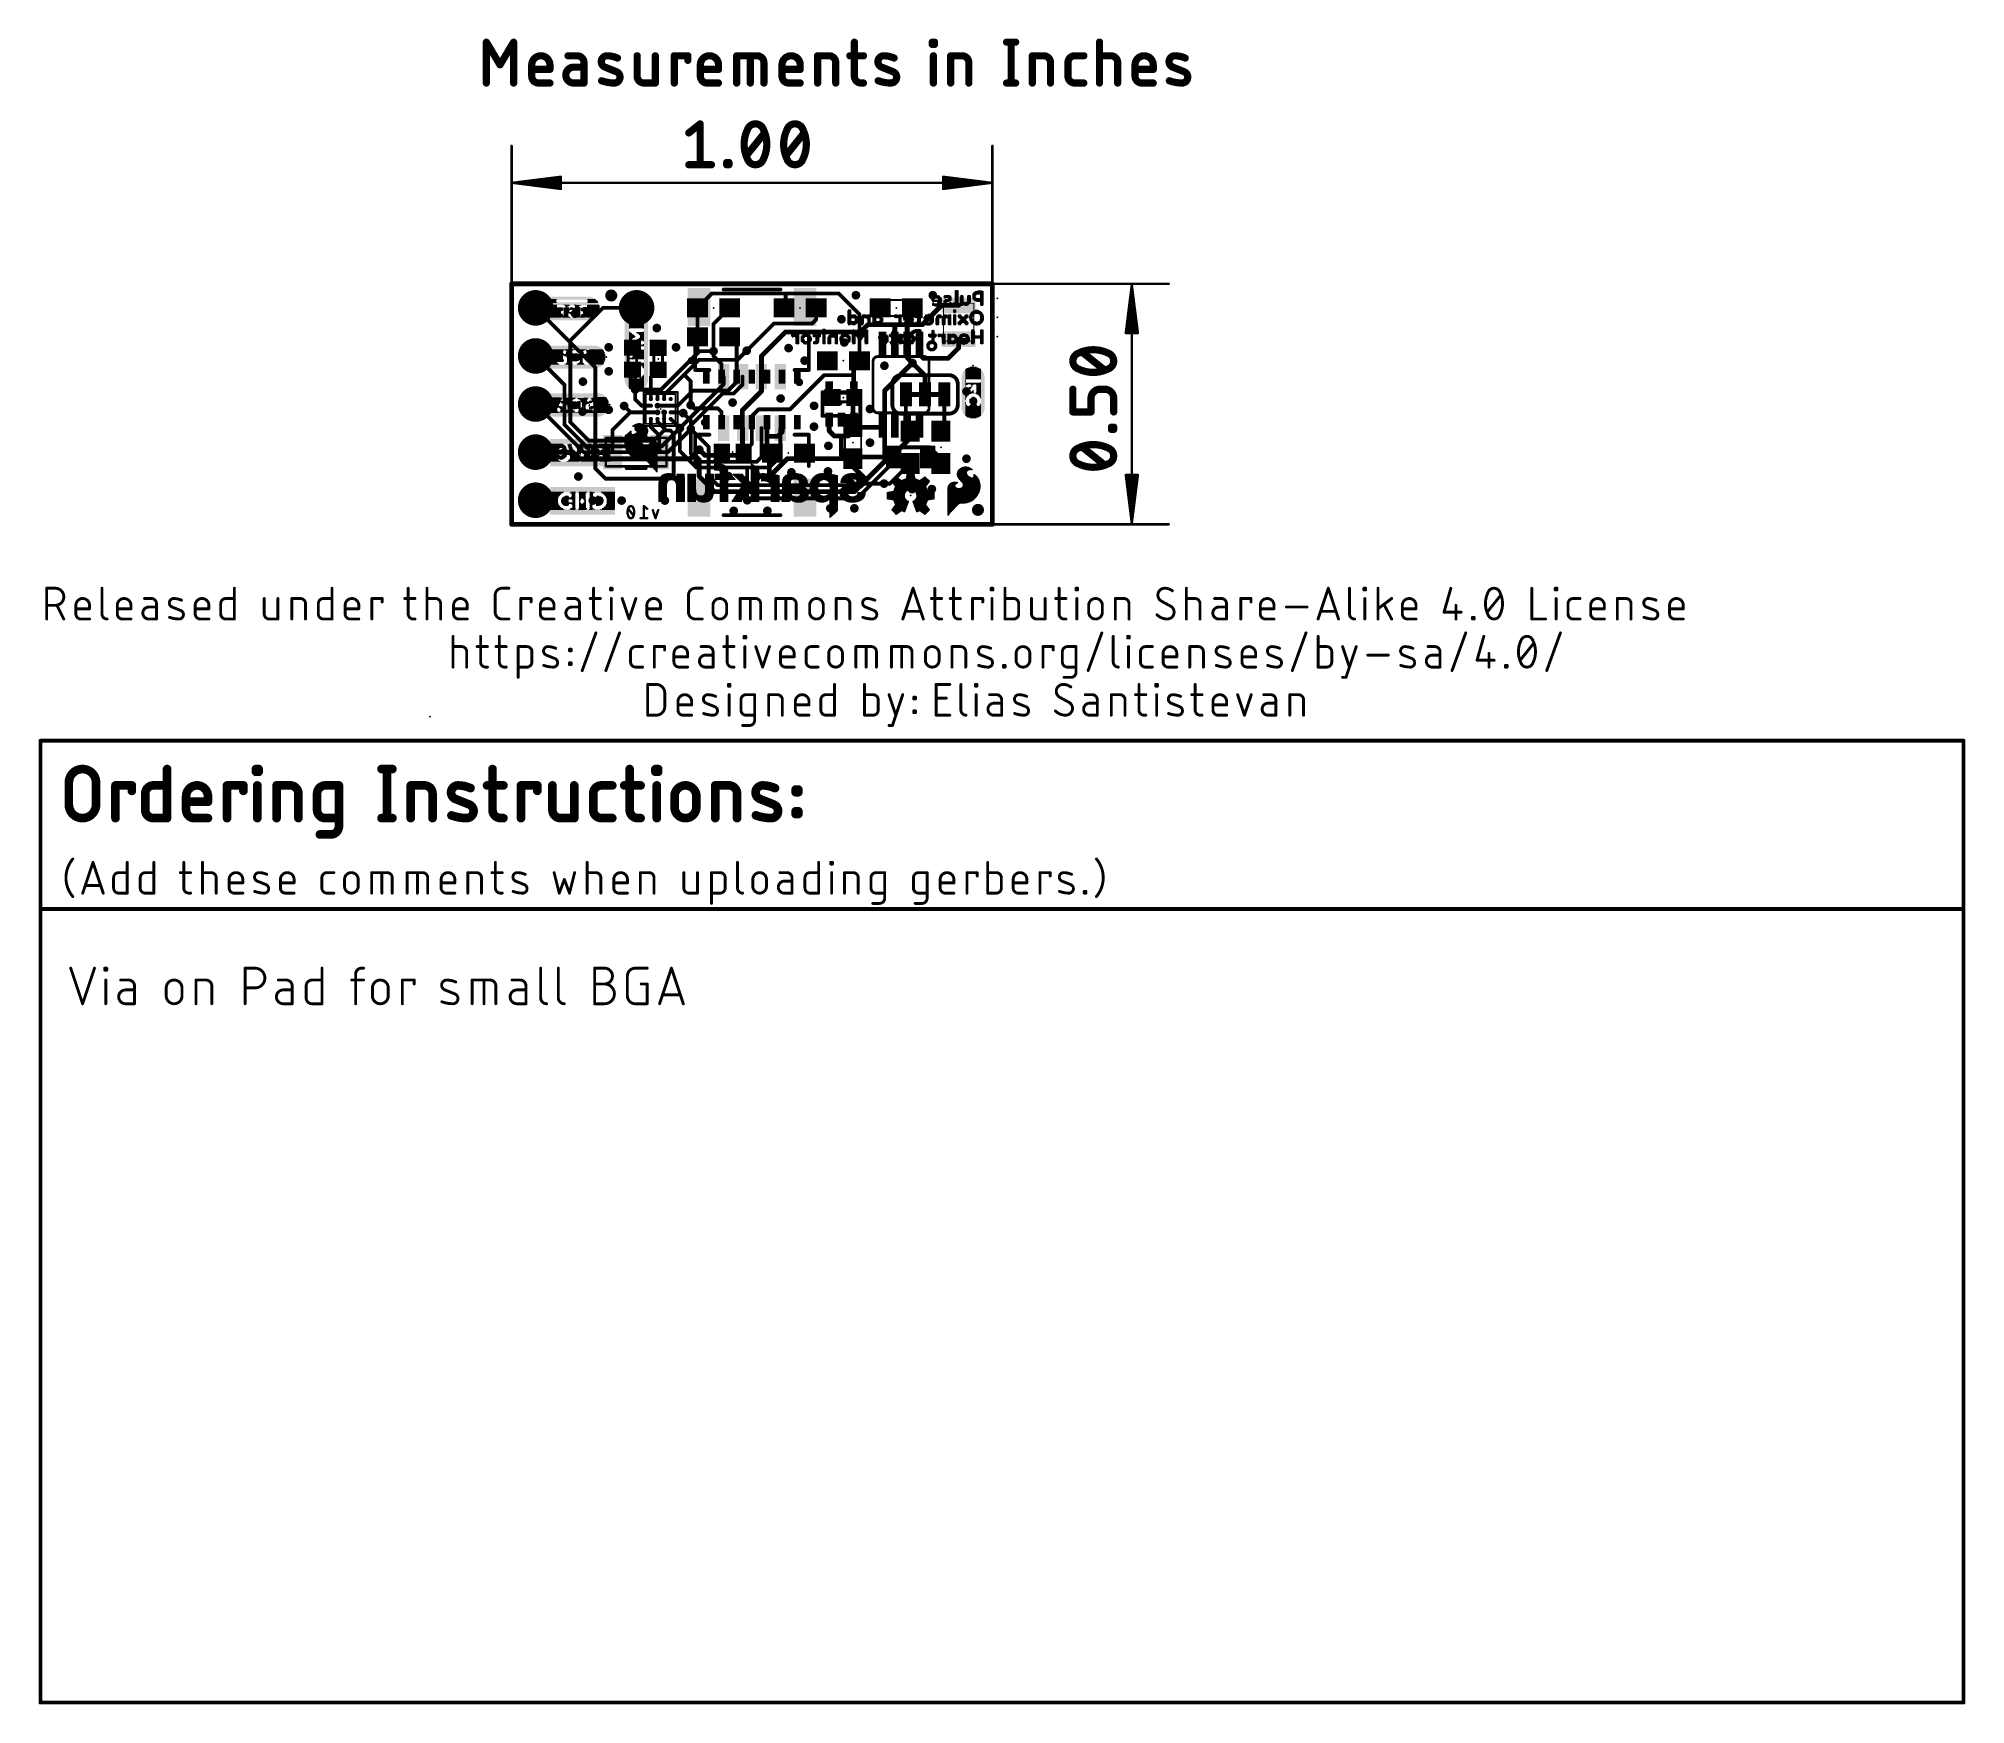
# Model space of a CAD drawing. Extents: x -25 to 77, y -62 to 26.
import ezdxf

# ---------------------------------------------------------------- set-up
doc = ezdxf.new("R2010")
doc.units = 0
for name, color, linetype in [('1', 12, 'CONTINUOUS'), ('16', 53, 'CONTINUOUS'), ('17', 254, 'CONTINUOUS'), ('18', 110, 'CONTINUOUS'), ('20', 53, 'CONTINUOUS'), ('21', 41, 'CONTINUOUS'), ('22', 40, 'CONTINUOUS'), ('23', 53, 'CONTINUOUS'), ('24', 53, 'CONTINUOUS'), ('47', 253, 'CONTINUOUS'), ('51', 53, 'CONTINUOUS')]:
    doc.layers.add(name, color=color, linetype=linetype)

# ---------------------------------------------------------------- blocks, each defined once
blk = doc.blocks.new('RECT')
blk.add_solid([(-0.5, -0.5), (0.5, -0.5), (-0.5, 0.5), (0.5, 0.5)])
blk = doc.blocks.new('PIE')
at = {"const_width": 0.5}
blk.add_lwpolyline([(0, -0.25, 1), (0, 0.25, 1), (0, -0.25)], format="xyb", dxfattribs=at)
blk = doc.blocks.new('ROUNDP')
at = {"const_width": 0.5}
blk.add_lwpolyline([(0, -0.25, 1), (0, 0.25, 1), (0, -0.25)], format="xyb", dxfattribs=at)
blk = doc.blocks.new('ROUNDV')
at = {"const_width": 0.5}
blk.add_lwpolyline([(0, -0.25, 1), (0, 0.25, 1), (0, -0.25)], format="xyb", dxfattribs=at)

msp = doc.modelspace()

# ---------------------------------------------------------------- linework, layer by layer
at = {"layer": '1'}
for points, const_width in [([(0, 12.7), (0, 0)], 0.254), ([(25.4, 12.7), (0, 12.7)], 0.254), ([(25.4, 0), (25.4, 12.7)], 0.254), ([(4.4196, 8.2804), (1.27, 11.43)], 0.2032), ([(20.899, 11.159), (21.17, 11.43)], 0.254), ([(20.899, 10.541), (20.899, 11.159)], 0.254), ([(22.7228, 11.568), (21.6958, 10.541)], 0.254), ([(23.622, 11.568), (22.7228, 11.568)], 0.254), ([(13.2, 8.882), (14.478, 10.16)], 0.254), ([(14.478, 10.16), (18.4404, 10.16)], 0.254), ([(18.4404, 10.16), (18.8214, 10.541)], 0.254), ([(18.8214, 10.541), (20.2438, 10.541)], 0.254), ([(20.2438, 10.541), (20.899, 10.541)], 0.254), ([(20.249, 10.5358), (20.2438, 10.541)], 0.254), ([(20.249, 9.616), (20.249, 10.5358)], 0.254), ([(20.899, 9.616), (20.899, 10.541)], 0.254), ([(21.6958, 10.541), (20.899, 10.541)], 0.254), ([(7.706, 6.9186), (9.9314, 9.144)], 0.2032), ([(9.9314, 9.144), (10.668, 9.144)], 0.2032), ([(11.938, 8.6868), (12.4206, 9.1694)], 0.2032), ([(20.899, 9.616), (20.899, 8.7987)], 0.254), ([(21.549, 9.616), (21.549, 8.9734)], 0.254), ([(23.622, 9.3184), (23.0687, 8.7651)], 0.254), ([(23.622, 9.3184), (23.622, 9.768)], 0.254), ([(4.4196, 2.9464), (4.4196, 8.2804)], 0.2032), ([(6.3805, 8.1627), (6.5278, 8.0154)], 0.2032), ([(7.747, 8.1576), (7.356, 7.7666)], 0.2032), ([(9.1186, 7.8994), (9.906, 8.6868)], 0.2032), ([(9.906, 8.6868), (11.938, 8.6868)], 0.2032), ([(13.2, 7.7978), (13.2, 8.882)], 0.254), ([(20.899, 8.7987), (21.1811, 8.5166)], 0.254), ([(21.7573, 8.7651), (21.549, 8.9734)], 0.254), ([(23.0687, 8.7651), (21.7573, 8.7651)], 0.254), ([(6.5278, 8.0154), (6.5278, 7.112)], 0.2032), ([(6.5278, 7.112), (6.5278, 6.604)], 0.2032), ([(7.356, 7.7666), (7.356, 6.614)], 0.2032), ([(8.056, 6.8368), (9.1186, 7.8994)], 0.2032), ([(11.2, 7.39), (8.89, 5.08)], 0.2032), ([(9.459, 7.559), (9.1186, 7.8994)], 0.2032), ([(9.459, 6.289), (9.459, 7.559)], 0.2032), ([(11.2, 7.7978), (11.2, 7.39)], 0.2032), ([(12.2, 7.374), (11.7348, 6.9088)], 0.2032), ([(13.2, 7.0278), (12.192, 6.0198)], 0.254), ([(12.2, 7.7978), (12.2, 7.374)], 0.2032), ([(13.2, 7.7978), (13.2, 7.0278)], 0.254), ([(6.8678, 6.264), (6.5278, 6.604)], 0.2032), ([(7.356, 6.264), (6.8678, 6.264)], 0.2032), ([(7.706, 6.614), (7.706, 6.9186)], 0.2032), ([(7.706, 6.264), (7.7107, 6.2687)], 0.2032), ([(8.056, 6.614), (8.056, 6.8368)], 0.2032), ([(11.1506, 6.9088), (9.4691, 5.2273)], 0.2032), ([(11.7348, 6.9088), (11.1506, 6.9088)], 0.2032), ([(12.192, 6.0198), (12.192, 5.088)], 0.254), ([(18.034, 6.6133), (18.1111, 6.6904)], 0.254), ([(18.034, 5.168), (18.034, 6.6133)], 0.254), ([(6.2696, 5.914), (5.3286, 4.973)], 0.2032), ([(7.356, 5.914), (6.2696, 5.914)], 0.2032), ([(7.356, 5.564), (7.3558, 5.5638)], 0.2032), ([(7.3558, 5.5638), (7.3558, 5.141)], 0.2032), ([(7.3558, 5.141), (7.7978, 4.699)], 0.2032), ([(7.706, 5.914), (7.7064, 5.9136)], 0.2032), ([(7.706, 5.564), (7.706, 5.4258)], 0.2032), ([(7.706, 5.4258), (8.1788, 4.953)], 0.2032), ([(7.7064, 5.9136), (7.7064, 5.9106)], 0.2032), ([(8.0569, 5.9131), (8.056, 5.914)], 0.2032), ([(8.0569, 5.9106), (8.0569, 5.9131)], 0.2032), ([(8.406, 5.914), (9.0263, 5.914)], 0.2032), ([(8.406, 5.564), (8.89, 5.08)], 0.2032), ([(8.89, 5.08), (8.8875, 5.0775)], 0.2032), ([(8.8875, 5.0775), (8.8875, 3.8735)], 0.2032), ([(9.0263, 5.914), (9.0678, 5.8725)], 0.2032), ([(9.4691, 5.2273), (9.4691, 5.0343)], 0.2032), ([(9.4691, 5.0343), (9.4691, 3.7389)], 0.2032), ([(12.192, 5.088), (12.2, 5.08)], 0.254), ([(12.2, 5.08), (12.2, 3.8434)], 0.254), ([(13.2, 5.08), (13.2, 3.548)], 0.2032), ([(14.2, 5.08), (14.2, 3.5828)], 0.2032), ([(18.086, 5.116), (18.034, 5.168)], 0.254), ([(19.599, 5.116), (18.086, 5.116)], 0.254), ([(20.899, 4.389), (20.899, 5.116)], 0.254), ([(5.3286, 3.81), (5.3286, 4.973)], 0.2032), ([(7.7978, 4.699), (7.7978, 3.937)], 0.2032), ([(8.1788, 4.953), (8.3871, 4.953)], 0.2032), ([(8.3871, 4.953), (8.5598, 4.7803)], 0.2032), ([(8.5598, 4.7803), (8.5598, 2.6416)], 0.2032), ([(20.066, 3.556), (20.899, 4.389)], 0.254), ([(7.7978, 3.937), (7.8286, 3.9062)], 0.2032), ([(7.8286, 3.81), (7.8286, 3.9062)], 0.2032), ([(8.8875, 3.8735), (9.7638, 2.9972)], 0.2032), ([(9.4691, 3.7389), (9.906, 3.302)], 0.2032), ([(9.7638, 2.9972), (12.446, 2.9972)], 0.2032), ([(10.2184, 3.6373), (9.9162, 3.9395)], 0.254), ([(9.906, 3.302), (12.954, 3.302)], 0.2032), ([(11.9939, 3.6373), (10.2184, 3.6373)], 0.254), ([(12.2, 3.8434), (11.9939, 3.6373)], 0.254), ([(12.446, 2.9972), (13.6144, 2.9972)], 0.2032), ([(12.446, 1.27), (12.446, 2.9972)], 0.2032), ([(12.954, 3.302), (13.2, 3.548)], 0.2032), ([(14.5678, 3.468), (13.6144, 2.5146)], 0.254), ([(13.6144, 2.9972), (14.2, 3.5828)], 0.2032), ([(18.034, 3.468), (14.5678, 3.468)], 0.254), ([(18.034, 3.468), (18.122, 3.556)], 0.254), ([(18.122, 3.556), (20.066, 3.556)], 0.254), ([(20.066, 3.556), (20.182, 3.556)], 0.254), ([(4.953, 2.413), (4.4196, 2.9464)], 0.2032), ([(8.3312, 2.413), (4.953, 2.413)], 0.2032), ([(8.5598, 2.6416), (8.3312, 2.413)], 0.2032), ([(17.9527, 2.1488), (17.8943, 2.2073)], 0.2032), ([(19.6774, 2.1488), (17.9527, 2.1488)], 0.2032), ([(0, 0), (25.4, 0)], 0.254)]:
    msp.add_lwpolyline(points, dxfattribs=dict(at, const_width=const_width))
for points, const_width in [([(0.0635, 12.7, 1), (-0.0635, 12.7)], 0.127), ([(0, 12.7635, 1), (0, 12.6365)], 0.127), ([(25.4635, 12.7, 1), (25.3365, 12.7)], 0.127), ([(25.4, 12.6365, 1), (25.4, 12.7635)], 0.127), ([(1.3059, 11.4659, 1), (1.2341, 11.3941)], 0.1016), ([(20.9625, 11.159, 1), (20.8355, 11.159)], 0.127), ([(20.8541, 11.2039, 1), (20.9439, 11.1141)], 0.127), ([(21.2149, 11.3851, 1), (21.1251, 11.4749)], 0.127), ([(22.7228, 11.6315, 1), (22.7228, 11.5045)], 0.127), ([(22.7677, 11.5231, 1), (22.6779, 11.6129)], 0.127), ([(23.622, 11.5045, 1), (23.622, 11.6315)], 0.127), ([(14.478, 10.2235, 1), (14.478, 10.0965)], 0.127), ([(14.5229, 10.1151, 1), (14.4331, 10.2049)], 0.127), ([(18.3955, 10.2049, 1), (18.4853, 10.1151)], 0.127), ([(18.4404, 10.0965, 1), (18.4404, 10.2235)], 0.127), ([(18.8214, 10.6045, 1), (18.8214, 10.4775)], 0.127), ([(18.8663, 10.4961, 1), (18.7765, 10.5859)], 0.127), ([(20.2438, 10.6045, 1), (20.2438, 10.4775)], 0.127), ([(20.2887, 10.5859, 1), (20.1989, 10.4961)], 0.127), ([(20.3125, 10.5358, 1), (20.1855, 10.5358)], 0.127), ([(20.2041, 10.4909, 1), (20.2939, 10.5807)], 0.127), ([(20.2438, 10.4775, 1), (20.2438, 10.6045)], 0.127), ([(20.9625, 10.541, 1), (20.8355, 10.541)], 0.127), ([(20.899, 10.6045, 1), (20.899, 10.4775)], 0.127), ([(20.8355, 10.541, 1), (20.9625, 10.541)], 0.127), ([(20.899, 10.4775, 1), (20.899, 10.6045)], 0.127), ([(21.6509, 10.5859, 1), (21.7407, 10.4961)], 0.127), ([(21.6958, 10.4775, 1), (21.6958, 10.6045)], 0.127), ([(9.9314, 9.1948, 1), (9.9314, 9.0932)], 0.1016), ([(9.9673, 9.1081, 1), (9.8955, 9.1799)], 0.1016), ([(10.668, 9.0932, 1), (10.668, 9.1948)], 0.1016), ([(12.4565, 9.1335, 1), (12.3847, 9.2053)], 0.1016), ([(20.1855, 9.616, 1), (20.3125, 9.616)], 0.127), ([(20.9625, 9.616, 1), (20.8355, 9.616)], 0.127), ([(20.8355, 9.616, 1), (20.9625, 9.616)], 0.127), ([(21.6125, 9.616, 1), (21.4855, 9.616)], 0.127), ([(23.6855, 9.768, 1), (23.5585, 9.768)], 0.127), ([(23.5585, 9.3184, 1), (23.6855, 9.3184)], 0.127), ([(23.6669, 9.2735, 1), (23.5771, 9.3633)], 0.127), ([(4.4704, 8.2804, 1), (4.3688, 8.2804)], 0.1016), ([(4.3837, 8.2445, 1), (4.4555, 8.3163)], 0.1016), ([(6.4164, 8.1986, 1), (6.3446, 8.1268)], 0.1016), ([(7.7829, 8.1217, 1), (7.7111, 8.1935)], 0.1016), ([(9.906, 8.7376, 1), (9.906, 8.636)], 0.1016), ([(9.9419, 8.6509, 1), (9.8701, 8.7227)], 0.1016), ([(11.9021, 8.7227, 1), (11.9739, 8.6509)], 0.1016), ([(11.938, 8.636, 1), (11.938, 8.7376)], 0.1016), ([(13.2635, 8.882, 1), (13.1365, 8.882)], 0.127), ([(13.1551, 8.9269, 1), (13.2449, 8.8371)], 0.127), ([(20.9439, 8.8436, 1), (20.8541, 8.7538)], 0.127), ([(20.8355, 8.7987, 1), (20.9625, 8.7987)], 0.127), ([(21.1362, 8.4717, 1), (21.226, 8.5615)], 0.127), ([(21.5939, 9.0183, 1), (21.5041, 8.9285)], 0.127), ([(21.4855, 8.9734, 1), (21.6125, 8.9734)], 0.127), ([(21.7573, 8.8286, 1), (21.7573, 8.7016)], 0.127), ([(21.7124, 8.7202, 1), (21.8022, 8.81)], 0.127), ([(23.0238, 8.81, 1), (23.1136, 8.7202)], 0.127), ([(23.0687, 8.7016, 1), (23.0687, 8.8286)], 0.127), ([(6.5786, 8.0154, 1), (6.477, 8.0154)], 0.1016), ([(6.5786, 7.112, 1), (6.477, 7.112)], 0.1016), ([(6.477, 7.112, 1), (6.5786, 7.112)], 0.1016), ([(6.4919, 7.9794, 1), (6.5637, 8.0513)], 0.1016), ([(7.4068, 7.7666, 1), (7.3052, 7.7666)], 0.1016), ([(7.3201, 7.8025, 1), (7.3919, 7.7307)], 0.1016), ([(9.1545, 7.9353, 1), (9.0827, 7.8635)], 0.1016), ([(9.0827, 7.9353, 1), (9.1545, 7.8635)], 0.1016), ([(9.1545, 7.8635, 1), (9.0827, 7.9353)], 0.1016), ([(9.5098, 7.559, 1), (9.4082, 7.559)], 0.1016), ([(9.423, 7.5231, 1), (9.4949, 7.595)], 0.1016), ([(11.2508, 7.7978, 1), (11.1492, 7.7978)], 0.1016), ([(11.1492, 7.39, 1), (11.2508, 7.39)], 0.1016), ([(11.2359, 7.3541, 1), (11.1641, 7.4259)], 0.1016), ([(12.2508, 7.7978, 1), (12.1492, 7.7978)], 0.1016), ([(12.1492, 7.374, 1), (12.2508, 7.374)], 0.1016), ([(12.2359, 7.3381, 1), (12.1641, 7.4099)], 0.1016), ([(13.2635, 7.7978, 1), (13.1365, 7.7978)], 0.127), ([(13.1365, 7.7978, 1), (13.2635, 7.7978)], 0.127), ([(13.2449, 6.9829, 1), (13.1551, 7.0727)], 0.127), ([(6.5637, 6.6399, 1), (6.4919, 6.5681)], 0.1016), ([(6.477, 6.604, 1), (6.5786, 6.604)], 0.1016), ([(6.8678, 6.3148, 1), (6.8678, 6.2132)], 0.1016), ([(6.8319, 6.2281, 1), (6.9037, 6.2999)], 0.1016), ([(7.3052, 6.614, 1), (7.4068, 6.614)], 0.1016), ([(7.356, 6.2132, 1), (7.356, 6.3148)], 0.1016), ([(7.7568, 6.9186, 1), (7.6552, 6.9186)], 0.1016), ([(7.6701, 6.9545, 1), (7.7419, 6.8827)], 0.1016), ([(7.6552, 6.614, 1), (7.7568, 6.614)], 0.1016), ([(7.6701, 6.2999, 1), (7.7419, 6.2281)], 0.1016), ([(7.7466, 6.2328, 1), (7.6748, 6.3046)], 0.1016), ([(8.1068, 6.8368, 1), (8.0052, 6.8368)], 0.1016), ([(8.0201, 6.8727, 1), (8.0919, 6.8009)], 0.1016), ([(8.0052, 6.614, 1), (8.1068, 6.614)], 0.1016), ([(9.4082, 6.289, 1), (9.5098, 6.289)], 0.1016), ([(11.1506, 6.9596, 1), (11.1506, 6.858)], 0.1016), ([(11.1865, 6.8729, 1), (11.1147, 6.9447)], 0.1016), ([(11.6989, 6.9447, 1), (11.7707, 6.8729)], 0.1016), ([(11.7348, 6.858, 1), (11.7348, 6.9596)], 0.1016), ([(12.2555, 6.0198, 1), (12.1285, 6.0198)], 0.127), ([(12.1471, 6.0647, 1), (12.2369, 5.9749)], 0.127), ([(13.1365, 7.0278, 1), (13.2635, 7.0278)], 0.127), ([(18.0975, 6.6133, 1), (17.9705, 6.6133)], 0.127), ([(17.9891, 6.6582, 1), (18.0789, 6.5684)], 0.127), ([(18.156, 6.6455, 1), (18.0662, 6.7353)], 0.127), ([(6.2696, 5.9648, 1), (6.2696, 5.8632)], 0.1016), ([(6.3055, 5.8781, 1), (6.2337, 5.9499)], 0.1016), ([(7.4066, 5.5638, 1), (7.305, 5.5638)], 0.1016), ([(7.3199, 5.5998, 1), (7.3918, 5.5279)], 0.1016), ([(7.3918, 5.1769, 1), (7.3199, 5.105)], 0.1016), ([(7.305, 5.141, 1), (7.4066, 5.141)], 0.1016), ([(7.3919, 5.5281, 1), (7.3201, 5.5999)], 0.1016), ([(7.356, 5.8632, 1), (7.356, 5.9648)], 0.1016), ([(7.7419, 5.9499, 1), (7.6701, 5.8781)], 0.1016), ([(7.7568, 5.564, 1), (7.6552, 5.564)], 0.1016), ([(7.7419, 5.4617, 1), (7.6701, 5.3899)], 0.1016), ([(7.6552, 5.4258, 1), (7.7568, 5.4258)], 0.1016), ([(7.7572, 5.9136, 1), (7.6556, 5.9136)], 0.1016), ([(7.6556, 5.9106, 1), (7.7572, 5.9106)], 0.1016), ([(7.6704, 5.8777, 1), (7.7423, 5.9496)], 0.1016), ([(8.0919, 5.9499, 1), (8.0201, 5.8781)], 0.1016), ([(8.1077, 5.9131, 1), (8.0061, 5.9131)], 0.1016), ([(8.0061, 5.9106, 1), (8.1077, 5.9106)], 0.1016), ([(8.021, 5.8772, 1), (8.0928, 5.949)], 0.1016), ([(8.406, 5.9648, 1), (8.406, 5.8632)], 0.1016), ([(8.4419, 5.5999, 1), (8.3701, 5.5281)], 0.1016), ([(8.8515, 5.1134, 1), (8.9234, 5.0415)], 0.1016), ([(8.9383, 5.0775, 1), (8.8367, 5.0775)], 0.1016), ([(8.8541, 5.1159, 1), (8.9259, 5.0441)], 0.1016), ([(8.9259, 5.0441, 1), (8.8541, 5.1159)], 0.1016), ([(8.8541, 5.0441, 1), (8.9259, 5.1159)], 0.1016), ([(9.0622, 5.9499, 1), (8.9904, 5.8781)], 0.1016), ([(9.0263, 5.8632, 1), (9.0263, 5.9648)], 0.1016), ([(9.0319, 5.8366, 1), (9.1037, 5.9084)], 0.1016), ([(9.5199, 5.2273, 1), (9.4183, 5.2273)], 0.1016), ([(9.4332, 5.2632, 1), (9.505, 5.1914)], 0.1016), ([(9.5199, 5.0343, 1), (9.4183, 5.0343)], 0.1016), ([(12.2369, 5.1329, 1), (12.1471, 5.0431)], 0.127), ([(12.1285, 5.088, 1), (12.2555, 5.088)], 0.127), ([(12.2635, 5.08, 1), (12.1365, 5.08)], 0.127), ([(12.1551, 5.0351, 1), (12.2449, 5.1249)], 0.127), ([(13.2508, 5.08, 1), (13.1492, 5.08)], 0.1016), ([(14.2508, 5.08, 1), (14.1492, 5.08)], 0.1016), ([(18.0789, 5.2129, 1), (17.9891, 5.1231)], 0.127), ([(17.9705, 5.168, 1), (18.0975, 5.168)], 0.127), ([(18.086, 5.1795, 1), (18.086, 5.0525)], 0.127), ([(18.0411, 5.0711, 1), (18.1309, 5.1609)], 0.127), ([(19.599, 5.0525, 1), (19.599, 5.1795)], 0.127), ([(20.9625, 5.116, 1), (20.8355, 5.116)], 0.127), ([(5.3794, 4.973, 1), (5.2778, 4.973)], 0.1016), ([(5.2927, 5.0089, 1), (5.3645, 4.9371)], 0.1016), ([(7.8486, 4.699, 1), (7.747, 4.699)], 0.1016), ([(7.7619, 4.6631, 1), (7.8337, 4.7349)], 0.1016), ([(8.1788, 5.0038, 1), (8.1788, 4.9022)], 0.1016), ([(8.1429, 4.9171, 1), (8.2147, 4.9889)], 0.1016), ([(8.423, 4.9889, 1), (8.3512, 4.9171)], 0.1016), ([(8.3871, 4.9022, 1), (8.3871, 5.0038)], 0.1016), ([(8.6106, 4.7803, 1), (8.509, 4.7803)], 0.1016), ([(8.5239, 4.7444, 1), (8.5957, 4.8162)], 0.1016), ([(9.4183, 5.0343, 1), (9.5199, 5.0343)], 0.1016), ([(20.8355, 4.389, 1), (20.9625, 4.389)], 0.127), ([(20.9439, 4.3441, 1), (20.8541, 4.4339)], 0.127), ([(5.2778, 3.81, 1), (5.3794, 3.81)], 0.1016), ([(7.8337, 3.9729, 1), (7.7619, 3.9011)], 0.1016), ([(7.747, 3.937, 1), (7.8486, 3.937)], 0.1016), ([(7.8794, 3.9062, 1), (7.7778, 3.9062)], 0.1016), ([(7.7778, 3.81, 1), (7.8794, 3.81)], 0.1016), ([(7.7927, 3.8703, 1), (7.8645, 3.9421)], 0.1016), ([(8.9234, 3.9094, 1), (8.8515, 3.8376)], 0.1016), ([(8.8367, 3.8735, 1), (8.9383, 3.8735)], 0.1016), ([(9.505, 3.7748, 1), (9.4332, 3.703)], 0.1016), ([(9.4183, 3.7389, 1), (9.5199, 3.7389)], 0.1016), ([(9.7638, 3.048, 1), (9.7638, 2.9464)], 0.1016), ([(9.7278, 2.9613, 1), (9.7997, 3.0331)], 0.1016), ([(9.9611, 3.9844, 1), (9.8713, 3.8946)], 0.127), ([(9.906, 3.3528, 1), (9.906, 3.2512)], 0.1016), ([(9.8701, 3.2661, 1), (9.9419, 3.3379)], 0.1016), ([(10.2184, 3.7008, 1), (10.2184, 3.5738)], 0.127), ([(10.1735, 3.5924, 1), (10.2633, 3.6822)], 0.127), ([(11.949, 3.6822, 1), (12.0388, 3.5924)], 0.127), ([(11.9939, 3.5738, 1), (11.9939, 3.7008)], 0.127), ([(12.1365, 3.8434, 1), (12.2635, 3.8434)], 0.127), ([(12.2449, 3.7985, 1), (12.1551, 3.8883)], 0.127), ([(12.446, 3.048, 1), (12.446, 2.9464)], 0.1016), ([(12.4968, 2.9972, 1), (12.3952, 2.9972)], 0.1016), ([(12.446, 2.9464, 1), (12.446, 3.048)], 0.1016), ([(12.9181, 3.3379, 1), (12.9899, 3.2661)], 0.1016), ([(12.954, 3.2512, 1), (12.954, 3.3528)], 0.1016), ([(13.1492, 3.548, 1), (13.2508, 3.548)], 0.1016), ([(13.2359, 3.5121, 1), (13.1641, 3.5839)], 0.1016), ([(13.5785, 3.0331, 1), (13.6503, 2.9613)], 0.1016), ([(13.6144, 2.9464, 1), (13.6144, 3.048)], 0.1016), ([(14.1492, 3.5828, 1), (14.2508, 3.5828)], 0.1016), ([(14.2359, 3.5469, 1), (14.1641, 3.6187)], 0.1016), ([(14.5678, 3.5315, 1), (14.5678, 3.4045)], 0.127), ([(14.6127, 3.4231, 1), (14.5229, 3.5129)], 0.127), ([(17.9891, 3.5129, 1), (18.0789, 3.4231)], 0.127), ([(18.034, 3.4045, 1), (18.034, 3.5315)], 0.127), ([(18.122, 3.6195, 1), (18.122, 3.4925)], 0.127), ([(18.1669, 3.5111, 1), (18.0771, 3.6009)], 0.127), ([(20.066, 3.6195, 1), (20.066, 3.4925)], 0.127), ([(20.0211, 3.6009, 1), (20.1109, 3.5111)], 0.127), ([(20.066, 3.4925, 1), (20.066, 3.6195)], 0.127), ([(20.182, 3.4925, 1), (20.182, 3.6195)], 0.127), ([(4.4555, 2.9823, 1), (4.3837, 2.9105)], 0.1016), ([(4.3688, 2.9464, 1), (4.4704, 2.9464)], 0.1016), ([(4.953, 2.4638, 1), (4.953, 2.3622)], 0.1016), ([(4.9171, 2.3771, 1), (4.9889, 2.4489)], 0.1016), ([(8.2953, 2.4489, 1), (8.3671, 2.3771)], 0.1016), ([(8.3312, 2.3622, 1), (8.3312, 2.4638)], 0.1016), ([(8.509, 2.6416, 1), (8.6106, 2.6416)], 0.1016), ([(8.5957, 2.6057, 1), (8.5239, 2.6775)], 0.1016), ([(13.5695, 2.5595, 1), (13.6593, 2.4697)], 0.127), ([(17.9302, 2.2432, 1), (17.8584, 2.1713)], 0.1016), ([(17.9527, 2.1996, 1), (17.9527, 2.098)], 0.1016), ([(17.9168, 2.1129, 1), (17.9886, 2.1848)], 0.1016), ([(19.6774, 2.098, 1), (19.6774, 2.1996)], 0.1016), ([(12.3952, 1.27, 1), (12.4968, 1.27)], 0.1016), ([(0, 0.0635, 1), (0, -0.0635)], 0.127), ([(-0.0635, 0, 1), (0.0635, 0)], 0.127), ([(25.3365, 0, 1), (25.4635, 0)], 0.127), ([(25.4, -0.0635, 1), (25.4, 0.0635)], 0.127)]:
    msp.add_lwpolyline(points, format="xyb", dxfattribs=dict(at, const_width=const_width))
at = {"layer": '16'}
for points, const_width in [([(0, 12.7), (0, 0)], 0.254), ([(25.4, 12.7), (0, 12.7)], 0.254), ([(10.58, 12.192), (9.818, 11.43)], 0.2032), ([(10.58, 12.192), (14.478, 12.192)], 0.2032), ([(14.478, 12.192), (17.272, 12.192)], 0.2032), ([(14.478, 11.518), (14.478, 12.192)], 0.2032), ([(17.272, 12.192), (18.376, 11.088)], 0.2032), ([(25.4, 0), (25.4, 12.7)], 0.254), ([(3.0988, 9.7028), (4.826, 11.43)], 0.2032), ([(4.826, 11.43), (6.604, 11.43)], 0.2032), ([(9.818, 9.906), (9.818, 11.43)], 0.2032), ([(11.518, 11.43), (10.668, 10.58)], 0.2032), ([(14.39, 11.43), (14.478, 11.518)], 0.2032), ([(16.09, 11.43), (16.09, 10.8179)], 0.2032), ([(10.668, 10.58), (10.668, 9.144)], 0.2032), ([(13.8582, 10.6045), (12.4231, 9.1694)], 0.2032), ([(15.8766, 10.6045), (13.8582, 10.6045)], 0.2032), ([(16.09, 10.8179), (15.8766, 10.6045)], 0.2032), ([(18.376, 11.088), (18.376, 8.636)], 0.2032), ([(3.0988, 5.395), (3.0988, 9.7028)], 0.2032), ([(9.818, 9.906), (9.818, 9.0399)], 0.2032), ([(10.668, 9.144), (10.668, 8.89)], 0.2032), ([(11.518, 9.906), (11.8912, 9.5328)], 0.2032), ([(11.8912, 9.5328), (11.8912, 7.7965)], 0.2032), ([(12.4206, 9.1694), (12.4231, 9.1694)], 0.2032), ([(1.27, 8.89), (2.794, 7.366)], 0.2032), ([(9.818, 9.0399), (7.8901, 7.112)], 0.2032), ([(10.668, 8.89), (11.0912, 8.4668)], 0.2032), ([(11.0912, 8.4668), (11.0912, 7.7965)], 0.2032), ([(18.0744, 8.3344), (18.376, 8.636)], 0.254), ([(18.0744, 7.874), (18.0744, 8.3344)], 0.254), ([(19.7104, 7.0612), (21.1658, 8.5166)], 0.254), ([(21.1658, 8.5166), (21.1811, 8.5166)], 0.254), ([(21.1811, 8.5166), (21.844, 7.8537)], 0.254), ([(2.794, 7.366), (2.794, 5.2578)], 0.2032), ([(7.8901, 7.112), (6.5278, 7.112)], 0.2032), ([(9.5758, 7.0536), (8.7862, 6.264)], 0.2032), ([(11.43, 7.0536), (9.5758, 7.0536)], 0.2032), ([(11.8912, 7.5148), (11.43, 7.0536)], 0.2032), ([(11.8912, 7.5148), (11.8912, 7.7965)], 0.2032), ([(14.7041, 6.0681), (16.51, 7.874)], 0.2032), ([(18.0744, 7.874), (16.51, 7.874)], 0.2032), ([(18.0744, 7.175), (18.0744, 7.874)], 0.254), ([(19.7104, 3.3274), (19.7104, 7.0612)], 0.254), ([(21.844, 7.8537), (21.844, 6.858)], 0.254), ([(3.81, 3.81), (1.27, 6.35)], 0.2032), ([(6.2814, 5.9106), (5.9436, 6.2484)], 0.2032), ([(8.7862, 6.264), (7.706, 6.264)], 0.2032), ([(9.6266, 6.1214), (9.459, 6.289)], 0.2032), ([(10.8966, 6.1214), (9.6266, 6.1214)], 0.2032), ([(11.0912, 5.9268), (10.8966, 6.1214)], 0.2032), ([(12.6912, 5.709), (13.0503, 6.0681)], 0.2032), ([(13.0503, 6.0681), (14.7041, 6.0681)], 0.2032), ([(20.828, 6.858), (20.828, 5.1426)], 0.2032), ([(22.86, 6.858), (22.86, 5.0918)], 0.2032), ([(2.794, 5.2578), (3.937, 4.1148)], 0.2032), ([(4.0742, 4.4196), (3.0988, 5.395)], 0.2032), ([(7.7064, 5.9106), (6.2814, 5.9106)], 0.2032), ([(7.9248, 4.1148), (8.89, 5.08)], 0.2032), ([(8.0569, 5.9106), (8.0569, 4.9555)], 0.2032), ([(9.4691, 5.0267), (8.2525, 3.81)], 0.2032), ([(9.0678, 5.8725), (9.4691, 5.4712)], 0.2032), ([(9.4691, 5.4712), (9.4691, 5.0343)], 0.2032), ([(9.4691, 5.0343), (9.4691, 5.0267)], 0.2032), ([(10.414, 4.0818), (9.4691, 5.0267)], 0.2032), ([(11.0912, 5.3965), (11.0912, 5.9268)], 0.2032), ([(12.6912, 5.3965), (12.6912, 5.709)], 0.2032), ([(12.6912, 5.3965), (12.6912, 4.2372)], 0.2032), ([(13.4912, 5.3965), (13.4912, 4.6482)], 0.254), ([(14.2912, 5.3965), (14.2912, 4.8678)], 0.254), ([(16.7744, 5.525), (16.7744, 4.9401)], 0.254), ([(18.0744, 4.9401), (18.0744, 5.525)], 0.254), ([(20.828, 5.1426), (21.0566, 4.914)], 0.2032), ([(22.86, 5.0918), (22.6822, 4.914)], 0.2032), ([(3.937, 4.1148), (7.9248, 4.1148)], 0.2032), ([(7.5209, 4.4196), (4.0742, 4.4196)], 0.2032), ([(8.0569, 4.9555), (7.5209, 4.4196)], 0.2032), ([(10.414, 2.54), (10.414, 4.0818)], 0.2032), ([(12.6912, 4.2372), (12.264, 3.81)], 0.2032), ([(13.4912, 4.6482), (13.4912, 3.9196)], 0.254), ([(14.0716, 4.6482), (13.4912, 4.6482)], 0.254), ([(14.2912, 4.8678), (14.0716, 4.6482)], 0.254), ([(16.7744, 4.9401), (17.0485, 4.666)], 0.254), ([(17.0485, 4.666), (17.4244, 4.666)], 0.254), ([(17.4244, 4.666), (17.8003, 4.666)], 0.254), ([(17.4244, 4.666), (17.4244, 3.6576)], 0.254), ([(17.8003, 4.666), (18.0744, 4.9401)], 0.254), ([(20.5384, 4.064), (20.066, 3.5916)], 0.2032), ([(22.098, 4.064), (20.5384, 4.064)], 0.2032), ([(22.6822, 3.4798), (22.098, 4.064)], 0.2032), ([(1.27, 3.81), (3.236, 3.81)], 0.254), ([(3.236, 3.81), (3.589, 3.4569)], 0.254), ([(3.589, 3.4569), (9.4336, 3.4569)], 0.254), ([(8.2525, 3.81), (3.81, 3.81)], 0.2032), ([(9.4336, 3.4569), (9.6469, 3.6703)], 0.254), ([(9.6469, 3.6703), (9.9162, 3.9395)], 0.254), ([(9.906, 3.4112), (9.6469, 3.6703)], 0.254), ([(9.906, 2.54), (9.906, 3.4112)], 0.254), ([(13.4912, 3.9196), (13.6144, 3.7964)], 0.254), ([(13.6144, 3.6034), (13.6144, 3.7964)], 0.254), ([(13.6144, 3.6034), (13.7728, 3.7617)], 0.254), ([(13.6144, 2.5146), (13.6144, 3.6034)], 0.254), ([(17.4244, 3.6576), (18.7325, 2.3495)], 0.254), ([(20.066, 3.175), (18.2626, 1.3716)], 0.2032), ([(18.7325, 2.3495), (19.7104, 3.3274)], 0.254), ([(21.0524, 3.214), (19.9873, 2.1488)], 0.2032), ([(20.066, 3.5916), (20.066, 3.175)], 0.2032), ([(21.0566, 3.214), (21.0524, 3.214)], 0.2032), ([(22.6822, 3.214), (22.6822, 3.4798)], 0.2032), ([(10.7188, 1.7272), (9.906, 2.54)], 0.254), ([(10.8864, 2.0676), (10.414, 2.54)], 0.2032), ([(17.7546, 2.0676), (10.8864, 2.0676)], 0.2032), ([(17.8943, 2.2073), (17.7546, 2.0676)], 0.2032), ([(18.1102, 1.7272), (18.7325, 2.3495)], 0.254), ([(19.9873, 2.1488), (19.6774, 2.1488)], 0.2032), ([(7.1625, 0.8165), (6.9861, 0.9576)], 0.127), ([(6.9861, 0.9576), (6.9861, 0.3226)], 0.127), ([(10.7188, 1.7272), (18.1102, 1.7272)], 0.254), ([(12.5476, 1.3716), (12.446, 1.27)], 0.2032), ([(18.2626, 1.3716), (12.5476, 1.3716)], 0.2032), ([(0, 0), (25.4, 0)], 0.254), ([(6.4414, 0.4637), (6.1592, 0.8165)], 0.127), ([(7.1625, 0.3226), (6.8097, 0.3226)], 0.127), ([(7.6034, 0.3226), (7.4622, 0.7459)], 0.127), ([(7.7445, 0.7459), (7.6034, 0.3226)], 0.127)]:
    msp.add_lwpolyline(points, dxfattribs=dict(at, const_width=const_width))
for points, const_width in [([(0.0635, 12.7, 1), (-0.0635, 12.7)], 0.127), ([(0, 12.7635, 1), (0, 12.6365)], 0.127), ([(10.58, 12.2428, 1), (10.58, 12.1412)], 0.1016), ([(10.6159, 12.1561, 1), (10.5441, 12.2279)], 0.1016), ([(14.478, 12.2428, 1), (14.478, 12.1412)], 0.1016), ([(14.5288, 12.192, 1), (14.4272, 12.192)], 0.1016), ([(14.478, 12.1412, 1), (14.478, 12.2428)], 0.1016), ([(17.3079, 12.2279, 1), (17.2361, 12.1561)], 0.1016), ([(17.272, 12.1412, 1), (17.272, 12.2428)], 0.1016), ([(25.4635, 12.7, 1), (25.3365, 12.7)], 0.127), ([(25.4, 12.6365, 1), (25.4, 12.7635)], 0.127), ([(4.826, 11.4808, 1), (4.826, 11.3792)], 0.1016), ([(4.8619, 11.3941, 1), (4.7901, 11.4659)], 0.1016), ([(6.604, 11.3792, 1), (6.604, 11.4808)], 0.1016), ([(9.8688, 11.43, 1), (9.7672, 11.43)], 0.1016), ([(9.7821, 11.4659, 1), (9.8539, 11.3941)], 0.1016), ([(11.5539, 11.3941, 1), (11.4821, 11.4659)], 0.1016), ([(14.3541, 11.4659, 1), (14.4259, 11.3941)], 0.1016), ([(14.4272, 11.518, 1), (14.5288, 11.518)], 0.1016), ([(14.5139, 11.4821, 1), (14.4421, 11.5539)], 0.1016), ([(16.1408, 11.43, 1), (16.0392, 11.43)], 0.1016), ([(10.7188, 10.58, 1), (10.6172, 10.58)], 0.1016), ([(10.6321, 10.6159, 1), (10.7039, 10.5441)], 0.1016), ([(13.8582, 10.6553, 1), (13.8582, 10.5537)], 0.1016), ([(13.8942, 10.5686, 1), (13.8223, 10.6404)], 0.1016), ([(15.8407, 10.6404, 1), (15.9126, 10.5686)], 0.1016), ([(15.8766, 10.5537, 1), (15.8766, 10.6553)], 0.1016), ([(16.0392, 10.8179, 1), (16.1408, 10.8179)], 0.1016), ([(16.1259, 10.7819, 1), (16.0541, 10.8538)], 0.1016), ([(18.4268, 11.088, 1), (18.3252, 11.088)], 0.1016), ([(18.3401, 11.0521, 1), (18.4119, 11.1239)], 0.1016), ([(3.1496, 9.7028, 1), (3.048, 9.7028)], 0.1016), ([(3.0629, 9.7387, 1), (3.1347, 9.6669)], 0.1016), ([(9.8688, 9.906, 1), (9.7672, 9.906)], 0.1016), ([(9.7672, 9.906, 1), (9.8688, 9.906)], 0.1016), ([(10.7188, 9.144, 1), (10.6172, 9.144)], 0.1016), ([(10.6172, 9.144, 1), (10.7188, 9.144)], 0.1016), ([(11.5539, 9.9419, 1), (11.4821, 9.8701)], 0.1016), ([(11.942, 9.5328, 1), (11.8404, 9.5328)], 0.1016), ([(11.8553, 9.4969, 1), (11.9271, 9.5687)], 0.1016), ([(12.4206, 9.2202, 1), (12.4206, 9.1186)], 0.1016), ([(12.3872, 9.2053, 1), (12.4591, 9.1335)], 0.1016), ([(12.4231, 9.1186, 1), (12.4231, 9.2202)], 0.1016), ([(1.3059, 8.9259, 1), (1.2341, 8.8541)], 0.1016), ([(9.7672, 9.0399, 1), (9.8688, 9.0399)], 0.1016), ([(9.8539, 9.0039, 1), (9.7821, 9.0758)], 0.1016), ([(10.7039, 8.9259, 1), (10.6321, 8.8541)], 0.1016), ([(10.6172, 8.89, 1), (10.7188, 8.89)], 0.1016), ([(11.142, 8.4668, 1), (11.0404, 8.4668)], 0.1016), ([(11.0553, 8.4309, 1), (11.1271, 8.5027)], 0.1016), ([(18.1379, 8.3344, 1), (18.0109, 8.3344)], 0.127), ([(18.0295, 8.3793, 1), (18.1193, 8.2895)], 0.127), ([(18.4209, 8.5911, 1), (18.3311, 8.6809)], 0.127), ([(18.3252, 8.636, 1), (18.4268, 8.636)], 0.1016), ([(21.1658, 8.5801, 1), (21.1658, 8.4531)], 0.127), ([(21.226, 8.5615, 1), (21.1362, 8.4717)], 0.127), ([(21.2107, 8.4717, 1), (21.1209, 8.5615)], 0.127), ([(21.1811, 8.4531, 1), (21.1811, 8.5801)], 0.127), ([(2.8448, 7.366, 1), (2.7432, 7.366)], 0.1016), ([(2.7581, 7.3301, 1), (2.8299, 7.4019)], 0.1016), ([(6.5278, 7.1628, 1), (6.5278, 7.0612)], 0.1016), ([(7.8542, 7.1479, 1), (7.9261, 7.0761)], 0.1016), ([(7.8901, 7.0612, 1), (7.8901, 7.1628)], 0.1016), ([(9.5758, 7.1044, 1), (9.5758, 7.0028)], 0.1016), ([(9.6117, 7.0177, 1), (9.5399, 7.0895)], 0.1016), ([(11.0404, 7.7965, 1), (11.142, 7.7965)], 0.1016), ([(11.3941, 7.0895, 1), (11.4659, 7.0177)], 0.1016), ([(11.43, 7.0028, 1), (11.43, 7.1044)], 0.1016), ([(11.942, 7.7965, 1), (11.8404, 7.7965)], 0.1016), ([(11.8404, 7.7965, 1), (11.942, 7.7965)], 0.1016), ([(11.8404, 7.5148, 1), (11.942, 7.5148)], 0.1016), ([(11.9271, 7.4788, 1), (11.8553, 7.5507)], 0.1016), ([(16.51, 7.9248, 1), (16.51, 7.8232)], 0.1016), ([(16.5459, 7.8381, 1), (16.4741, 7.9099)], 0.1016), ([(18.1379, 7.874, 1), (18.0109, 7.874)], 0.127), ([(18.0109, 7.874, 1), (18.1379, 7.874)], 0.127), ([(18.0109, 7.175, 1), (18.1379, 7.175)], 0.127), ([(18.0744, 7.8232, 1), (18.0744, 7.9248)], 0.1016), ([(19.7739, 7.0612, 1), (19.6469, 7.0612)], 0.127), ([(19.6655, 7.1061, 1), (19.7553, 7.0163)], 0.127), ([(21.9075, 7.8537, 1), (21.7805, 7.8537)], 0.127), ([(21.7991, 7.8088, 1), (21.8889, 7.8986)], 0.127), ([(1.3059, 6.3859, 1), (1.2341, 6.3141)], 0.1016), ([(5.9795, 6.2843, 1), (5.9077, 6.2125)], 0.1016), ([(7.706, 6.3148, 1), (7.706, 6.2132)], 0.1016), ([(8.7503, 6.2999, 1), (8.8221, 6.2281)], 0.1016), ([(8.7862, 6.2132, 1), (8.7862, 6.3148)], 0.1016), ([(9.4949, 6.325, 1), (9.423, 6.2531)], 0.1016), ([(9.6266, 6.1722, 1), (9.6266, 6.0706)], 0.1016), ([(9.5907, 6.0855, 1), (9.6625, 6.1573)], 0.1016), ([(10.9325, 6.1573, 1), (10.8607, 6.0855)], 0.1016), ([(10.8966, 6.0706, 1), (10.8966, 6.1722)], 0.1016), ([(13.0503, 6.1189, 1), (13.0503, 6.0173)], 0.1016), ([(13.0862, 6.0321, 1), (13.0144, 6.104)], 0.1016), ([(14.6681, 6.104, 1), (14.74, 6.0321)], 0.1016), ([(14.7041, 6.0173, 1), (14.7041, 6.1189)], 0.1016), ([(20.8788, 6.858, 1), (20.7772, 6.858)], 0.1016), ([(21.7805, 6.858, 1), (21.9075, 6.858)], 0.127), ([(22.9108, 6.858, 1), (22.8092, 6.858)], 0.1016), ([(2.8299, 5.2937, 1), (2.7581, 5.2219)], 0.1016), ([(2.7432, 5.2578, 1), (2.8448, 5.2578)], 0.1016), ([(3.1347, 5.4309, 1), (3.0629, 5.359)], 0.1016), ([(3.048, 5.395, 1), (3.1496, 5.395)], 0.1016), ([(6.2814, 5.9614, 1), (6.2814, 5.8598)], 0.1016), ([(6.2455, 5.8747, 1), (6.3173, 5.9465)], 0.1016), ([(7.7064, 5.8598, 1), (7.7064, 5.9614)], 0.1016), ([(8.1077, 5.9106, 1), (8.0061, 5.9106)], 0.1016), ([(8.9259, 5.0441, 1), (8.8541, 5.1159)], 0.1016), ([(9.1037, 5.9084, 1), (9.0319, 5.8366)], 0.1016), ([(9.5199, 5.4712, 1), (9.4183, 5.4712)], 0.1016), ([(9.5199, 5.0343, 1), (9.4183, 5.0343)], 0.1016), ([(9.505, 5.0626, 1), (9.4332, 4.9907)], 0.1016), ([(9.4332, 5.4352, 1), (9.505, 5.5071)], 0.1016), ([(9.505, 4.9907, 1), (9.4332, 5.0626)], 0.1016), ([(11.142, 5.9268, 1), (11.0404, 5.9268)], 0.1016), ([(11.0404, 5.3965, 1), (11.142, 5.3965)], 0.1016), ([(11.0553, 5.8909, 1), (11.1271, 5.9627)], 0.1016), ([(12.742, 5.709, 1), (12.6404, 5.709)], 0.1016), ([(12.6553, 5.7449, 1), (12.7271, 5.673)], 0.1016), ([(12.742, 5.3965, 1), (12.6404, 5.3965)], 0.1016), ([(12.6404, 5.3965, 1), (12.742, 5.3965)], 0.1016), ([(13.5547, 5.3965, 1), (13.4277, 5.3965)], 0.127), ([(14.3547, 5.3965, 1), (14.2277, 5.3965)], 0.127), ([(16.8379, 5.525, 1), (16.7109, 5.525)], 0.127), ([(18.1379, 5.525, 1), (18.0109, 5.525)], 0.127), ([(20.8639, 5.1785, 1), (20.7921, 5.1067)], 0.1016), ([(20.7772, 5.1426, 1), (20.8788, 5.1426)], 0.1016), ([(22.8092, 5.0918, 1), (22.9108, 5.0918)], 0.1016), ([(22.8959, 5.0559, 1), (22.8241, 5.1277)], 0.1016), ([(3.937, 4.1656, 1), (3.937, 4.064)], 0.1016), ([(3.9011, 4.0789, 1), (3.9729, 4.1507)], 0.1016), ([(4.0742, 4.4704, 1), (4.0742, 4.3688)], 0.1016), ([(4.0382, 4.3837, 1), (4.1101, 4.4555)], 0.1016), ([(7.485, 4.4555, 1), (7.5569, 4.3837)], 0.1016), ([(7.5209, 4.3688, 1), (7.5209, 4.4704)], 0.1016), ([(7.8889, 4.1507, 1), (7.9607, 4.0789)], 0.1016), ([(7.9248, 4.064, 1), (7.9248, 4.1656)], 0.1016), ([(8.0061, 4.9555, 1), (8.1077, 4.9555)], 0.1016), ([(8.0928, 4.9196, 1), (8.021, 4.9915)], 0.1016), ([(9.4183, 5.0343, 1), (9.5199, 5.0343)], 0.1016), ([(9.4183, 5.0267, 1), (9.5199, 5.0267)], 0.1016), ([(10.4648, 4.0818, 1), (10.3632, 4.0818)], 0.1016), ([(10.3781, 4.0459, 1), (10.4499, 4.1177)], 0.1016), ([(12.6404, 4.2372, 1), (12.742, 4.2372)], 0.1016), ([(12.7271, 4.2013, 1), (12.6553, 4.2731)], 0.1016), ([(13.5547, 4.6482, 1), (13.4277, 4.6482)], 0.127), ([(13.4912, 4.7117, 1), (13.4912, 4.5847)], 0.127), ([(13.4277, 4.6482, 1), (13.5547, 4.6482)], 0.127), ([(14.0267, 4.6931, 1), (14.1165, 4.6033)], 0.127), ([(14.0716, 4.5847, 1), (14.0716, 4.7117)], 0.127), ([(14.2277, 4.8678, 1), (14.3547, 4.8678)], 0.127), ([(14.3361, 4.8229, 1), (14.2463, 4.9127)], 0.127), ([(16.8193, 4.985, 1), (16.7295, 4.8952)], 0.127), ([(16.7109, 4.9401, 1), (16.8379, 4.9401)], 0.127), ([(17.0485, 4.7295, 1), (17.0485, 4.6025)], 0.127), ([(17.0036, 4.6211, 1), (17.0934, 4.7109)], 0.127), ([(17.4244, 4.7295, 1), (17.4244, 4.6025)], 0.127), ([(17.4879, 4.666, 1), (17.3609, 4.666)], 0.127), ([(17.4244, 4.6025, 1), (17.4244, 4.7295)], 0.127), ([(17.7554, 4.7109, 1), (17.8452, 4.6211)], 0.127), ([(17.8003, 4.6025, 1), (17.8003, 4.7295)], 0.127), ([(18.0109, 4.9401, 1), (18.1379, 4.9401)], 0.127), ([(18.1193, 4.8952, 1), (18.0295, 4.985)], 0.127), ([(20.5384, 4.1148, 1), (20.5384, 4.0132)], 0.1016), ([(20.5744, 4.0281, 1), (20.5025, 4.0999)], 0.1016), ([(21.0207, 4.8781, 1), (21.0925, 4.9499)], 0.1016), ([(22.1339, 4.0999, 1), (22.0621, 4.0281)], 0.1016), ([(22.098, 4.0132, 1), (22.098, 4.1148)], 0.1016), ([(22.6463, 4.9499, 1), (22.7181, 4.8781)], 0.1016), ([(1.27, 3.8735, 1), (1.27, 3.7465)], 0.127), ([(3.2809, 3.8549, 1), (3.1911, 3.7651)], 0.127), ([(3.236, 3.7465, 1), (3.236, 3.8735)], 0.127), ([(3.589, 3.5204, 1), (3.589, 3.3934)], 0.127), ([(3.5441, 3.412, 1), (3.6339, 3.5018)], 0.127), ([(3.81, 3.8608, 1), (3.81, 3.7592)], 0.1016), ([(3.7741, 3.7741, 1), (3.8459, 3.8459)], 0.1016), ([(8.2165, 3.8459, 1), (8.2884, 3.7741)], 0.1016), ([(8.2525, 3.7592, 1), (8.2525, 3.8608)], 0.1016), ([(9.3887, 3.5018, 1), (9.4785, 3.412)], 0.127), ([(9.4336, 3.3934, 1), (9.4336, 3.5204)], 0.127), ([(9.6918, 3.7152, 1), (9.602, 3.6254)], 0.127), ([(9.602, 3.7152, 1), (9.6918, 3.6254)], 0.127), ([(9.6918, 3.6254, 1), (9.602, 3.7152)], 0.127), ([(9.9695, 3.4112, 1), (9.8425, 3.4112)], 0.127), ([(9.8611, 3.3663, 1), (9.9509, 3.4561)], 0.127), ([(9.9611, 3.8946, 1), (9.8713, 3.9844)], 0.127), ([(12.2281, 3.8459, 1), (12.2999, 3.7741)], 0.1016), ([(13.5361, 3.9645, 1), (13.4463, 3.8747)], 0.127), ([(13.4277, 3.9196, 1), (13.5547, 3.9196)], 0.127), ([(13.6779, 3.7964, 1), (13.5509, 3.7964)], 0.127), ([(13.6779, 3.6034, 1), (13.5509, 3.6034)], 0.127), ([(13.5695, 3.6483, 1), (13.6593, 3.5585)], 0.127), ([(13.5509, 3.6034, 1), (13.6779, 3.6034)], 0.127), ([(13.5695, 3.7515, 1), (13.6593, 3.8413)], 0.127), ([(13.8177, 3.7168, 1), (13.7279, 3.8066)], 0.127), ([(17.4693, 3.7025, 1), (17.3795, 3.6127)], 0.127), ([(17.3609, 3.6576, 1), (17.4879, 3.6576)], 0.127), ([(19.6469, 3.3274, 1), (19.7739, 3.3274)], 0.127), ([(19.7553, 3.2825, 1), (19.6655, 3.3723)], 0.127), ([(20.1168, 3.5916, 1), (20.0152, 3.5916)], 0.1016), ([(20.0301, 3.6275, 1), (20.1019, 3.5556)], 0.1016), ([(20.0152, 3.175, 1), (20.1168, 3.175)], 0.1016), ([(20.1019, 3.1391, 1), (20.0301, 3.2109)], 0.1016), ([(21.0524, 3.2648, 1), (21.0524, 3.1632)], 0.1016), ([(21.0883, 3.1781, 1), (21.0165, 3.2499)], 0.1016), ([(21.0566, 3.1632, 1), (21.0566, 3.2648)], 0.1016), ([(22.733, 3.4798, 1), (22.6314, 3.4798)], 0.1016), ([(22.6314, 3.214, 1), (22.733, 3.214)], 0.1016), ([(22.6463, 3.4439, 1), (22.7181, 3.5157)], 0.1016), ([(9.9509, 2.5849, 1), (9.8611, 2.4951)], 0.127), ([(9.8425, 2.54, 1), (9.9695, 2.54)], 0.127), ([(10.4499, 2.5759, 1), (10.3781, 2.5041)], 0.1016), ([(10.3632, 2.54, 1), (10.4648, 2.54)], 0.1016), ([(10.8864, 2.1184, 1), (10.8864, 2.0168)], 0.1016), ([(10.8505, 2.0316, 1), (10.9224, 2.1035)], 0.1016), ([(13.5509, 2.5146, 1), (13.6779, 2.5146)], 0.127), ([(17.7187, 2.1035, 1), (17.7905, 2.0316)], 0.1016), ([(17.7546, 2.0168, 1), (17.7546, 2.1184)], 0.1016), ([(17.9302, 2.1713, 1), (17.8584, 2.2432)], 0.1016), ([(18.6876, 2.3944, 1), (18.7774, 2.3046)], 0.127), ([(18.7774, 2.3046, 1), (18.6876, 2.3944)], 0.127), ([(18.6876, 2.3046, 1), (18.7774, 2.3944)], 0.127), ([(19.6774, 2.1996, 1), (19.6774, 2.098)], 0.1016), ([(19.9513, 2.1848, 1), (20.0232, 2.1129)], 0.1016), ([(19.9873, 2.098, 1), (19.9873, 2.1996)], 0.1016), ([(6.3003, 0.9576, 0.3205), (6.1769, 0.8694)], 0.127), ([(6.4238, 0.8694, 0.3205), (6.3003, 0.9576)], 0.127), ([(6.3003, 0.9893, 1), (6.3003, 0.9258)], 0.0635), ([(6.3003, 0.9258, 1), (6.3003, 0.9893)], 0.0635), ([(7.006, 0.9824, 1), (6.9663, 0.9328)], 0.0635), ([(7.0179, 0.9576, 1), (6.9544, 0.9576)], 0.0635), ([(10.7188, 1.7907, 1), (10.7188, 1.6637)], 0.127), ([(10.6739, 1.6823, 1), (10.7637, 1.7721)], 0.127), ([(12.4101, 1.3059, 1), (12.4819, 1.2341)], 0.1016), ([(12.5476, 1.4224, 1), (12.5476, 1.3208)], 0.1016), ([(12.5835, 1.3357, 1), (12.5117, 1.4075)], 0.1016), ([(18.0653, 1.7721, 1), (18.1551, 1.6823)], 0.127), ([(18.1102, 1.6637, 1), (18.1102, 1.7907)], 0.127), ([(18.2267, 1.4075, 1), (18.2985, 1.3357)], 0.1016), ([(18.2626, 1.3208, 1), (18.2626, 1.4224)], 0.1016), ([(0, 0.0635, 1), (0, -0.0635)], 0.127), ([(-0.0635, 0, 1), (0.0635, 0)], 0.127), ([(6.1769, 0.8694, 0.1139), (6.1239, 0.6401)], 0.127), ([(6.1239, 0.6401, 0.1139), (6.1769, 0.4108)], 0.127), ([(6.1557, 0.6401, 1), (6.0922, 0.6401)], 0.0635), ([(6.0922, 0.6401, 1), (6.1557, 0.6401)], 0.0635), ([(6.184, 0.8363, 1), (6.1344, 0.7966)], 0.0635), ([(6.1468, 0.8797, 1), (6.2069, 0.8591)], 0.0635), ([(6.2069, 0.4211, 1), (6.1468, 0.4005)], 0.0635), ([(6.1769, 0.4108, 0.3205), (6.3003, 0.3226)], 0.127), ([(6.2054, 0.8555, 1), (6.1483, 0.8833)], 0.0635), ([(6.1483, 0.3969, 1), (6.2054, 0.4247)], 0.0635), ([(6.3003, 0.3226, 0.3205), (6.4238, 0.4108)], 0.127), ([(6.3003, 0.3543, 1), (6.3003, 0.2908)], 0.0635), ([(6.3003, 0.2908, 1), (6.3003, 0.3543)], 0.0635), ([(6.4767, 0.6401, 0.1139), (6.4238, 0.8694)], 0.127), ([(6.4523, 0.8833, 1), (6.3953, 0.8555)], 0.0635), ([(6.4238, 0.4108, 0.1139), (6.4767, 0.6401)], 0.127), ([(6.3953, 0.4247, 1), (6.4523, 0.3969)], 0.0635), ([(6.3938, 0.8591, 1), (6.4538, 0.8797)], 0.0635), ([(6.4538, 0.4005, 1), (6.3938, 0.4211)], 0.0635), ([(6.4167, 0.4439, 1), (6.4662, 0.4835)], 0.0635), ([(6.5085, 0.6401, 1), (6.445, 0.6401)], 0.0635), ([(6.445, 0.6401, 1), (6.5085, 0.6401)], 0.0635), ([(6.8097, 0.3543, 1), (6.8097, 0.2908)], 0.0635), ([(6.9544, 0.3226, 1), (7.0179, 0.3226)], 0.0635), ([(7.1427, 0.7917, 1), (7.1824, 0.8413)], 0.0635), ([(7.1625, 0.2908, 1), (7.1625, 0.3543)], 0.0635), ([(7.4924, 0.756, 1), (7.4321, 0.7359)], 0.0635), ([(7.5732, 0.3326, 1), (7.6335, 0.3125)], 0.0635), ([(7.5732, 0.3125, 1), (7.6335, 0.3326)], 0.0635), ([(7.7746, 0.7359, 1), (7.7143, 0.756)], 0.0635), ([(25.3365, 0, 1), (25.4635, 0)], 0.127), ([(25.4, -0.0635, 1), (25.4, 0.0635)], 0.127)]:
    msp.add_lwpolyline(points, format="xyb", dxfattribs=dict(at, const_width=const_width))
at = {"layer": '20', "const_width": 0.2032}
for points in [[(0, 0), (0, 12.7)], [(0, 12.7), (25.4, 12.7)], [(25.4, 12.7), (25.4, 0)], [(25.4, 0), (0, 0)]]:
    msp.add_lwpolyline(points, dxfattribs=at)
at = {"layer": '20', "const_width": 0.1016}
for points in [[(0.0508, 12.7, 1), (-0.0508, 12.7)], [(0, 12.7508, 1), (0, 12.6492)], [(25.4508, 12.7, 1), (25.3492, 12.7)], [(25.4, 12.6492, 1), (25.4, 12.7508)], [(0, 0.0508, 1), (0, -0.0508)], [(-0.0508, 0, 1), (0.0508, 0)], [(25.3492, 0, 1), (25.4508, 0)], [(25.4, -0.0508, 1), (25.4, 0.0508)]]:
    msp.add_lwpolyline(points, format="xyb", dxfattribs=at)
at = {"layer": '21'}
for points, const_width in [([(14.2, 12.3978), (11.2, 12.3978)], 0.2032), ([(9.7, 8.1478), (9.7, 9.7978)], 0.2032), ([(15.7, 9.7978), (15.7, 8.1478)], 0.2032), ([(10.45, 8.1478), (9.7, 8.1478)], 0.2032), ([(15.7, 8.1478), (14.95, 8.1478)], 0.2032), ([(19.094, 8.606), (19.094, 6.136)], 0.1524), ([(19.334, 8.856), (21.794, 8.856)], 0.1524), ([(22.054, 6.136), (22.054, 8.596)], 0.1524), ([(8.774, 6.987), (6.974, 6.987)], 0.1), ([(6.974, 6.987), (6.974, 5.196)], 0.1), ([(8.774, 5.196), (8.774, 6.987)], 0.1), ([(6.974, 5.196), (8.774, 5.196)], 0.1), ([(21.794, 5.886), (19.334, 5.886)], 0.1524), ([(6.0786, 4.66), (7.0786, 4.66)], 0.2032), ([(9.7, 3.08), (9.7, 4.73)], 0.2032), ([(9.7, 4.73), (10.45, 4.73)], 0.2032), ([(14.95, 4.73), (15.7, 4.73)], 0.2032), ([(15.7, 4.73), (15.7, 3.08)], 0.2032), ([(7.0786, 2.96), (6.0786, 2.96)], 0.2032), ([(23.943, 3.017), (23.833, 2.997)], 0.0762), ([(24.043, 3.017), (23.943, 3.017)], 0.0762), ([(24.133, 2.997), (24.043, 3.017)], 0.0762), ([(20.3186, 2.4914), (20.0986, 2.2714)], 0.076), ([(20.0986, 2.2714), (20.2986, 1.9814)], 0.076), ([(20.1072, 2.28), (22.0596, 2.28)], 0.076), ([(20.1451, 2.204), (22.0198, 2.204)], 0.076), ([(20.1832, 2.356), (20.5149, 2.356)], 0.076), ([(20.1975, 2.128), (21.9648, 2.128)], 0.076), ([(20.2499, 2.052), (21.9097, 2.052)], 0.076), ([(20.2592, 2.432), (20.4047, 2.432)], 0.076), ([(20.6086, 2.2914), (20.3186, 2.4914)], 0.076), ([(20.6286, 2.3014), (20.6086, 2.2914)], 0.076), ([(20.6386, 2.3114), (20.6286, 2.3014)], 0.076), ([(20.6586, 2.3114), (20.6386, 2.3114)], 0.076), ([(20.6686, 2.3214), (20.6586, 2.3114)], 0.076), ([(20.6886, 2.3314), (20.6686, 2.3214)], 0.076), ([(20.6986, 2.3414), (20.6886, 2.3314)], 0.076), ([(20.7186, 2.3414), (20.6986, 2.3414)], 0.076), ([(20.7286, 2.3514), (20.7186, 2.3414)], 0.076), ([(20.7486, 2.3614), (20.7286, 2.3514)], 0.076), ([(20.7379, 2.356), (21.424, 2.356)], 0.076), ([(20.7586, 2.3614), (20.7486, 2.3614)], 0.076), ([(20.7786, 2.3714), (20.7586, 2.3614)], 0.076), ([(20.7986, 2.3714), (20.7786, 2.3714)], 0.076), ([(20.8086, 2.3814), (20.7986, 2.3714)], 0.076), ([(20.8286, 2.3814), (20.8086, 2.3814)], 0.076), ([(20.8486, 2.3914), (20.8286, 2.3814)], 0.076), ([(20.8586, 2.3914), (20.8486, 2.3914)], 0.076), ([(20.9186, 2.7414), (20.8586, 2.3914)], 0.076), ([(20.8656, 2.432), (21.2916, 2.432)], 0.076), ([(20.8786, 2.508), (21.2786, 2.508)], 0.076), ([(20.8916, 2.584), (21.2656, 2.584)], 0.076), ([(20.9047, 2.66), (21.2525, 2.66)], 0.076), ([(20.9177, 2.736), (21.2395, 2.736)], 0.076), ([(21.2386, 2.7414), (20.9186, 2.7414)], 0.076), ([(21.2986, 2.3914), (21.2386, 2.7414)], 0.076), ([(21.3186, 2.3914), (21.2986, 2.3914)], 0.076), ([(21.3386, 2.3814), (21.3186, 2.3914)], 0.076), ([(21.3486, 2.3814), (21.3386, 2.3814)], 0.076), ([(21.3686, 2.3714), (21.3486, 2.3814)], 0.076), ([(21.3786, 2.3714), (21.3686, 2.3714)], 0.076), ([(21.3986, 2.3614), (21.3786, 2.3714)], 0.076), ([(21.4186, 2.3614), (21.3986, 2.3614)], 0.076), ([(21.4286, 2.3514), (21.4186, 2.3614)], 0.076), ([(21.4486, 2.3414), (21.4286, 2.3514)], 0.076), ([(21.4586, 2.3414), (21.4486, 2.3414)], 0.076), ([(21.4786, 2.3314), (21.4586, 2.3414)], 0.076), ([(21.4886, 2.3214), (21.4786, 2.3314)], 0.076), ([(21.5086, 2.3114), (21.4886, 2.3214)], 0.076), ([(21.5186, 2.3114), (21.5086, 2.3114)], 0.076), ([(21.5386, 2.3014), (21.5186, 2.3114)], 0.076), ([(21.5486, 2.2914), (21.5386, 2.3014)], 0.076), ([(21.8386, 2.4914), (21.5486, 2.2914)], 0.076), ([(21.6423, 2.356), (21.9801, 2.356)], 0.076), ([(21.7525, 2.432), (21.9007, 2.432)], 0.076), ([(22.0686, 2.2714), (21.8386, 2.4914)], 0.076), ([(21.8586, 1.9814), (22.0686, 2.2714)], 0.076), ([(23.083, 2.007), (23.063, 1.937)], 0.0762), ([(23.143, 2.107), (23.083, 2.007)], 0.0762), ([(23.1132, 2.0574), (23.403, 2.0574)], 0.0762), ([(23.193, 2.147), (23.143, 2.107)], 0.0762), ([(23.1762, 2.1336), (23.4496, 2.1336)], 0.0762), ([(23.233, 2.177), (23.193, 2.147)], 0.0762), ([(23.283, 2.197), (23.233, 2.177)], 0.0762), ([(23.333, 2.207), (23.283, 2.197)], 0.0762), ([(23.393, 2.217), (23.333, 2.207)], 0.0762), ([(23.3498, 2.2098), (23.5274, 2.2098)], 0.0762), ([(23.513, 2.217), (23.393, 2.217)], 0.0762), ([(23.403, 2.067), (23.413, 2.097)], 0.0762), ([(23.403, 2.027), (23.403, 2.067)], 0.0762), ([(23.413, 1.997), (23.403, 2.027)], 0.0762), ([(23.413, 2.097), (23.473, 2.157)], 0.0762), ([(23.473, 2.157), (23.503, 2.167)], 0.0762), ([(23.503, 2.167), (23.543, 2.187)], 0.0762), ([(23.553, 2.197), (23.513, 2.217)], 0.0762), ([(23.543, 2.187), (23.553, 2.197)], 0.0762), ([(23.583, 2.787), (23.553, 2.697)], 0.0762), ([(23.553, 2.697), (23.553, 2.617)], 0.0762), ([(23.553, 2.667), (24.028, 2.667)], 0.0762), ([(23.553, 2.617), (23.573, 2.527)], 0.0762), ([(23.5588, 2.5908), (24.0705, 2.5908)], 0.0762), ([(23.5684, 2.7432), (24.023, 2.7432)], 0.0762), ([(23.573, 2.527), (23.623, 2.437)], 0.0762), ([(23.5799, 2.5146), (24.1495, 2.5146)], 0.0762), ([(23.633, 2.867), (23.583, 2.787)], 0.0762), ([(23.6033, 2.8194), (24.0579, 2.8194)], 0.0762), ([(23.6222, 2.4384), (24.3174, 2.4384)], 0.0762), ([(23.623, 2.437), (23.693, 2.357)], 0.0762), ([(23.723, 2.937), (23.633, 2.867)], 0.0762), ([(23.6698, 2.8956), (24.2274, 2.8956)], 0.0762), ([(23.6884, 2.3622), (24.6646, 2.3622)], 0.0762), ([(23.693, 2.357), (23.773, 2.267)], 0.0762), ([(23.833, 2.997), (23.723, 2.937)], 0.0762), ([(23.7561, 2.286), (24.69, 2.286)], 0.0762), ([(23.773, 2.267), (23.843, 2.197)], 0.0762), ([(23.7868, 2.9718), (24.1834, 2.9718)], 0.0762), ([(23.8302, 2.2098), (24.7143, 2.2098)], 0.0762), ([(23.843, 2.197), (23.873, 2.117)], 0.0762), ([(23.873, 2.047), (23.853, 1.987)], 0.0762), ([(23.8668, 2.1336), (24.7286, 2.1336)], 0.0762), ([(23.873, 2.117), (23.873, 2.047)], 0.0762), ([(23.873, 2.0574), (24.7429, 2.0574)], 0.0762), ([(24.023, 2.747), (24.033, 2.777)], 0.0762), ([(24.023, 2.687), (24.023, 2.747)], 0.0762), ([(24.033, 2.647), (24.023, 2.687)], 0.0762), ([(24.033, 2.777), (24.043, 2.797)], 0.0762), ([(24.073, 2.587), (24.033, 2.647)], 0.0762), ([(24.043, 2.797), (24.063, 2.827)], 0.0762), ([(24.063, 2.827), (24.103, 2.857)], 0.0762), ([(24.133, 2.527), (24.073, 2.587)], 0.0762), ([(24.103, 2.857), (24.143, 2.877)], 0.0762), ([(24.273, 2.927), (24.133, 2.997)], 0.0762), ([(24.173, 2.497), (24.133, 2.527)], 0.0762), ([(24.143, 2.877), (24.193, 2.887)], 0.0762), ([(24.203, 2.477), (24.173, 2.497)], 0.0762), ([(24.193, 2.887), (24.233, 2.897)], 0.0762), ([(24.243, 2.457), (24.203, 2.477)], 0.0762), ([(24.233, 2.897), (24.293, 2.897)], 0.0762), ([(24.323, 2.437), (24.243, 2.457)], 0.0762), ([(24.313, 2.897), (24.273, 2.927)], 0.0762), ([(24.293, 2.897), (24.313, 2.887)], 0.0762), ([(24.2958, 2.8956), (24.3144, 2.8956)], 0.0762), ([(24.323, 2.887), (24.313, 2.897)], 0.0762), ([(24.313, 2.887), (24.323, 2.887)], 0.0762), ([(24.353, 2.437), (24.323, 2.437)], 0.0762), ([(24.383, 2.447), (24.353, 2.437)], 0.0762), ([(24.3572, 2.4384), (24.6176, 2.4384)], 0.0762), ([(24.413, 2.477), (24.383, 2.447)], 0.0762), ([(24.423, 2.497), (24.413, 2.477)], 0.0762), ([(24.433, 2.527), (24.423, 2.497)], 0.0762), ([(24.4289, 2.5146), (24.5596, 2.5146)], 0.0762), ([(24.433, 2.617), (24.433, 2.527)], 0.0762), ([(24.513, 2.567), (24.433, 2.617)], 0.0762), ([(24.433, 2.5908), (24.4749, 2.5908)], 0.0762), ([(24.593, 2.477), (24.513, 2.567)], 0.0762), ([(24.663, 2.367), (24.593, 2.477)], 0.0762), ([(24.713, 2.217), (24.663, 2.367)], 0.0762), ([(24.743, 2.057), (24.713, 2.217)], 0.0762), ([(24.733, 1.887), (24.743, 2.057)], 0.0762), ([(20.1986, 1.7314), (19.8486, 1.6714)], 0.076), ([(19.8486, 1.6714), (19.8486, 1.3514)], 0.076), ([(19.8486, 1.596), (20.7535, 1.596)], 0.076), ([(19.8486, 1.52), (20.7386, 1.52)], 0.076), ([(19.8486, 1.444), (20.7486, 1.444)], 0.076), ([(19.8486, 1.368), (20.7764, 1.368)], 0.076), ([(19.8486, 1.3514), (20.1986, 1.2914)], 0.076), ([(19.8523, 1.672), (20.779, 1.672)], 0.076), ([(20.2986, 1.0414), (20.0986, 0.7614)], 0.076), ([(20.1949, 1.292), (20.8233, 1.292)], 0.076), ([(20.2086, 1.7714), (20.1986, 1.7514)], 0.076), ([(20.1986, 1.7514), (20.1986, 1.7314)], 0.076), ([(20.1986, 1.748), (20.8352, 1.748)], 0.076), ([(20.1986, 1.2914), (20.1986, 1.2814)], 0.076), ([(20.1986, 1.2814), (20.2086, 1.2614)], 0.076), ([(20.2186, 1.8014), (20.2086, 1.7814)], 0.076), ([(20.2086, 1.7814), (20.2086, 1.7714)], 0.076), ([(20.2086, 1.2614), (20.2086, 1.2414)], 0.076), ([(20.2086, 1.2414), (20.2186, 1.2314)], 0.076), ([(20.2386, 1.8514), (20.2186, 1.8114)], 0.076), ([(20.2186, 1.8114), (20.2186, 1.8014)], 0.076), ([(20.2186, 1.2314), (20.2186, 1.2114)], 0.076), ([(20.2186, 1.216), (20.9193, 1.216)], 0.076), ([(20.2186, 1.2114), (20.2286, 1.2014)], 0.076), ([(20.2249, 1.824), (20.9525, 1.824)], 0.076), ([(20.2286, 1.2014), (20.2386, 1.1814)], 0.076), ([(20.2486, 1.8814), (20.2386, 1.8614)], 0.076), ([(20.2386, 1.8614), (20.2386, 1.8514)], 0.076), ([(20.2386, 1.1814), (20.2386, 1.1614)], 0.076), ([(20.2386, 1.1614), (20.2486, 1.1514)], 0.076), ([(20.2586, 1.8914), (20.2486, 1.8814)], 0.076), ([(20.2486, 1.1514), (20.2486, 1.1314)], 0.076), ([(20.2486, 1.14), (20.9359, 1.14)], 0.076), ([(20.2486, 1.1314), (20.2586, 1.1214)], 0.076), ([(20.2686, 1.9214), (20.2586, 1.9114)], 0.076), ([(20.2586, 1.9114), (20.2586, 1.8914)], 0.076), ([(20.2586, 1.9), (21.9043, 1.9)], 0.076), ([(20.2586, 1.1214), (20.2686, 1.1014)], 0.076), ([(20.2605, 0.988), (20.8796, 0.988)], 0.076), ([(20.2786, 1.9414), (20.2686, 1.9214)], 0.076), ([(20.2686, 1.1014), (20.2786, 1.0914)], 0.076), ([(20.2886, 1.9514), (20.2786, 1.9414)], 0.076), ([(20.2786, 1.0914), (20.2886, 1.0714)], 0.076), ([(20.2986, 1.9814), (20.2886, 1.9714)], 0.076), ([(20.2886, 1.9714), (20.2886, 1.9514)], 0.076), ([(20.2886, 1.0714), (20.2886, 1.0614)], 0.076), ([(20.2886, 1.064), (20.9077, 1.064)], 0.076), ([(20.2886, 1.0614), (20.2986, 1.0414)], 0.076), ([(20.2932, 1.976), (21.864, 1.976)], 0.076), ([(20.7386, 1.5514), (20.7786, 1.6714)], 0.076), ([(20.7386, 1.4914), (20.7386, 1.5514)], 0.076), ([(20.7486, 1.4614), (20.7386, 1.4914)], 0.076), ([(20.7486, 1.4314), (20.7486, 1.4614)], 0.076), ([(20.7686, 1.3914), (20.7486, 1.4314)], 0.076), ([(20.7586, 0.6614), (20.9586, 1.2014)], 0.076), ([(20.7786, 1.3614), (20.7686, 1.3914)], 0.076), ([(20.7786, 1.6714), (20.8186, 1.7314)], 0.076), ([(20.7986, 1.3214), (20.7786, 1.3614)], 0.076), ([(20.8186, 1.3014), (20.7986, 1.3214)], 0.076), ([(20.8186, 1.7314), (20.8386, 1.7514)], 0.076), ([(20.8286, 1.2814), (20.8186, 1.3014)], 0.076), ([(20.8486, 1.2614), (20.8286, 1.2814)], 0.076), ([(20.8386, 1.7514), (20.8686, 1.7714)], 0.076), ([(20.8686, 1.2514), (20.8486, 1.2614)], 0.076), ([(20.8686, 1.7714), (20.8886, 1.7914)], 0.076), ([(20.8886, 1.2314), (20.8686, 1.2514)], 0.076), ([(20.8886, 1.7914), (20.9186, 1.8114)], 0.076), ([(20.9286, 1.2114), (20.8886, 1.2314)], 0.076), ([(20.9186, 1.8114), (20.9486, 1.8214)], 0.076), ([(20.9586, 1.2014), (20.9286, 1.2114)], 0.076), ([(20.9486, 1.8214), (20.9786, 1.8414)], 0.076), ([(20.9786, 1.8414), (21.0086, 1.8414)], 0.076), ([(21.0086, 1.8414), (21.0486, 1.8514)], 0.076), ([(21.0486, 1.8514), (21.1186, 1.8514)], 0.076), ([(21.1186, 1.8514), (21.1486, 1.8414)], 0.076), ([(21.1486, 1.8414), (21.1786, 1.8414)], 0.076), ([(21.1786, 1.8414), (21.2086, 1.8214)], 0.076), ([(21.2047, 1.824), (21.9323, 1.824)], 0.076), ([(21.2086, 1.8214), (21.2386, 1.8114)], 0.076), ([(21.2686, 1.2314), (21.2086, 1.2014)], 0.076), ([(21.2086, 1.2014), (21.4086, 0.6614)], 0.076), ([(21.2313, 1.14), (21.9129, 1.14)], 0.076), ([(21.2379, 1.216), (21.9409, 1.216)], 0.076), ([(21.2386, 1.8114), (21.2986, 1.7714)], 0.076), ([(21.2595, 1.064), (21.8712, 1.064)], 0.076), ([(21.2886, 1.2514), (21.2686, 1.2314)], 0.076), ([(21.2876, 0.988), (21.8986, 0.988)], 0.076), ([(21.3086, 1.2614), (21.2886, 1.2514)], 0.076), ([(21.2986, 1.7714), (21.3386, 1.7314)], 0.076), ([(21.3486, 1.3014), (21.3086, 1.2614)], 0.076), ([(21.322, 1.748), (21.9586, 1.748)], 0.076), ([(21.3386, 1.7314), (21.3786, 1.6714)], 0.076), ([(21.3392, 1.292), (21.9723, 1.292)], 0.076), ([(21.3586, 1.3214), (21.3486, 1.3014)], 0.076), ([(21.3786, 1.3414), (21.3586, 1.3214)], 0.076), ([(21.3782, 1.672), (22.3148, 1.672)], 0.076), ([(21.3786, 1.6714), (21.3886, 1.6414)], 0.076), ([(21.3886, 1.3614), (21.3786, 1.3414)], 0.076), ([(21.3886, 1.6414), (21.4086, 1.6114)], 0.076), ([(21.3986, 1.3914), (21.3886, 1.3614)], 0.076), ([(21.3908, 1.368), (22.3186, 1.368)], 0.076), ([(21.4086, 1.4114), (21.3986, 1.3914)], 0.076), ([(21.4086, 1.6114), (21.4086, 1.5814)], 0.076), ([(21.4086, 1.596), (22.3186, 1.596)], 0.076), ([(21.4086, 1.5814), (21.4186, 1.5514)], 0.076), ([(21.4186, 1.4614), (21.4086, 1.4314)], 0.076), ([(21.4086, 1.4314), (21.4086, 1.4114)], 0.076), ([(21.4128, 1.444), (22.3186, 1.444)], 0.076), ([(21.4186, 1.5514), (21.4186, 1.4614)], 0.076), ([(21.4186, 1.52), (22.3186, 1.52)], 0.076), ([(21.8686, 1.9714), (21.8586, 1.9814)], 0.076), ([(21.8586, 1.0414), (21.8686, 1.0614)], 0.076), ([(22.0686, 0.7614), (21.8586, 1.0414)], 0.076), ([(21.8786, 1.9514), (21.8686, 1.9714)], 0.076), ([(21.8686, 1.0614), (21.8786, 1.0714)], 0.076), ([(21.8886, 1.9414), (21.8786, 1.9514)], 0.076), ([(21.8786, 1.0714), (21.8886, 1.0914)], 0.076), ([(21.8886, 1.9214), (21.8886, 1.9414)], 0.076), ([(21.8986, 1.9114), (21.8886, 1.9214)], 0.076), ([(21.8886, 1.1014), (21.8986, 1.1214)], 0.076), ([(21.8886, 1.0914), (21.8886, 1.1014)], 0.076), ([(21.9086, 1.8914), (21.8986, 1.9114)], 0.076), ([(21.8986, 1.1214), (21.9086, 1.1314)], 0.076), ([(21.9186, 1.8814), (21.9086, 1.8914)], 0.076), ([(21.9086, 1.1314), (21.9186, 1.1514)], 0.076), ([(21.9186, 1.8614), (21.9186, 1.8814)], 0.076), ([(21.9286, 1.8514), (21.9186, 1.8614)], 0.076), ([(21.9186, 1.1614), (21.9386, 1.2014)], 0.076), ([(21.9186, 1.1514), (21.9186, 1.1614)], 0.076), ([(21.9286, 1.8314), (21.9286, 1.8514)], 0.076), ([(21.9386, 1.8114), (21.9286, 1.8314)], 0.076), ([(21.9486, 1.8014), (21.9386, 1.8114)], 0.076), ([(21.9386, 1.2114), (21.9486, 1.2314)], 0.076), ([(21.9386, 1.2014), (21.9386, 1.2114)], 0.076), ([(21.9486, 1.7814), (21.9486, 1.8014)], 0.076), ([(21.9586, 1.7714), (21.9486, 1.7814)], 0.076), ([(21.9486, 1.2414), (21.9586, 1.2614)], 0.076), ([(21.9486, 1.2314), (21.9486, 1.2414)], 0.076), ([(21.9586, 1.7314), (21.9586, 1.7714)], 0.076), ([(22.3186, 1.6714), (21.9586, 1.7314)], 0.076), ([(21.9586, 1.2814), (21.9686, 1.2914)], 0.076), ([(21.9586, 1.2614), (21.9586, 1.2814)], 0.076), ([(21.9686, 1.2914), (22.3186, 1.3514)], 0.076), ([(22.3186, 1.3514), (22.3186, 1.6714)], 0.076), ([(23.063, 1.937), (23.053, 1.857)], 0.0762), ([(23.053, 1.857), (23.053, 0.487)], 0.0762), ([(23.053, 1.8288), (24.7177, 1.8288)], 0.0762), ([(23.053, 1.7526), (24.6976, 1.7526)], 0.0762), ([(23.053, 1.6764), (24.6716, 1.6764)], 0.0762), ([(23.053, 1.6002), (24.6292, 1.6002)], 0.0762), ([(23.053, 1.524), (24.5869, 1.524)], 0.0762), ([(23.053, 1.4478), (24.5292, 1.4478)], 0.0762), ([(23.053, 1.3716), (24.4576, 1.3716)], 0.0762), ([(23.053, 1.2954), (24.374, 1.2954)], 0.0762), ([(23.053, 1.2192), (24.2567, 1.2192)], 0.0762), ([(23.053, 1.143), (24.019, 1.143)], 0.0762), ([(23.053, 1.0668), (23.5893, 1.0668)], 0.0762), ([(23.053, 0.9906), (23.5066, 0.9906)], 0.0762), ([(23.059, 1.905), (23.498, 1.905)], 0.0762), ([(23.0756, 1.9812), (23.4235, 1.9812)], 0.0762), ([(23.433, 1.967), (23.413, 1.997)], 0.0762), ([(23.493, 1.907), (23.433, 1.967)], 0.0762), ([(23.473, 0.957), (23.573, 1.057)], 0.0762), ([(23.543, 1.887), (23.493, 1.907)], 0.0762), ([(23.593, 1.877), (23.543, 1.887)], 0.0762), ([(23.573, 1.057), (23.673, 1.117)], 0.0762), ([(23.673, 1.877), (23.593, 1.877)], 0.0762), ([(23.753, 1.897), (23.673, 1.877)], 0.0762), ([(23.673, 1.117), (23.733, 1.127)], 0.0762), ([(23.733, 1.127), (23.923, 1.127)], 0.0762), ([(23.813, 1.937), (23.753, 1.897)], 0.0762), ([(23.765, 1.905), (24.7341, 1.905)], 0.0762), ([(23.853, 1.987), (23.813, 1.937)], 0.0762), ([(23.8484, 1.9812), (24.7385, 1.9812)], 0.0762), ([(23.923, 1.127), (24.043, 1.147)], 0.0762), ([(24.043, 1.147), (24.153, 1.177)], 0.0762), ([(24.153, 1.177), (24.253, 1.217)], 0.0762), ([(24.253, 1.217), (24.353, 1.277)], 0.0762), ([(24.353, 1.277), (24.433, 1.347)], 0.0762), ([(24.433, 1.347), (24.513, 1.427)], 0.0762), ([(24.513, 1.427), (24.583, 1.517)], 0.0762), ([(24.583, 1.517), (24.683, 1.697)], 0.0762), ([(24.683, 1.697), (24.733, 1.887)], 0.0762), ([(11.2, 0.48), (14.2, 0.48)], 0.2032), ([(20.0986, 0.7614), (20.3186, 0.5314)], 0.076), ([(20.0999, 0.76), (20.7951, 0.76)], 0.076), ([(20.1519, 0.836), (20.8233, 0.836)], 0.076), ([(20.1726, 0.684), (20.5399, 0.684)], 0.076), ([(20.2062, 0.912), (20.8514, 0.912)], 0.076), ([(20.2453, 0.608), (20.4297, 0.608)], 0.076), ([(20.318, 0.532), (20.3195, 0.532)], 0.076), ([(20.3186, 0.5314), (20.6086, 0.7314)], 0.076), ([(20.6086, 0.7314), (20.6186, 0.7314)], 0.076), ([(20.6186, 0.7314), (20.6286, 0.7214)], 0.076), ([(20.6286, 0.7214), (20.6386, 0.7214)], 0.076), ([(20.6386, 0.7214), (20.6486, 0.7114)], 0.076), ([(20.6486, 0.7114), (20.6586, 0.7114)], 0.076), ([(20.6586, 0.7114), (20.6686, 0.7014)], 0.076), ([(20.6686, 0.7014), (20.6786, 0.7014)], 0.076), ([(20.6786, 0.7014), (20.6886, 0.6914)], 0.076), ([(20.6886, 0.6914), (20.6986, 0.6914)], 0.076), ([(20.6986, 0.6914), (20.7086, 0.6814)], 0.076), ([(20.706, 0.684), (20.767, 0.684)], 0.076), ([(20.7086, 0.6814), (20.7186, 0.6814)], 0.076), ([(20.7186, 0.6814), (20.7286, 0.6714)], 0.076), ([(20.7286, 0.6714), (20.7486, 0.6714)], 0.076), ([(20.7486, 0.6714), (20.7586, 0.6614)], 0.076), ([(21.3158, 0.912), (21.9556, 0.912)], 0.076), ([(21.3439, 0.836), (22.0126, 0.836)], 0.076), ([(21.3721, 0.76), (22.0672, 0.76)], 0.076), ([(21.4002, 0.684), (21.4512, 0.684)], 0.076), ([(21.4086, 0.6614), (21.4086, 0.6714)], 0.076), ([(21.4086, 0.6714), (21.4286, 0.6714)], 0.076), ([(21.4286, 0.6714), (21.4386, 0.6814)], 0.076), ([(21.4386, 0.6814), (21.4486, 0.6814)], 0.076), ([(21.4486, 0.6814), (21.4586, 0.6914)], 0.076), ([(21.4586, 0.6914), (21.4686, 0.6914)], 0.076), ([(21.4686, 0.6914), (21.4786, 0.7014)], 0.076), ([(21.4786, 0.7014), (21.4986, 0.7014)], 0.076), ([(21.4986, 0.7014), (21.5086, 0.7114)], 0.076), ([(21.5086, 0.7114), (21.5186, 0.7114)], 0.076), ([(21.5186, 0.7114), (21.5386, 0.7314)], 0.076), ([(21.5386, 0.7314), (21.5486, 0.7314)], 0.076), ([(21.5486, 0.7314), (21.8386, 0.5314)], 0.076), ([(21.6173, 0.684), (21.9912, 0.684)], 0.076), ([(21.7275, 0.608), (21.9152, 0.608)], 0.076), ([(21.8377, 0.532), (21.8392, 0.532)], 0.076), ([(21.8386, 0.5314), (22.0686, 0.7614)], 0.076), ([(23.053, 0.9144), (23.4365, 0.9144)], 0.0762), ([(23.053, 0.8382), (23.3712, 0.8382)], 0.0762), ([(23.053, 0.762), (23.298, 0.762)], 0.0762), ([(23.053, 0.6858), (23.2237, 0.6858)], 0.0762), ([(23.053, 0.6096), (23.1556, 0.6096)], 0.0762), ([(23.053, 0.487), (23.103, 0.537)], 0.0762), ([(23.053, 0.5334), (23.0994, 0.5334)], 0.0762), ([(23.103, 0.537), (23.133, 0.587)], 0.0762), ([(23.133, 0.587), (23.183, 0.637)], 0.0762), ([(23.183, 0.637), (23.233, 0.697)], 0.0762), ([(23.233, 0.697), (23.353, 0.817)], 0.0762), ([(23.353, 0.817), (23.473, 0.957)], 0.0762)]:
    msp.add_lwpolyline(points, dxfattribs=dict(at, const_width=const_width))
for points, const_width in [([(11.2, 12.4486, 1), (11.2, 12.347)], 0.1016), ([(14.2, 12.347, 1), (14.2, 12.4486)], 0.1016), ([(9.7508, 9.7978, 1), (9.6492, 9.7978)], 0.1016), ([(15.7508, 9.7978, 1), (15.6492, 9.7978)], 0.1016), ([(22.1996, 9.3318, 1), (22.1996, 9.515, 1), (22.1996, 9.3318)], 0.4064), ([(9.7, 8.1986, 1), (9.7, 8.097)], 0.1016), ([(9.6492, 8.1478, 1), (9.7508, 8.1478)], 0.1016), ([(10.45, 8.097, 1), (10.45, 8.1986)], 0.1016), ([(14.95, 8.1986, 1), (14.95, 8.097)], 0.1016), ([(15.6492, 8.1478, 1), (15.7508, 8.1478)], 0.1016), ([(15.7, 8.097, 1), (15.7, 8.1986)], 0.1016), ([(19.344, 8.856, 0.4142), (19.094, 8.606)], 0.1524), ([(19.1321, 8.606, 1), (19.0559, 8.606)], 0.0762), ([(19.0559, 8.606, 1), (19.1321, 8.606)], 0.0762), ([(19.334, 8.8941, 1), (19.334, 8.8179)], 0.0762), ([(19.344, 8.8179, 1), (19.344, 8.8941)], 0.0762), ([(22.054, 8.606, 0.4142), (21.804, 8.856)], 0.1524), ([(21.794, 8.8179, 1), (21.794, 8.8941)], 0.0762), ([(22.0921, 8.596, 1), (22.0159, 8.596)], 0.0762), ([(15.2, 7.3962, 1), (15.2, 7.5994, 1), (15.2, 7.3962)], 0.2032), ([(6.974, 7.012, 1), (6.974, 6.962)], 0.05), ([(6.999, 6.987, 1), (6.949, 6.987)], 0.05), ([(8.799, 6.987, 1), (8.749, 6.987)], 0.05), ([(8.774, 6.962, 1), (8.774, 7.012)], 0.05), ([(19.094, 6.136, 0.4142), (19.344, 5.886)], 0.1524), ([(19.1321, 6.136, 1), (19.0559, 6.136)], 0.0762), ([(19.0559, 6.136, 1), (19.1321, 6.136)], 0.0762), ([(21.804, 5.886, 0.4142), (22.054, 6.136)], 0.1524), ([(22.0159, 6.136, 1), (22.0921, 6.136)], 0.0762), ([(6.656, 4.9691, 1), (6.656, 5.1469, 1), (6.656, 4.9691)], 0.1778), ([(6.974, 5.221, 1), (6.974, 5.171)], 0.05), ([(6.949, 5.196, 1), (6.999, 5.196)], 0.05), ([(8.749, 5.196, 1), (8.799, 5.196)], 0.05), ([(8.774, 5.171, 1), (8.774, 5.221)], 0.05), ([(10.2, 5.2784, 1), (10.2, 5.4816, 1), (10.2, 5.2784)], 0.2032), ([(19.334, 5.9241, 1), (19.334, 5.8479)], 0.0762), ([(19.344, 5.8479, 1), (19.344, 5.9241)], 0.0762), ([(21.794, 5.8479, 1), (21.794, 5.9241)], 0.0762), ([(6.0786, 4.7108, 1), (6.0786, 4.6092)], 0.1016), ([(7.0786, 4.6092, 1), (7.0786, 4.7108)], 0.1016), ([(9.7508, 4.73, 1), (9.6492, 4.73)], 0.1016), ([(9.7, 4.7808, 1), (9.7, 4.6792)], 0.1016), ([(10.45, 4.6792, 1), (10.45, 4.7808)], 0.1016), ([(14.95, 4.7808, 1), (14.95, 4.6792)], 0.1016), ([(15.7508, 4.73, 1), (15.6492, 4.73)], 0.1016), ([(15.7, 4.6792, 1), (15.7, 4.7808)], 0.1016), ([(6.0786, 3.0108, 1), (6.0786, 2.9092)], 0.1016), ([(7.0786, 2.9092, 1), (7.0786, 3.0108)], 0.1016), ([(9.6492, 3.08, 1), (9.7508, 3.08)], 0.1016), ([(15.6492, 3.08, 1), (15.7508, 3.08)], 0.1016), ([(23.943, 3.0361, 1), (23.943, 2.998)], 0.0381), ([(23.9464, 2.9983, 1), (23.9396, 3.0357)], 0.0381), ([(24.0471, 3.0356, 1), (24.0389, 2.9984)], 0.0381), ([(24.043, 2.998, 1), (24.043, 3.0361)], 0.0381), ([(20.1142, 2.2822, 1), (20.083, 2.2606)], 0.038), ([(20.0852, 2.2848, 1), (20.112, 2.2579)], 0.038), ([(20.1072, 2.299, 1), (20.1072, 2.261)], 0.038), ([(20.1451, 2.223, 1), (20.1451, 2.185)], 0.038), ([(20.1832, 2.375, 1), (20.1832, 2.337)], 0.038), ([(20.1975, 2.147, 1), (20.1975, 2.109)], 0.038), ([(20.2499, 2.071, 1), (20.2499, 2.033)], 0.038), ([(20.2592, 2.451, 1), (20.2592, 2.413)], 0.038), ([(20.3294, 2.507, 1), (20.3078, 2.4757)], 0.038), ([(20.332, 2.4779, 1), (20.3052, 2.5048)], 0.038), ([(20.4047, 2.413, 1), (20.4047, 2.451)], 0.038), ([(20.5149, 2.337, 1), (20.5149, 2.375)], 0.038), ([(20.6001, 2.3084, 1), (20.6171, 2.2744)], 0.038), ([(20.5978, 2.2757, 1), (20.6194, 2.307)], 0.038), ([(20.6152, 2.3148, 1), (20.642, 2.2879)], 0.038), ([(20.6386, 2.3304, 1), (20.6386, 2.2924)], 0.038), ([(20.6371, 2.2844, 1), (20.6201, 2.3184)], 0.038), ([(20.652, 2.2979, 1), (20.6252, 2.3248)], 0.038), ([(20.6452, 2.3248, 1), (20.672, 2.2979)], 0.038), ([(20.6601, 2.3384, 1), (20.6771, 2.3044)], 0.038), ([(20.682, 2.3079, 1), (20.6552, 2.3348)], 0.038), ([(20.6586, 2.2924, 1), (20.6586, 2.3304)], 0.038), ([(20.6752, 2.3448, 1), (20.702, 2.3179)], 0.038), ([(20.6986, 2.3604, 1), (20.6986, 2.3224)], 0.038), ([(20.6971, 2.3144, 1), (20.6801, 2.3484)], 0.038), ([(20.712, 2.3279, 1), (20.6852, 2.3548)], 0.038), ([(20.7052, 2.3548, 1), (20.732, 2.3279)], 0.038), ([(20.7201, 2.3684, 1), (20.7371, 2.3344)], 0.038), ([(20.742, 2.3379, 1), (20.7152, 2.3648)], 0.038), ([(20.7186, 2.3224, 1), (20.7186, 2.3604)], 0.038), ([(20.7379, 2.375, 1), (20.7379, 2.337)], 0.038), ([(20.7486, 2.3804, 1), (20.7486, 2.3424)], 0.038), ([(20.7501, 2.3784, 1), (20.7671, 2.3444)], 0.038), ([(20.7571, 2.3444, 1), (20.7401, 2.3784)], 0.038), ([(20.7586, 2.3424, 1), (20.7586, 2.3804)], 0.038), ([(20.7786, 2.3904, 1), (20.7786, 2.3524)], 0.038), ([(20.7871, 2.3544, 1), (20.7701, 2.3884)], 0.038), ([(20.7852, 2.3848, 1), (20.812, 2.3579)], 0.038), ([(20.8086, 2.4004, 1), (20.8086, 2.3624)], 0.038), ([(20.822, 2.3679, 1), (20.7952, 2.3948)], 0.038), ([(20.7986, 2.3524, 1), (20.7986, 2.3904)], 0.038), ([(20.8201, 2.3984, 1), (20.8371, 2.3644)], 0.038), ([(20.8286, 2.3624, 1), (20.8286, 2.4004)], 0.038), ([(20.8486, 2.4104, 1), (20.8486, 2.3724)], 0.038), ([(20.8399, 2.3946, 1), (20.8773, 2.3882)], 0.038), ([(20.8571, 2.3744, 1), (20.8401, 2.4084)], 0.038), ([(20.8656, 2.451, 1), (20.8656, 2.413)], 0.038), ([(20.8586, 2.3724, 1), (20.8586, 2.4104)], 0.038), ([(20.8786, 2.527, 1), (20.8786, 2.489)], 0.038), ([(20.8916, 2.603, 1), (20.8916, 2.565)], 0.038), ([(20.9047, 2.679, 1), (20.9047, 2.641)], 0.038), ([(20.9177, 2.755, 1), (20.9177, 2.717)], 0.038), ([(20.9186, 2.7604, 1), (20.9186, 2.7224)], 0.038), ([(20.9373, 2.7382, 1), (20.8999, 2.7446)], 0.038), ([(21.2573, 2.7446, 1), (21.2199, 2.7382)], 0.038), ([(21.2386, 2.7224, 1), (21.2386, 2.7604)], 0.038), ([(21.2395, 2.717, 1), (21.2395, 2.755)], 0.038), ([(21.2525, 2.641, 1), (21.2525, 2.679)], 0.038), ([(21.2656, 2.565, 1), (21.2656, 2.603)], 0.038), ([(21.2786, 2.489, 1), (21.2786, 2.527)], 0.038), ([(21.2986, 2.4104, 1), (21.2986, 2.3724)], 0.038), ([(21.2799, 2.3882, 1), (21.3173, 2.3946)], 0.038), ([(21.2916, 2.413, 1), (21.2916, 2.451)], 0.038), ([(21.3271, 2.4084, 1), (21.3101, 2.3744)], 0.038), ([(21.3186, 2.3724, 1), (21.3186, 2.4104)], 0.038), ([(21.3386, 2.4004, 1), (21.3386, 2.3624)], 0.038), ([(21.3571, 2.3984, 1), (21.3401, 2.3644)], 0.038), ([(21.3301, 2.3644, 1), (21.3471, 2.3984)], 0.038), ([(21.3486, 2.3624, 1), (21.3486, 2.4004)], 0.038), ([(21.3686, 2.3904, 1), (21.3686, 2.3524)], 0.038), ([(21.3871, 2.3884, 1), (21.3701, 2.3544)], 0.038), ([(21.3601, 2.3544, 1), (21.3771, 2.3884)], 0.038), ([(21.3786, 2.3524, 1), (21.3786, 2.3904)], 0.038), ([(21.3986, 2.3804, 1), (21.3986, 2.3424)], 0.038), ([(21.3901, 2.3444, 1), (21.4071, 2.3784)], 0.038), ([(21.432, 2.3748, 1), (21.4052, 2.3479)], 0.038), ([(21.4371, 2.3684, 1), (21.4201, 2.3344)], 0.038), ([(21.4152, 2.3379, 1), (21.442, 2.3648)], 0.038), ([(21.4186, 2.3424, 1), (21.4186, 2.3804)], 0.038), ([(21.424, 2.337, 1), (21.424, 2.375)], 0.038), ([(21.4486, 2.3604, 1), (21.4486, 2.3224)], 0.038), ([(21.4671, 2.3584, 1), (21.4501, 2.3244)], 0.038), ([(21.4401, 2.3244, 1), (21.4571, 2.3584)], 0.038), ([(21.4586, 2.3224, 1), (21.4586, 2.3604)], 0.038), ([(21.492, 2.3448, 1), (21.4652, 2.3179)], 0.038), ([(21.4971, 2.3384, 1), (21.4801, 2.3044)], 0.038), ([(21.4701, 2.3144, 1), (21.4871, 2.3484)], 0.038), ([(21.4752, 2.3079, 1), (21.502, 2.3348)], 0.038), ([(21.5086, 2.3304, 1), (21.5086, 2.2924)], 0.038), ([(21.5271, 2.3284, 1), (21.5101, 2.2944)], 0.038), ([(21.5001, 2.2944, 1), (21.5171, 2.3284)], 0.038), ([(21.5186, 2.2924, 1), (21.5186, 2.3304)], 0.038), ([(21.552, 2.3148, 1), (21.5252, 2.2879)], 0.038), ([(21.5378, 2.307, 1), (21.5594, 2.2757)], 0.038), ([(21.5301, 2.2844, 1), (21.5471, 2.3184)], 0.038), ([(21.5352, 2.2779, 1), (21.562, 2.3048)], 0.038), ([(21.6423, 2.375, 1), (21.6423, 2.337)], 0.038), ([(21.7525, 2.451, 1), (21.7525, 2.413)], 0.038), ([(21.8517, 2.5051, 1), (21.8255, 2.4776)], 0.038), ([(21.8494, 2.4757, 1), (21.8278, 2.507)], 0.038), ([(21.9007, 2.413, 1), (21.9007, 2.451)], 0.038), ([(21.9097, 2.033, 1), (21.9097, 2.071)], 0.038), ([(21.9648, 2.109, 1), (21.9648, 2.147)], 0.038), ([(21.9801, 2.337, 1), (21.9801, 2.375)], 0.038), ([(22.0198, 2.185, 1), (22.0198, 2.223)], 0.038), ([(22.084, 2.2602, 1), (22.0532, 2.2825)], 0.038), ([(22.0555, 2.2576, 1), (22.0817, 2.2851)], 0.038), ([(22.0596, 2.261, 1), (22.0596, 2.299)], 0.038), ([(23.1013, 2.0018, 1), (23.0647, 2.0122)], 0.0381), ([(23.1132, 2.0764, 1), (23.1132, 2.0383)], 0.0381), ([(23.1311, 2.1219, 1), (23.1549, 2.0921)], 0.0381), ([(23.1593, 2.0972, 1), (23.1267, 2.1168)], 0.0381), ([(23.1762, 2.1526, 1), (23.1762, 2.1145)], 0.0381), ([(23.1816, 2.1622, 1), (23.2044, 2.1318)], 0.0381), ([(23.2049, 2.1321, 1), (23.1811, 2.1619)], 0.0381), ([(23.2259, 2.1947, 1), (23.2401, 2.1593)], 0.0381), ([(23.2444, 2.1618, 1), (23.2216, 2.1922)], 0.0381), ([(23.2793, 2.2157, 1), (23.2867, 2.1783)], 0.0381), ([(23.2901, 2.1793, 1), (23.2759, 2.2147)], 0.0381), ([(23.3299, 2.2258, 1), (23.3361, 2.1882)], 0.0381), ([(23.3367, 2.1883, 1), (23.3293, 2.2257)], 0.0381), ([(23.3498, 2.2288, 1), (23.3498, 2.1907)], 0.0381), ([(23.393, 2.2361, 1), (23.393, 2.198)], 0.0381), ([(23.3849, 2.073, 1), (23.4211, 2.061)], 0.0381), ([(23.4211, 2.033, 1), (23.3849, 2.021)], 0.0381), ([(23.4221, 2.067, 1), (23.384, 2.067)], 0.0381), ([(23.384, 2.027, 1), (23.4221, 2.027)], 0.0381), ([(23.3961, 2.1982, 1), (23.3899, 2.2358)], 0.0381), ([(23.3995, 2.1105, 1), (23.4265, 2.0835)], 0.0381), ([(23.4311, 2.091, 1), (23.3949, 2.103)], 0.0381), ([(23.403, 2.0383, 1), (23.403, 2.0764)], 0.0381), ([(23.4496, 2.1145, 1), (23.4496, 2.1526)], 0.0381), ([(23.467, 2.1751, 1), (23.479, 2.1389)], 0.0381), ([(23.4865, 2.1435, 1), (23.4595, 2.1705)], 0.0381), ([(23.4945, 2.184, 1), (23.5115, 2.15)], 0.0381), ([(23.5215, 2.234, 1), (23.5045, 2.2)], 0.0381), ([(23.509, 2.1489, 1), (23.497, 2.1851)], 0.0381), ([(23.513, 2.198, 1), (23.513, 2.2361)], 0.0381), ([(23.5295, 2.2005, 1), (23.5565, 2.1735)], 0.0381), ([(23.5274, 2.1907, 1), (23.5274, 2.2288)], 0.0381), ([(23.5721, 2.697, 1), (23.534, 2.697)], 0.0381), ([(23.5349, 2.703, 1), (23.5711, 2.691)], 0.0381), ([(23.553, 2.6861, 1), (23.553, 2.648)], 0.0381), ([(23.5716, 2.6211, 1), (23.5344, 2.6129)], 0.0381), ([(23.534, 2.617, 1), (23.5721, 2.617)], 0.0381), ([(23.5515, 2.17, 1), (23.5345, 2.204)], 0.0381), ([(23.5665, 2.1835, 1), (23.5395, 2.2105)], 0.0381), ([(23.5588, 2.6099, 1), (23.5588, 2.5718)], 0.0381), ([(23.5445, 2.18, 1), (23.5615, 2.214)], 0.0381), ([(23.5684, 2.7623, 1), (23.5684, 2.7242)], 0.0381), ([(23.5897, 2.5363, 1), (23.5563, 2.5177)], 0.0381), ([(23.5544, 2.5229, 1), (23.5916, 2.5311)], 0.0381), ([(23.5799, 2.5337, 1), (23.5799, 2.4956)], 0.0381), ([(23.5668, 2.7971, 1), (23.5992, 2.7769)], 0.0381), ([(23.6011, 2.781, 1), (23.5649, 2.793)], 0.0381), ([(23.6033, 2.8385, 1), (23.6033, 2.8004)], 0.0381), ([(23.6222, 2.4575, 1), (23.6222, 2.4194)], 0.0381), ([(23.6373, 2.4495, 1), (23.6087, 2.4245)], 0.0381), ([(23.6063, 2.4277, 1), (23.6397, 2.4463)], 0.0381), ([(23.6213, 2.882, 1), (23.6447, 2.852)], 0.0381), ([(23.6492, 2.8569, 1), (23.6168, 2.8771)], 0.0381), ([(23.6698, 2.9146, 1), (23.6698, 2.8765)], 0.0381), ([(23.6884, 2.3813, 1), (23.6884, 2.3432)], 0.0381), ([(23.7072, 2.3697, 1), (23.6788, 2.3443)], 0.0381), ([(23.6787, 2.3445, 1), (23.7073, 2.3695)], 0.0381), ([(23.7139, 2.9537, 1), (23.7321, 2.9203)], 0.0381), ([(23.7347, 2.922, 1), (23.7113, 2.952)], 0.0381), ([(23.7561, 2.3051, 1), (23.7561, 2.267)], 0.0381), ([(23.7865, 2.2805, 1), (23.7595, 2.2535)], 0.0381), ([(23.7588, 2.2543, 1), (23.7872, 2.2797)], 0.0381), ([(23.7868, 2.9909, 1), (23.7868, 2.9527)], 0.0381), ([(23.8302, 2.2288, 1), (23.8302, 2.1907)], 0.0381), ([(23.8296, 3.0157, 1), (23.8364, 2.9783)], 0.0381), ([(23.8421, 2.9803, 1), (23.8239, 3.0137)], 0.0381), ([(23.8608, 2.2037, 1), (23.8252, 2.1903)], 0.0381), ([(23.8295, 2.1835, 1), (23.8565, 2.2105)], 0.0381), ([(23.8668, 2.1526, 1), (23.8668, 2.1145)], 0.0381), ([(23.8921, 2.117, 1), (23.854, 2.117)], 0.0381), ([(23.873, 2.0764, 1), (23.873, 2.0383)], 0.0381), ([(23.854, 2.047, 1), (23.8921, 2.047)], 0.0381), ([(23.8911, 2.041, 1), (23.8549, 2.053)], 0.0381), ([(23.8552, 2.1103, 1), (23.8908, 2.1237)], 0.0381), ([(24.042, 2.747, 1), (24.0039, 2.747)], 0.0381), ([(24.0049, 2.753, 1), (24.0411, 2.741)], 0.0381), ([(24.0415, 2.6916, 1), (24.0045, 2.6824)], 0.0381), ([(24.0039, 2.687, 1), (24.042, 2.687)], 0.0381), ([(24.0489, 2.6576, 1), (24.0171, 2.6364)], 0.0381), ([(24.016, 2.7855, 1), (24.05, 2.7685)], 0.0381), ([(24.0145, 2.6424, 1), (24.0515, 2.6516)], 0.0381), ([(24.0511, 2.771, 1), (24.0149, 2.783)], 0.0381), ([(24.023, 2.7242, 1), (24.023, 2.7623)], 0.0381), ([(24.0271, 2.8076, 1), (24.0589, 2.7864)], 0.0381), ([(24.06, 2.7885, 1), (24.026, 2.8055)], 0.0381), ([(24.028, 2.648, 1), (24.028, 2.6861)], 0.0381), ([(24.0516, 2.8422, 1), (24.0744, 2.8118)], 0.0381), ([(24.0789, 2.8164, 1), (24.0471, 2.8376)], 0.0381), ([(24.0865, 2.6005, 1), (24.0595, 2.5735)], 0.0381), ([(24.0571, 2.5764, 1), (24.0889, 2.5976)], 0.0381), ([(24.0579, 2.8004, 1), (24.0579, 2.8385)], 0.0381), ([(24.0705, 2.5718, 1), (24.0705, 2.6099)], 0.0381), ([(24.0945, 2.874, 1), (24.1115, 2.84)], 0.0381), ([(24.1144, 2.8418, 1), (24.0916, 2.8722)], 0.0381), ([(24.1415, 3.014, 1), (24.1245, 2.98)], 0.0381), ([(24.1444, 2.5422, 1), (24.1216, 2.5118)], 0.0381), ([(24.1195, 2.5135, 1), (24.1465, 2.5405)], 0.0381), ([(24.1393, 2.8957, 1), (24.1467, 2.8583)], 0.0381), ([(24.1289, 2.9784, 1), (24.1371, 3.0156)], 0.0381), ([(24.1515, 2.86, 1), (24.1345, 2.894)], 0.0381), ([(24.1495, 2.4956, 1), (24.1495, 2.5337)], 0.0381), ([(24.1836, 2.5129, 1), (24.1624, 2.4811)], 0.0381), ([(24.1616, 2.4818, 1), (24.1844, 2.5122)], 0.0381), ([(24.1884, 2.9055, 1), (24.1976, 2.8685)], 0.0381), ([(24.1834, 2.9527, 1), (24.1834, 2.9909)], 0.0381), ([(24.2115, 2.494, 1), (24.1945, 2.46)], 0.0381), ([(24.1967, 2.8683, 1), (24.1893, 2.9057)], 0.0381), ([(24.1924, 2.4611, 1), (24.2136, 2.4929)], 0.0381), ([(24.233, 2.9161, 1), (24.233, 2.878)], 0.0381), ([(24.2476, 2.4755, 1), (24.2384, 2.4385)], 0.0381), ([(24.2274, 2.8765, 1), (24.2274, 2.9146)], 0.0381), ([(24.2376, 2.8785, 1), (24.2284, 2.9155)], 0.0381), ([(24.2345, 2.44, 1), (24.2515, 2.474)], 0.0381), ([(24.2844, 2.9422, 1), (24.2616, 2.9118)], 0.0381), ([(24.2645, 2.91, 1), (24.2815, 2.944)], 0.0381), ([(24.3015, 2.914, 1), (24.2845, 2.88)], 0.0381), ([(24.2958, 2.9146, 1), (24.2958, 2.8765)], 0.0381), ([(24.293, 2.878, 1), (24.293, 2.9161)], 0.0381), ([(24.3265, 2.9105, 1), (24.2995, 2.8835)], 0.0381), ([(24.313, 2.9061, 1), (24.313, 2.8679)], 0.0381), ([(24.3016, 2.8818, 1), (24.3244, 2.9122)], 0.0381), ([(24.323, 2.4561, 1), (24.323, 2.418)], 0.0381), ([(24.3045, 2.87, 1), (24.3215, 2.904)], 0.0381), ([(24.3095, 2.8735, 1), (24.3365, 2.9005)], 0.0381), ([(24.3144, 2.8765, 1), (24.3144, 2.9146)], 0.0381), ([(24.3174, 2.4194, 1), (24.3174, 2.4575)], 0.0381), ([(24.3184, 2.4185, 1), (24.3276, 2.4555)], 0.0381), ([(24.323, 2.8679, 1), (24.323, 2.9061)], 0.0381), ([(24.347, 2.4551, 1), (24.359, 2.4189)], 0.0381), ([(24.3572, 2.4575, 1), (24.3572, 2.4194)], 0.0381), ([(24.353, 2.418, 1), (24.353, 2.4561)], 0.0381), ([(24.3695, 2.4605, 1), (24.3965, 2.4335)], 0.0381), ([(24.389, 2.4289, 1), (24.377, 2.4651)], 0.0381), ([(24.396, 2.4855, 1), (24.43, 2.4685)], 0.0381), ([(24.4265, 2.4635, 1), (24.3995, 2.4905)], 0.0381), ([(24.4049, 2.503, 1), (24.4411, 2.491)], 0.0381), ([(24.44, 2.4885, 1), (24.406, 2.5055)], 0.0381), ([(24.4289, 2.5337, 1), (24.4289, 2.4956)], 0.0381), ([(24.452, 2.617, 1), (24.4139, 2.617)], 0.0381), ([(24.4431, 2.6332, 1), (24.4229, 2.6008)], 0.0381), ([(24.433, 2.6099, 1), (24.433, 2.5718)], 0.0381), ([(24.4139, 2.527, 1), (24.452, 2.527)], 0.0381), ([(24.4511, 2.521, 1), (24.4149, 2.533)], 0.0381), ([(24.4749, 2.5718, 1), (24.4749, 2.6099)], 0.0381), ([(24.5272, 2.5797, 1), (24.4988, 2.5543)], 0.0381), ([(24.5029, 2.5508, 1), (24.5231, 2.5832)], 0.0381), ([(24.5596, 2.4956, 1), (24.5596, 2.5337)], 0.0381), ([(24.6091, 2.4872, 1), (24.5769, 2.4668)], 0.0381), ([(24.5788, 2.4643, 1), (24.6072, 2.4897)], 0.0381), ([(24.6176, 2.4194, 1), (24.6176, 2.4575)], 0.0381), ([(24.6811, 2.373, 1), (24.6449, 2.361)], 0.0381), ([(24.6469, 2.3568, 1), (24.6791, 2.3772)], 0.0381), ([(24.6646, 2.3432, 1), (24.6646, 2.3813)], 0.0381), ([(24.69, 2.267, 1), (24.69, 2.3051)], 0.0381), ([(24.7317, 2.2205, 1), (24.6943, 2.2135)], 0.0381), ([(24.6949, 2.211, 1), (24.7311, 2.223)], 0.0381), ([(24.7143, 2.1907, 1), (24.7143, 2.2288)], 0.0381), ([(24.762, 2.0559, 1), (24.724, 2.0581)], 0.0381), ([(24.7243, 2.0535, 1), (24.7617, 2.0605)], 0.0381), ([(24.7286, 2.1145, 1), (24.7286, 2.1526)], 0.0381), ([(24.7429, 2.0383, 1), (24.7429, 2.0764)], 0.0381), ([(19.8676, 1.6714, 1), (19.8296, 1.6714)], 0.038), ([(19.8454, 1.6901, 1), (19.8518, 1.6526)], 0.038), ([(19.8486, 1.615, 1), (19.8486, 1.577)], 0.038), ([(19.8486, 1.539, 1), (19.8486, 1.501)], 0.038), ([(19.8486, 1.463, 1), (19.8486, 1.425)], 0.038), ([(19.8486, 1.387, 1), (19.8486, 1.349)], 0.038), ([(19.8518, 1.3701, 1), (19.8454, 1.3326)], 0.038), ([(19.8296, 1.3514, 1), (19.8676, 1.3514)], 0.038), ([(19.8523, 1.691, 1), (19.8523, 1.653)], 0.038), ([(20.1949, 1.311, 1), (20.1949, 1.273)], 0.038), ([(20.2176, 1.7514, 1), (20.1796, 1.7514)], 0.038), ([(20.1986, 1.767, 1), (20.1986, 1.729)], 0.038), ([(20.1816, 1.7599, 1), (20.2156, 1.7429)], 0.038), ([(20.1796, 1.7314, 1), (20.2176, 1.7314)], 0.038), ([(20.2176, 1.2914, 1), (20.1796, 1.2914)], 0.038), ([(20.2156, 1.2899, 1), (20.1816, 1.2729)], 0.038), ([(20.1796, 1.2814, 1), (20.2176, 1.2814)], 0.038), ([(20.2276, 1.7814, 1), (20.1896, 1.7814)], 0.038), ([(20.1916, 1.7899, 1), (20.2256, 1.7729)], 0.038), ([(20.1896, 1.7714, 1), (20.2276, 1.7714)], 0.038), ([(20.2276, 1.2614, 1), (20.1896, 1.2614)], 0.038), ([(20.222, 1.2548, 1), (20.1952, 1.2279)], 0.038), ([(20.1896, 1.2414, 1), (20.2276, 1.2414)], 0.038), ([(20.2256, 1.7629, 1), (20.1916, 1.7799)], 0.038), ([(20.1916, 1.2529, 1), (20.2256, 1.2699)], 0.038), ([(20.2018, 1.7126, 1), (20.1954, 1.7501)], 0.038), ([(20.1954, 1.2726, 1), (20.2018, 1.3101)], 0.038), ([(20.2376, 1.8114, 1), (20.1996, 1.8114)], 0.038), ([(20.2016, 1.8199, 1), (20.2356, 1.8029)], 0.038), ([(20.1996, 1.8014, 1), (20.2376, 1.8014)], 0.038), ([(20.2376, 1.2314, 1), (20.1996, 1.2314)], 0.038), ([(20.2186, 1.235, 1), (20.2186, 1.197)], 0.038), ([(20.232, 1.2248, 1), (20.2052, 1.1979)], 0.038), ([(20.1996, 1.2114, 1), (20.2376, 1.2114)], 0.038), ([(20.2356, 1.7929, 1), (20.2016, 1.8099)], 0.038), ([(20.2052, 1.2179, 1), (20.232, 1.2448)], 0.038), ([(20.2249, 1.843, 1), (20.2249, 1.805)], 0.038), ([(20.2456, 1.2099, 1), (20.2116, 1.1929)], 0.038), ([(20.2152, 1.1879, 1), (20.242, 1.2148)], 0.038), ([(20.2576, 1.8614, 1), (20.2196, 1.8614)], 0.038), ([(20.2216, 1.8699, 1), (20.2556, 1.8529)], 0.038), ([(20.2196, 1.8514, 1), (20.2576, 1.8514)], 0.038), ([(20.2576, 1.1814, 1), (20.2196, 1.1814)], 0.038), ([(20.252, 1.1748, 1), (20.2252, 1.1479)], 0.038), ([(20.2196, 1.1614, 1), (20.2576, 1.1614)], 0.038), ([(20.2556, 1.8429, 1), (20.2216, 1.8599)], 0.038), ([(20.2216, 1.1729, 1), (20.2556, 1.1899)], 0.038), ([(20.2352, 1.8948, 1), (20.262, 1.8679)], 0.038), ([(20.2676, 1.1514, 1), (20.2296, 1.1514)], 0.038), ([(20.2486, 1.159, 1), (20.2486, 1.121)], 0.038), ([(20.262, 1.1448, 1), (20.2352, 1.1179)], 0.038), ([(20.2296, 1.1314, 1), (20.2676, 1.1314)], 0.038), ([(20.2656, 1.8729, 1), (20.2316, 1.8899)], 0.038), ([(20.2352, 1.1379, 1), (20.262, 1.1648)], 0.038), ([(20.2776, 1.9114, 1), (20.2396, 1.9114)], 0.038), ([(20.2452, 1.9248, 1), (20.272, 1.8979)], 0.038), ([(20.2586, 1.919, 1), (20.2586, 1.881)], 0.038), ([(20.2396, 1.8914, 1), (20.2776, 1.8914)], 0.038), ([(20.2756, 1.1299, 1), (20.2416, 1.1129)], 0.038), ([(20.2605, 1.007, 1), (20.2605, 0.969)], 0.038), ([(20.272, 1.8779, 1), (20.2452, 1.9048)], 0.038), ([(20.2452, 1.1079, 1), (20.272, 1.1348)], 0.038), ([(20.2516, 1.9299, 1), (20.2856, 1.9129)], 0.038), ([(20.282, 1.1148, 1), (20.2552, 1.0879)], 0.038), ([(20.2516, 1.0929, 1), (20.2856, 1.1099)], 0.038), ([(20.282, 1.9079, 1), (20.2552, 1.9348)], 0.038), ([(20.2652, 1.9548, 1), (20.292, 1.9279)], 0.038), ([(20.2956, 1.0999, 1), (20.2616, 1.0829)], 0.038), ([(20.2956, 1.9329, 1), (20.2616, 1.9499)], 0.038), ([(20.2652, 1.0779, 1), (20.292, 1.1048)], 0.038), ([(20.3076, 1.9714, 1), (20.2696, 1.9714)], 0.038), ([(20.2752, 1.9848, 1), (20.302, 1.9579)], 0.038), ([(20.2696, 1.9514, 1), (20.3076, 1.9514)], 0.038), ([(20.3076, 1.0714, 1), (20.2696, 1.0714)], 0.038), ([(20.2886, 1.083, 1), (20.2886, 1.045)], 0.038), ([(20.3056, 1.0699, 1), (20.2716, 1.0529)], 0.038), ([(20.2696, 1.0614, 1), (20.3076, 1.0614)], 0.038), ([(20.2716, 1.0629, 1), (20.3056, 1.0799)], 0.038), ([(20.2932, 1.995, 1), (20.2932, 1.957)], 0.038), ([(20.302, 1.9379, 1), (20.2752, 1.9648)], 0.038), ([(20.2816, 1.0329, 1), (20.3156, 1.0499)], 0.038), ([(20.283, 1.9706, 1), (20.3142, 1.9922)], 0.038), ([(20.3141, 1.0303, 1), (20.2831, 1.0524)], 0.038), ([(20.312, 1.9679, 1), (20.2852, 1.9948)], 0.038), ([(20.7576, 1.5514, 1), (20.7196, 1.5514)], 0.038), ([(20.7206, 1.5574, 1), (20.7566, 1.5454)], 0.038), ([(20.7566, 1.4974, 1), (20.7206, 1.4854)], 0.038), ([(20.7196, 1.4914, 1), (20.7576, 1.4914)], 0.038), ([(20.7676, 1.4614, 1), (20.7296, 1.4614)], 0.038), ([(20.7656, 1.4399, 1), (20.7316, 1.4229)], 0.038), ([(20.7296, 1.4314, 1), (20.7676, 1.4314)], 0.038), ([(20.7306, 1.4554, 1), (20.7666, 1.4674)], 0.038), ([(20.7386, 1.501, 1), (20.7386, 1.539)], 0.038), ([(20.7486, 1.425, 1), (20.7486, 1.463)], 0.038), ([(20.7866, 1.3974, 1), (20.7506, 1.3854)], 0.038), ([(20.7516, 1.3829, 1), (20.7856, 1.3999)], 0.038), ([(20.7535, 1.577, 1), (20.7535, 1.615)], 0.038), ([(20.7628, 1.6819, 1), (20.7944, 1.6608)], 0.038), ([(20.7956, 1.3699, 1), (20.7616, 1.3529)], 0.038), ([(20.7966, 1.6654, 1), (20.7606, 1.6774)], 0.038), ([(20.7606, 1.3554, 1), (20.7966, 1.3674)], 0.038), ([(20.7764, 1.349, 1), (20.7764, 1.387)], 0.038), ([(20.779, 1.653, 1), (20.779, 1.691)], 0.038), ([(20.812, 1.3348, 1), (20.7852, 1.3079)], 0.038), ([(20.7816, 1.3129, 1), (20.8156, 1.3299)], 0.038), ([(20.8052, 1.7448, 1), (20.832, 1.7179)], 0.038), ([(20.8356, 1.3099, 1), (20.8016, 1.2929)], 0.038), ([(20.8344, 1.7208, 1), (20.8028, 1.7419)], 0.038), ([(20.8052, 1.2879, 1), (20.832, 1.3148)], 0.038), ([(20.842, 1.2948, 1), (20.8152, 1.2679)], 0.038), ([(20.8116, 1.2729, 1), (20.8456, 1.2899)], 0.038), ([(20.8281, 1.7672, 1), (20.8491, 1.7356)], 0.038), ([(20.8233, 1.273, 1), (20.8233, 1.311)], 0.038), ([(20.852, 1.7379, 1), (20.8252, 1.7648)], 0.038), ([(20.8571, 1.2784, 1), (20.8401, 1.2444)], 0.038), ([(20.8352, 1.729, 1), (20.8352, 1.767)], 0.038), ([(20.8352, 1.2479, 1), (20.862, 1.2748)], 0.038), ([(20.8552, 1.7848, 1), (20.882, 1.7579)], 0.038), ([(20.882, 1.2648, 1), (20.8552, 1.2379)], 0.038), ([(20.8791, 1.7556, 1), (20.8581, 1.7872)], 0.038), ([(20.8601, 1.2344, 1), (20.8771, 1.2684)], 0.038), ([(20.8781, 1.8072, 1), (20.8991, 1.7756)], 0.038), ([(20.8971, 1.2484, 1), (20.8801, 1.2144)], 0.038), ([(20.902, 1.7779, 1), (20.8752, 1.8048)], 0.038), ([(20.8752, 1.2179, 1), (20.902, 1.2448)], 0.038), ([(20.8796, 0.969, 1), (20.8796, 1.007)], 0.038), ([(20.9126, 1.8294, 1), (20.9246, 1.7933)], 0.038), ([(20.9077, 1.045, 1), (20.9077, 1.083)], 0.038), ([(20.9291, 1.7956, 1), (20.9081, 1.8272)], 0.038), ([(20.9346, 1.2294, 1), (20.9226, 1.1933)], 0.038), ([(20.9193, 1.197, 1), (20.9193, 1.235)], 0.038), ([(20.9201, 1.1944, 1), (20.9371, 1.2284)], 0.038), ([(20.9381, 1.8372, 1), (20.9591, 1.8056)], 0.038), ([(20.9359, 1.121, 1), (20.9359, 1.159)], 0.038), ([(20.9764, 1.1948, 1), (20.9408, 1.208)], 0.038), ([(20.9546, 1.8033, 1), (20.9426, 1.8394)], 0.038), ([(20.9525, 1.805, 1), (20.9525, 1.843)], 0.038), ([(20.9526, 1.1833, 1), (20.9646, 1.2194)], 0.038), ([(20.9786, 1.8604, 1), (20.9786, 1.8224)], 0.038), ([(20.9891, 1.8256, 1), (20.9681, 1.8572)], 0.038), ([(21.004, 1.8598, 1), (21.0132, 1.8229)], 0.038), ([(21.0086, 1.8224, 1), (21.0086, 1.8604)], 0.038), ([(21.0486, 1.8704, 1), (21.0486, 1.8324)], 0.038), ([(21.0532, 1.8329, 1), (21.044, 1.8698)], 0.038), ([(21.1246, 1.8694, 1), (21.1126, 1.8333)], 0.038), ([(21.1186, 1.8324, 1), (21.1186, 1.8704)], 0.038), ([(21.1486, 1.8604, 1), (21.1486, 1.8224)], 0.038), ([(21.1426, 1.8233, 1), (21.1546, 1.8594)], 0.038), ([(21.1891, 1.8572, 1), (21.1681, 1.8256)], 0.038), ([(21.1786, 1.8224, 1), (21.1786, 1.8604)], 0.038), ([(21.2047, 1.843, 1), (21.2047, 1.805)], 0.038), ([(21.2146, 1.8394, 1), (21.2026, 1.8033)], 0.038), ([(21.2264, 1.208, 1), (21.1908, 1.1948)], 0.038), ([(21.2001, 1.2184, 1), (21.2171, 1.1844)], 0.038), ([(21.1981, 1.8056, 1), (21.2191, 1.8372)], 0.038), ([(21.2313, 1.159, 1), (21.2313, 1.121)], 0.038), ([(21.2379, 1.235, 1), (21.2379, 1.197)], 0.038), ([(21.2491, 1.8272, 1), (21.2281, 1.7956)], 0.038), ([(21.2326, 1.7933, 1), (21.2446, 1.8294)], 0.038), ([(21.2595, 1.083, 1), (21.2595, 1.045)], 0.038), ([(21.2552, 1.2448, 1), (21.282, 1.2179)], 0.038), ([(21.2771, 1.2144, 1), (21.2601, 1.2484)], 0.038), ([(21.2876, 1.007, 1), (21.2876, 0.969)], 0.038), ([(21.2801, 1.2684, 1), (21.2971, 1.2344)], 0.038), ([(21.302, 1.2379, 1), (21.2752, 1.2648)], 0.038), ([(21.312, 1.7848, 1), (21.2852, 1.7579)], 0.038), ([(21.2881, 1.7556, 1), (21.3091, 1.7872)], 0.038), ([(21.2952, 1.2748, 1), (21.322, 1.2479)], 0.038), ([(21.3171, 1.2444, 1), (21.3001, 1.2784)], 0.038), ([(21.322, 1.767, 1), (21.322, 1.729)], 0.038), ([(21.3544, 1.7419, 1), (21.3228, 1.7208)], 0.038), ([(21.3392, 1.311, 1), (21.3392, 1.273)], 0.038), ([(21.3252, 1.7179, 1), (21.352, 1.7448)], 0.038), ([(21.3316, 1.3099, 1), (21.3656, 1.2929)], 0.038), ([(21.362, 1.2879, 1), (21.3352, 1.3148)], 0.038), ([(21.3452, 1.3348, 1), (21.372, 1.3079)], 0.038), ([(21.3756, 1.3129, 1), (21.3416, 1.3299)], 0.038), ([(21.3782, 1.691, 1), (21.3782, 1.653)], 0.038), ([(21.3966, 1.6774, 1), (21.3606, 1.6654)], 0.038), ([(21.3616, 1.3499, 1), (21.3956, 1.3329)], 0.038), ([(21.3628, 1.6608, 1), (21.3944, 1.6819)], 0.038), ([(21.392, 1.3279, 1), (21.3652, 1.3548)], 0.038), ([(21.4044, 1.6519, 1), (21.3728, 1.6308)], 0.038), ([(21.3706, 1.3674, 1), (21.4066, 1.3554)], 0.038), ([(21.3706, 1.6354, 1), (21.4066, 1.6474)], 0.038), ([(21.4056, 1.3529, 1), (21.3716, 1.3699)], 0.038), ([(21.3908, 1.387, 1), (21.3908, 1.349)], 0.038), ([(21.3816, 1.3999, 1), (21.4156, 1.3829)], 0.038), ([(21.4166, 1.3854, 1), (21.3806, 1.3974)], 0.038), ([(21.4276, 1.6114, 1), (21.3896, 1.6114)], 0.038), ([(21.4086, 1.615, 1), (21.4086, 1.577)], 0.038), ([(21.4266, 1.5874, 1), (21.3906, 1.5754)], 0.038), ([(21.3896, 1.5814, 1), (21.4276, 1.5814)], 0.038), ([(21.4276, 1.4314, 1), (21.3896, 1.4314)], 0.038), ([(21.3906, 1.4374, 1), (21.4266, 1.4254)], 0.038), ([(21.3896, 1.4114, 1), (21.4276, 1.4114)], 0.038), ([(21.4256, 1.4029, 1), (21.3916, 1.4199)], 0.038), ([(21.3928, 1.6008, 1), (21.4244, 1.6219)], 0.038), ([(21.4128, 1.463, 1), (21.4128, 1.425)], 0.038), ([(21.4376, 1.5514, 1), (21.3996, 1.5514)], 0.038), ([(21.4186, 1.539, 1), (21.4186, 1.501)], 0.038), ([(21.3996, 1.4614, 1), (21.4376, 1.4614)], 0.038), ([(21.4006, 1.5454, 1), (21.4366, 1.5574)], 0.038), ([(21.4366, 1.4554, 1), (21.4006, 1.4674)], 0.038), ([(21.872, 1.9948, 1), (21.8452, 1.9679)], 0.038), ([(21.8432, 1.9925, 1), (21.874, 1.9702)], 0.038), ([(21.8738, 1.0528, 1), (21.8434, 1.03)], 0.038), ([(21.8416, 1.0499, 1), (21.8756, 1.0329)], 0.038), ([(21.8856, 1.9799, 1), (21.8516, 1.9629)], 0.038), ([(21.8552, 1.0748, 1), (21.882, 1.0479)], 0.038), ([(21.8856, 1.0529, 1), (21.8516, 1.0699)], 0.038), ([(21.8552, 1.9579, 1), (21.882, 1.9848)], 0.038), ([(21.892, 1.9648, 1), (21.8652, 1.9379)], 0.038), ([(21.8616, 1.0799, 1), (21.8956, 1.0629)], 0.038), ([(21.8616, 1.9429, 1), (21.8956, 1.9599)], 0.038), ([(21.864, 1.957, 1), (21.864, 1.995)], 0.038), ([(21.892, 1.0579, 1), (21.8652, 1.0848)], 0.038), ([(21.9076, 1.9414, 1), (21.8696, 1.9414)], 0.038), ([(21.902, 1.9348, 1), (21.8752, 1.9079)], 0.038), ([(21.8696, 1.9214, 1), (21.9076, 1.9214)], 0.038), ([(21.9076, 1.1014, 1), (21.8696, 1.1014)], 0.038), ([(21.8716, 1.1099, 1), (21.9056, 1.0929)], 0.038), ([(21.8696, 1.0914, 1), (21.9076, 1.0914)], 0.038), ([(21.8712, 1.045, 1), (21.8712, 1.083)], 0.038), ([(21.9056, 1.0829, 1), (21.8716, 1.0999)], 0.038), ([(21.8752, 1.9279, 1), (21.902, 1.9548)], 0.038), ([(21.9156, 1.9199, 1), (21.8816, 1.9029)], 0.038), ([(21.8852, 1.1348, 1), (21.912, 1.1079)], 0.038), ([(21.9156, 1.1129, 1), (21.8816, 1.1299)], 0.038), ([(21.8852, 1.8979, 1), (21.912, 1.9248)], 0.038), ([(21.922, 1.9048, 1), (21.8952, 1.8779)], 0.038), ([(21.8916, 1.1399, 1), (21.9256, 1.1229)], 0.038), ([(21.8916, 1.8829, 1), (21.9256, 1.8999)], 0.038), ([(21.922, 1.1179, 1), (21.8952, 1.1448)], 0.038), ([(21.8986, 0.969, 1), (21.8986, 1.007)], 0.038), ([(21.9376, 1.8814, 1), (21.8996, 1.8814)], 0.038), ([(21.932, 1.8748, 1), (21.9052, 1.8479)], 0.038), ([(21.8996, 1.8614, 1), (21.9376, 1.8614)], 0.038), ([(21.9376, 1.1614, 1), (21.8996, 1.1614)], 0.038), ([(21.9016, 1.1699, 1), (21.9356, 1.1529)], 0.038), ([(21.8996, 1.1514, 1), (21.9376, 1.1514)], 0.038), ([(21.9356, 1.1429, 1), (21.9016, 1.1599)], 0.038), ([(21.9043, 1.881, 1), (21.9043, 1.919)], 0.038), ([(21.9052, 1.8679, 1), (21.932, 1.8948)], 0.038), ([(21.9476, 1.8514, 1), (21.9096, 1.8514)], 0.038), ([(21.9456, 1.8399, 1), (21.9116, 1.8229)], 0.038), ([(21.9096, 1.8314, 1), (21.9476, 1.8314)], 0.038), ([(21.9129, 1.121, 1), (21.9129, 1.159)], 0.038), ([(21.9152, 1.8379, 1), (21.942, 1.8648)], 0.038), ([(21.952, 1.8248, 1), (21.9252, 1.7979)], 0.038), ([(21.9576, 1.2114, 1), (21.9196, 1.2114)], 0.038), ([(21.9216, 1.2199, 1), (21.9556, 1.2029)], 0.038), ([(21.9196, 1.2014, 1), (21.9576, 1.2014)], 0.038), ([(21.9216, 1.8029, 1), (21.9556, 1.8199)], 0.038), ([(21.9556, 1.1929, 1), (21.9216, 1.2099)], 0.038), ([(21.9676, 1.8014, 1), (21.9296, 1.8014)], 0.038), ([(21.962, 1.7948, 1), (21.9352, 1.7679)], 0.038), ([(21.9296, 1.7814, 1), (21.9676, 1.7814)], 0.038), ([(21.9676, 1.2414, 1), (21.9296, 1.2414)], 0.038), ([(21.9316, 1.2499, 1), (21.9656, 1.2329)], 0.038), ([(21.9296, 1.2314, 1), (21.9676, 1.2314)], 0.038), ([(21.9656, 1.2229, 1), (21.9316, 1.2399)], 0.038), ([(21.9323, 1.805, 1), (21.9323, 1.843)], 0.038), ([(21.9352, 1.7879, 1), (21.962, 1.8148)], 0.038), ([(21.9776, 1.7714, 1), (21.9396, 1.7714)], 0.038), ([(21.9617, 1.7501, 1), (21.9555, 1.7126)], 0.038), ([(21.9396, 1.7314, 1), (21.9776, 1.7314)], 0.038), ([(21.9776, 1.2814, 1), (21.9396, 1.2814)], 0.038), ([(21.9452, 1.2948, 1), (21.972, 1.2679)], 0.038), ([(21.9396, 1.2614, 1), (21.9776, 1.2614)], 0.038), ([(21.9409, 1.197, 1), (21.9409, 1.235)], 0.038), ([(21.9756, 1.2529, 1), (21.9416, 1.2699)], 0.038), ([(21.9452, 1.7579, 1), (21.972, 1.7848)], 0.038), ([(21.9654, 1.3101, 1), (21.9718, 1.2726)], 0.038), ([(21.982, 1.2779, 1), (21.9552, 1.3048)], 0.038), ([(21.9586, 1.729, 1), (21.9586, 1.767)], 0.038), ([(21.9723, 1.273, 1), (21.9723, 1.311)], 0.038), ([(22.3376, 1.6714, 1), (22.2996, 1.6714)], 0.038), ([(22.2996, 1.3514, 1), (22.3376, 1.3514)], 0.038), ([(22.3148, 1.653, 1), (22.3148, 1.691)], 0.038), ([(22.3218, 1.3326, 1), (22.3154, 1.3701)], 0.038), ([(22.3155, 1.6526, 1), (22.3217, 1.6901)], 0.038), ([(22.3186, 1.577, 1), (22.3186, 1.615)], 0.038), ([(22.3186, 1.501, 1), (22.3186, 1.539)], 0.038), ([(22.3186, 1.425, 1), (22.3186, 1.463)], 0.038), ([(22.3186, 1.349, 1), (22.3186, 1.387)], 0.038), ([(23.0721, 1.857, 1), (23.034, 1.857)], 0.0381), ([(23.0341, 1.8594, 1), (23.0719, 1.8546)], 0.0381), ([(23.053, 1.8478, 1), (23.053, 1.8097)], 0.0381), ([(23.053, 1.7717, 1), (23.053, 1.7336)], 0.0381), ([(23.053, 1.6955, 1), (23.053, 1.6574)], 0.0381), ([(23.053, 1.6193, 1), (23.053, 1.5812)], 0.0381), ([(23.053, 1.5431, 1), (23.053, 1.505)], 0.0381), ([(23.053, 1.4668, 1), (23.053, 1.4287)], 0.0381), ([(23.053, 1.3907, 1), (23.053, 1.3526)], 0.0381), ([(23.053, 1.3145, 1), (23.053, 1.2764)], 0.0381), ([(23.053, 1.2383, 1), (23.053, 1.2002)], 0.0381), ([(23.053, 1.1621, 1), (23.053, 1.124)], 0.0381), ([(23.053, 1.0858, 1), (23.053, 1.0477)], 0.0381), ([(23.053, 1.0096, 1), (23.053, 0.9716)], 0.0381), ([(23.059, 1.9241, 1), (23.059, 1.886)], 0.0381), ([(23.0447, 1.9422, 1), (23.0813, 1.9318)], 0.0381), ([(23.0819, 1.9346, 1), (23.0441, 1.9394)], 0.0381), ([(23.0756, 2.0002, 1), (23.0756, 1.9622)], 0.0381), ([(23.0667, 2.0168, 1), (23.0993, 1.9972)], 0.0381), ([(23.4289, 2.0076, 1), (23.3971, 1.9864)], 0.0381), ([(23.3949, 1.991, 1), (23.4311, 2.003)], 0.0381), ([(23.4465, 1.9805, 1), (23.4195, 1.9535)], 0.0381), ([(23.4171, 1.9564, 1), (23.4489, 1.9776)], 0.0381), ([(23.4235, 1.9622, 1), (23.4235, 2.0002)], 0.0381), ([(23.5001, 1.9247, 1), (23.4859, 1.8893)], 0.0381), ([(23.4795, 1.8935, 1), (23.5065, 1.9205)], 0.0381), ([(23.498, 1.886, 1), (23.498, 1.9241)], 0.0381), ([(23.5066, 0.9716, 1), (23.5066, 1.0096)], 0.0381), ([(23.5467, 1.9057, 1), (23.5393, 1.8683)], 0.0381), ([(23.5359, 1.8693, 1), (23.5501, 1.9047)], 0.0381), ([(23.5632, 1.0733, 1), (23.5828, 1.0407)], 0.0381), ([(23.5865, 1.0435, 1), (23.5595, 1.0705)], 0.0381), ([(23.593, 1.8961, 1), (23.593, 1.8579)], 0.0381), ([(23.5893, 1.8583, 1), (23.5967, 1.8957)], 0.0381), ([(23.5893, 1.0477, 1), (23.5893, 1.0858)], 0.0381), ([(23.6684, 1.8955, 1), (23.6776, 1.8585)], 0.0381), ([(23.6699, 1.1358, 1), (23.6761, 1.0982)], 0.0381), ([(23.6828, 1.1007, 1), (23.6632, 1.1333)], 0.0381), ([(23.673, 1.8579, 1), (23.673, 1.8961)], 0.0381), ([(23.733, 1.1461, 1), (23.733, 1.1079)], 0.0381), ([(23.7361, 1.1082, 1), (23.7299, 1.1458)], 0.0381), ([(23.7424, 1.9129, 1), (23.7636, 1.8811)], 0.0381), ([(23.765, 1.9241, 1), (23.765, 1.886)], 0.0381), ([(23.7576, 1.8785, 1), (23.7484, 1.9155)], 0.0381), ([(23.7981, 1.9489, 1), (23.8279, 1.9251)], 0.0381), ([(23.8236, 1.9211, 1), (23.8024, 1.9529)], 0.0381), ([(23.8484, 2.0002, 1), (23.8484, 1.9622)], 0.0381), ([(23.8349, 1.993, 1), (23.8711, 1.981)], 0.0381), ([(23.8679, 1.9751, 1), (23.8381, 1.9989)], 0.0381), ([(23.9199, 1.1458, 1), (23.9261, 1.1082)], 0.0381), ([(23.923, 1.1079, 1), (23.923, 1.1461)], 0.0381), ([(24.019, 1.124, 1), (24.019, 1.1621)], 0.0381), ([(24.038, 1.1654, 1), (24.048, 1.1286)], 0.0381), ([(24.0461, 1.1282, 1), (24.0399, 1.1658)], 0.0381), ([(24.1459, 1.1947, 1), (24.1601, 1.1593)], 0.0381), ([(24.158, 1.1586, 1), (24.148, 1.1954)], 0.0381), ([(24.2432, 1.2333, 1), (24.2628, 1.2007)], 0.0381), ([(24.2601, 1.1993, 1), (24.2459, 1.2347)], 0.0381), ([(24.2567, 1.2002, 1), (24.2567, 1.2383)], 0.0381), ([(24.3405, 1.2913, 1), (24.3655, 1.2627)], 0.0381), ([(24.3628, 1.2607, 1), (24.3432, 1.2933)], 0.0381), ([(24.374, 1.2764, 1), (24.374, 1.3145)], 0.0381), ([(24.4195, 1.3605, 1), (24.4465, 1.3335)], 0.0381), ([(24.4455, 1.3327, 1), (24.4205, 1.3613)], 0.0381), ([(24.4576, 1.3526, 1), (24.4576, 1.3907)], 0.0381), ([(24.498, 1.4387, 1), (24.528, 1.4153)], 0.0381), ([(24.5265, 1.4135, 1), (24.4995, 1.4405)], 0.0381), ([(24.5292, 1.4287, 1), (24.5292, 1.4668)], 0.0381), ([(24.5663, 1.5263, 1), (24.5997, 1.5077)], 0.0381), ([(24.598, 1.5053, 1), (24.568, 1.5287)], 0.0381), ([(24.5869, 1.505, 1), (24.5869, 1.5431)], 0.0381), ([(24.6292, 1.5812, 1), (24.6292, 1.6193)], 0.0381), ([(24.6646, 1.7018, 1), (24.7014, 1.6922)], 0.0381), ([(24.6997, 1.6877, 1), (24.6663, 1.7063)], 0.0381), ([(24.6716, 1.6574, 1), (24.6716, 1.6955)], 0.0381), ([(24.6976, 1.7336, 1), (24.6976, 1.7717)], 0.0381), ([(24.714, 1.8881, 1), (24.752, 1.8859)], 0.0381), ([(24.7514, 1.8822, 1), (24.7146, 1.8918)], 0.0381), ([(24.7177, 1.8097, 1), (24.7177, 1.8478)], 0.0381), ([(24.7341, 1.886, 1), (24.7341, 1.9241)], 0.0381), ([(24.7385, 1.9622, 1), (24.7385, 2.0002)], 0.0381), ([(11.2, 0.5308, 1), (11.2, 0.4292)], 0.1016), ([(14.2, 0.4292, 1), (14.2, 0.5308)], 0.1016), ([(20.1123, 0.7745, 1), (20.0849, 0.7482)], 0.038), ([(20.0831, 0.7724, 1), (20.1141, 0.7503)], 0.038), ([(20.0999, 0.779, 1), (20.0999, 0.741)], 0.038), ([(20.1519, 0.855, 1), (20.1519, 0.817)], 0.038), ([(20.1726, 0.703, 1), (20.1726, 0.665)], 0.038), ([(20.2062, 0.931, 1), (20.2062, 0.893)], 0.038), ([(20.2453, 0.627, 1), (20.2453, 0.589)], 0.038), ([(20.318, 0.551, 1), (20.318, 0.513)], 0.038), ([(20.3078, 0.547, 1), (20.3294, 0.5157)], 0.038), ([(20.3049, 0.5182, 1), (20.3323, 0.5445)], 0.038), ([(20.3195, 0.513, 1), (20.3195, 0.551)], 0.038), ([(20.4297, 0.589, 1), (20.4297, 0.627)], 0.038), ([(20.5399, 0.665, 1), (20.5399, 0.703)], 0.038), ([(20.6086, 0.7504, 1), (20.6086, 0.7124)], 0.038), ([(20.6194, 0.7157, 1), (20.5978, 0.747)], 0.038), ([(20.632, 0.7448, 1), (20.6052, 0.7179)], 0.038), ([(20.6286, 0.7404, 1), (20.6286, 0.7024)], 0.038), ([(20.6152, 0.7079, 1), (20.642, 0.7348)], 0.038), ([(20.6186, 0.7124, 1), (20.6186, 0.7504)], 0.038), ([(20.652, 0.7348, 1), (20.6252, 0.7079)], 0.038), ([(20.6486, 0.7304, 1), (20.6486, 0.6924)], 0.038), ([(20.6352, 0.6979, 1), (20.662, 0.7248)], 0.038), ([(20.6386, 0.7024, 1), (20.6386, 0.7404)], 0.038), ([(20.672, 0.7248, 1), (20.6452, 0.6979)], 0.038), ([(20.6686, 0.7204, 1), (20.6686, 0.6824)], 0.038), ([(20.6552, 0.6879, 1), (20.682, 0.7148)], 0.038), ([(20.6586, 0.6924, 1), (20.6586, 0.7304)], 0.038), ([(20.692, 0.7148, 1), (20.6652, 0.6879)], 0.038), ([(20.6886, 0.7104, 1), (20.6886, 0.6724)], 0.038), ([(20.6752, 0.6779, 1), (20.702, 0.7048)], 0.038), ([(20.6786, 0.6824, 1), (20.6786, 0.7204)], 0.038), ([(20.712, 0.7048, 1), (20.6852, 0.6779)], 0.038), ([(20.706, 0.703, 1), (20.706, 0.665)], 0.038), ([(20.7086, 0.7004, 1), (20.7086, 0.6624)], 0.038), ([(20.6952, 0.6679, 1), (20.722, 0.6948)], 0.038), ([(20.6986, 0.6724, 1), (20.6986, 0.7104)], 0.038), ([(20.732, 0.6948, 1), (20.7052, 0.6679)], 0.038), ([(20.7286, 0.6904, 1), (20.7286, 0.6524)], 0.038), ([(20.7152, 0.6579, 1), (20.742, 0.6848)], 0.038), ([(20.7186, 0.6624, 1), (20.7186, 0.7004)], 0.038), ([(20.762, 0.6848, 1), (20.7352, 0.6579)], 0.038), ([(20.7408, 0.668, 1), (20.7764, 0.6548)], 0.038), ([(20.7452, 0.6479, 1), (20.772, 0.6748)], 0.038), ([(20.7486, 0.6524, 1), (20.7486, 0.6904)], 0.038), ([(20.767, 0.665, 1), (20.767, 0.703)], 0.038), ([(20.7951, 0.741, 1), (20.7951, 0.779)], 0.038), ([(20.8233, 0.817, 1), (20.8233, 0.855)], 0.038), ([(20.8514, 0.893, 1), (20.8514, 0.931)], 0.038), ([(21.3158, 0.931, 1), (21.3158, 0.893)], 0.038), ([(21.3439, 0.855, 1), (21.3439, 0.817)], 0.038), ([(21.3721, 0.779, 1), (21.3721, 0.741)], 0.038), ([(21.4002, 0.703, 1), (21.4002, 0.665)], 0.038), ([(21.4276, 0.6714, 1), (21.3896, 0.6714)], 0.038), ([(21.4086, 0.6904, 1), (21.4086, 0.6524)], 0.038), ([(21.3896, 0.6614, 1), (21.4276, 0.6614)], 0.038), ([(21.3908, 0.6548, 1), (21.4264, 0.668)], 0.038), ([(21.4152, 0.6848, 1), (21.442, 0.6579)], 0.038), ([(21.4386, 0.7004, 1), (21.4386, 0.6624)], 0.038), ([(21.452, 0.6679, 1), (21.4252, 0.6948)], 0.038), ([(21.4286, 0.6524, 1), (21.4286, 0.6904)], 0.038), ([(21.4352, 0.6948, 1), (21.462, 0.6679)], 0.038), ([(21.4586, 0.7104, 1), (21.4586, 0.6724)], 0.038), ([(21.472, 0.6779, 1), (21.4452, 0.7048)], 0.038), ([(21.4486, 0.6624, 1), (21.4486, 0.7004)], 0.038), ([(21.4552, 0.7048, 1), (21.482, 0.6779)], 0.038), ([(21.4512, 0.665, 1), (21.4512, 0.703)], 0.038), ([(21.4786, 0.7204, 1), (21.4786, 0.6824)], 0.038), ([(21.492, 0.6879, 1), (21.4652, 0.7148)], 0.038), ([(21.4686, 0.6724, 1), (21.4686, 0.7104)], 0.038), ([(21.4852, 0.7148, 1), (21.512, 0.6879)], 0.038), ([(21.5086, 0.7304, 1), (21.5086, 0.6924)], 0.038), ([(21.522, 0.6979, 1), (21.4952, 0.7248)], 0.038), ([(21.4986, 0.6824, 1), (21.4986, 0.7204)], 0.038), ([(21.5052, 0.7248, 1), (21.532, 0.6979)], 0.038), ([(21.5186, 0.6924, 1), (21.5186, 0.7304)], 0.038), ([(21.5386, 0.7504, 1), (21.5386, 0.7124)], 0.038), ([(21.552, 0.7179, 1), (21.5252, 0.7448)], 0.038), ([(21.5594, 0.747, 1), (21.5378, 0.7157)], 0.038), ([(21.5486, 0.7124, 1), (21.5486, 0.7504)], 0.038), ([(21.6173, 0.703, 1), (21.6173, 0.665)], 0.038), ([(21.7275, 0.627, 1), (21.7275, 0.589)], 0.038), ([(21.8377, 0.551, 1), (21.8377, 0.513)], 0.038), ([(21.8252, 0.5448, 1), (21.852, 0.5179)], 0.038), ([(21.8278, 0.5157, 1), (21.8494, 0.547)], 0.038), ([(21.8392, 0.513, 1), (21.8392, 0.551)], 0.038), ([(21.9152, 0.589, 1), (21.9152, 0.627)], 0.038), ([(21.9556, 0.893, 1), (21.9556, 0.931)], 0.038), ([(21.9912, 0.665, 1), (21.9912, 0.703)], 0.038), ([(22.0126, 0.817, 1), (22.0126, 0.855)], 0.038), ([(22.0534, 0.75, 1), (22.0838, 0.7728)], 0.038), ([(22.082, 0.7479, 1), (22.0552, 0.7748)], 0.038), ([(22.0672, 0.741, 1), (22.0672, 0.779)], 0.038), ([(23.053, 0.9335, 1), (23.053, 0.8953)], 0.0381), ([(23.053, 0.7811, 1), (23.053, 0.7429)], 0.0381), ([(23.053, 0.8573, 1), (23.053, 0.8192)], 0.0381), ([(23.053, 0.7049, 1), (23.053, 0.6668)], 0.0381), ([(23.053, 0.6287, 1), (23.053, 0.5906)], 0.0381), ([(23.053, 0.5524, 1), (23.053, 0.5143)], 0.0381), ([(23.0395, 0.5005, 1), (23.0665, 0.4735)], 0.0381), ([(23.034, 0.487, 1), (23.0721, 0.487)], 0.0381), ([(23.0867, 0.5468, 1), (23.1193, 0.5272)], 0.0381), ([(23.1165, 0.5235, 1), (23.0895, 0.5505)], 0.0381), ([(23.0994, 0.5143, 1), (23.0994, 0.5524)], 0.0381), ([(23.1195, 0.6005, 1), (23.1465, 0.5735)], 0.0381), ([(23.1493, 0.5772, 1), (23.1167, 0.5968)], 0.0381), ([(23.1556, 0.5906, 1), (23.1556, 0.6287)], 0.0381), ([(23.1684, 0.6492, 1), (23.1976, 0.6248)], 0.0381), ([(23.1965, 0.6235, 1), (23.1695, 0.6505)], 0.0381), ([(23.2195, 0.7105, 1), (23.2465, 0.6835)], 0.0381), ([(23.2476, 0.6848, 1), (23.2184, 0.7092)], 0.0381), ([(23.2237, 0.6668, 1), (23.2237, 0.7049)], 0.0381), ([(23.298, 0.7429, 1), (23.298, 0.7811)], 0.0381), ([(23.3385, 0.8294, 1), (23.3675, 0.8046)], 0.0381), ([(23.3665, 0.8035, 1), (23.3395, 0.8305)], 0.0381), ([(23.3712, 0.8192, 1), (23.3712, 0.8573)], 0.0381), ([(23.4365, 0.8953, 1), (23.4365, 0.9335)], 0.0381), ([(23.4595, 0.9705, 1), (23.4865, 0.9435)], 0.0381), ([(23.4875, 0.9446, 1), (23.4585, 0.9694)], 0.0381)]:
    msp.add_lwpolyline(points, format="xyb", dxfattribs=dict(at, const_width=const_width))
at = {"layer": '22'}
for points, const_width in [([(9.4922, 8.5505, 1), (9.4922, 8.7385, 1), (9.4922, 8.5505)], 0.188), ([(20.574, 7.874, 0.4142), (20.1168, 7.4168)], 0.2032), ([(20.1676, 7.4168, 1), (20.066, 7.4168)], 0.1016), ([(20.066, 7.4168, 1), (20.1676, 7.4168)], 0.1016), ([(20.574, 7.9248, 1), (20.574, 7.8232)], 0.1016), ([(20.574, 7.8232, 1), (20.574, 7.9248)], 0.1016), ([(23.5712, 7.4168, 0.4142), (23.114, 7.874)], 0.2032), ([(23.114, 7.9248, 1), (23.114, 7.8232)], 0.1016), ([(23.114, 7.8232, 1), (23.114, 7.9248)], 0.1016), ([(23.622, 7.4168, 1), (23.5204, 7.4168)], 0.1016), ([(23.5204, 7.4168, 1), (23.622, 7.4168)], 0.1016), ([(16.4244, 7.0258, 1), (16.4244, 6.9242)], 0.1016), ([(16.4752, 6.975, 1), (16.3736, 6.975)], 0.1016), ([(18.4752, 6.975, 1), (18.3736, 6.975)], 0.1016), ([(18.4244, 6.9242, 1), (18.4244, 7.0258)], 0.1016), ([(20.1168, 6.2992, 0.4142), (20.574, 5.842)], 0.2032), ([(20.1676, 6.2992, 1), (20.066, 6.2992)], 0.1016), ([(20.066, 6.2992, 1), (20.1676, 6.2992)], 0.1016), ([(23.114, 5.842, 0.4142), (23.5712, 6.2992)], 0.2032), ([(23.622, 6.2992, 1), (23.5204, 6.2992)], 0.1016), ([(23.5204, 6.2992, 1), (23.622, 6.2992)], 0.1016), ([(6.411, 5.1921, 1), (6.411, 5.154)], 0.0381), ([(6.3975, 5.1865, 1), (6.4245, 5.1595)], 0.0381), ([(6.4196, 5.2007, 1), (6.4196, 5.1626)], 0.0381), ([(6.4125, 5.19, 1), (6.4295, 5.156)], 0.0381), ([(6.4096, 5.1982, 1), (6.4324, 5.1678)], 0.0381), ([(6.4345, 5.1695, 1), (6.4075, 5.1965)], 0.0381), ([(6.421, 5.154, 1), (6.421, 5.1921)], 0.0381), ([(6.441, 5.202, 1), (6.441, 5.1639)], 0.0381), ([(6.4495, 5.166, 1), (6.4325, 5.2)], 0.0381), ([(6.4382, 5.1626, 1), (6.4382, 5.2007)], 0.0381), ([(6.4525, 5.23, 1), (6.4695, 5.196)], 0.0381), ([(6.4724, 5.1978, 1), (6.4496, 5.2282)], 0.0381), ([(6.5056, 5.2015, 1), (6.4964, 5.1645)], 0.0381), ([(6.5066, 5.2007, 1), (6.5066, 5.1626)], 0.0381), ([(6.501, 5.1639, 1), (6.501, 5.202)], 0.0381), ([(6.5447, 5.1917, 1), (6.5373, 5.1543)], 0.0381), ([(6.5506, 5.2769, 1), (6.5506, 5.2388)], 0.0381), ([(6.5364, 5.1545, 1), (6.5456, 5.1915)], 0.0381), ([(6.5995, 5.18, 1), (6.5825, 5.146)], 0.0381), ([(6.5969, 5.3016, 1), (6.6051, 5.2644)], 0.0381), ([(6.5873, 5.1443, 1), (6.5947, 5.1817)], 0.0381), ([(6.6095, 5.266, 1), (6.5925, 5.3)], 0.0381), ([(6.6424, 5.1582, 1), (6.6196, 5.1278)], 0.0381), ([(6.6225, 5.126, 1), (6.6395, 5.16)], 0.0381), ([(6.6869, 5.1236, 1), (6.6551, 5.1024)], 0.0381), ([(6.6761, 5.1245, 1), (6.6761, 5.0864)], 0.0381), ([(6.6596, 5.0978, 1), (6.6824, 5.1282)], 0.0381), ([(6.691, 5.322, 1), (6.691, 5.2839)], 0.0381), ([(6.708, 5.0915, 1), (6.674, 5.0745)], 0.0381), ([(6.6751, 5.0724, 1), (6.7069, 5.0936)], 0.0381), ([(6.7191, 5.069, 1), (6.6829, 5.057)], 0.0381), ([(6.684, 5.0545, 1), (6.718, 5.0715)], 0.0381), ([(6.6951, 5.2844, 1), (6.6869, 5.3216)], 0.0381), ([(6.7944, 5.3217, 1), (6.7876, 5.2843)], 0.0381), ([(6.791, 5.2839, 1), (6.791, 5.322)], 0.0381), ([(6.9101, 5.2997, 1), (6.8919, 5.2663)], 0.0381), ([(6.8976, 5.2643, 1), (6.9044, 5.3017)], 0.0381), ([(6.9472, 5.2388, 1), (6.9472, 5.2769)], 0.0381), ([(7.0227, 5.238, 1), (6.9993, 5.208)], 0.0381), ([(7.0019, 5.2063, 1), (7.0201, 5.2397)], 0.0381), ([(7.0642, 5.1626, 1), (7.0642, 5.2007)], 0.0381), ([(7.1172, 5.1631, 1), (7.0848, 5.1429)], 0.0381), ([(7.0893, 5.138, 1), (7.1127, 5.168)], 0.0381), ([(7.1307, 5.0864, 1), (7.1307, 5.1245)], 0.0381), ([(7.1691, 5.079, 1), (7.1329, 5.067)], 0.0381), ([(7.1348, 5.0629, 1), (7.1672, 5.0831)], 0.0381), ([(16.4244, 5.7758, 1), (16.4244, 5.6742)], 0.1016), ([(16.3736, 5.725, 1), (16.4752, 5.725)], 0.1016), ([(18.3736, 5.725, 1), (18.4752, 5.725)], 0.1016), ([(18.4244, 5.6742, 1), (18.4244, 5.7758)], 0.1016), ([(20.574, 5.8928, 1), (20.574, 5.7912)], 0.1016), ([(20.574, 5.7912, 1), (20.574, 5.8928)], 0.1016), ([(23.114, 5.8928, 1), (23.114, 5.7912)], 0.1016), ([(23.114, 5.7912, 1), (23.114, 5.8928)], 0.1016), ([(6.01, 4.3441, 1), (5.972, 4.3419)], 0.0381), ([(5.9723, 4.3465, 1), (6.0097, 4.3395)], 0.0381), ([(5.9911, 4.3624, 1), (5.9911, 4.3243)], 0.0381), ([(5.9955, 4.2862, 1), (5.9955, 4.2481)], 0.0381), ([(5.9999, 4.21, 1), (5.9999, 4.1719)], 0.0381), ([(6.0194, 4.1778, 1), (5.9826, 4.1682)], 0.0381), ([(5.982, 4.1719, 1), (6.02, 4.1741)], 0.0381), ([(6.0054, 4.4386, 1), (6.0054, 4.4005)], 0.0381), ([(6.0163, 4.1338, 1), (6.0163, 4.0957)], 0.0381), ([(6.0197, 4.5149, 1), (6.0197, 4.4768)], 0.0381), ([(6.0029, 4.509, 1), (6.0391, 4.497)], 0.0381), ([(6.0397, 4.4995, 1), (6.0023, 4.5065)], 0.0381), ([(6.0364, 4.0577, 1), (6.0364, 4.0196)], 0.0381), ([(6.044, 4.5911, 1), (6.044, 4.553)], 0.0381), ([(6.0694, 4.6673, 1), (6.0694, 4.6292)], 0.0381), ([(6.0549, 4.6632, 1), (6.0871, 4.6428)], 0.0381), ([(6.0891, 4.647, 1), (6.0529, 4.659)], 0.0381), ([(6.1164, 4.7435, 1), (6.1164, 4.7054)], 0.0381), ([(6.1268, 4.7757, 1), (6.1552, 4.7503)], 0.0381), ([(6.1571, 4.7528, 1), (6.1249, 4.7732)], 0.0381), ([(6.1744, 4.8197, 1), (6.1744, 4.7816)], 0.0381), ([(6.2109, 4.8692, 1), (6.2311, 4.8368)], 0.0381), ([(6.2352, 4.8403, 1), (6.2068, 4.8657)], 0.0381), ([(6.2591, 4.8959, 1), (6.2591, 4.8578)], 0.0381), ([(6.3191, 4.819, 1), (6.2829, 4.807)], 0.0381), ([(6.3201, 4.903, 1), (6.282, 4.903)], 0.0381), ([(6.282, 4.813, 1), (6.3201, 4.813)], 0.0381), ([(6.3111, 4.8868, 1), (6.2909, 4.9192)], 0.0381), ([(6.328, 4.7915, 1), (6.294, 4.7745)], 0.0381), ([(6.2929, 4.777, 1), (6.3291, 4.789)], 0.0381), ([(6.301, 4.8578, 1), (6.301, 4.8959)], 0.0381), ([(6.3345, 4.7765, 1), (6.3075, 4.7495)], 0.0381), ([(6.304, 4.7545, 1), (6.338, 4.7715)], 0.0381), ([(6.3051, 4.7816, 1), (6.3051, 4.8197)], 0.0381), ([(6.357, 4.7511, 1), (6.345, 4.7149)], 0.0381), ([(6.3375, 4.7195, 1), (6.3645, 4.7465)], 0.0381), ([(6.381, 4.742, 1), (6.381, 4.7039)], 0.0381), ([(6.375, 4.7049, 1), (6.387, 4.7411)], 0.0381), ([(6.3768, 4.7054, 1), (6.3768, 4.7435)], 0.0381), ([(6.4064, 4.7415, 1), (6.4156, 4.7045)], 0.0381), ([(6.4166, 4.7435, 1), (6.4166, 4.7054)], 0.0381), ([(6.411, 4.7039, 1), (6.411, 4.742)], 0.0381), ([(6.4825, 4.76, 1), (6.4995, 4.726)], 0.0381), ([(6.4956, 4.7245, 1), (6.4864, 4.7615)], 0.0381), ([(6.5204, 4.7789, 1), (6.5416, 4.7471)], 0.0381), ([(6.5395, 4.746, 1), (6.5225, 4.78)], 0.0381), ([(6.5496, 4.7982, 1), (6.5724, 4.7678)], 0.0381), ([(6.5716, 4.7671, 1), (6.5504, 4.7989)], 0.0381), ([(6.5845, 4.8197, 1), (6.5845, 4.7816)], 0.0381), ([(6.5875, 4.8265, 1), (6.6145, 4.7995)], 0.0381), ([(6.6124, 4.7978, 1), (6.5896, 4.8282)], 0.0381), ([(6.6451, 4.8836, 1), (6.6769, 4.8624)], 0.0381), ([(6.6635, 4.8959, 1), (6.6635, 4.8578)], 0.0381), ([(6.6745, 4.8595, 1), (6.6475, 4.8865)], 0.0381), ([(6.6825, 4.9376, 1), (6.7195, 4.9284)], 0.0381), ([(6.7169, 4.9224, 1), (6.6851, 4.9436)], 0.0381), ([(6.706, 4.9721, 1), (6.706, 4.934)], 0.0381), ([(6.711, 5.0483, 1), (6.711, 5.0102)], 0.0381), ([(6.7301, 5.033, 1), (6.692, 5.033)], 0.0381), ([(6.692, 4.973, 1), (6.7301, 4.973)], 0.0381), ([(6.7295, 4.9684, 1), (6.6925, 4.9776)], 0.0381), ([(6.6929, 5.027, 1), (6.7291, 5.039)], 0.0381), ([(6.8801, 4.403, 1), (6.842, 4.403)], 0.0381), ([(6.8432, 4.4097, 1), (6.8788, 4.3963)], 0.0381), ([(6.8791, 4.339, 1), (6.8429, 4.327)], 0.0381), ([(6.842, 4.333, 1), (6.8801, 4.333)], 0.0381), ([(6.861, 4.3243, 1), (6.861, 4.3624)], 0.0381), ([(6.8959, 4.2849, 1), (6.8661, 4.2611)], 0.0381), ([(6.8629, 4.267, 1), (6.8991, 4.279)], 0.0381), ([(6.8672, 4.4005, 1), (6.8672, 4.4386)], 0.0381), ([(6.8775, 4.4965, 1), (6.9045, 4.4695)], 0.0381), ([(6.9088, 4.4763, 1), (6.8732, 4.4897)], 0.0381), ([(6.8856, 4.2481, 1), (6.8856, 4.2862)], 0.0381), ([(6.9316, 4.2389, 1), (6.9104, 4.2071)], 0.0381), ([(6.9038, 4.4768, 1), (6.9038, 4.5149)], 0.0381), ([(6.9061, 4.2111, 1), (6.9359, 4.2349)], 0.0381), ([(6.9468, 4.5657, 1), (6.9752, 4.5403)], 0.0381), ([(6.9745, 4.5395, 1), (6.9475, 4.5665)], 0.0381), ([(6.9856, 4.2015, 1), (6.9764, 4.1645)], 0.0381), ([(6.969, 4.1719, 1), (6.969, 4.21)], 0.0381), ([(6.9704, 4.1671, 1), (6.9916, 4.1989)], 0.0381), ([(6.9779, 4.553, 1), (6.9779, 4.5911)], 0.0381), ([(7.0267, 4.6555, 1), (7.0553, 4.6305)], 0.0381), ([(7.0552, 4.6303, 1), (7.0268, 4.6557)], 0.0381), ([(7.061, 4.1821, 1), (7.061, 4.144)], 0.0381), ([(7.0456, 4.6292, 1), (7.0456, 4.6673)], 0.0381), ([(7.0564, 4.1445, 1), (7.0656, 4.1815)], 0.0381), ([(7.0943, 4.7323, 1), (7.1277, 4.7137)], 0.0381), ([(7.1253, 4.7105, 1), (7.0967, 4.7355)], 0.0381), ([(7.1118, 4.7054, 1), (7.1118, 4.7435)], 0.0381), ([(7.1373, 4.1817, 1), (7.1447, 4.1443)], 0.0381), ([(7.141, 4.144, 1), (7.141, 4.1821)], 0.0381), ([(7.1424, 4.8171, 1), (7.1796, 4.8089)], 0.0381), ([(7.1777, 4.8037, 1), (7.1443, 4.8223)], 0.0381), ([(7.1541, 4.7816, 1), (7.1541, 4.8197)], 0.0381), ([(7.2001, 4.983, 1), (7.162, 4.983)], 0.0381), ([(7.162, 4.903, 1), (7.2001, 4.903)], 0.0381), ([(7.1945, 4.4965, 1), (7.1675, 4.4695)], 0.0381), ([(7.1725, 4.5, 1), (7.1895, 4.466)], 0.0381), ([(7.1996, 4.8989, 1), (7.1624, 4.9071)], 0.0381), ([(7.1629, 4.977, 1), (7.1991, 4.989)], 0.0381), ([(7.1656, 5.0102, 1), (7.1656, 5.0483)], 0.0381), ([(7.1995, 4.49, 1), (7.1825, 4.456)], 0.0381), ([(7.1839, 4.1907, 1), (7.1981, 4.1553)], 0.0381), ([(7.1752, 4.8578, 1), (7.1752, 4.8959)], 0.0381), ([(7.1775, 4.4595, 1), (7.2045, 4.4865)], 0.0381), ([(7.181, 4.934, 1), (7.181, 4.9721)], 0.0381), ([(7.1947, 4.1543, 1), (7.1873, 4.1917)], 0.0381), ([(7.2066, 4.5149, 1), (7.2066, 4.4768)], 0.0381), ([(7.221, 4.5221, 1), (7.221, 4.484)], 0.0381), ([(7.237, 4.4711, 1), (7.225, 4.4349)], 0.0381), ([(7.2295, 4.486, 1), (7.2125, 4.52)], 0.0381), ([(7.236, 4.21, 1), (7.236, 4.1719)], 0.0381), ([(7.2275, 4.2065, 1), (7.2545, 4.1795)], 0.0381), ([(7.2225, 4.436, 1), (7.2395, 4.47)], 0.0381), ([(7.2481, 4.1753, 1), (7.2339, 4.2107)], 0.0381), ([(7.2745, 4.4565, 1), (7.2475, 4.4295)], 0.0381), ([(7.255, 4.4249, 1), (7.267, 4.4611)], 0.0381), ([(7.2844, 4.4386, 1), (7.2844, 4.4005)], 0.0381), ([(7.2851, 4.2636, 1), (7.3169, 4.2424)], 0.0381), ([(7.3145, 4.2395, 1), (7.2875, 4.2665)], 0.0381), ([(7.3105, 4.2862, 1), (7.3105, 4.2481)], 0.0381), ([(7.3391, 4.389, 1), (7.3029, 4.377)], 0.0381), ([(7.3029, 4.289, 1), (7.3391, 4.277)], 0.0381), ([(7.3369, 4.2724, 1), (7.3051, 4.2936)], 0.0381), ([(7.3075, 4.3695, 1), (7.3345, 4.3965)], 0.0381), ([(7.331, 4.3624, 1), (7.331, 4.3243)], 0.0381), ([(7.3501, 4.353, 1), (7.312, 4.353)], 0.0381), ([(7.312, 4.313, 1), (7.3501, 4.313)], 0.0381), ([(7.3129, 4.347, 1), (7.3491, 4.359)], 0.0381), ([(7.3491, 4.307, 1), (7.3129, 4.319)], 0.0381), ([(7.3441, 4.5218, 1), (7.3379, 4.4842)], 0.0381), ([(7.341, 4.484, 1), (7.341, 4.5221)], 0.0381), ([(7.4047, 4.5117, 1), (7.3973, 4.4743)], 0.0381), ([(7.3842, 4.4768, 1), (7.3842, 4.5149)], 0.0381), ([(7.3979, 4.4742, 1), (7.4041, 4.5118)], 0.0381), ([(7.4581, 4.5007, 1), (7.4439, 4.4653)], 0.0381), ([(7.4473, 4.4643, 1), (7.4547, 4.5017)], 0.0381), ([(7.5124, 4.4782, 1), (7.4896, 4.4478)], 0.0381), ([(7.4939, 4.4453, 1), (7.5081, 4.4807)], 0.0381), ([(7.5529, 4.4479, 1), (7.5291, 4.4181)], 0.0381), ([(7.5296, 4.4178, 1), (7.5524, 4.4482)], 0.0381), ([(7.5578, 4.4005, 1), (7.5578, 4.4386)], 0.0381), ([(7.6073, 4.4028, 1), (7.5747, 4.3832)], 0.0381), ([(7.5791, 4.3781, 1), (7.6029, 4.4079)], 0.0381), ([(7.6208, 4.3243, 1), (7.6208, 4.3624)], 0.0381), ([(7.6693, 4.2982, 1), (7.6327, 4.2878)], 0.0381), ([(7.6347, 4.2832, 1), (7.6673, 4.3028)], 0.0381), ([(7.6899, 4.2254, 1), (7.6521, 4.2206)], 0.0381), ([(7.6527, 4.2178, 1), (7.6893, 4.2282)], 0.0381), ([(7.6584, 4.2481, 1), (7.6584, 4.2862)], 0.0381), ([(7.7001, 4.143, 1), (7.662, 4.143)], 0.0381), ([(7.6621, 4.1406, 1), (7.6999, 4.1454)], 0.0381), ([(7.675, 4.1719, 1), (7.675, 4.21)], 0.0381), ([(7.681, 4.0957, 1), (7.681, 4.1338)], 0.0381), ([(7.681, 4.0196, 1), (7.681, 4.0577)], 0.0381), ([(6.0677, 3.9923, 1), (6.0343, 3.9737)], 0.0381), ([(6.0326, 3.9782, 1), (6.0694, 3.9878)], 0.0381), ([(6.0624, 3.9815, 1), (6.0624, 3.9434)], 0.0381), ([(6.1048, 3.9053, 1), (6.1048, 3.8672)], 0.0381), ([(6.1471, 3.8291, 1), (6.1471, 3.791)], 0.0381), ([(6.166, 3.8147, 1), (6.136, 3.7913)], 0.0381), ([(6.1343, 3.7937, 1), (6.1677, 3.8123)], 0.0381), ([(6.2048, 3.7529, 1), (6.2048, 3.7147)], 0.0381), ([(6.2345, 3.7265, 1), (6.2075, 3.6995)], 0.0381), ([(6.206, 3.7013, 1), (6.236, 3.7247)], 0.0381), ([(6.2764, 3.6766, 1), (6.2764, 3.6385)], 0.0381), ([(6.3135, 3.6473, 1), (6.2885, 3.6187)], 0.0381), ([(6.2875, 3.6195, 1), (6.3145, 3.6465)], 0.0381), ([(6.36, 3.6005, 1), (6.36, 3.5624)], 0.0381), ([(6.3908, 3.5793, 1), (6.3712, 3.5467)], 0.0381), ([(6.3685, 3.5487, 1), (6.3935, 3.5773)], 0.0381), ([(6.4773, 3.5243, 1), (6.4773, 3.4862)], 0.0381), ([(6.4881, 3.5207, 1), (6.4739, 3.4853)], 0.0381), ([(6.4712, 3.4867, 1), (6.4908, 3.5193)], 0.0381), ([(6.586, 3.4814, 1), (6.576, 3.4446)], 0.0381), ([(6.5739, 3.4453, 1), (6.5881, 3.4807)], 0.0381), ([(6.6941, 3.4518, 1), (6.6879, 3.4142)], 0.0381), ([(6.686, 3.4146, 1), (6.696, 3.4514)], 0.0381), ([(6.715, 3.4481, 1), (6.715, 3.41)], 0.0381), ([(6.811, 3.4321, 1), (6.811, 3.394)], 0.0381), ([(6.8079, 3.3942, 1), (6.8141, 3.4318)], 0.0381), ([(7.0041, 3.4318, 1), (6.9979, 3.3942)], 0.0381), ([(7.001, 3.394, 1), (7.001, 3.4321)], 0.0381), ([(7.0708, 3.4193, 1), (7.0512, 3.3867)], 0.0381), ([(7.0579, 3.3842, 1), (7.0641, 3.4218)], 0.0381), ([(7.1447, 3.3719, 1), (7.1447, 3.3338)], 0.0381), ([(7.1745, 3.3565, 1), (7.1475, 3.3295)], 0.0381), ([(7.1512, 3.3267, 1), (7.1708, 3.3593)], 0.0381), ([(7.2274, 3.2957, 1), (7.2274, 3.2576)], 0.0381), ([(7.2755, 3.2554, 1), (7.2465, 3.2306)], 0.0381), ([(7.2475, 3.2295, 1), (7.2745, 3.2565)], 0.0381), ([(7.2975, 3.2195, 1), (7.2975, 3.1814)], 0.0381), ([(7.3628, 3.1433, 1), (7.3628, 3.1052)], 0.0381), ([(7.3945, 3.1165, 1), (7.3675, 3.0895)], 0.0381), ([(7.3665, 3.0906, 1), (7.3955, 3.1154)], 0.0381), ([(7.436, 3.0671, 1), (7.436, 3.029)], 0.0381), ([(7.681, 3.9434, 1), (7.681, 3.9815)], 0.0381), ([(7.681, 3.8672, 1), (7.681, 3.9053)], 0.0381), ([(7.681, 3.791, 1), (7.681, 3.8291)], 0.0381), ([(7.681, 3.7147, 1), (7.681, 3.7529)], 0.0381), ([(7.681, 3.6385, 1), (7.681, 3.6766)], 0.0381), ([(7.681, 3.5624, 1), (7.681, 3.6005)], 0.0381), ([(7.681, 3.4862, 1), (7.681, 3.5243)], 0.0381), ([(7.681, 3.41, 1), (7.681, 3.4481)], 0.0381), ([(7.681, 3.3338, 1), (7.681, 3.3719)], 0.0381), ([(7.681, 3.2576, 1), (7.681, 3.2957)], 0.0381), ([(7.681, 3.1814, 1), (7.681, 3.2195)], 0.0381), ([(7.681, 3.1052, 1), (7.681, 3.1433)], 0.0381), ([(7.681, 3.029, 1), (7.681, 3.0671)], 0.0381), ([(10.737, 3.1821, 1), (10.737, 3.144)], 0.0381), ([(10.7561, 3.163, 1), (10.718, 3.163)], 0.0381), ([(10.737, 3.1433, 1), (10.737, 3.1052)], 0.0381), ([(10.737, 3.0671, 1), (10.737, 3.029)], 0.0381), ([(10.831, 3.1811, 1), (10.843, 3.1449)], 0.0381), ([(10.837, 3.144, 1), (10.837, 3.1821)], 0.0381), ([(10.867, 3.1921, 1), (10.867, 3.154)], 0.0381), ([(10.873, 3.1549, 1), (10.861, 3.1911)], 0.0381), ([(10.9487, 3.192, 1), (10.9453, 3.154)], 0.0381), ([(10.947, 3.154, 1), (10.947, 3.1921)], 0.0381), ([(11.0625, 3.1812, 1), (11.0515, 3.1448)], 0.0381), ([(11.0553, 3.144, 1), (11.0587, 3.182)], 0.0381), ([(11.1637, 3.1508, 1), (11.1503, 3.1152)], 0.0381), ([(11.1515, 3.1148, 1), (11.1625, 3.1512)], 0.0381), ([(11.1805, 3.1052, 1), (11.1805, 3.1433)], 0.0381), ([(11.2505, 3.1165, 1), (11.2235, 3.0895)], 0.0381), ([(11.2303, 3.0852, 1), (11.2437, 3.1208)], 0.0381), ([(11.3116, 3.0552, 1), (11.2824, 3.0308)], 0.0381), ([(11.2835, 3.0295, 1), (11.3105, 3.0565)], 0.0381), ([(11.292, 3.029, 1), (11.292, 3.0671)], 0.0381), ([(12.686, 3.173, 1), (12.6479, 3.173)], 0.0381), ([(12.6765, 3.1895, 1), (12.6575, 3.1565)], 0.0381), ([(12.667, 3.1433, 1), (12.667, 3.1052)], 0.0381), ([(12.667, 3.0671, 1), (12.667, 3.029)], 0.0381), ([(12.7513, 3.1052, 1), (12.7513, 3.1433)], 0.0381), ([(12.8829, 3.029, 1), (12.8829, 3.0671)], 0.0381), ([(7.5156, 2.9952, 1), (7.4864, 2.9708)], 0.0381), ([(7.4875, 2.9695, 1), (7.5145, 2.9965)], 0.0381), ([(7.5103, 2.9909, 1), (7.5103, 2.9527)], 0.0381), ([(7.5645, 2.9365, 1), (7.5375, 2.9095)], 0.0381), ([(7.5364, 2.9108, 1), (7.5656, 2.9352)], 0.0381), ([(7.5784, 2.9146, 1), (7.5784, 2.8765)], 0.0381), ([(7.6173, 2.8828, 1), (7.5847, 2.8632)], 0.0381), ([(7.5875, 2.8595, 1), (7.6145, 2.8865)], 0.0381), ([(7.6445, 2.8365, 1), (7.6175, 2.8095)], 0.0381), ([(7.6147, 2.8132, 1), (7.6473, 2.8328)], 0.0381), ([(7.6346, 2.8385, 1), (7.6346, 2.8004)], 0.0381), ([(7.662, 2.773, 1), (7.7001, 2.773)], 0.0381), ([(7.6675, 2.7595, 1), (7.6945, 2.7865)], 0.0381), ([(7.681, 2.9527, 1), (7.681, 2.9909)], 0.0381), ([(7.681, 2.8765, 1), (7.681, 2.9146)], 0.0381), ([(7.681, 2.8004, 1), (7.681, 2.8385)], 0.0381), ([(7.8061, 2.083, 1), (7.768, 2.083)], 0.0381), ([(7.768, 2.0845, 1), (7.806, 2.0815)], 0.0381), ([(7.787, 2.0764, 1), (7.787, 2.0383)], 0.0381), ([(7.7909, 2.1526, 1), (7.7909, 2.1145)], 0.0381), ([(7.7968, 2.2288, 1), (7.7968, 2.1907)], 0.0381), ([(7.816, 2.2115, 1), (7.778, 2.2145)], 0.0381), ([(7.778, 2.2147, 1), (7.816, 2.2113)], 0.0381), ([(7.8036, 2.3051, 1), (7.8036, 2.267)], 0.0381), ([(7.7893, 2.3301, 1), (7.8247, 2.3159)], 0.0381), ([(7.826, 2.3213, 1), (7.788, 2.3247)], 0.0381), ([(7.8227, 2.3813, 1), (7.8227, 2.3432)], 0.0381), ([(7.8303, 2.4323, 1), (7.8637, 2.4137)], 0.0381), ([(7.8647, 2.4159, 1), (7.8293, 2.4301)], 0.0381), ([(7.8556, 2.4575, 1), (7.8556, 2.4194)], 0.0381), ([(7.8835, 2.5265, 1), (7.9105, 2.4995)], 0.0381), ([(7.8986, 2.5337, 1), (7.8986, 2.4956)], 0.0381), ([(7.9137, 2.5037, 1), (7.8803, 2.5223)], 0.0381), ([(7.9477, 2.5897, 1), (7.9663, 2.5563)], 0.0381), ([(7.9705, 2.5595, 1), (7.9435, 2.5865)], 0.0381), ([(7.989, 2.6099, 1), (7.989, 2.5718)], 0.0381), ([(8.0424, 2.6415, 1), (8.0516, 2.6045)], 0.0381), ([(8.0563, 2.6063, 1), (8.0377, 2.6397)], 0.0381), ([(8.1643, 2.6719, 1), (8.1697, 2.6341)], 0.0381), ([(8.196, 2.093, 1), (8.1579, 2.093)], 0.0381), ([(8.1581, 2.0957, 1), (8.1959, 2.0903)], 0.0381), ([(8.1716, 2.6345, 1), (8.1624, 2.6715)], 0.0381), ([(8.1689, 2.169, 1), (8.2051, 2.157)], 0.0381), ([(8.2059, 2.1603, 1), (8.1681, 2.1657)], 0.0381), ([(8.177, 2.0383, 1), (8.177, 2.0764)], 0.0381), ([(8.1828, 2.1145, 1), (8.1828, 2.1526)], 0.0381), ([(8.1907, 2.2328, 1), (8.2233, 2.2132)], 0.0381), ([(8.2251, 2.217, 1), (8.1889, 2.229)], 0.0381), ([(8.2026, 2.1907, 1), (8.2026, 2.2288)], 0.0381), ([(8.2218, 2.2844, 1), (8.2522, 2.2616)], 0.0381), ([(8.2533, 2.2632, 1), (8.2207, 2.2828)], 0.0381), ([(8.265, 2.6861, 1), (8.265, 2.648)], 0.0381), ([(8.2468, 2.267, 1), (8.2468, 2.3051)], 0.0381), ([(8.2556, 2.3282, 1), (8.2784, 2.2978)], 0.0381), ([(8.2822, 2.3016, 1), (8.2518, 2.3244)], 0.0381), ([(8.3101, 2.6918, 1), (8.3039, 2.6542)], 0.0381), ([(8.3039, 2.3618, 1), (8.3101, 2.3242)], 0.0381), ([(8.3184, 2.3278, 1), (8.2956, 2.3582)], 0.0381), ([(8.3097, 2.6541, 1), (8.3043, 2.6919)], 0.0381), ([(8.343, 2.648, 1), (8.343, 2.6861)], 0.0381), ([(8.433, 2.6711, 1), (8.421, 2.6349)], 0.0381), ([(8.4297, 2.3819, 1), (8.4243, 2.3441)], 0.0381), ([(8.4326, 2.3813, 1), (8.4326, 2.3432)], 0.0381), ([(8.4222, 2.3432, 1), (8.4222, 2.3813)], 0.0381), ([(8.4239, 2.6342, 1), (8.4301, 2.6718)], 0.0381), ([(8.4301, 2.3442, 1), (8.4239, 2.3818)], 0.0381), ([(8.5568, 2.6293, 1), (8.5372, 2.5967)], 0.0381), ([(8.541, 2.5949, 1), (8.553, 2.6311)], 0.0381), ([(8.5768, 2.3593, 1), (8.5572, 2.3267)], 0.0381), ([(8.5643, 2.3241, 1), (8.5697, 2.3619)], 0.0381), ([(8.6076, 2.5989, 1), (8.5864, 2.5671)], 0.0381), ([(8.584, 2.5718, 1), (8.584, 2.6099)], 0.0381), ([(8.5872, 2.5667, 1), (8.6068, 2.5993)], 0.0381), ([(8.6319, 2.3249, 1), (8.6021, 2.3011)], 0.0381), ([(8.6072, 2.2967, 1), (8.6268, 2.3293)], 0.0381), ([(8.6386, 2.3051, 1), (8.6386, 2.267)], 0.0381), ([(8.6719, 2.5549, 1), (8.6421, 2.5311)], 0.0381), ([(8.6733, 2.2728, 1), (8.6407, 2.2532)], 0.0381), ([(8.6421, 2.2511, 1), (8.6719, 2.2749)], 0.0381), ([(8.6464, 2.5271, 1), (8.6676, 2.5589)], 0.0381), ([(8.7053, 2.2182, 1), (8.6687, 2.2078)], 0.0381), ([(8.6879, 2.2288, 1), (8.6879, 2.1907)], 0.0381), ([(8.6707, 2.2032, 1), (8.7033, 2.2228)], 0.0381), ([(8.7129, 2.5036, 1), (8.6811, 2.4824)], 0.0381), ([(8.6797, 2.4956, 1), (8.6797, 2.5337)], 0.0381), ([(8.6821, 2.4811, 1), (8.7119, 2.5049)], 0.0381), ([(8.7256, 2.1471, 1), (8.6884, 2.1389)], 0.0381), ([(8.6887, 2.1378, 1), (8.7253, 2.1482)], 0.0381), ([(8.7091, 2.1526, 1), (8.7091, 2.1145)], 0.0381), ([(8.726, 2.0764, 1), (8.726, 2.0383)], 0.0381), ([(8.7461, 2.053, 1), (8.708, 2.053)], 0.0381), ([(8.7084, 2.0489, 1), (8.7456, 2.0571)], 0.0381), ([(8.737, 2.4521, 1), (8.737, 2.414)], 0.0381), ([(8.7211, 2.4224, 1), (8.7529, 2.4436)], 0.0381), ([(8.747, 2.6521, 1), (8.747, 2.6139)], 0.0381), ([(8.766, 2.633, 1), (8.7279, 2.633)], 0.0381), ([(8.7279, 2.433, 1), (8.766, 2.433)], 0.0381), ([(8.747, 2.6099, 1), (8.747, 2.5718)], 0.0381), ([(8.747, 2.5337, 1), (8.747, 2.4956)], 0.0381), ([(8.747, 2.4575, 1), (8.747, 2.4194)], 0.0381), ([(8.7334, 2.4194, 1), (8.7334, 2.4575)], 0.0381), ([(8.747, 2.414, 1), (8.747, 2.4521)], 0.0381), ([(9.126, 2.6341, 1), (9.088, 2.6319)], 0.0381), ([(9.1361, 2.453, 1), (9.098, 2.453)], 0.0381), ([(9.098, 2.4519, 1), (9.136, 2.4541)], 0.0381), ([(9.107, 2.6139, 1), (9.107, 2.6521)], 0.0381), ([(9.1093, 2.5718, 1), (9.1093, 2.6099)], 0.0381), ([(9.1136, 2.4956, 1), (9.1136, 2.5337)], 0.0381), ([(9.117, 2.4194, 1), (9.117, 2.4575)], 0.0381), ([(9.117, 2.3432, 1), (9.117, 2.3813)], 0.0381), ([(9.117, 2.267, 1), (9.117, 2.3051)], 0.0381), ([(9.117, 2.1907, 1), (9.117, 2.2288)], 0.0381), ([(9.117, 2.1145, 1), (9.117, 2.1526)], 0.0381), ([(9.117, 2.0383, 1), (9.117, 2.0764)], 0.0381), ([(9.327, 2.6521, 1), (9.327, 2.6139)], 0.0381), ([(9.346, 2.633, 1), (9.3079, 2.633)], 0.0381), ([(9.327, 2.6099, 1), (9.327, 2.5718)], 0.0381), ([(9.327, 2.5337, 1), (9.327, 2.4956)], 0.0381), ([(9.327, 2.4575, 1), (9.327, 2.4194)], 0.0381), ([(9.327, 2.3813, 1), (9.327, 2.3432)], 0.0381), ([(9.327, 2.3051, 1), (9.327, 2.267)], 0.0381), ([(9.327, 2.2288, 1), (9.327, 2.1907)], 0.0381), ([(9.327, 2.1526, 1), (9.327, 2.1145)], 0.0381), ([(9.327, 2.0764, 1), (9.327, 2.0383)], 0.0381), ([(9.7261, 2.633, 1), (9.688, 2.633)], 0.0381), ([(9.707, 2.6139, 1), (9.707, 2.6521)], 0.0381), ([(9.707, 2.5718, 1), (9.707, 2.6099)], 0.0381), ([(9.707, 2.4956, 1), (9.707, 2.5337)], 0.0381), ([(9.707, 2.4194, 1), (9.707, 2.4575)], 0.0381), ([(9.707, 2.3432, 1), (9.707, 2.3813)], 0.0381), ([(9.707, 2.267, 1), (9.707, 2.3051)], 0.0381), ([(9.707, 2.1907, 1), (9.707, 2.2288)], 0.0381), ([(9.707, 2.1145, 1), (9.707, 2.1526)], 0.0381), ([(9.707, 2.0383, 1), (9.707, 2.0764)], 0.0381), ([(10.257, 2.6521, 1), (10.257, 2.6139)], 0.0381), ([(10.276, 2.633, 1), (10.2379, 2.633)], 0.0381), ([(10.257, 2.6099, 1), (10.257, 2.5718)], 0.0381), ([(10.257, 2.5337, 1), (10.257, 2.4956)], 0.0381), ([(10.257, 2.4575, 1), (10.257, 2.4194)], 0.0381), ([(10.257, 2.3813, 1), (10.257, 2.3432)], 0.0381), ([(10.257, 2.3051, 1), (10.257, 2.267)], 0.0381), ([(10.257, 2.2288, 1), (10.257, 2.1907)], 0.0381), ([(10.257, 2.1526, 1), (10.257, 2.1145)], 0.0381), ([(10.257, 2.0764, 1), (10.257, 2.0383)], 0.0381), ([(10.6661, 2.633, 1), (10.628, 2.633)], 0.0381), ([(10.647, 2.6139, 1), (10.647, 2.6521)], 0.0381), ([(10.647, 2.5718, 1), (10.647, 2.6099)], 0.0381), ([(10.647, 2.4956, 1), (10.647, 2.5337)], 0.0381), ([(10.647, 2.4194, 1), (10.647, 2.4575)], 0.0381), ([(10.647, 2.3432, 1), (10.647, 2.3813)], 0.0381), ([(10.647, 2.267, 1), (10.647, 2.3051)], 0.0381), ([(10.647, 2.1907, 1), (10.647, 2.2288)], 0.0381), ([(10.647, 2.1145, 1), (10.647, 2.1526)], 0.0381), ([(10.647, 2.0383, 1), (10.647, 2.0764)], 0.0381), ([(10.737, 2.9909, 1), (10.737, 2.9527)], 0.0381), ([(10.737, 2.9146, 1), (10.737, 2.8765)], 0.0381), ([(10.737, 2.8921, 1), (10.737, 2.854)], 0.0381), ([(10.718, 2.873, 1), (10.7561, 2.873)], 0.0381), ([(10.757, 2.6521, 1), (10.757, 2.6139)], 0.0381), ([(10.776, 2.633, 1), (10.7379, 2.633)], 0.0381), ([(10.7379, 2.373, 1), (10.776, 2.373)], 0.0381), ([(10.757, 2.6099, 1), (10.757, 2.5718)], 0.0381), ([(10.757, 2.5337, 1), (10.757, 2.4956)], 0.0381), ([(10.757, 2.4575, 1), (10.757, 2.4194)], 0.0381), ([(10.757, 2.3921, 1), (10.757, 2.354)], 0.0381), ([(10.923, 2.8911, 1), (10.911, 2.8549)], 0.0381), ([(10.917, 2.854, 1), (10.917, 2.8921)], 0.0381), ([(10.9855, 2.87, 1), (10.9685, 2.836)], 0.0381), ([(10.971, 2.8349, 1), (10.983, 2.8711)], 0.0381), ([(11.0151, 2.849, 1), (10.9789, 2.837)], 0.0381), ([(11.0049, 2.8385, 1), (11.0049, 2.8004)], 0.0381), ([(11.024, 2.8215, 1), (10.99, 2.8045)], 0.0381), ([(10.9885, 2.826, 1), (11.0055, 2.86)], 0.0381), ([(10.9889, 2.807, 1), (11.0251, 2.819)], 0.0381), ([(11.0355, 2.7976, 1), (10.9985, 2.7884)], 0.0381), ([(11, 2.7845, 1), (11.034, 2.8015)], 0.0381), ([(11.0461, 2.753, 1), (11.008, 2.753)], 0.0381), ([(11.027, 2.7623, 1), (11.027, 2.7242)], 0.0381), ([(11.027, 2.6861, 1), (11.027, 2.648)], 0.0381), ([(11.008, 2.633, 1), (11.0461, 2.633)], 0.0381), ([(11.0461, 2.373, 1), (11.008, 2.373)], 0.0381), ([(11.027, 2.3813, 1), (11.027, 2.3432)], 0.0381), ([(11.027, 2.3051, 1), (11.027, 2.267)], 0.0381), ([(11.027, 2.2288, 1), (11.027, 2.1907)], 0.0381), ([(11.027, 2.1526, 1), (11.027, 2.1145)], 0.0381), ([(11.027, 2.0764, 1), (11.027, 2.0383)], 0.0381), ([(11.0085, 2.7484, 1), (11.0455, 2.7576)], 0.0381), ([(11.027, 2.6139, 1), (11.027, 2.6521)], 0.0381), ([(11.027, 2.354, 1), (11.027, 2.3921)], 0.0381), ([(11.3635, 2.9925, 1), (11.3305, 2.9735)], 0.0381), ([(11.3324, 2.9708, 1), (11.3616, 2.9952)], 0.0381), ([(11.3534, 2.9527, 1), (11.3534, 2.9909)], 0.0381), ([(11.4055, 2.9176, 1), (11.3685, 2.9084)], 0.0381), ([(11.3705, 2.9035, 1), (11.4035, 2.9225)], 0.0381), ([(11.4259, 2.8351, 1), (11.3881, 2.8309)], 0.0381), ([(11.3885, 2.8284, 1), (11.4255, 2.8376)], 0.0381), ([(11.3914, 2.8765, 1), (11.3914, 2.9146)], 0.0381), ([(11.436, 2.743, 1), (11.3979, 2.743)], 0.0381), ([(11.417, 2.6521, 1), (11.417, 2.6139)], 0.0381), ([(11.3979, 2.633, 1), (11.436, 2.633)], 0.0381), ([(11.436, 2.373, 1), (11.3979, 2.373)], 0.0381), ([(11.417, 2.3921, 1), (11.417, 2.354)], 0.0381), ([(11.3981, 2.7409, 1), (11.4359, 2.7451)], 0.0381), ([(11.4085, 2.8004, 1), (11.4085, 2.8385)], 0.0381), ([(11.417, 2.7242, 1), (11.417, 2.7623)], 0.0381), ([(11.417, 2.648, 1), (11.417, 2.6861)], 0.0381), ([(11.417, 2.3432, 1), (11.417, 2.3813)], 0.0381), ([(11.417, 2.267, 1), (11.417, 2.3051)], 0.0381), ([(11.417, 2.1907, 1), (11.417, 2.2288)], 0.0381), ([(11.417, 2.1145, 1), (11.417, 2.1526)], 0.0381), ([(11.417, 2.0383, 1), (11.417, 2.0764)], 0.0381), ([(11.5522, 2.6444, 1), (11.5218, 2.6216)], 0.0381), ([(11.537, 2.6139, 1), (11.537, 2.6521)], 0.0381), ([(11.5784, 2.6082, 1), (11.5556, 2.5778)], 0.0381), ([(11.5518, 2.5816, 1), (11.5822, 2.6044)], 0.0381), ([(11.5699, 2.5718, 1), (11.5699, 2.6099)], 0.0381), ([(11.6205, 2.5765, 1), (11.5935, 2.5495)], 0.0381), ([(11.5956, 2.5478, 1), (11.6184, 2.5782)], 0.0381), ([(11.6822, 2.5144, 1), (11.6518, 2.4916)], 0.0381), ([(11.6535, 2.4895, 1), (11.6805, 2.5165)], 0.0381), ([(11.6554, 2.4956, 1), (11.6554, 2.5337)], 0.0381), ([(11.7084, 2.4782, 1), (11.6856, 2.4478)], 0.0381), ([(11.6818, 2.4516, 1), (11.7122, 2.4744)], 0.0381), ([(11.717, 2.6521, 1), (11.717, 2.6139)], 0.0381), ([(11.7303, 2.6466, 1), (11.7037, 2.6194)], 0.0381), ([(11.7505, 2.4465, 1), (11.7235, 2.4195)], 0.0381), ([(11.7256, 2.4178, 1), (11.7484, 2.4482)], 0.0381), ([(11.7298, 2.4194, 1), (11.7298, 2.4575)], 0.0381), ([(11.76, 2.6099, 1), (11.76, 2.5718)], 0.0381), ([(11.7835, 2.3595, 1), (11.8105, 2.3865)], 0.0381), ([(11.797, 2.354, 1), (11.797, 2.3921)], 0.0381), ([(11.8377, 2.5337, 1), (11.8377, 2.4956)], 0.0381), ([(11.9153, 2.4575, 1), (11.9153, 2.4194)], 0.0381), ([(11.993, 2.3813, 1), (11.993, 2.3432)], 0.0381), ([(12.0707, 2.3051, 1), (12.0707, 2.267)], 0.0381), ([(12.1483, 2.2288, 1), (12.1483, 2.1907)], 0.0381), ([(12.1907, 2.6462, 1), (12.1633, 2.6198)], 0.0381), ([(12.177, 2.6139, 1), (12.177, 2.6521)], 0.0381), ([(12.2106, 2.0764, 1), (12.2106, 2.0383)], 0.0381), ([(12.226, 2.1526, 1), (12.226, 2.1145)], 0.0381), ([(12.2175, 2.5718, 1), (12.2175, 2.6099)], 0.0381), ([(12.2629, 2.1026, 1), (12.2311, 2.1234)], 0.0381), ([(12.2337, 2.0994, 1), (12.2603, 2.1266)], 0.0381), ([(12.2908, 2.4956, 1), (12.2908, 2.5337)], 0.0381), ([(12.364, 2.4194, 1), (12.364, 2.4575)], 0.0381), ([(12.4372, 2.3432, 1), (12.4372, 2.3813)], 0.0381), ([(12.5104, 2.267, 1), (12.5104, 2.3051)], 0.0381), ([(12.5836, 2.1907, 1), (12.5836, 2.2288)], 0.0381), ([(12.667, 2.9909, 1), (12.667, 2.9527)], 0.0381), ([(12.6479, 2.123, 1), (12.686, 2.123)], 0.0381), ([(12.667, 2.9146, 1), (12.667, 2.8765)], 0.0381), ([(12.667, 2.8385, 1), (12.667, 2.8004)], 0.0381), ([(12.667, 2.7623, 1), (12.667, 2.7242)], 0.0381), ([(12.667, 2.6861, 1), (12.667, 2.648)], 0.0381), ([(12.667, 2.6099, 1), (12.667, 2.5718)], 0.0381), ([(12.667, 2.5337, 1), (12.667, 2.4956)], 0.0381), ([(12.667, 2.4575, 1), (12.667, 2.4194)], 0.0381), ([(12.667, 2.3813, 1), (12.667, 2.3432)], 0.0381), ([(12.667, 2.3051, 1), (12.667, 2.267)], 0.0381), ([(12.667, 2.2288, 1), (12.667, 2.1907)], 0.0381), ([(12.667, 2.1526, 1), (12.667, 2.1145)], 0.0381), ([(12.6533, 2.1098, 1), (12.6807, 2.1362)], 0.0381), ([(12.6568, 2.1145, 1), (12.6568, 2.1526)], 0.0381), ([(13.0145, 2.9527, 1), (13.0145, 2.9909)], 0.0381), ([(13.0661, 2.953, 1), (13.028, 2.953)], 0.0381), ([(13.0375, 2.9365, 1), (13.0565, 2.9695)], 0.0381), ([(13.047, 2.8765, 1), (13.047, 2.9146)], 0.0381), ([(13.047, 2.8004, 1), (13.047, 2.8385)], 0.0381), ([(13.047, 2.7242, 1), (13.047, 2.7623)], 0.0381), ([(13.047, 2.648, 1), (13.047, 2.6861)], 0.0381), ([(13.047, 2.5718, 1), (13.047, 2.6099)], 0.0381), ([(13.047, 2.4956, 1), (13.047, 2.5337)], 0.0381), ([(13.047, 2.4194, 1), (13.047, 2.4575)], 0.0381), ([(13.047, 2.3432, 1), (13.047, 2.3813)], 0.0381), ([(13.047, 2.267, 1), (13.047, 2.3051)], 0.0381), ([(13.047, 2.1907, 1), (13.047, 2.2288)], 0.0381), ([(13.047, 2.1145, 1), (13.047, 2.1526)], 0.0381), ([(13.047, 2.0383, 1), (13.047, 2.0764)], 0.0381), ([(13.1935, 2.6665, 1), (13.2205, 2.6395)], 0.0381), ([(13.207, 2.6099, 1), (13.207, 2.5718)], 0.0381), ([(13.207, 2.5337, 1), (13.207, 2.4956)], 0.0381), ([(13.207, 2.4575, 1), (13.207, 2.4194)], 0.0381), ([(13.207, 2.3813, 1), (13.207, 2.3432)], 0.0381), ([(13.207, 2.3121, 1), (13.207, 2.274)], 0.0381), ([(13.2261, 2.653, 1), (13.188, 2.653)], 0.0381), ([(13.188, 2.293, 1), (13.2261, 2.293)], 0.0381), ([(13.217, 2.6821, 1), (13.217, 2.644)], 0.0381), ([(13.2085, 2.31, 1), (13.2255, 2.276)], 0.0381), ([(13.2305, 2.6495, 1), (13.2035, 2.6765)], 0.0381), ([(13.217, 2.274, 1), (13.217, 2.3121)], 0.0381), ([(13.237, 2.322, 1), (13.237, 2.2839)], 0.0381), ([(13.2455, 2.286, 1), (13.2285, 2.32)], 0.0381), ([(13.3489, 2.322, 1), (13.3451, 2.284)], 0.0381), ([(13.3622, 2.6813, 1), (13.3518, 2.6447)], 0.0381), ([(13.347, 2.2839, 1), (13.347, 2.322)], 0.0381), ([(13.357, 2.644, 1), (13.357, 2.6821)], 0.0381), ([(13.4516, 2.3115, 1), (13.4424, 2.2745)], 0.0381), ([(13.4451, 2.274, 1), (13.4489, 2.312)], 0.0381), ([(13.475, 2.3051, 1), (13.475, 2.267)], 0.0381), ([(13.5076, 2.6389, 1), (13.4864, 2.6071)], 0.0381), ([(13.4918, 2.6047, 1), (13.5022, 2.6413)], 0.0381), ([(13.5376, 2.2889, 1), (13.5164, 2.2571)], 0.0381), ([(13.5224, 2.2545, 1), (13.5316, 2.2915)], 0.0381), ([(13.5453, 2.5718, 1), (13.5453, 2.6099)], 0.0381), ([(13.6005, 2.2465, 1), (13.5735, 2.2195)], 0.0381), ([(13.5764, 2.2171, 1), (13.5976, 2.2489)], 0.0381), ([(13.6102, 2.2288, 1), (13.6102, 2.1907)], 0.0381), ([(13.6305, 2.5565, 1), (13.6035, 2.5295)], 0.0381), ([(13.6064, 2.5271, 1), (13.6276, 2.5589)], 0.0381), ([(13.6645, 2.1805, 1), (13.6295, 2.1655)], 0.0381), ([(13.6335, 2.1595, 1), (13.6605, 2.1865)], 0.0381), ([(13.6639, 2.1526, 1), (13.6639, 2.1145)], 0.0381), ([(13.6454, 2.4956, 1), (13.6454, 2.5337)], 0.0381), ([(13.6829, 2.5036, 1), (13.6511, 2.4824)], 0.0381), ([(13.6535, 2.4795, 1), (13.6805, 2.5065)], 0.0381), ([(13.6965, 2.0764, 1), (13.6965, 2.0383)], 0.0381), ([(13.7245, 2.4405, 1), (13.6895, 2.4255)], 0.0381), ([(13.7256, 2.0371, 1), (13.6884, 2.0289)], 0.0381), ([(13.6895, 2.0255, 1), (13.7245, 2.0405)], 0.0381), ([(13.6911, 2.4224, 1), (13.7229, 2.4436)], 0.0381), ([(13.7034, 2.4194, 1), (13.7034, 2.4575)], 0.0381), ([(13.737, 2.3821, 1), (13.737, 2.3439)], 0.0381), ([(13.7195, 2.3555, 1), (13.7545, 2.3705)], 0.0381), ([(13.766, 2.633, 1), (13.7279, 2.633)], 0.0381), ([(13.7279, 2.363, 1), (13.766, 2.363)], 0.0381), ([(13.7516, 2.6515, 1), (13.7424, 2.6145)], 0.0381), ([(13.747, 2.6099, 1), (13.747, 2.5718)], 0.0381), ([(13.747, 2.5337, 1), (13.747, 2.4956)], 0.0381), ([(13.747, 2.4575, 1), (13.747, 2.4194)], 0.0381), ([(13.747, 2.3439, 1), (13.747, 2.3821)], 0.0381), ([(13.7907, 2.6417, 1), (13.7833, 2.6043)], 0.0381), ([(13.7824, 2.6045, 1), (13.7916, 2.6415)], 0.0381), ([(13.8416, 2.6315, 1), (13.8324, 2.5945)], 0.0381), ([(13.8333, 2.5943, 1), (13.8407, 2.6317)], 0.0381), ([(13.8807, 2.6217, 1), (13.8733, 2.5843)], 0.0381), ([(13.8724, 2.5845, 1), (13.8816, 2.6215)], 0.0381), ([(13.927, 2.612, 1), (13.927, 2.5739)], 0.0381), ([(13.9233, 2.5743, 1), (13.9307, 2.6117)], 0.0381), ([(13.9816, 2.6115, 1), (13.9724, 2.5745)], 0.0381), ([(13.977, 2.5739, 1), (13.977, 2.612)], 0.0381), ([(13.9858, 2.5718, 1), (13.9858, 2.6099)], 0.0381), ([(14.0207, 2.6017, 1), (14.0133, 2.5643)], 0.0381), ([(14.0124, 2.5645, 1), (14.0216, 2.6015)], 0.0381), ([(14.1361, 2.563, 1), (14.098, 2.563)], 0.0381), ([(14.1133, 2.5443, 1), (14.1207, 2.5817)], 0.0381), ([(14.117, 2.4956, 1), (14.117, 2.5337)], 0.0381), ([(14.117, 2.4194, 1), (14.117, 2.4575)], 0.0381), ([(14.117, 2.3432, 1), (14.117, 2.3813)], 0.0381), ([(14.117, 2.267, 1), (14.117, 2.3051)], 0.0381), ([(14.117, 2.1907, 1), (14.117, 2.2288)], 0.0381), ([(14.117, 2.1145, 1), (14.117, 2.1526)], 0.0381), ([(14.117, 2.0383, 1), (14.117, 2.0764)], 0.0381), ([(14.346, 2.263, 1), (14.3079, 2.263)], 0.0381), ([(14.3082, 2.2661, 1), (14.3458, 2.2599)], 0.0381), ([(14.327, 2.2288, 1), (14.327, 2.1907)], 0.0381), ([(14.327, 2.1526, 1), (14.327, 2.1145)], 0.0381), ([(14.327, 2.0764, 1), (14.327, 2.0383)], 0.0381), ([(14.3308, 2.3051, 1), (14.3308, 2.267)], 0.0381), ([(14.3435, 2.3813, 1), (14.3435, 2.3432)], 0.0381), ([(14.33, 2.3915, 1), (14.364, 2.3745)], 0.0381), ([(14.3658, 2.3799, 1), (14.3282, 2.3861)], 0.0381), ([(14.3493, 2.4301, 1), (14.3847, 2.4159)], 0.0381), ([(14.384, 2.4145, 1), (14.35, 2.4315)], 0.0381), ([(14.3732, 2.4575, 1), (14.3732, 2.4194)], 0.0381), ([(14.3735, 2.4865, 1), (14.4005, 2.4595)], 0.0381), ([(14.4047, 2.4659, 1), (14.3693, 2.4801)], 0.0381), ([(14.4286, 2.5337, 1), (14.4286, 2.4956)], 0.0381), ([(14.4456, 2.5582, 1), (14.4684, 2.5278)], 0.0381), ([(14.4705, 2.5295, 1), (14.4435, 2.5565)], 0.0381), ([(14.4885, 2.59, 1), (14.5055, 2.556)], 0.0381), ([(14.5084, 2.5578, 1), (14.4856, 2.5882)], 0.0381), ([(14.5326, 2.6099, 1), (14.5326, 2.5718)], 0.0381), ([(14.5299, 2.6107, 1), (14.5441, 2.5753)], 0.0381), ([(14.5455, 2.576, 1), (14.5285, 2.61)], 0.0381), ([(14.5824, 2.6315, 1), (14.5916, 2.5945)], 0.0381), ([(14.5941, 2.5953, 1), (14.5799, 2.6307)], 0.0381), ([(14.621, 2.6411, 1), (14.633, 2.6049)], 0.0381), ([(14.6316, 2.6045, 1), (14.6224, 2.6415)], 0.0381), ([(14.6833, 2.6617, 1), (14.6907, 2.6243)], 0.0381), ([(14.693, 2.6249, 1), (14.681, 2.6611)], 0.0381), ([(14.6989, 2.249, 1), (14.7351, 2.237)], 0.0381), ([(14.7357, 2.2167, 1), (14.6983, 2.2093)], 0.0381), ([(14.7361, 2.243, 1), (14.698, 2.243)], 0.0381), ([(14.698, 2.213, 1), (14.7361, 2.213)], 0.0381), ([(14.71, 2.3015, 1), (14.744, 2.2845)], 0.0381), ([(14.7461, 2.293, 1), (14.708, 2.293)], 0.0381), ([(14.708, 2.273, 1), (14.7461, 2.273)], 0.0381), ([(14.7422, 2.1744, 1), (14.7118, 2.1516)], 0.0381), ([(14.7083, 2.1593, 1), (14.7457, 2.1667)], 0.0381), ([(14.7451, 2.267, 1), (14.7089, 2.279)], 0.0381), ([(14.7176, 2.1907, 1), (14.7176, 2.2288)], 0.0381), ([(14.737, 2.6721, 1), (14.737, 2.634)], 0.0381), ([(14.727, 2.267, 1), (14.727, 2.3051)], 0.0381), ([(14.7335, 2.3465, 1), (14.7605, 2.3195)], 0.0381), ([(14.764, 2.3245, 1), (14.73, 2.3415)], 0.0381), ([(14.7407, 2.6343, 1), (14.7333, 2.6717)], 0.0381), ([(14.7684, 2.1382, 1), (14.7456, 2.1078)], 0.0381), ([(14.7418, 2.1116, 1), (14.7722, 2.1344)], 0.0381), ([(14.7491, 2.1145, 1), (14.7491, 2.1526)], 0.0381), ([(14.7685, 2.38, 1), (14.7855, 2.346)], 0.0381), ([(14.7905, 2.3495, 1), (14.7635, 2.3765)], 0.0381), ([(14.7839, 2.6718, 1), (14.7901, 2.6342)], 0.0381), ([(14.7762, 2.3432, 1), (14.7762, 2.3813)], 0.0381), ([(14.803, 2.1111, 1), (14.791, 2.0749)], 0.0381), ([(14.7856, 2.0778, 1), (14.8084, 2.1082)], 0.0381), ([(14.787, 2.634, 1), (14.787, 2.6721)], 0.0381), ([(14.837, 2.4121, 1), (14.837, 2.374)], 0.0381), ([(14.847, 2.6821, 1), (14.847, 2.644)], 0.0381), ([(14.8455, 2.376, 1), (14.8285, 2.41)], 0.0381), ([(14.8485, 2.41, 1), (14.8655, 2.376)], 0.0381), ([(14.8597, 2.0919, 1), (14.8543, 2.0541)], 0.0381), ([(14.8501, 2.6442, 1), (14.8439, 2.6818)], 0.0381), ([(14.851, 2.0549, 1), (14.863, 2.0911)], 0.0381), ([(14.857, 2.374, 1), (14.857, 2.4121)], 0.0381), ([(14.877, 2.4221, 1), (14.877, 2.384)], 0.0381), ([(14.8855, 2.386, 1), (14.8685, 2.42)], 0.0381), ([(14.9259, 2.0764, 1), (14.9259, 2.0383)], 0.0381), ([(14.9294, 2.0819, 1), (14.9246, 2.0441)], 0.0381), ([(14.9457, 2.0594, 1), (14.9083, 2.0666)], 0.0381), ([(14.9457, 2.0594, 1), (14.9083, 2.0666)], 0.0381), ([(14.9243, 2.0441, 1), (14.9297, 2.0819)], 0.0381), ([(14.9259, 2.0383, 1), (14.9259, 2.0764)], 0.0381), ([(14.9385, 2.42, 1), (14.9555, 2.386)], 0.0381), ([(14.947, 2.384, 1), (14.947, 2.4221)], 0.0381), ([(14.973, 2.4311, 1), (14.961, 2.3949)], 0.0381), ([(14.9755, 2.396, 1), (14.9585, 2.43)], 0.0381), ([(14.9718, 2.0383, 1), (14.9718, 2.0764)], 0.0381), ([(14.997, 2.4221, 1), (14.997, 2.384)], 0.0381), ([(15.0091, 2.0719, 1), (15.0049, 2.0341)], 0.0381), ([(14.991, 2.3849, 1), (15.003, 2.4211)], 0.0381), ([(15.0046, 2.0341, 1), (15.0094, 2.0719)], 0.0381), ([(15.053, 2.4211, 1), (15.041, 2.3849)], 0.0381), ([(15.047, 2.384, 1), (15.047, 2.4221)], 0.0381), ([(15.0701, 2.6818, 1), (15.0639, 2.6442)], 0.0381), ([(15.077, 2.4121, 1), (15.077, 2.374)], 0.0381), ([(15.067, 2.644, 1), (15.067, 2.6821)], 0.0381), ([(15.071, 2.3749, 1), (15.083, 2.4111)], 0.0381), ([(15.1055, 2.41, 1), (15.0885, 2.376)], 0.0381), ([(15.1011, 2.0616, 1), (15.0929, 2.0244)], 0.0381), ([(15.0949, 2.0241, 1), (15.0991, 2.0619)], 0.0381), ([(15.097, 2.374, 1), (15.097, 2.4121)], 0.0381), ([(15.1505, 2.3865, 1), (15.1235, 2.3595)], 0.0381), ([(15.1285, 2.356, 1), (15.1455, 2.39)], 0.0381), ([(15.1478, 2.3813, 1), (15.1478, 2.3432)], 0.0381), ([(15.1894, 2.0419, 1), (15.1846, 2.0041)], 0.0381), ([(15.2048, 2.0162, 1), (15.1692, 2.0298)], 0.0381), ([(15.2048, 2.0162, 1), (15.1692, 2.0298)], 0.0381), ([(15.214, 2.3215, 1), (15.18, 2.3045)], 0.0381), ([(15.1829, 2.0044, 1), (15.1911, 2.0416)], 0.0381), ([(15.1835, 2.2995, 1), (15.2105, 2.3265)], 0.0381), ([(15.2105, 2.3051, 1), (15.2105, 2.267)], 0.0381), ([(15.234, 2.2515, 1), (15.2, 2.2345)], 0.0381), ([(15.2361, 2.273, 1), (15.198, 2.273)], 0.0381), ([(15.198, 2.243, 1), (15.2361, 2.243)], 0.0381), ([(15.2, 2.2645, 1), (15.234, 2.2815)], 0.0381), ([(15.227, 2.2288, 1), (15.227, 2.1907)], 0.0381), ([(15.227, 2.2121, 1), (15.227, 2.174)], 0.0381), ([(15.2461, 2.223, 1), (15.208, 2.223)], 0.0381), ([(15.208, 2.193, 1), (15.2461, 2.193)], 0.0381), ([(15.21, 2.2145, 1), (15.244, 2.2315)], 0.0381), ([(15.2541, 2.6507, 1), (15.2399, 2.6153)], 0.0381), ([(15.2439, 2.6142, 1), (15.2501, 2.6518)], 0.0381), ([(15.2711, 2.0316, 1), (15.2629, 1.9944)], 0.0381), ([(15.2646, 1.9941, 1), (15.2694, 2.0319)], 0.0381), ([(15.3568, 2.6093, 1), (15.3372, 2.5767)], 0.0381), ([(15.3399, 2.5753, 1), (15.3541, 2.6107)], 0.0381), ([(15.3507, 2.5718, 1), (15.3507, 2.6099)], 0.0381), ([(15.4084, 2.5782, 1), (15.3856, 2.5478)], 0.0381), ([(15.3872, 2.5467, 1), (15.4068, 2.5793)], 0.0381), ([(15.4905, 2.5165, 1), (15.4635, 2.4895)], 0.0381), ([(15.4615, 2.4956, 1), (15.4615, 2.5337)], 0.0381), ([(15.4656, 2.4878, 1), (15.4884, 2.5182)], 0.0381), ([(15.5322, 2.4744, 1), (15.5018, 2.4516)], 0.0381), ([(15.5035, 2.4495, 1), (15.5305, 2.4765)], 0.0381), ([(15.5633, 2.4328, 1), (15.5307, 2.4132)], 0.0381), ([(15.5318, 2.4116, 1), (15.5622, 2.4344)], 0.0381), ([(15.5355, 2.4194, 1), (15.5355, 2.4575)], 0.0381), ([(15.5951, 2.379, 1), (15.5589, 2.367)], 0.0381), ([(15.5607, 2.3632, 1), (15.5933, 2.3828)], 0.0381), ([(15.6157, 2.3167, 1), (15.5783, 2.3093)], 0.0381), ([(15.5789, 2.307, 1), (15.6151, 2.319)], 0.0381), ([(15.5806, 2.3432, 1), (15.5806, 2.3813)], 0.0381), ([(15.6259, 2.2657, 1), (15.5881, 2.2603)], 0.0381), ([(15.5883, 2.2593, 1), (15.6257, 2.2667)], 0.0381), ([(15.5981, 2.1903, 1), (15.6359, 2.1957)], 0.0381), ([(15.6024, 2.267, 1), (15.6024, 2.3051)], 0.0381), ([(15.6146, 2.1907, 1), (15.6146, 2.2288)], 0.0381), ([(15.617, 2.174, 1), (15.617, 2.2121)], 0.0381), ([(15.7961, 2.053, 1), (15.758, 2.053)], 0.0381), ([(15.7584, 2.057, 1), (15.7956, 2.049)], 0.0381), ([(15.7779, 2.0764, 1), (15.7779, 2.0383)], 0.0381), ([(15.7943, 2.1526, 1), (15.7943, 2.1145)], 0.0381), ([(15.7892, 2.1998, 1), (15.8248, 2.1862)], 0.0381), ([(15.8256, 2.189, 1), (15.7884, 2.197)], 0.0381), ([(15.8135, 2.2288, 1), (15.8135, 2.1907)], 0.0381), ([(15.8428, 2.3051, 1), (15.8428, 2.267)], 0.0381), ([(15.8405, 2.3326, 1), (15.8735, 2.3134)], 0.0381), ([(15.8748, 2.3162, 1), (15.8392, 2.3298)], 0.0381), ([(15.8799, 2.3813, 1), (15.8799, 2.3432)], 0.0381), ([(15.9243, 2.4575, 1), (15.9243, 2.4194)], 0.0381), ([(15.9135, 2.4565, 1), (15.9405, 2.4295)], 0.0381), ([(15.9435, 2.4334, 1), (15.9105, 2.4526)], 0.0381), ([(15.9986, 2.5337, 1), (15.9986, 2.4956)], 0.0381), ([(16.0068, 2.5491, 1), (16.0272, 2.5169)], 0.0381), ([(16.0305, 2.5195, 1), (16.0035, 2.5465)], 0.0381), ([(16.1078, 2.6099, 1), (16.1078, 2.5718)], 0.0381), ([(16.1202, 2.6208, 1), (16.1338, 2.5852)], 0.0381), ([(16.1372, 2.5869, 1), (16.1168, 2.6191)], 0.0381), ([(16.1592, 2.0897, 1), (16.1948, 2.0763)], 0.0381), ([(16.1959, 2.0806, 1), (16.1581, 2.0854)], 0.0381), ([(16.1738, 2.0383, 1), (16.1738, 2.0764)], 0.0381), ([(16.1895, 2.1705, 1), (16.2245, 2.1555)], 0.0381), ([(16.2248, 2.1563, 1), (16.1892, 2.1697)], 0.0381), ([(16.196, 2.1145, 1), (16.196, 2.1526)], 0.0381), ([(16.2224, 2.2452, 1), (16.2516, 2.2208)], 0.0381), ([(16.2545, 2.2255, 1), (16.2195, 2.2405)], 0.0381), ([(16.2271, 2.1907, 1), (16.2271, 2.2288)], 0.0381), ([(16.2546, 2.6719, 1), (16.2594, 2.6341)], 0.0381), ([(16.2638, 2.6352, 1), (16.2502, 2.6708)], 0.0381), ([(16.2764, 2.3089, 1), (16.2976, 2.2771)], 0.0381), ([(16.3016, 2.2808, 1), (16.2724, 2.3052)], 0.0381), ([(16.2812, 2.267, 1), (16.2812, 2.3051)], 0.0381), ([(16.3395, 2.3505, 1), (16.3545, 2.3155)], 0.0381), ([(16.3576, 2.3171, 1), (16.3364, 2.3489)], 0.0381), ([(16.369, 2.6861, 1), (16.369, 2.648)], 0.0381), ([(16.4201, 2.6918, 1), (16.4139, 2.6542)], 0.0381), ([(16.4146, 2.3819, 1), (16.4194, 2.3441)], 0.0381), ([(16.4245, 2.3455, 1), (16.4095, 2.3805)], 0.0381), ([(16.4194, 2.6541, 1), (16.4146, 2.6919)], 0.0381), ([(16.4151, 2.3432, 1), (16.4151, 2.3813)], 0.0381), ([(16.453, 2.648, 1), (16.453, 2.6861)], 0.0381), ([(16.4991, 2.3919, 1), (16.4949, 2.3541)], 0.0381), ([(16.4994, 2.3541, 1), (16.4946, 2.3919)], 0.0381), ([(16.5945, 2.3805, 1), (16.5795, 2.3455)], 0.0381), ([(16.5889, 2.3813, 1), (16.5889, 2.3432)], 0.0381), ([(16.6055, 2.66, 1), (16.5885, 2.626)], 0.0381), ([(16.5849, 2.3441, 1), (16.5891, 2.3819)], 0.0381), ([(16.5939, 2.6242, 1), (16.6001, 2.6618)], 0.0381), ([(16.6676, 2.3489, 1), (16.6464, 2.3171)], 0.0381), ([(16.6668, 2.6293, 1), (16.6472, 2.5967)], 0.0381), ([(16.6485, 2.596, 1), (16.6655, 2.63)], 0.0381), ([(16.6495, 2.3155, 1), (16.6645, 2.3505)], 0.0381), ([(16.694, 2.5718, 1), (16.694, 2.6099)], 0.0381), ([(16.7316, 2.3052, 1), (16.7024, 2.2808)], 0.0381), ([(16.7228, 2.3051, 1), (16.7228, 2.267)], 0.0381), ([(16.7064, 2.2771, 1), (16.7276, 2.3089)], 0.0381), ([(16.7719, 2.5649, 1), (16.7421, 2.5411)], 0.0381), ([(16.7472, 2.5367, 1), (16.7668, 2.5693)], 0.0381), ([(16.7845, 2.2405, 1), (16.7495, 2.2255)], 0.0381), ([(16.7524, 2.2208, 1), (16.7816, 2.2452)], 0.0381), ([(16.7769, 2.2288, 1), (16.7769, 2.1907)], 0.0381), ([(16.8155, 2.1676, 1), (16.7785, 2.1584)], 0.0381), ([(16.7795, 2.1555, 1), (16.8145, 2.1705)], 0.0381), ([(16.8043, 2.1526, 1), (16.8043, 2.1145)], 0.0381), ([(16.7877, 2.4956, 1), (16.7877, 2.5337)], 0.0381), ([(16.8234, 2.0764, 1), (16.8234, 2.0383)], 0.0381), ([(16.8407, 2.6517, 1), (16.8333, 2.6143)], 0.0381), ([(16.856, 2.633, 1), (16.8179, 2.633)], 0.0381), ([(16.837, 2.6099, 1), (16.837, 2.5718)], 0.0381), ([(16.837, 2.5337, 1), (16.837, 2.4956)], 0.0381), ([(16.8179, 2.453, 1), (16.856, 2.453)], 0.0381), ([(16.856, 2.003, 1), (16.8179, 2.003)], 0.0381), ([(16.8221, 2.4411, 1), (16.8519, 2.4649)], 0.0381), ([(16.8916, 2.6415, 1), (16.8824, 2.6045)], 0.0381), ([(16.8833, 2.6043, 1), (16.8907, 2.6417)], 0.0381), ([(16.9307, 2.6317, 1), (16.9233, 2.5943)], 0.0381), ([(16.9224, 2.5945, 1), (16.9316, 2.6315)], 0.0381), ([(17.027, 2.612, 1), (17.027, 2.5739)], 0.0381), ([(17.0233, 2.5743, 1), (17.0307, 2.6117)], 0.0381), ([(17.0707, 2.6117, 1), (17.0633, 2.5743)], 0.0381), ([(17.067, 2.5739, 1), (17.067, 2.612)], 0.0381), ([(17.078, 2.5718, 1), (17.078, 2.6099)], 0.0381), ([(17.1216, 2.6015, 1), (17.1124, 2.5645)], 0.0381), ([(17.1133, 2.5643, 1), (17.1207, 2.6017)], 0.0381), ([(17.1607, 2.5917, 1), (17.1533, 2.5543)], 0.0381), ([(17.1524, 2.5545, 1), (17.1616, 2.5915)], 0.0381), ([(17.2261, 2.563, 1), (17.188, 2.563)], 0.0381), ([(17.2033, 2.5443, 1), (17.2107, 2.5817)], 0.0381), ([(17.207, 2.4956, 1), (17.207, 2.5337)], 0.0381), ([(17.207, 2.4194, 1), (17.207, 2.4575)], 0.0381), ([(17.207, 2.3432, 1), (17.207, 2.3813)], 0.0381), ([(17.207, 2.267, 1), (17.207, 2.3051)], 0.0381), ([(17.207, 2.1907, 1), (17.207, 2.2288)], 0.0381), ([(17.207, 2.1145, 1), (17.207, 2.1526)], 0.0381), ([(17.207, 2.0383, 1), (17.207, 2.0764)], 0.0381), ([(17.407, 2.2421, 1), (17.407, 2.204)], 0.0381), ([(17.3883, 2.2264, 1), (17.4257, 2.2196)], 0.0381), ([(17.4185, 2.3051, 1), (17.4185, 2.267)], 0.0381), ([(17.4093, 2.3401, 1), (17.4447, 2.3259)], 0.0381), ([(17.4457, 2.3296, 1), (17.4083, 2.3364)], 0.0381), ([(17.4387, 2.3813, 1), (17.4387, 2.3432)], 0.0381), ([(17.4527, 2.4455, 1), (17.4813, 2.4205)], 0.0381), ([(17.4847, 2.4259, 1), (17.4493, 2.4401)], 0.0381), ([(17.4717, 2.4575, 1), (17.4717, 2.4194)], 0.0381), ([(17.5256, 2.5282, 1), (17.5484, 2.4978)], 0.0381), ([(17.5391, 2.5337, 1), (17.5391, 2.4956)], 0.0381), ([(17.5513, 2.5005, 1), (17.5227, 2.5255)], 0.0381), ([(17.6077, 2.5897, 1), (17.6263, 2.5563)], 0.0381), ([(17.6284, 2.5578, 1), (17.6056, 2.5882)], 0.0381), ([(17.6403, 2.0408, 1), (17.6537, 2.0052)], 0.0381), ([(17.649, 2.6099, 1), (17.649, 2.5718)], 0.0381), ([(17.6545, 2.0055, 1), (17.6395, 2.0405)], 0.0381), ([(17.7015, 2.6412, 1), (17.7125, 2.6048)], 0.0381), ([(17.7163, 2.6063, 1), (17.6977, 2.6397)], 0.0381), ([(17.7229, 2.0716, 1), (17.7311, 2.0344)], 0.0381), ([(17.7337, 2.0352, 1), (17.7203, 2.0708)], 0.0381), ([(17.7468, 2.0764, 1), (17.7468, 2.0383)], 0.0381), ([(17.7583, 2.2267, 1), (17.7957, 2.2193)], 0.0381), ([(17.7685, 2.2776, 1), (17.8055, 2.2684)], 0.0381), ([(17.8057, 2.2693, 1), (17.7683, 2.2767)], 0.0381), ([(17.777, 2.204, 1), (17.777, 2.2421)], 0.0381), ([(17.7835, 2.3265, 1), (17.8105, 2.2995)], 0.0381), ([(17.8155, 2.3084, 1), (17.7785, 2.3176)], 0.0381), ([(17.8053, 2.672, 1), (17.8087, 2.634)], 0.0381), ([(17.7903, 2.267, 1), (17.7903, 2.3051)], 0.0381), ([(17.8124, 2.0915, 1), (17.8216, 2.0545)], 0.0381), ([(17.8125, 2.6348, 1), (17.8015, 2.6712)], 0.0381), ([(17.8211, 2.0544, 1), (17.8129, 2.0916)], 0.0381), ([(17.8485, 2.39, 1), (17.8655, 2.356)], 0.0381), ([(17.8705, 2.3595, 1), (17.8435, 2.3865)], 0.0381), ([(17.8462, 2.3432, 1), (17.8462, 2.3813)], 0.0381), ([(17.8924, 2.4115, 1), (17.9016, 2.3745)], 0.0381), ([(17.8946, 2.1119, 1), (17.8994, 2.0741)], 0.0381), ([(17.9055, 2.376, 1), (17.8885, 2.41)], 0.0381), ([(17.9016, 2.0745, 1), (17.8924, 2.1115)], 0.0381), ([(17.9333, 2.4217, 1), (17.9407, 2.3843)], 0.0381), ([(17.9416, 2.3845, 1), (17.9324, 2.4215)], 0.0381), ([(17.961, 2.6861, 1), (17.961, 2.648)], 0.0381), ([(17.9718, 2.1213, 1), (17.9822, 2.0847)], 0.0381), ([(17.987, 2.4321, 1), (17.987, 2.394)], 0.0381), ([(17.9794, 2.0841, 1), (17.9746, 2.1219)], 0.0381), ([(17.9907, 2.3943, 1), (17.9833, 2.4317)], 0.0381), ([(18.0286, 2.692, 1), (18.0254, 2.654)], 0.0381), ([(18.0287, 2.654, 1), (18.0253, 2.692)], 0.0381), ([(18.083, 2.4311, 1), (18.071, 2.3949)], 0.0381), ([(18.0841, 2.1526, 1), (18.0841, 2.1145)], 0.0381), ([(18.077, 2.394, 1), (18.077, 2.4321)], 0.0381), ([(18.107, 2.4221, 1), (18.107, 2.384)], 0.0381), ([(18.111, 2.1611, 1), (18.123, 2.1249)], 0.0381), ([(18.099, 2.648, 1), (18.099, 2.6861)], 0.0381), ([(18.101, 2.3849, 1), (18.113, 2.4211)], 0.0381), ([(18.1222, 2.1247, 1), (18.1118, 2.1613)], 0.0381), ([(18.1487, 2.682, 1), (18.1453, 2.644)], 0.0381), ([(18.153, 2.4211, 1), (18.141, 2.3849)], 0.0381), ([(18.1454, 2.644, 1), (18.1486, 2.682)], 0.0381), ([(18.147, 2.384, 1), (18.147, 2.4221)], 0.0381), ([(18.1876, 2.4089, 1), (18.1664, 2.3771)], 0.0381), ([(18.1656, 2.1782, 1), (18.1884, 2.1478)], 0.0381), ([(18.171, 2.3749, 1), (18.183, 2.4111)], 0.0381), ([(18.183, 2.1449, 1), (18.171, 2.1811)], 0.0381), ([(18.2018, 2.2044, 1), (18.2322, 2.1816)], 0.0381), ([(18.2232, 2.3813, 1), (18.2232, 2.3432)], 0.0381), ([(18.2284, 2.1778, 1), (18.2056, 2.2082)], 0.0381), ([(18.2296, 2.2288, 1), (18.2296, 2.1907)], 0.0381), ([(18.2551, 2.359, 1), (18.2189, 2.347)], 0.0381), ([(18.2264, 2.3371, 1), (18.2476, 2.3689)], 0.0381), ([(18.2655, 2.3276, 1), (18.2285, 2.3184)], 0.0381), ([(18.2283, 2.2367, 1), (18.2657, 2.2293)], 0.0381), ([(18.2289, 2.317, 1), (18.2651, 2.329)], 0.0381), ([(18.2622, 2.2216, 1), (18.2318, 2.2444)], 0.0381), ([(18.2563, 2.3051, 1), (18.2563, 2.267)], 0.0381), ([(18.2625, 2.6712, 1), (18.2515, 2.6348)], 0.0381), ([(18.2757, 2.2793, 1), (18.2383, 2.2867)], 0.0381), ([(18.2385, 2.2784, 1), (18.2755, 2.2876)], 0.0381), ([(18.2553, 2.634, 1), (18.2587, 2.672)], 0.0381), ([(18.3663, 2.6397, 1), (18.3477, 2.6063)], 0.0381), ([(18.3515, 2.6048, 1), (18.3625, 2.6412)], 0.0381), ([(18.415, 2.5718, 1), (18.415, 2.6099)], 0.0381), ([(18.4584, 2.5882, 1), (18.4356, 2.5578)], 0.0381), ([(18.4377, 2.5563, 1), (18.4563, 2.5897)], 0.0381), ([(18.5415, 2.5254, 1), (18.5125, 2.5006)], 0.0381), ([(18.5156, 2.4978, 1), (18.5384, 2.5282)], 0.0381), ([(18.5249, 2.4956, 1), (18.5249, 2.5337)], 0.0381), ([(18.6047, 2.4501, 1), (18.5693, 2.4359)], 0.0381), ([(18.5725, 2.4306, 1), (18.6015, 2.4554)], 0.0381), ([(18.5892, 2.0597, 1), (18.6248, 2.0463)], 0.0381), ([(18.5888, 2.4194, 1), (18.5888, 2.4575)], 0.0381), ([(18.6205, 2.0395, 1), (18.5935, 2.0665)], 0.0381), ([(18.6458, 2.3459, 1), (18.6082, 2.3401)], 0.0381), ([(18.6087, 2.0383, 1), (18.6087, 2.0764)], 0.0381), ([(18.6093, 2.3359, 1), (18.6447, 2.3501)], 0.0381), ([(18.6181, 2.1354, 1), (18.6559, 2.1306)], 0.0381), ([(18.6548, 2.1263, 1), (18.6192, 2.1397)], 0.0381), ([(18.6193, 2.3432, 1), (18.6193, 2.3813)], 0.0381), ([(18.6659, 2.2106, 1), (18.6281, 2.2154)], 0.0381), ([(18.6282, 2.2101, 1), (18.6658, 2.2159)], 0.0381), ([(18.6358, 2.267, 1), (18.6358, 2.3051)], 0.0381), ([(18.6371, 2.1145, 1), (18.6371, 2.1526)], 0.0381), ([(18.6466, 2.1907, 1), (18.6466, 2.2288)], 0.0381), ([(7.787, 2.0002, 1), (7.787, 1.9622)], 0.0381), ([(7.787, 1.9241, 1), (7.787, 1.886)], 0.0381), ([(7.787, 1.8478, 1), (7.787, 1.8097)], 0.0381), ([(7.787, 1.7717, 1), (7.787, 1.7336)], 0.0381), ([(7.787, 1.6955, 1), (7.787, 1.6574)], 0.0381), ([(7.787, 1.6193, 1), (7.787, 1.5812)], 0.0381), ([(7.787, 1.5431, 1), (7.787, 1.505)], 0.0381), ([(7.787, 1.4668, 1), (7.787, 1.4287)], 0.0381), ([(7.787, 1.3907, 1), (7.787, 1.3526)], 0.0381), ([(7.787, 1.3145, 1), (7.787, 1.2764)], 0.0381), ([(7.787, 1.2383, 1), (7.787, 1.2002)], 0.0381), ([(7.787, 1.2321, 1), (7.787, 1.194)], 0.0381), ([(7.768, 1.213, 1), (7.8061, 1.213)], 0.0381), ([(8.1579, 1.213, 1), (8.196, 1.213)], 0.0381), ([(8.177, 1.9622, 1), (8.177, 2.0002)], 0.0381), ([(8.177, 1.886, 1), (8.177, 1.9241)], 0.0381), ([(8.177, 1.8097, 1), (8.177, 1.8478)], 0.0381), ([(8.177, 1.7336, 1), (8.177, 1.7717)], 0.0381), ([(8.177, 1.6574, 1), (8.177, 1.6955)], 0.0381), ([(8.177, 1.5812, 1), (8.177, 1.6193)], 0.0381), ([(8.177, 1.505, 1), (8.177, 1.5431)], 0.0381), ([(8.177, 1.4287, 1), (8.177, 1.4668)], 0.0381), ([(8.177, 1.3526, 1), (8.177, 1.3907)], 0.0381), ([(8.177, 1.2764, 1), (8.177, 1.3145)], 0.0381), ([(8.177, 1.2002, 1), (8.177, 1.2383)], 0.0381), ([(8.177, 1.194, 1), (8.177, 1.2321)], 0.0381), ([(8.727, 1.9241, 1), (8.727, 1.886)], 0.0381), ([(8.727, 1.8478, 1), (8.727, 1.8097)], 0.0381), ([(8.727, 1.7717, 1), (8.727, 1.7336)], 0.0381), ([(8.727, 1.6955, 1), (8.727, 1.6574)], 0.0381), ([(8.727, 1.6193, 1), (8.727, 1.5812)], 0.0381), ([(8.727, 1.5431, 1), (8.727, 1.505)], 0.0381), ([(8.727, 1.4668, 1), (8.727, 1.4287)], 0.0381), ([(8.727, 1.3907, 1), (8.727, 1.3526)], 0.0381), ([(8.727, 1.3145, 1), (8.727, 1.2764)], 0.0381), ([(8.727, 1.2383, 1), (8.727, 1.2002)], 0.0381), ([(8.727, 1.2321, 1), (8.727, 1.194)], 0.0381), ([(8.727, 2.0002, 1), (8.727, 1.9622)], 0.0381), ([(8.708, 1.213, 1), (8.7461, 1.213)], 0.0381), ([(9.098, 1.213, 1), (9.1361, 1.213)], 0.0381), ([(9.117, 1.9622, 1), (9.117, 2.0002)], 0.0381), ([(9.117, 1.886, 1), (9.117, 1.9241)], 0.0381), ([(9.117, 1.8097, 1), (9.117, 1.8478)], 0.0381), ([(9.117, 1.7336, 1), (9.117, 1.7717)], 0.0381), ([(9.117, 1.6574, 1), (9.117, 1.6955)], 0.0381), ([(9.117, 1.5812, 1), (9.117, 1.6193)], 0.0381), ([(9.117, 1.505, 1), (9.117, 1.5431)], 0.0381), ([(9.117, 1.4287, 1), (9.117, 1.4668)], 0.0381), ([(9.117, 1.3526, 1), (9.117, 1.3907)], 0.0381), ([(9.117, 1.2764, 1), (9.117, 1.3145)], 0.0381), ([(9.117, 1.2002, 1), (9.117, 1.2383)], 0.0381), ([(9.117, 1.194, 1), (9.117, 1.2321)], 0.0381), ([(9.327, 2.0002, 1), (9.327, 1.9622)], 0.0381), ([(9.327, 1.9241, 1), (9.327, 1.886)], 0.0381), ([(9.327, 1.8478, 1), (9.327, 1.8097)], 0.0381), ([(9.327, 1.7717, 1), (9.327, 1.7336)], 0.0381), ([(9.327, 1.6955, 1), (9.327, 1.6574)], 0.0381), ([(9.327, 1.6193, 1), (9.327, 1.5812)], 0.0381), ([(9.327, 1.5431, 1), (9.327, 1.505)], 0.0381), ([(9.327, 1.4668, 1), (9.327, 1.4287)], 0.0381), ([(9.327, 1.3907, 1), (9.327, 1.3526)], 0.0381), ([(9.327, 1.3145, 1), (9.327, 1.2764)], 0.0381), ([(9.327, 1.2383, 1), (9.327, 1.2002)], 0.0381), ([(9.327, 1.2321, 1), (9.327, 1.194)], 0.0381), ([(9.3079, 1.213, 1), (9.346, 1.213)], 0.0381), ([(9.7129, 1.4236, 1), (9.6811, 1.4024)], 0.0381), ([(9.7161, 1.413, 1), (9.678, 1.413)], 0.0381), ([(9.678, 1.213, 1), (9.7161, 1.213)], 0.0381), ([(9.726, 1.8949, 1), (9.688, 1.8911)], 0.0381), ([(9.688, 1.893, 1), (9.7261, 1.893)], 0.0381), ([(9.697, 1.3526, 1), (9.697, 1.3907)], 0.0381), ([(9.697, 1.2764, 1), (9.697, 1.3145)], 0.0381), ([(9.697, 1.2002, 1), (9.697, 1.2383)], 0.0381), ([(9.697, 1.194, 1), (9.697, 1.2321)], 0.0381), ([(9.7359, 1.7951, 1), (9.6981, 1.7909)], 0.0381), ([(9.698, 1.7911, 1), (9.736, 1.7949)], 0.0381), ([(9.7246, 1.3907, 1), (9.7246, 1.3526)], 0.0381), ([(9.707, 1.9622, 1), (9.707, 2.0002)], 0.0381), ([(9.707, 1.886, 1), (9.707, 1.9241)], 0.0381), ([(9.7453, 1.7082, 1), (9.7087, 1.6978)], 0.0381), ([(9.7081, 1.7009, 1), (9.7459, 1.7051)], 0.0381), ([(9.7134, 1.8097, 1), (9.7134, 1.8478)], 0.0381), ([(9.7489, 1.3679, 1), (9.7251, 1.3381)], 0.0381), ([(9.7211, 1.3424, 1), (9.7529, 1.3636)], 0.0381), ([(9.7215, 1.7336, 1), (9.7215, 1.7717)], 0.0381), ([(9.7633, 1.6428, 1), (9.7307, 1.6232)], 0.0381), ([(9.7287, 1.6278, 1), (9.7653, 1.6382)], 0.0381), ([(9.7346, 1.6574, 1), (9.7346, 1.6955)], 0.0381), ([(9.7905, 1.5965, 1), (9.7635, 1.5695)], 0.0381), ([(9.7607, 1.5732, 1), (9.7933, 1.5928)], 0.0381), ([(9.7667, 1.5812, 1), (9.7667, 1.6193)], 0.0381), ([(9.8005, 1.3265, 1), (9.7735, 1.2995)], 0.0381), ([(9.7751, 1.2981, 1), (9.7989, 1.3279)], 0.0381), ([(9.8046, 1.3145, 1), (9.8046, 1.2764)], 0.0381), ([(9.8368, 1.5493, 1), (9.8172, 1.5167)], 0.0381), ([(9.8135, 1.5195, 1), (9.8405, 1.5465)], 0.0381), ([(9.8468, 1.2793, 1), (9.8272, 1.2467)], 0.0381), ([(9.8235, 1.2495, 1), (9.8505, 1.2765)], 0.0381), ([(9.842, 1.505, 1), (9.842, 1.5431)], 0.0381), ([(9.8801, 1.5218, 1), (9.8739, 1.4842)], 0.0381), ([(9.8672, 1.4867, 1), (9.8868, 1.5193)], 0.0381), ([(9.893, 1.2511, 1), (9.881, 1.2149)], 0.0381), ([(9.8772, 1.2167, 1), (9.8968, 1.2493)], 0.0381), ([(9.9284, 1.2383, 1), (9.9284, 1.2002)], 0.0381), ([(9.9397, 1.5119, 1), (9.9343, 1.4741)], 0.0381), ([(9.9339, 1.4742, 1), (9.9401, 1.5118)], 0.0381), ([(10.0043, 1.5019, 1), (10.0097, 1.4641)], 0.0381), ([(10.0101, 1.2118, 1), (10.0039, 1.1742)], 0.0381), ([(10.001, 1.1749, 1), (10.013, 1.2111)], 0.0381), ([(10.0043, 1.4641, 1), (10.0097, 1.5019)], 0.0381), ([(10.0697, 1.2019, 1), (10.0643, 1.1641)], 0.0381), ([(10.0733, 1.5117, 1), (10.0807, 1.4743)], 0.0381), ([(10.0639, 1.1642, 1), (10.0701, 1.2018)], 0.0381), ([(10.0797, 1.4741, 1), (10.0743, 1.5119)], 0.0381), ([(10.1156, 1.5182, 1), (10.1384, 1.4878)], 0.0381), ([(10.1343, 1.1919, 1), (10.1397, 1.1541)], 0.0381), ([(10.1307, 1.4843, 1), (10.1233, 1.5217)], 0.0381), ([(10.1343, 1.1541, 1), (10.1397, 1.1919)], 0.0381), ([(10.155, 1.5431, 1), (10.155, 1.505)], 0.0381), ([(10.1535, 1.5465, 1), (10.1805, 1.5195)], 0.0381), ([(10.1784, 1.5178, 1), (10.1556, 1.5482)], 0.0381), ([(10.1893, 1.5801, 1), (10.2247, 1.5659)], 0.0381), ([(10.2205, 1.5595, 1), (10.1935, 1.5865)], 0.0381), ([(10.2179, 1.6193, 1), (10.2179, 1.5812)], 0.0381), ([(10.2089, 1.629, 1), (10.2451, 1.617)], 0.0381), ([(10.2447, 1.6159, 1), (10.2093, 1.6301)], 0.0381), ([(10.2448, 1.6955, 1), (10.2448, 1.6574)], 0.0381), ([(10.2281, 1.6857, 1), (10.2659, 1.6803)], 0.0381), ([(10.2651, 1.677, 1), (10.2289, 1.689)], 0.0381), ([(10.2569, 1.7717, 1), (10.2569, 1.7336)], 0.0381), ([(10.2379, 1.753, 1), (10.276, 1.753)], 0.0381), ([(10.257, 2.0002, 1), (10.257, 1.9622)], 0.0381), ([(10.257, 1.9241, 1), (10.257, 1.886)], 0.0381), ([(10.257, 1.8478, 1), (10.257, 1.8097)], 0.0381), ([(10.2759, 1.7503, 1), (10.2381, 1.7557)], 0.0381), ([(10.272, 1.2114, 1), (10.282, 1.1746)], 0.0381), ([(10.2797, 1.1741, 1), (10.2743, 1.2119)], 0.0381), ([(10.3777, 1.2397, 1), (10.3963, 1.2063)], 0.0381), ([(10.3731, 1.2002, 1), (10.3731, 1.2383)], 0.0381), ([(10.392, 1.2046, 1), (10.382, 1.2414)], 0.0381), ([(10.4646, 1.2875, 1), (10.4894, 1.2585)], 0.0381), ([(10.4863, 1.2563, 1), (10.4677, 1.2897)], 0.0381), ([(10.5031, 1.2764, 1), (10.5031, 1.3145)], 0.0381), ([(10.5303, 1.3423, 1), (10.5637, 1.3237)], 0.0381), ([(10.5594, 1.3185, 1), (10.5346, 1.3475)], 0.0381), ([(10.5684, 1.3526, 1), (10.5684, 1.3907)], 0.0381), ([(10.5788, 1.4285, 1), (10.6152, 1.4175)], 0.0381), ([(10.6137, 1.4137, 1), (10.5803, 1.4323)], 0.0381), ([(10.6044, 1.4287, 1), (10.6044, 1.4668)], 0.0381), ([(10.6083, 1.5264, 1), (10.6457, 1.5196)], 0.0381), ([(10.6452, 1.5175, 1), (10.6088, 1.5285)], 0.0381), ([(10.6272, 1.505, 1), (10.6272, 1.5431)], 0.0381), ([(10.628, 1.633, 1), (10.6661, 1.633)], 0.0381), ([(10.6657, 1.6296, 1), (10.6283, 1.6364)], 0.0381), ([(10.641, 1.5812, 1), (10.641, 1.6193)], 0.0381), ([(10.647, 1.9622, 1), (10.647, 2.0002)], 0.0381), ([(10.647, 1.886, 1), (10.647, 1.9241)], 0.0381), ([(10.647, 1.8097, 1), (10.647, 1.8478)], 0.0381), ([(10.647, 1.7336, 1), (10.647, 1.7717)], 0.0381), ([(10.647, 1.6574, 1), (10.647, 1.6955)], 0.0381), ([(11.027, 2.0002, 1), (11.027, 1.9622)], 0.0381), ([(11.027, 1.9241, 1), (11.027, 1.886)], 0.0381), ([(11.027, 1.8478, 1), (11.027, 1.8097)], 0.0381), ([(11.027, 1.7717, 1), (11.027, 1.7336)], 0.0381), ([(11.027, 1.6955, 1), (11.027, 1.6574)], 0.0381), ([(11.027, 1.6193, 1), (11.027, 1.5812)], 0.0381), ([(11.027, 1.5431, 1), (11.027, 1.505)], 0.0381), ([(11.027, 1.4668, 1), (11.027, 1.4287)], 0.0381), ([(11.027, 1.3907, 1), (11.027, 1.3526)], 0.0381), ([(11.027, 1.3145, 1), (11.027, 1.2764)], 0.0381), ([(11.027, 1.2383, 1), (11.027, 1.2002)], 0.0381), ([(11.027, 1.2321, 1), (11.027, 1.194)], 0.0381), ([(11.008, 1.213, 1), (11.0461, 1.213)], 0.0381), ([(11.3979, 1.213, 1), (11.436, 1.213)], 0.0381), ([(11.417, 1.9622, 1), (11.417, 2.0002)], 0.0381), ([(11.417, 1.886, 1), (11.417, 1.9241)], 0.0381), ([(11.417, 1.8097, 1), (11.417, 1.8478)], 0.0381), ([(11.417, 1.7336, 1), (11.417, 1.7717)], 0.0381), ([(11.417, 1.6574, 1), (11.417, 1.6955)], 0.0381), ([(11.417, 1.5812, 1), (11.417, 1.6193)], 0.0381), ([(11.417, 1.505, 1), (11.417, 1.5431)], 0.0381), ([(11.417, 1.4287, 1), (11.417, 1.4668)], 0.0381), ([(11.417, 1.3526, 1), (11.417, 1.3907)], 0.0381), ([(11.417, 1.2764, 1), (11.417, 1.3145)], 0.0381), ([(11.417, 1.2002, 1), (11.417, 1.2383)], 0.0381), ([(11.417, 1.194, 1), (11.417, 1.2321)], 0.0381), ([(11.657, 1.2321, 1), (11.657, 1.194)], 0.0381), ([(11.6411, 1.2234, 1), (11.6729, 1.2026)], 0.0381), ([(11.6611, 1.2383, 1), (11.6611, 1.2002)], 0.0381), ([(11.711, 1.3145, 1), (11.711, 1.2764)], 0.0381), ([(11.761, 1.3907, 1), (11.761, 1.3526)], 0.0381), ([(11.8109, 1.4668, 1), (11.8109, 1.4287)], 0.0381), ([(11.8609, 1.5431, 1), (11.8609, 1.505)], 0.0381), ([(11.9108, 1.6193, 1), (11.9108, 1.5812)], 0.0381), ([(11.9608, 1.6955, 1), (11.9608, 1.6574)], 0.0381), ([(12.0107, 1.7717, 1), (12.0107, 1.7336)], 0.0381), ([(12.0607, 1.8478, 1), (12.0607, 1.8097)], 0.0381), ([(12.1106, 1.9241, 1), (12.1106, 1.886)], 0.0381), ([(12.1107, 1.2229, 1), (12.1433, 1.2031)], 0.0381), ([(12.127, 1.194, 1), (12.127, 1.2321)], 0.0381), ([(12.1308, 1.2002, 1), (12.1308, 1.2383)], 0.0381), ([(12.1606, 2.0002, 1), (12.1606, 1.9622)], 0.0381), ([(12.1772, 1.2764, 1), (12.1772, 1.3145)], 0.0381), ([(12.2236, 1.3526, 1), (12.2236, 1.3907)], 0.0381), ([(12.2701, 1.4287, 1), (12.2701, 1.4668)], 0.0381), ([(12.3165, 1.505, 1), (12.3165, 1.5431)], 0.0381), ([(12.363, 1.5812, 1), (12.363, 1.6193)], 0.0381), ([(12.4094, 1.6574, 1), (12.4094, 1.6955)], 0.0381), ([(12.4558, 1.7336, 1), (12.4558, 1.7717)], 0.0381), ([(12.5305, 1.8665, 1), (12.5035, 1.8395)], 0.0381), ([(12.5333, 1.8431, 1), (12.5007, 1.8629)], 0.0381), ([(12.5023, 1.8097, 1), (12.5023, 1.8478)], 0.0381), ([(12.5412, 1.8478, 1), (12.5412, 1.8097)], 0.0381), ([(12.6174, 1.7717, 1), (12.6174, 1.7336)], 0.0381), ([(12.686, 1.703, 1), (12.6479, 1.703)], 0.0381), ([(12.6479, 1.213, 1), (12.686, 1.213)], 0.0381), ([(12.667, 1.6955, 1), (12.667, 1.6574)], 0.0381), ([(12.667, 1.6193, 1), (12.667, 1.5812)], 0.0381), ([(12.667, 1.5431, 1), (12.667, 1.505)], 0.0381), ([(12.667, 1.4668, 1), (12.667, 1.4287)], 0.0381), ([(12.667, 1.3907, 1), (12.667, 1.3526)], 0.0381), ([(12.667, 1.3145, 1), (12.667, 1.2764)], 0.0381), ([(12.667, 1.2383, 1), (12.667, 1.2002)], 0.0381), ([(12.667, 1.2321, 1), (12.667, 1.194)], 0.0381), ([(12.6535, 1.6895, 1), (12.6805, 1.7165)], 0.0381), ([(13.028, 1.213, 1), (13.0661, 1.213)], 0.0381), ([(13.047, 1.9622, 1), (13.047, 2.0002)], 0.0381), ([(13.047, 1.886, 1), (13.047, 1.9241)], 0.0381), ([(13.047, 1.8097, 1), (13.047, 1.8478)], 0.0381), ([(13.047, 1.7336, 1), (13.047, 1.7717)], 0.0381), ([(13.047, 1.6574, 1), (13.047, 1.6955)], 0.0381), ([(13.047, 1.5812, 1), (13.047, 1.6193)], 0.0381), ([(13.047, 1.505, 1), (13.047, 1.5431)], 0.0381), ([(13.047, 1.4287, 1), (13.047, 1.4668)], 0.0381), ([(13.047, 1.3526, 1), (13.047, 1.3907)], 0.0381), ([(13.047, 1.2764, 1), (13.047, 1.3145)], 0.0381), ([(13.047, 1.2002, 1), (13.047, 1.2383)], 0.0381), ([(13.047, 1.194, 1), (13.047, 1.2321)], 0.0381), ([(13.7185, 2.0002, 1), (13.7185, 1.9622)], 0.0381), ([(13.727, 1.9241, 1), (13.727, 1.886)], 0.0381), ([(13.727, 1.8478, 1), (13.727, 1.8097)], 0.0381), ([(13.727, 1.7717, 1), (13.727, 1.7336)], 0.0381), ([(13.727, 1.6955, 1), (13.727, 1.6574)], 0.0381), ([(13.727, 1.6193, 1), (13.727, 1.5812)], 0.0381), ([(13.727, 1.5431, 1), (13.727, 1.505)], 0.0381), ([(13.727, 1.4668, 1), (13.727, 1.4287)], 0.0381), ([(13.727, 1.3907, 1), (13.727, 1.3526)], 0.0381), ([(13.727, 1.3145, 1), (13.727, 1.2764)], 0.0381), ([(13.727, 1.2383, 1), (13.727, 1.2002)], 0.0381), ([(13.727, 1.2321, 1), (13.727, 1.194)], 0.0381), ([(13.7461, 1.943, 1), (13.708, 1.943)], 0.0381), ([(13.708, 1.213, 1), (13.7461, 1.213)], 0.0381), ([(13.7084, 1.9389, 1), (13.7456, 1.9471)], 0.0381), ([(14.098, 1.213, 1), (14.1361, 1.213)], 0.0381), ([(14.117, 1.9622, 1), (14.117, 2.0002)], 0.0381), ([(14.117, 1.886, 1), (14.117, 1.9241)], 0.0381), ([(14.117, 1.8097, 1), (14.117, 1.8478)], 0.0381), ([(14.117, 1.7336, 1), (14.117, 1.7717)], 0.0381), ([(14.117, 1.6574, 1), (14.117, 1.6955)], 0.0381), ([(14.117, 1.5812, 1), (14.117, 1.6193)], 0.0381), ([(14.117, 1.505, 1), (14.117, 1.5431)], 0.0381), ([(14.117, 1.4287, 1), (14.117, 1.4668)], 0.0381), ([(14.117, 1.3526, 1), (14.117, 1.3907)], 0.0381), ([(14.117, 1.2764, 1), (14.117, 1.3145)], 0.0381), ([(14.117, 1.2002, 1), (14.117, 1.2383)], 0.0381), ([(14.117, 1.194, 1), (14.117, 1.2321)], 0.0381), ([(14.287, 1.2383, 1), (14.287, 1.2002)], 0.0381), ([(14.287, 1.2321, 1), (14.287, 1.194)], 0.0381), ([(14.27, 1.2315, 1), (14.304, 1.2145)], 0.0381), ([(14.3061, 1.223, 1), (14.268, 1.223)], 0.0381), ([(14.268, 1.213, 1), (14.3061, 1.213)], 0.0381), ([(14.28, 1.2615, 1), (14.314, 1.2445)], 0.0381), ([(14.3161, 1.253, 1), (14.278, 1.253)], 0.0381), ([(14.278, 1.243, 1), (14.3161, 1.243)], 0.0381), ([(14.314, 1.2345, 1), (14.28, 1.2515)], 0.0381), ([(14.29, 1.2915, 1), (14.324, 1.2745)], 0.0381), ([(14.3261, 1.283, 1), (14.288, 1.283)], 0.0381), ([(14.288, 1.273, 1), (14.3261, 1.273)], 0.0381), ([(14.324, 1.2645, 1), (14.29, 1.2815)], 0.0381), ([(14.3132, 1.3145, 1), (14.3132, 1.2764)], 0.0381), ([(14.3, 1.3515, 1), (14.334, 1.3345)], 0.0381), ([(14.3361, 1.343, 1), (14.298, 1.343)], 0.0381), ([(14.298, 1.303, 1), (14.3361, 1.303)], 0.0381), ([(14.334, 1.2945, 1), (14.3, 1.3115)], 0.0381), ([(14.327, 2.0002, 1), (14.327, 1.9622)], 0.0381), ([(14.327, 1.9241, 1), (14.327, 1.886)], 0.0381), ([(14.327, 1.8478, 1), (14.327, 1.8097)], 0.0381), ([(14.327, 1.7717, 1), (14.327, 1.7336)], 0.0381), ([(14.327, 1.6955, 1), (14.327, 1.6574)], 0.0381), ([(14.327, 1.6193, 1), (14.327, 1.5812)], 0.0381), ([(14.327, 1.5431, 1), (14.327, 1.505)], 0.0381), ([(14.327, 1.4668, 1), (14.327, 1.4287)], 0.0381), ([(14.327, 1.3907, 1), (14.327, 1.3526)], 0.0381), ([(14.3079, 1.363, 1), (14.346, 1.363)], 0.0381), ([(14.344, 1.3545, 1), (14.31, 1.3715)], 0.0381), ([(14.6961, 1.233, 1), (14.658, 1.233)], 0.0381), ([(14.6635, 1.2465, 1), (14.6905, 1.2195)], 0.0381), ([(14.658, 1.213, 1), (14.6961, 1.213)], 0.0381), ([(14.7061, 1.253, 1), (14.668, 1.253)], 0.0381), ([(14.6735, 1.2665, 1), (14.7005, 1.2395)], 0.0381), ([(14.668, 1.243, 1), (14.7061, 1.243)], 0.0381), ([(14.7005, 1.2295, 1), (14.6735, 1.2565)], 0.0381), ([(14.677, 1.2002, 1), (14.677, 1.2383)], 0.0381), ([(14.677, 1.194, 1), (14.677, 1.2321)], 0.0381), ([(14.6835, 1.3365, 1), (14.7105, 1.3095)], 0.0381), ([(14.7161, 1.323, 1), (14.678, 1.323)], 0.0381), ([(14.678, 1.263, 1), (14.7161, 1.263)], 0.0381), ([(14.7105, 1.2495, 1), (14.6835, 1.2765)], 0.0381), ([(14.7205, 1.3665, 1), (14.6935, 1.3395)], 0.0381), ([(14.7261, 1.353, 1), (14.688, 1.353)], 0.0381), ([(14.688, 1.333, 1), (14.7261, 1.333)], 0.0381), ([(14.7205, 1.3195, 1), (14.6935, 1.3465)], 0.0381), ([(14.697, 1.2764, 1), (14.697, 1.3145)], 0.0381), ([(14.7255, 1.93, 1), (14.7085, 1.896)], 0.0381), ([(14.734, 1.7315, 1), (14.7, 1.7145)], 0.0381), ([(14.7361, 1.913, 1), (14.698, 1.913)], 0.0381), ([(14.698, 1.723, 1), (14.7361, 1.723)], 0.0381), ([(14.7429, 1.3436, 1), (14.7111, 1.3224)], 0.0381), ([(14.744, 1.6815, 1), (14.71, 1.6645)], 0.0381), ([(14.7461, 1.703, 1), (14.708, 1.703)], 0.0381), ([(14.708, 1.673, 1), (14.7461, 1.673)], 0.0381), ([(14.71, 1.6945, 1), (14.744, 1.7115)], 0.0381), ([(14.7135, 1.3195, 1), (14.7405, 1.3465)], 0.0381), ([(14.733, 1.9241, 1), (14.733, 1.886)], 0.0381), ([(14.717, 1.886, 1), (14.717, 1.9241)], 0.0381), ([(14.717, 1.8097, 1), (14.717, 1.8478)], 0.0381), ([(14.717, 1.7336, 1), (14.717, 1.7717)], 0.0381), ([(14.7505, 1.9165, 1), (14.7235, 1.8895)], 0.0381), ([(14.7561, 1.653, 1), (14.718, 1.653)], 0.0381), ([(14.7551, 1.629, 1), (14.7189, 1.617)], 0.0381), ([(14.718, 1.623, 1), (14.7561, 1.623)], 0.0381), ([(14.72, 1.6445, 1), (14.754, 1.6615)], 0.0381), ([(14.727, 1.6574, 1), (14.727, 1.6955)], 0.0381), ([(14.7576, 1.3189, 1), (14.7364, 1.2871)], 0.0381), ([(14.7555, 1.91, 1), (14.7385, 1.876)], 0.0381), ([(14.7605, 1.6065, 1), (14.7335, 1.5795)], 0.0381), ([(14.7285, 1.886, 1), (14.7455, 1.92)], 0.0381), ([(14.7289, 1.587, 1), (14.7651, 1.599)], 0.0381), ([(14.7311, 1.2924, 1), (14.7629, 1.3136)], 0.0381), ([(14.7335, 1.8795, 1), (14.7605, 1.9065)], 0.0381), ([(14.7584, 1.3145, 1), (14.7584, 1.2764)], 0.0381), ([(14.7446, 1.5812, 1), (14.7446, 1.6193)], 0.0381), ([(14.7805, 1.8965, 1), (14.7535, 1.8695)], 0.0381), ([(14.7851, 1.579, 1), (14.7489, 1.567)], 0.0381), ([(14.7535, 1.5595, 1), (14.7805, 1.5865)], 0.0381), ([(14.777, 1.8921, 1), (14.777, 1.8539)], 0.0381), ([(14.7905, 1.5565, 1), (14.7635, 1.5295)], 0.0381), ([(14.783, 1.3011, 1), (14.771, 1.2649)], 0.0381), ([(14.7585, 1.866, 1), (14.7755, 1.9)], 0.0381), ([(14.7589, 1.537, 1), (14.7951, 1.549)], 0.0381), ([(14.7635, 1.8595, 1), (14.7905, 1.8865)], 0.0381), ([(14.7664, 1.2671, 1), (14.7876, 1.2989)], 0.0381), ([(14.8055, 1.89, 1), (14.7885, 1.856)], 0.0381), ([(14.8176, 1.2889, 1), (14.7964, 1.2571)], 0.0381), ([(14.796, 1.505, 1), (14.796, 1.5431)], 0.0381), ([(14.797, 1.8539, 1), (14.797, 1.8921)], 0.0381), ([(14.801, 1.2549, 1), (14.813, 1.2911)], 0.0381), ([(14.8376, 1.5089, 1), (14.8164, 1.4771)], 0.0381), ([(14.8135, 1.4795, 1), (14.8405, 1.5065)], 0.0381), ([(14.837, 1.872, 1), (14.837, 1.8339)], 0.0381), ([(14.8455, 1.27, 1), (14.8285, 1.236)], 0.0381), ([(14.8264, 1.2371, 1), (14.8476, 1.2689)], 0.0381), ([(14.8285, 1.836, 1), (14.8455, 1.87)], 0.0381), ([(14.8676, 1.2589, 1), (14.8464, 1.2271)], 0.0381), ([(14.8616, 1.4915, 1), (14.8524, 1.4545)], 0.0381), ([(14.8464, 1.4571, 1), (14.8676, 1.4889)], 0.0381), ([(14.8485, 1.226, 1), (14.8655, 1.26)], 0.0381), ([(14.8955, 1.87, 1), (14.8785, 1.836)], 0.0381), ([(14.8683, 1.8566, 1), (14.9057, 1.8494)], 0.0381), ([(14.8683, 1.8566, 1), (14.9057, 1.8494)], 0.0381), ([(14.893, 1.2411, 1), (14.881, 1.2049)], 0.0381), ([(14.8764, 1.2071, 1), (14.8976, 1.2389)], 0.0381), ([(14.8969, 1.9241, 1), (14.8969, 1.886)], 0.0381), ([(14.8984, 1.2383, 1), (14.8984, 1.2002)], 0.0381), ([(14.887, 1.8339, 1), (14.887, 1.872)], 0.0381), ([(14.907, 1.8621, 1), (14.907, 1.824)], 0.0381), ([(14.9114, 2.0002, 1), (14.9114, 1.9622)], 0.0381), ([(14.8969, 1.886, 1), (14.8969, 1.9241)], 0.0381), ([(14.9216, 1.2315, 1), (14.9124, 1.1945)], 0.0381), ([(14.8985, 1.826, 1), (14.9155, 1.86)], 0.0381), ([(14.911, 1.1949, 1), (14.923, 1.2311)], 0.0381), ([(14.9114, 1.9622, 1), (14.9114, 2.0002)], 0.0381), ([(14.953, 1.8611, 1), (14.941, 1.8249)], 0.0381), ([(14.963, 1.2211, 1), (14.951, 1.1849)], 0.0381), ([(14.947, 1.824, 1), (14.947, 1.8621)], 0.0381), ([(14.9524, 1.1845, 1), (14.9616, 1.2215)], 0.0381), ([(14.9578, 1.4287, 1), (14.9578, 1.4668)], 0.0381), ([(14.977, 1.8521, 1), (14.977, 1.814)], 0.0381), ([(14.977, 1.4621, 1), (14.977, 1.424)], 0.0381), ([(14.987, 1.2121, 1), (14.987, 1.174)], 0.0381), ([(14.971, 1.8149, 1), (14.983, 1.8511)], 0.0381), ([(14.9724, 1.4245, 1), (14.9816, 1.4615)], 0.0381), ([(14.981, 1.1749, 1), (14.993, 1.2111)], 0.0381), ([(15.023, 1.8511, 1), (15.011, 1.8149)], 0.0381), ([(15.023, 1.2111, 1), (15.011, 1.1749)], 0.0381), ([(15.0296, 1.8478, 1), (15.0296, 1.8097)], 0.0381), ([(15.017, 1.814, 1), (15.017, 1.8521)], 0.0381), ([(15.017, 1.174, 1), (15.017, 1.2121)], 0.0381), ([(15.047, 1.8421, 1), (15.047, 1.804)], 0.0381), ([(15.047, 1.2021, 1), (15.047, 1.164)], 0.0381), ([(15.041, 1.8049, 1), (15.053, 1.8411)], 0.0381), ([(15.041, 1.1649, 1), (15.053, 1.2011)], 0.0381), ([(15.0755, 1.84, 1), (15.0585, 1.806)], 0.0381), ([(15.067, 1.804, 1), (15.067, 1.8421)], 0.0381), ([(15.087, 1.8321, 1), (15.087, 1.794)], 0.0381), ([(15.0785, 1.796, 1), (15.0955, 1.83)], 0.0381), ([(15.1155, 1.83, 1), (15.0985, 1.796)], 0.0381), ([(15.0892, 1.8198, 1), (15.1248, 1.8062)], 0.0381), ([(15.0892, 1.8198, 1), (15.1248, 1.8062)], 0.0381), ([(15.113, 1.8478, 1), (15.113, 1.8097)], 0.0381), ([(15.123, 1.2011, 1), (15.111, 1.1649)], 0.0381), ([(15.107, 1.794, 1), (15.107, 1.8321)], 0.0381), ([(15.1185, 1.46, 1), (15.1355, 1.426)], 0.0381), ([(15.113, 1.8097, 1), (15.113, 1.8478)], 0.0381), ([(15.117, 1.164, 1), (15.117, 1.2021)], 0.0381), ([(15.1366, 1.4668, 1), (15.1366, 1.4287)], 0.0381), ([(15.1421, 1.9241, 1), (15.1421, 1.886)], 0.0381), ([(15.127, 1.424, 1), (15.127, 1.4621)], 0.0381), ([(15.147, 1.4721, 1), (15.147, 1.434)], 0.0381), ([(15.147, 1.1921, 1), (15.147, 1.154)], 0.0381), ([(15.1555, 1.436, 1), (15.1385, 1.47)], 0.0381), ([(15.141, 1.1549, 1), (15.153, 1.1911)], 0.0381), ([(15.142, 1.886, 1), (15.142, 1.9241)], 0.0381), ([(15.1585, 1.47, 1), (15.1755, 1.436)], 0.0381), ([(15.1711, 2.0002, 1), (15.1711, 1.9622)], 0.0381), ([(15.167, 1.434, 1), (15.167, 1.4721)], 0.0381), ([(15.1735, 1.4765, 1), (15.2005, 1.4495)], 0.0381), ([(15.1711, 1.9622, 1), (15.1711, 2.0002)], 0.0381), ([(15.1885, 1.49, 1), (15.2055, 1.456)], 0.0381), ([(15.1955, 1.446, 1), (15.1785, 1.48)], 0.0381), ([(15.2105, 1.4595, 1), (15.1835, 1.4865)], 0.0381), ([(15.2205, 1.7765, 1), (15.1935, 1.7495)], 0.0381), ([(15.2035, 1.4965, 1), (15.2305, 1.4695)], 0.0381), ([(15.2174, 1.7717, 1), (15.2174, 1.7336)], 0.0381), ([(15.1985, 1.746, 1), (15.2155, 1.78)], 0.0381), ([(15.2233, 1.1917, 1), (15.2307, 1.1543)], 0.0381), ([(15.2255, 1.466, 1), (15.2085, 1.5)], 0.0381), ([(15.227, 1.154, 1), (15.227, 1.1921)], 0.0381), ([(15.264, 1.7315, 1), (15.23, 1.7145)], 0.0381), ([(15.23, 1.5215, 1), (15.264, 1.5045)], 0.0381), ([(15.2335, 1.7095, 1), (15.2605, 1.7365)], 0.0381), ([(15.2525, 1.5431, 1), (15.2525, 1.505)], 0.0381), ([(15.2605, 1.4995, 1), (15.2335, 1.5265)], 0.0381), ([(15.2761, 1.543, 1), (15.238, 1.543)], 0.0381), ([(15.2389, 1.549, 1), (15.2751, 1.537)], 0.0381), ([(15.238, 1.533, 1), (15.2761, 1.533)], 0.0381), ([(15.274, 1.5245, 1), (15.24, 1.5415)], 0.0381), ([(15.2861, 1.683, 1), (15.248, 1.683)], 0.0381), ([(15.267, 1.6955, 1), (15.267, 1.6574)], 0.0381), ([(15.2851, 1.649, 1), (15.2489, 1.637)], 0.0381), ([(15.248, 1.643, 1), (15.2861, 1.643)], 0.0381), ([(15.2861, 1.593, 1), (15.248, 1.593)], 0.0381), ([(15.25, 1.6015, 1), (15.284, 1.5845)], 0.0381), ([(15.248, 1.573, 1), (15.2861, 1.573)], 0.0381), ([(15.2851, 1.567, 1), (15.2489, 1.579)], 0.0381), ([(15.25, 1.6745, 1), (15.284, 1.6915)], 0.0381), ([(15.2706, 1.6193, 1), (15.2706, 1.5812)], 0.0381), ([(15.277, 1.2021, 1), (15.277, 1.164)], 0.0381), ([(15.2589, 1.607, 1), (15.2951, 1.619)], 0.0381), ([(15.294, 1.6045, 1), (15.26, 1.6215)], 0.0381), ([(15.2807, 1.1643, 1), (15.2733, 1.2017)], 0.0381), ([(15.3185, 1.2, 1), (15.3355, 1.166)], 0.0381), ([(15.327, 1.164, 1), (15.327, 1.2021)], 0.0381), ([(15.3637, 2.0108, 1), (15.3503, 1.9752)], 0.0381), ([(15.3624, 1.2215, 1), (15.3716, 1.1845)], 0.0381), ([(15.3529, 1.9744, 1), (15.3611, 2.0116)], 0.0381), ([(15.3755, 1.186, 1), (15.3585, 1.22)], 0.0381), ([(15.3985, 1.23, 1), (15.4155, 1.196)], 0.0381), ([(15.3885, 1.9622, 1), (15.3885, 2.0002)], 0.0381), ([(15.4116, 1.1945, 1), (15.4024, 1.2315)], 0.0381), ([(15.4465, 1.9795, 1), (15.4275, 1.9465)], 0.0381), ([(15.4194, 1.2002, 1), (15.4194, 1.2383)], 0.0381), ([(15.4303, 1.9452, 1), (15.4437, 1.9808)], 0.0381), ([(15.4764, 1.2689, 1), (15.4976, 1.2371)], 0.0381), ([(15.4955, 1.236, 1), (15.4785, 1.27)], 0.0381), ([(15.5205, 1.9365, 1), (15.4935, 1.9095)], 0.0381), ([(15.4975, 1.9065, 1), (15.5165, 1.9395)], 0.0381), ([(15.5035, 1.2865, 1), (15.5305, 1.2595)], 0.0381), ([(15.5276, 1.2571, 1), (15.5064, 1.2889)], 0.0381), ([(15.525, 1.886, 1), (15.525, 1.9241)], 0.0381), ([(15.5394, 1.2764, 1), (15.5394, 1.3145)], 0.0381), ([(15.5825, 1.8741, 1), (15.5515, 1.8519)], 0.0381), ([(15.5535, 1.8495, 1), (15.5805, 1.8765)], 0.0381), ([(15.5618, 1.3444, 1), (15.5922, 1.3216)], 0.0381), ([(15.5905, 1.3195, 1), (15.5635, 1.3465)], 0.0381), ([(15.59, 1.3815, 1), (15.624, 1.3645)], 0.0381), ([(15.5914, 1.8097, 1), (15.5914, 1.8478)], 0.0381), ([(15.6222, 1.3616, 1), (15.5918, 1.3844)], 0.0381), ([(15.6351, 1.799, 1), (15.5989, 1.787)], 0.0381), ([(15.6015, 1.7819, 1), (15.6325, 1.8041)], 0.0381), ([(15.6059, 1.3526, 1), (15.6059, 1.3907)], 0.0381), ([(15.6085, 1.4176, 1), (15.6455, 1.4084)], 0.0381), ([(15.644, 1.4045, 1), (15.61, 1.4215)], 0.0381), ([(15.666, 1.7047, 1), (15.628, 1.7013)], 0.0381), ([(15.6283, 1.4967, 1), (15.6657, 1.4893)], 0.0381), ([(15.6655, 1.4884, 1), (15.6285, 1.4976)], 0.0381), ([(15.6289, 1.697, 1), (15.6651, 1.709)], 0.0381), ([(15.6305, 1.7336, 1), (15.6305, 1.7717)], 0.0381), ([(15.6357, 1.4287, 1), (15.6357, 1.4668)], 0.0381), ([(15.6761, 1.593, 1), (15.638, 1.593)], 0.0381), ([(15.638, 1.5913, 1), (15.676, 1.5947)], 0.0381), ([(15.638, 1.543, 1), (15.6761, 1.543)], 0.0381), ([(15.6757, 1.5393, 1), (15.6383, 1.5467)], 0.0381), ([(15.6494, 1.6574, 1), (15.6494, 1.6955)], 0.0381), ([(15.6532, 1.505, 1), (15.6532, 1.5431)], 0.0381), ([(15.6563, 1.5812, 1), (15.6563, 1.6193)], 0.0381), ([(15.777, 2.0002, 1), (15.777, 1.9622)], 0.0381), ([(15.796, 1.9144, 1), (15.758, 1.9116)], 0.0381), ([(15.7765, 1.932, 1), (15.7775, 1.894)], 0.0381), ([(15.7765, 1.932, 1), (15.7775, 1.894)], 0.0381), ([(15.758, 1.913, 1), (15.7961, 1.913)], 0.0381), ([(15.7776, 1.9241, 1), (15.7776, 1.886)], 0.0381), ([(15.783, 1.8478, 1), (15.783, 1.8097)], 0.0381), ([(15.8059, 1.7757, 1), (15.7681, 1.7703)], 0.0381), ([(15.768, 1.7716, 1), (15.806, 1.7744)], 0.0381), ([(15.7899, 1.7717, 1), (15.7899, 1.7336)], 0.0381), ([(15.8008, 1.6955, 1), (15.8008, 1.6574)], 0.0381), ([(15.8246, 1.6403, 1), (15.7894, 1.6257)], 0.0381), ([(15.7881, 1.6303, 1), (15.8259, 1.6357)], 0.0381), ([(15.8207, 1.6193, 1), (15.8207, 1.5812)], 0.0381), ([(15.8524, 1.5431, 1), (15.8524, 1.505)], 0.0381), ([(15.8731, 1.5232, 1), (15.8409, 1.5028)], 0.0381), ([(15.8489, 1.5302, 1), (15.8651, 1.4958)], 0.0381), ([(15.8489, 1.5302, 1), (15.8651, 1.4958)], 0.0381), ([(15.8394, 1.5057, 1), (15.8746, 1.5203)], 0.0381), ([(15.8804, 1.5431, 1), (15.8804, 1.505)], 0.0381), ([(15.8985, 1.4668, 1), (15.8985, 1.4287)], 0.0381), ([(15.8804, 1.505, 1), (15.8804, 1.5431)], 0.0381), ([(15.9405, 1.4165, 1), (15.9135, 1.3895)], 0.0381), ([(15.9109, 1.3928, 1), (15.9431, 1.4132)], 0.0381), ([(15.9584, 1.3907, 1), (15.9584, 1.3526)], 0.0381), ([(16.0279, 1.3286, 1), (16.0061, 1.2974)], 0.0381), ([(16.0035, 1.2995, 1), (16.0305, 1.3265)], 0.0381), ([(16.0421, 1.3145, 1), (16.0421, 1.2764)], 0.0381), ([(16.0423, 1.6193, 1), (16.0423, 1.5812)], 0.0381), ([(16.0423, 1.5812, 1), (16.0423, 1.6193)], 0.0381), ([(16.1238, 1.2608, 1), (16.1102, 1.2252)], 0.0381), ([(16.1061, 1.2274, 1), (16.1279, 1.2586)], 0.0381), ([(16.1759, 1.9251, 1), (16.1381, 1.9209)], 0.0381), ([(16.1381, 1.9254, 1), (16.1759, 1.9206)], 0.0381), ([(16.1859, 1.8354, 1), (16.1481, 1.8306)], 0.0381), ([(16.1481, 1.8309, 1), (16.1859, 1.8351)], 0.0381), ([(16.1575, 1.904, 1), (16.1565, 1.942)], 0.0381), ([(16.1575, 1.904, 1), (16.1565, 1.942)], 0.0381), ([(16.1955, 1.7576, 1), (16.1585, 1.7484)], 0.0381), ([(16.1581, 1.7506, 1), (16.1959, 1.7554)], 0.0381), ([(16.159, 1.886, 1), (16.159, 1.9241)], 0.0381), ([(16.1789, 1.2383, 1), (16.1789, 1.2002)], 0.0381), ([(16.1643, 1.9622, 1), (16.1643, 2.0002)], 0.0381), ([(16.1675, 1.8097, 1), (16.1675, 1.8478)], 0.0381), ([(16.1771, 1.7336, 1), (16.1771, 1.7717)], 0.0381), ([(16.2129, 1.6836, 1), (16.1811, 1.6624)], 0.0381), ([(16.1785, 1.6684, 1), (16.2155, 1.6776)], 0.0381), ([(16.2051, 1.6558, 1), (16.1889, 1.6902)], 0.0381), ([(16.2051, 1.6558, 1), (16.1889, 1.6902)], 0.0381), ([(16.1961, 1.6574, 1), (16.1961, 1.6955)], 0.0381), ([(16.2483, 1.212, 1), (16.2457, 1.174)], 0.0381), ([(16.2402, 1.1752, 1), (16.2538, 1.2108)], 0.0381), ([(16.2455, 1.5812, 1), (16.2455, 1.6193)], 0.0381), ([(16.2876, 1.5689, 1), (16.2664, 1.5371)], 0.0381), ([(16.2611, 1.5424, 1), (16.2929, 1.5636)], 0.0381), ([(16.3445, 1.5305, 1), (16.3295, 1.4955)], 0.0381), ([(16.3205, 1.505, 1), (16.3205, 1.5431)], 0.0381), ([(16.3264, 1.4971, 1), (16.3476, 1.5289)], 0.0381), ([(16.397, 1.2021, 1), (16.397, 1.164)], 0.0381), ([(16.4091, 1.5019, 1), (16.4049, 1.4641)], 0.0381), ([(16.3957, 1.164, 1), (16.3983, 1.202)], 0.0381), ([(16.3995, 1.4655, 1), (16.4145, 1.5005)], 0.0381), ([(16.4539, 1.2018, 1), (16.4601, 1.1642)], 0.0381), ([(16.457, 1.164, 1), (16.457, 1.2021)], 0.0381), ([(16.4949, 1.4919, 1), (16.4991, 1.4541)], 0.0381), ([(16.4949, 1.4541, 1), (16.4991, 1.4919)], 0.0381), ([(16.511, 1.2111, 1), (16.523, 1.1749)], 0.0381), ([(16.5201, 1.1742, 1), (16.5139, 1.2118)], 0.0381), ([(16.5795, 1.5005, 1), (16.5945, 1.4655)], 0.0381), ([(16.5891, 1.4641, 1), (16.5849, 1.5019)], 0.0381), ([(16.5956, 1.2002, 1), (16.5956, 1.2383)], 0.0381), ([(16.6272, 1.2493, 1), (16.6468, 1.2167)], 0.0381), ([(16.643, 1.2149, 1), (16.631, 1.2511)], 0.0381), ([(16.6464, 1.5289, 1), (16.6676, 1.4971)], 0.0381), ([(16.6645, 1.4955, 1), (16.6495, 1.5305)], 0.0381), ([(16.6735, 1.5431, 1), (16.6735, 1.505)], 0.0381), ([(16.6751, 1.2779, 1), (16.6989, 1.2481)], 0.0381), ([(16.6968, 1.2467, 1), (16.6772, 1.2793)], 0.0381), ([(16.7011, 1.5636, 1), (16.7329, 1.5424)], 0.0381), ([(16.7276, 1.5371, 1), (16.7064, 1.5689)], 0.0381), ([(16.7235, 1.3165, 1), (16.7505, 1.2895)], 0.0381), ([(16.7489, 1.2881, 1), (16.7251, 1.3179)], 0.0381), ([(16.7275, 1.2764, 1), (16.7275, 1.3145)], 0.0381), ([(16.7485, 1.6193, 1), (16.7485, 1.5812)], 0.0381), ([(16.7621, 1.3549, 1), (16.7919, 1.3311)], 0.0381), ([(16.7905, 1.3295, 1), (16.7635, 1.3565)], 0.0381), ([(16.7785, 1.6776, 1), (16.8155, 1.6684)], 0.0381), ([(16.7979, 1.6955, 1), (16.7979, 1.6574)], 0.0381), ([(16.8129, 1.6624, 1), (16.7811, 1.6836)], 0.0381), ([(16.8169, 1.7717, 1), (16.8169, 1.7336)], 0.0381), ([(16.8361, 1.393, 1), (16.798, 1.393)], 0.0381), ([(16.817, 1.3907, 1), (16.817, 1.3526)], 0.0381), ([(16.817, 1.3145, 1), (16.817, 1.2764)], 0.0381), ([(16.817, 1.2383, 1), (16.817, 1.2002)], 0.0381), ([(16.817, 1.1621, 1), (16.817, 1.124)], 0.0381), ([(16.817, 1.0858, 1), (16.817, 1.0477)], 0.0381), ([(16.817, 1.0096, 1), (16.817, 0.9716)], 0.0381), ([(16.7999, 1.3526, 1), (16.7999, 1.3907)], 0.0381), ([(16.8319, 1.3811, 1), (16.8021, 1.4049)], 0.0381), ([(16.836, 1.8478, 1), (16.836, 1.8097)], 0.0381), ([(16.837, 1.9241, 1), (16.837, 1.886)], 0.0381), ([(16.8179, 1.833, 1), (16.856, 1.833)], 0.0381), ([(16.837, 2.0002, 1), (16.837, 1.9622)], 0.0381), ([(16.8185, 1.9984, 1), (16.8555, 2.0076)], 0.0381), ([(16.8555, 1.8284, 1), (16.8185, 1.8376)], 0.0381), ([(17.207, 1.9622, 1), (17.207, 2.0002)], 0.0381), ([(17.207, 1.886, 1), (17.207, 1.9241)], 0.0381), ([(17.207, 1.8097, 1), (17.207, 1.8478)], 0.0381), ([(17.207, 1.7336, 1), (17.207, 1.7717)], 0.0381), ([(17.207, 1.6574, 1), (17.207, 1.6955)], 0.0381), ([(17.207, 1.5812, 1), (17.207, 1.6193)], 0.0381), ([(17.207, 1.505, 1), (17.207, 1.5431)], 0.0381), ([(17.207, 1.4287, 1), (17.207, 1.4668)], 0.0381), ([(17.207, 1.3526, 1), (17.207, 1.3907)], 0.0381), ([(17.207, 1.2764, 1), (17.207, 1.3145)], 0.0381), ([(17.207, 1.2002, 1), (17.207, 1.2383)], 0.0381), ([(17.207, 1.124, 1), (17.207, 1.1621)], 0.0381), ([(17.207, 1.0477, 1), (17.207, 1.0858)], 0.0381), ([(17.207, 0.9716, 1), (17.207, 1.0096)], 0.0381), ([(17.386, 1.6745, 1), (17.348, 1.6715)], 0.0381), ([(17.3481, 1.6751, 1), (17.3859, 1.6709)], 0.0381), ([(17.3674, 1.6955, 1), (17.3674, 1.6574)], 0.0381), ([(17.3726, 1.6193, 1), (17.3726, 1.5812)], 0.0381), ([(17.3758, 1.7717, 1), (17.3758, 1.7336)], 0.0381), ([(17.3592, 1.7697, 1), (17.3948, 1.7563)], 0.0381), ([(17.394, 1.5515, 1), (17.36, 1.5345)], 0.0381), ([(17.358, 1.5415, 1), (17.396, 1.5445)], 0.0381), ([(17.3959, 1.7609, 1), (17.3581, 1.7651)], 0.0381), ([(17.3865, 1.5431, 1), (17.3865, 1.505)], 0.0381), ([(17.4017, 1.8478, 1), (17.4017, 1.8097)], 0.0381), ([(17.3911, 1.8536, 1), (17.4229, 1.8324)], 0.0381), ([(17.4248, 1.8363, 1), (17.3892, 1.8497)], 0.0381), ([(17.4246, 1.4668, 1), (17.4246, 1.4287)], 0.0381), ([(17.4429, 1.4536, 1), (17.4111, 1.4324)], 0.0381), ([(17.41, 1.4345, 1), (17.444, 1.4515)], 0.0381), ([(17.4348, 1.9176, 1), (17.4592, 1.8884)], 0.0381), ([(17.4494, 1.9241, 1), (17.4494, 1.886)], 0.0381), ([(17.4629, 1.8924, 1), (17.4311, 1.9136)], 0.0381), ([(17.4746, 1.3907, 1), (17.4746, 1.3526)], 0.0381), ([(17.4984, 1.3682, 1), (17.4756, 1.3378)], 0.0381), ([(17.4711, 1.3424, 1), (17.5029, 1.3636)], 0.0381), ([(17.4975, 1.9695, 1), (17.5165, 1.9365)], 0.0381), ([(17.5192, 1.9384, 1), (17.4948, 1.9676)], 0.0381), ([(17.5564, 2.0002, 1), (17.5564, 1.9622)], 0.0381), ([(17.5638, 1.3145, 1), (17.5638, 1.2764)], 0.0381), ([(17.5755, 1.31, 1), (17.5585, 1.276)], 0.0381), ([(17.5556, 1.2778, 1), (17.5784, 1.3082)], 0.0381), ([(17.5695, 2.0105, 1), (17.5845, 1.9755)], 0.0381), ([(17.5865, 1.9765, 1), (17.5675, 2.0095)], 0.0381), ([(17.6735, 1.2609, 1), (17.6605, 1.2251)], 0.0381), ([(17.6585, 1.226, 1), (17.6755, 1.26)], 0.0381), ([(17.7325, 1.2383, 1), (17.7325, 1.2002)], 0.0381), ([(17.7761, 1.623, 1), (17.738, 1.623)], 0.0381), ([(17.7385, 1.6276, 1), (17.7755, 1.6184)], 0.0381), ([(17.774, 1.5815, 1), (17.74, 1.5645)], 0.0381), ([(17.738, 1.573, 1), (17.7761, 1.573)], 0.0381), ([(17.7511, 1.6736, 1), (17.7829, 1.6524)], 0.0381), ([(17.7855, 1.6584, 1), (17.7485, 1.6676)], 0.0381), ([(17.757, 1.5812, 1), (17.757, 1.6193)], 0.0381), ([(17.7905, 1.5465, 1), (17.7635, 1.5195)], 0.0381), ([(17.7801, 1.2218, 1), (17.7739, 1.1842)], 0.0381), ([(17.76, 1.5245, 1), (17.794, 1.5415)], 0.0381), ([(17.7735, 1.7065, 1), (17.8005, 1.6795)], 0.0381), ([(17.7705, 1.1851, 1), (17.7835, 1.2209)], 0.0381), ([(17.8029, 1.6824, 1), (17.7711, 1.7036)], 0.0381), ([(17.7759, 1.6574, 1), (17.7759, 1.6955)], 0.0381), ([(17.786, 1.505, 1), (17.786, 1.5431)], 0.0381), ([(17.8072, 1.7393, 1), (17.8268, 1.7067)], 0.0381), ([(17.8305, 1.7095, 1), (17.8035, 1.7365)], 0.0381), ([(17.8416, 1.4915, 1), (17.8324, 1.4545)], 0.0381), ([(17.8235, 1.4595, 1), (17.8505, 1.4865)], 0.0381), ([(17.8618, 1.7713, 1), (17.8722, 1.7347)], 0.0381), ([(17.8768, 1.7367, 1), (17.8572, 1.7693)], 0.0381), ([(17.8841, 1.4807, 1), (17.8699, 1.4453)], 0.0381), ([(17.8663, 1.7336, 1), (17.8663, 1.7717)], 0.0381), ([(17.8724, 1.4445, 1), (17.8816, 1.4815)], 0.0381), ([(17.897, 1.2021, 1), (17.897, 1.164)], 0.0381), ([(17.8939, 1.1642, 1), (17.9001, 1.2018)], 0.0381), ([(17.927, 1.4621, 1), (17.927, 1.424)], 0.0381), ([(17.915, 1.4287, 1), (17.915, 1.4668)], 0.0381), ([(17.9199, 1.4253, 1), (17.9341, 1.4607)], 0.0381), ([(17.9716, 1.4615, 1), (17.9624, 1.4245)], 0.0381), ([(17.967, 1.424, 1), (17.967, 1.4621)], 0.0381), ([(18.0029, 1.8116, 1), (18.0111, 1.7744)], 0.0381), ([(18.0039, 1.4518, 1), (18.0101, 1.4142)], 0.0381), ([(18.0122, 1.7747, 1), (18.0018, 1.8113)], 0.0381), ([(18.0024, 1.4145, 1), (18.0116, 1.4515)], 0.0381), ([(18.0633, 1.4617, 1), (18.0707, 1.4243)], 0.0381), ([(18.0701, 1.4242, 1), (18.0639, 1.4618)], 0.0381), ([(18.091, 1.4668, 1), (18.091, 1.4287)], 0.0381), ([(18.0933, 1.8317, 1), (18.1007, 1.7943)], 0.0381), ([(18.1011, 1.7944, 1), (18.0929, 1.8316)], 0.0381), ([(18.1099, 1.4707, 1), (18.1241, 1.4353)], 0.0381), ([(18.1207, 1.4343, 1), (18.1133, 1.4717)], 0.0381), ([(18.1339, 1.2018, 1), (18.1401, 1.1642)], 0.0381), ([(18.137, 1.164, 1), (18.137, 1.2021)], 0.0381), ([(18.176, 1.8097, 1), (18.176, 1.8478)], 0.0381), ([(18.1903, 1.8508, 1), (18.2037, 1.8152)], 0.0381), ([(18.2007, 1.8143, 1), (18.1933, 1.8517)], 0.0381), ([(18.2056, 1.5082, 1), (18.2284, 1.4778)], 0.0381), ([(18.2241, 1.4753, 1), (18.2099, 1.5107)], 0.0381), ([(18.2393, 1.5301, 1), (18.2747, 1.5159)], 0.0381), ([(18.2505, 1.2209, 1), (18.2635, 1.1851)], 0.0381), ([(18.2574, 1.5431, 1), (18.2574, 1.505)], 0.0381), ([(18.2684, 1.5078, 1), (18.2456, 1.5382)], 0.0381), ([(18.2601, 1.1842, 1), (18.2539, 1.2218)], 0.0381), ([(18.2724, 1.8815, 1), (18.2816, 1.8445)], 0.0381), ([(18.26, 1.5815, 1), (18.294, 1.5645)], 0.0381), ([(18.2947, 1.5659, 1), (18.2593, 1.5801)], 0.0381), ([(18.2837, 1.8452, 1), (18.2703, 1.8808)], 0.0381), ([(18.2906, 1.6193, 1), (18.2906, 1.5812)], 0.0381), ([(18.2782, 1.6161, 1), (18.3158, 1.6099)], 0.0381), ([(18.314, 1.6045, 1), (18.28, 1.6215)], 0.0381), ([(18.307, 1.6921, 1), (18.307, 1.654)], 0.0381), ([(18.3258, 1.6699, 1), (18.2882, 1.6761)], 0.0381), ([(18.3016, 1.2002, 1), (18.3016, 1.2383)], 0.0381), ([(18.3503, 1.9008, 1), (18.3637, 1.8652)], 0.0381), ([(18.3585, 1.26, 1), (18.3755, 1.226)], 0.0381), ([(18.3616, 1.8645, 1), (18.3524, 1.9015)], 0.0381), ([(18.3735, 1.2251, 1), (18.3605, 1.2609)], 0.0381), ([(18.4157, 1.886, 1), (18.4157, 1.9241)], 0.0381), ([(18.4275, 1.9295, 1), (18.4465, 1.8965)], 0.0381), ([(18.4437, 1.8952, 1), (18.4303, 1.9308)], 0.0381), ([(18.4556, 1.3082, 1), (18.4784, 1.2778)], 0.0381), ([(18.4755, 1.276, 1), (18.4585, 1.31)], 0.0381), ([(18.4702, 1.2764, 1), (18.4702, 1.3145)], 0.0381), ([(18.4935, 1.9665, 1), (18.5205, 1.9395)], 0.0381), ([(18.5165, 1.9365, 1), (18.4975, 1.9695)], 0.0381), ([(18.532, 1.3647, 1), (18.562, 1.3413)], 0.0381), ([(18.5352, 1.9622, 1), (18.5352, 2.0002)], 0.0381), ([(18.5584, 1.3378, 1), (18.5356, 1.3682)], 0.0381), ([(18.5615, 1.3526, 1), (18.5615, 1.3907)], 0.0381), ([(18.5991, 1.4495, 1), (18.6349, 1.4365)], 0.0381), ([(18.632, 1.4313, 1), (18.602, 1.4547)], 0.0381), ([(18.6187, 1.4287, 1), (18.6187, 1.4668)], 0.0381), ([(18.6382, 1.5561, 1), (18.6758, 1.5499)], 0.0381), ([(18.6749, 1.5465, 1), (18.6391, 1.5595)], 0.0381), ([(18.6465, 1.505, 1), (18.6465, 1.5431)], 0.0381), ([(18.6958, 1.6699, 1), (18.6582, 1.6761)], 0.0381), ([(18.6649, 1.5812, 1), (18.6649, 1.6193)], 0.0381), ([(18.677, 1.654, 1), (18.677, 1.6921)], 0.0381), ([(16.817, 0.9335, 1), (16.817, 0.8953)], 0.0381), ([(16.817, 0.7811, 1), (16.817, 0.7429)], 0.0381), ([(16.817, 0.4763, 1), (16.817, 0.4381)], 0.0381), ([(16.817, 0.4001, 1), (16.817, 0.3619)], 0.0381), ([(16.817, 0.8573, 1), (16.817, 0.8192)], 0.0381), ([(16.817, 0.7049, 1), (16.817, 0.6668)], 0.0381), ([(16.817, 0.6287, 1), (16.817, 0.5906)], 0.0381), ([(16.817, 0.5524, 1), (16.817, 0.5143)], 0.0381), ([(16.8051, 0.3879, 1), (16.8289, 0.3581)], 0.0381), ([(16.798, 0.373, 1), (16.8361, 0.373)], 0.0381), ([(16.827, 0.3619, 1), (16.827, 0.4001)], 0.0381), ([(16.8535, 0.4265, 1), (16.8805, 0.3995)], 0.0381), ([(16.8789, 0.3981, 1), (16.8551, 0.4279)], 0.0381), ([(16.9051, 0.4779, 1), (16.9289, 0.4481)], 0.0381), ([(16.9305, 0.4495, 1), (16.9035, 0.4765)], 0.0381), ([(16.9112, 0.4381, 1), (16.9112, 0.4763)], 0.0381), ([(17.0035, 0.5565, 1), (17.0305, 0.5295)], 0.0381), ([(17.005, 0.5143, 1), (17.005, 0.5524)], 0.0381), ([(17.0289, 0.5281, 1), (17.0051, 0.5579)], 0.0381), ([(17.0836, 0.5906, 1), (17.0836, 0.6287)], 0.0381), ([(17.0951, 0.6479, 1), (17.1189, 0.6181)], 0.0381), ([(17.1205, 0.6195, 1), (17.0935, 0.6465)], 0.0381), ([(17.1435, 0.6865, 1), (17.1705, 0.6595)], 0.0381), ([(17.1689, 0.6581, 1), (17.1451, 0.6879)], 0.0381), ([(17.1698, 0.6668, 1), (17.1698, 0.7049)], 0.0381), ([(17.188, 0.723, 1), (17.2261, 0.723)], 0.0381), ([(17.2205, 0.7095, 1), (17.1935, 0.7365)], 0.0381), ([(17.207, 0.8953, 1), (17.207, 0.9335)], 0.0381), ([(17.207, 0.8192, 1), (17.207, 0.8573)], 0.0381), ([(17.207, 0.7429, 1), (17.207, 0.7811)], 0.0381)]:
    msp.add_lwpolyline(points, format="xyb", dxfattribs=dict(at, const_width=const_width))
for points, const_width in [([(20.1168, 6.2992), (20.1168, 7.4168)], 0.2032), ([(23.114, 7.874), (20.574, 7.874)], 0.2032), ([(23.5712, 6.2992), (23.5712, 7.4168)], 0.2032), ([(18.4244, 6.975), (16.4244, 6.975)], 0.2032), ([(16.4244, 6.975), (16.4244, 5.725)], 0.2032), ([(18.4244, 5.725), (18.4244, 6.975)], 0.2032), ([(6.411, 5.173), (6.421, 5.183)], 0.0762), ([(6.421, 5.173), (6.411, 5.173)], 0.0762), ([(6.4196, 5.1816), (6.4382, 5.1816)], 0.0762), ([(6.421, 5.183), (6.461, 5.213)], 0.0762), ([(6.441, 5.183), (6.421, 5.173)], 0.0762), ([(6.501, 5.183), (6.441, 5.183)], 0.0762), ([(6.461, 5.213), (6.601, 5.283)], 0.0762), ([(6.541, 5.173), (6.501, 5.183)], 0.0762), ([(6.5066, 5.1816), (7.0642, 5.1816)], 0.0762), ([(6.591, 5.163), (6.541, 5.173)], 0.0762), ([(6.5506, 5.2578), (6.9472, 5.2578)], 0.0762), ([(6.631, 5.143), (6.591, 5.163)], 0.0762), ([(6.601, 5.283), (6.691, 5.303)], 0.0762), ([(6.671, 5.113), (6.631, 5.143)], 0.0762), ([(6.691, 5.083), (6.671, 5.113)], 0.0762), ([(6.6761, 5.1054), (7.1307, 5.1054)], 0.0762), ([(6.691, 5.303), (6.791, 5.303)], 0.0762), ([(6.701, 5.063), (6.691, 5.083)], 0.0762), ([(6.711, 5.033), (6.701, 5.063)], 0.0762), ([(6.791, 5.303), (6.901, 5.283)], 0.0762), ([(6.901, 5.283), (7.011, 5.223)], 0.0762), ([(7.011, 5.223), (7.101, 5.153)], 0.0762), ([(7.101, 5.153), (7.151, 5.073)], 0.0762), ([(7.151, 5.073), (7.181, 4.983)], 0.0762), ([(18.4244, 5.725), (16.4244, 5.725)], 0.2032), ([(20.574, 5.842), (23.114, 5.842)], 0.2032), ([(5.991, 4.343), (6.021, 4.503)], 0.0762), ([(6.001, 4.173), (5.991, 4.343)], 0.0762), ([(5.9911, 4.3434), (6.861, 4.3434)], 0.0762), ([(5.9955, 4.2672), (6.8856, 4.2672)], 0.0762), ([(5.9999, 4.191), (6.969, 4.191)], 0.0762), ([(6.051, 3.983), (6.001, 4.173)], 0.0762), ([(6.0054, 4.4196), (6.8672, 4.4196)], 0.0762), ([(6.0163, 4.1148), (7.681, 4.1148)], 0.0762), ([(6.0197, 4.4958), (6.9038, 4.4958)], 0.0762), ([(6.021, 4.503), (6.071, 4.653)], 0.0762), ([(6.0364, 4.0386), (7.681, 4.0386)], 0.0762), ([(6.044, 4.572), (6.9779, 4.572)], 0.0762), ([(6.0694, 4.6482), (7.0456, 4.6482)], 0.0762), ([(6.071, 4.653), (6.141, 4.763)], 0.0762), ([(6.1164, 4.7244), (6.3768, 4.7244)], 0.0762), ([(6.141, 4.763), (6.221, 4.853)], 0.0762), ([(6.1744, 4.8006), (6.3051, 4.8006)], 0.0762), ([(6.221, 4.853), (6.301, 4.903)], 0.0762), ([(6.2591, 4.8768), (6.301, 4.8768)], 0.0762), ([(6.301, 4.903), (6.301, 4.813)], 0.0762), ([(6.301, 4.813), (6.311, 4.783)], 0.0762), ([(6.311, 4.783), (6.321, 4.763)], 0.0762), ([(6.321, 4.763), (6.351, 4.733)], 0.0762), ([(6.351, 4.733), (6.381, 4.723)], 0.0762), ([(6.381, 4.723), (6.411, 4.723)], 0.0762), ([(6.411, 4.723), (6.491, 4.743)], 0.0762), ([(6.4166, 4.7244), (7.1118, 4.7244)], 0.0762), ([(6.491, 4.743), (6.531, 4.763)], 0.0762), ([(6.531, 4.763), (6.561, 4.783)], 0.0762), ([(6.561, 4.783), (6.601, 4.813)], 0.0762), ([(6.5845, 4.8006), (7.1541, 4.8006)], 0.0762), ([(6.601, 4.813), (6.661, 4.873)], 0.0762), ([(6.661, 4.873), (6.701, 4.933)], 0.0762), ([(6.6635, 4.8768), (7.1752, 4.8768)], 0.0762), ([(6.701, 4.933), (6.711, 4.973)], 0.0762), ([(6.706, 4.953), (7.181, 4.953)], 0.0762), ([(6.711, 4.973), (6.711, 5.033)], 0.0762), ([(6.711, 5.0292), (7.1656, 5.0292)], 0.0762), ([(6.891, 4.483), (6.861, 4.403)], 0.0762), ([(6.861, 4.403), (6.861, 4.333)], 0.0762), ([(6.861, 4.333), (6.881, 4.273)], 0.0762), ([(6.881, 4.273), (6.921, 4.223)], 0.0762), ([(6.961, 4.553), (6.891, 4.483)], 0.0762), ([(6.921, 4.223), (6.981, 4.183)], 0.0762), ([(7.041, 4.643), (6.961, 4.553)], 0.0762), ([(6.981, 4.183), (7.061, 4.163)], 0.0762), ([(7.111, 4.723), (7.041, 4.643)], 0.0762), ([(7.061, 4.163), (7.141, 4.163)], 0.0762), ([(7.161, 4.813), (7.111, 4.723)], 0.0762), ([(7.141, 4.163), (7.191, 4.173)], 0.0762), ([(7.181, 4.903), (7.161, 4.813)], 0.0762), ([(7.181, 4.983), (7.181, 4.903)], 0.0762), ([(7.181, 4.483), (7.221, 4.503)], 0.0762), ([(7.191, 4.473), (7.181, 4.483)], 0.0762), ([(7.231, 4.453), (7.191, 4.473)], 0.0762), ([(7.191, 4.173), (7.241, 4.193)], 0.0762), ([(7.2066, 4.4958), (7.3842, 4.4958)], 0.0762), ([(7.221, 4.503), (7.341, 4.503)], 0.0762), ([(7.261, 4.443), (7.231, 4.453)], 0.0762), ([(7.236, 4.191), (7.675, 4.191)], 0.0762), ([(7.241, 4.193), (7.301, 4.253)], 0.0762), ([(7.321, 4.383), (7.261, 4.443)], 0.0762), ([(7.2844, 4.4196), (7.5578, 4.4196)], 0.0762), ([(7.301, 4.253), (7.321, 4.283)], 0.0762), ([(7.3105, 4.2672), (7.6584, 4.2672)], 0.0762), ([(7.331, 4.353), (7.321, 4.383)], 0.0762), ([(7.321, 4.283), (7.331, 4.313)], 0.0762), ([(7.331, 4.313), (7.331, 4.353)], 0.0762), ([(7.331, 4.3434), (7.6208, 4.3434)], 0.0762), ([(7.341, 4.503), (7.401, 4.493)], 0.0762), ([(7.401, 4.493), (7.451, 4.483)], 0.0762), ([(7.451, 4.483), (7.501, 4.463)], 0.0762), ([(7.501, 4.463), (7.541, 4.433)], 0.0762), ([(7.541, 4.433), (7.591, 4.393)], 0.0762), ([(7.591, 4.393), (7.651, 4.293)], 0.0762), ([(7.651, 4.293), (7.671, 4.223)], 0.0762), ([(7.671, 4.223), (7.681, 4.143)], 0.0762), ([(7.681, 4.143), (7.681, 2.773)], 0.0762), ([(6.151, 3.803), (6.051, 3.983)], 0.0762), ([(6.0624, 3.9624), (7.681, 3.9624)], 0.0762), ([(6.1048, 3.8862), (7.681, 3.8862)], 0.0762), ([(6.1471, 3.81), (7.681, 3.81)], 0.0762), ([(6.221, 3.713), (6.151, 3.803)], 0.0762), ([(6.2048, 3.7338), (7.681, 3.7338)], 0.0762), ([(6.301, 3.633), (6.221, 3.713)], 0.0762), ([(6.2764, 3.6576), (7.681, 3.6576)], 0.0762), ([(6.381, 3.563), (6.301, 3.633)], 0.0762), ([(6.36, 3.5814), (7.681, 3.5814)], 0.0762), ([(6.481, 3.503), (6.381, 3.563)], 0.0762), ([(6.4773, 3.5052), (7.681, 3.5052)], 0.0762), ([(6.581, 3.463), (6.481, 3.503)], 0.0762), ([(6.691, 3.433), (6.581, 3.463)], 0.0762), ([(6.811, 3.413), (6.691, 3.433)], 0.0762), ([(6.715, 3.429), (7.681, 3.429)], 0.0762), ([(7.001, 3.413), (6.811, 3.413)], 0.0762), ([(7.061, 3.403), (7.001, 3.413)], 0.0762), ([(7.161, 3.343), (7.061, 3.403)], 0.0762), ([(7.1447, 3.3528), (7.681, 3.3528)], 0.0762), ([(7.261, 3.243), (7.161, 3.343)], 0.0762), ([(7.2274, 3.2766), (7.681, 3.2766)], 0.0762), ([(7.381, 3.103), (7.261, 3.243)], 0.0762), ([(7.2975, 3.2004), (7.681, 3.2004)], 0.0762), ([(7.3628, 3.1242), (7.681, 3.1242)], 0.0762), ([(7.501, 2.983), (7.381, 3.103)], 0.0762), ([(7.436, 3.048), (7.681, 3.048)], 0.0762), ([(10.837, 3.163), (10.737, 3.163)], 0.0762), ([(10.737, 3.163), (10.737, 2.873)], 0.0762), ([(10.737, 3.1242), (11.1805, 3.1242)], 0.0762), ([(10.737, 3.048), (11.292, 3.048)], 0.0762), ([(10.867, 3.173), (10.837, 3.163)], 0.0762), ([(10.947, 3.173), (10.867, 3.173)], 0.0762), ([(11.057, 3.163), (10.947, 3.173)], 0.0762), ([(11.157, 3.133), (11.057, 3.163)], 0.0762), ([(11.237, 3.103), (11.157, 3.133)], 0.0762), ([(11.297, 3.043), (11.237, 3.103)], 0.0762), ([(11.347, 2.983), (11.297, 3.043)], 0.0762), ([(13.047, 2.953), (12.667, 3.173)], 0.0762), ([(12.667, 3.173), (12.667, 2.123)], 0.0762), ([(12.667, 3.1242), (12.7513, 3.1242)], 0.0762), ([(12.667, 3.048), (12.8829, 3.048)], 0.0762), ([(7.551, 2.923), (7.501, 2.983)], 0.0762), ([(7.5103, 2.9718), (7.681, 2.9718)], 0.0762), ([(7.601, 2.873), (7.551, 2.923)], 0.0762), ([(7.5784, 2.8956), (7.681, 2.8956)], 0.0762), ([(7.631, 2.823), (7.601, 2.873)], 0.0762), ([(7.681, 2.773), (7.631, 2.823)], 0.0762), ([(7.6346, 2.8194), (7.681, 2.8194)], 0.0762), ([(7.797, 2.213), (7.787, 2.083)], 0.0762), ([(7.787, 2.083), (7.787, 1.213)], 0.0762), ([(7.787, 2.0574), (8.177, 2.0574)], 0.0762), ([(7.7909, 2.1336), (8.1828, 2.1336)], 0.0762), ([(7.7968, 2.2098), (8.2026, 2.2098)], 0.0762), ([(7.807, 2.323), (7.797, 2.213)], 0.0762), ([(7.8036, 2.286), (8.2468, 2.286)], 0.0762), ([(7.847, 2.423), (7.807, 2.323)], 0.0762), ([(7.8227, 2.3622), (8.4222, 2.3622)], 0.0762), ([(7.897, 2.513), (7.847, 2.423)], 0.0762), ([(7.8556, 2.4384), (8.7334, 2.4384)], 0.0762), ([(7.957, 2.573), (7.897, 2.513)], 0.0762), ([(7.8986, 2.5146), (8.6797, 2.5146)], 0.0762), ([(8.047, 2.623), (7.957, 2.573)], 0.0762), ([(7.989, 2.5908), (8.584, 2.5908)], 0.0762), ([(8.167, 2.653), (8.047, 2.623)], 0.0762), ([(8.307, 2.673), (8.167, 2.653)], 0.0762), ([(8.177, 2.093), (8.187, 2.163)], 0.0762), ([(8.177, 1.213), (8.177, 2.093)], 0.0762), ([(8.187, 2.163), (8.207, 2.223)], 0.0762), ([(8.207, 2.223), (8.237, 2.273)], 0.0762), ([(8.237, 2.273), (8.267, 2.313)], 0.0762), ([(8.265, 2.667), (8.343, 2.667)], 0.0762), ([(8.267, 2.313), (8.307, 2.343)], 0.0762), ([(8.427, 2.653), (8.307, 2.673)], 0.0762), ([(8.307, 2.343), (8.427, 2.363)], 0.0762), ([(8.547, 2.613), (8.427, 2.653)], 0.0762), ([(8.427, 2.363), (8.567, 2.343)], 0.0762), ([(8.4326, 2.3622), (9.117, 2.3622)], 0.0762), ([(8.597, 2.583), (8.547, 2.613)], 0.0762), ([(8.567, 2.343), (8.617, 2.313)], 0.0762), ([(8.657, 2.543), (8.597, 2.583)], 0.0762), ([(8.617, 2.313), (8.657, 2.263)], 0.0762), ([(8.6386, 2.286), (9.117, 2.286)], 0.0762), ([(8.697, 2.493), (8.657, 2.543)], 0.0762), ([(8.657, 2.263), (8.687, 2.213)], 0.0762), ([(8.687, 2.213), (8.707, 2.143)], 0.0762), ([(8.6879, 2.2098), (9.117, 2.2098)], 0.0762), ([(8.737, 2.433), (8.697, 2.493)], 0.0762), ([(8.707, 2.143), (8.727, 2.053)], 0.0762), ([(8.7091, 2.1336), (9.117, 2.1336)], 0.0762), ([(8.726, 2.0574), (9.117, 2.0574)], 0.0762), ([(8.727, 2.053), (8.727, 1.213)], 0.0762), ([(8.747, 2.433), (8.737, 2.433)], 0.0762), ([(9.107, 2.633), (8.747, 2.633)], 0.0762), ([(8.747, 2.633), (8.747, 2.433)], 0.0762), ([(8.747, 2.5908), (9.1093, 2.5908)], 0.0762), ([(8.747, 2.5146), (9.1136, 2.5146)], 0.0762), ([(8.747, 2.4384), (9.117, 2.4384)], 0.0762), ([(9.117, 2.453), (9.107, 2.633)], 0.0762), ([(9.117, 1.213), (9.117, 2.453)], 0.0762), ([(9.707, 2.633), (9.327, 2.633)], 0.0762), ([(9.327, 2.633), (9.327, 1.213)], 0.0762), ([(9.327, 2.5908), (9.707, 2.5908)], 0.0762), ([(9.327, 2.5146), (9.707, 2.5146)], 0.0762), ([(9.327, 2.4384), (9.707, 2.4384)], 0.0762), ([(9.327, 2.3622), (9.707, 2.3622)], 0.0762), ([(9.327, 2.286), (9.707, 2.286)], 0.0762), ([(9.327, 2.2098), (9.707, 2.2098)], 0.0762), ([(9.327, 2.1336), (9.707, 2.1336)], 0.0762), ([(9.327, 2.0574), (9.707, 2.0574)], 0.0762), ([(9.707, 1.893), (9.707, 2.633)], 0.0762), ([(10.647, 2.633), (10.257, 2.633)], 0.0762), ([(10.257, 2.633), (10.257, 1.753)], 0.0762), ([(10.257, 2.5908), (10.647, 2.5908)], 0.0762), ([(10.257, 2.5146), (10.647, 2.5146)], 0.0762), ([(10.257, 2.4384), (10.647, 2.4384)], 0.0762), ([(10.257, 2.3622), (10.647, 2.3622)], 0.0762), ([(10.257, 2.286), (10.647, 2.286)], 0.0762), ([(10.257, 2.2098), (10.647, 2.2098)], 0.0762), ([(10.257, 2.1336), (10.647, 2.1336)], 0.0762), ([(10.257, 2.0574), (10.647, 2.0574)], 0.0762), ([(10.647, 1.633), (10.647, 2.633)], 0.0762), ([(10.737, 2.9718), (11.3534, 2.9718)], 0.0762), ([(10.737, 2.8956), (11.3914, 2.8956)], 0.0762), ([(10.737, 2.873), (10.917, 2.873)], 0.0762), ([(11.027, 2.633), (10.757, 2.633)], 0.0762), ([(10.757, 2.633), (10.757, 2.373)], 0.0762), ([(10.757, 2.5908), (11.5699, 2.5908)], 0.0762), ([(10.757, 2.5146), (11.6554, 2.5146)], 0.0762), ([(10.757, 2.4384), (11.7298, 2.4384)], 0.0762), ([(10.757, 2.373), (11.027, 2.373)], 0.0762), ([(10.917, 2.873), (10.977, 2.853)], 0.0762), ([(10.977, 2.853), (10.997, 2.843)], 0.0762), ([(10.997, 2.843), (11.007, 2.813)], 0.0762), ([(11.0049, 2.8194), (11.4085, 2.8194)], 0.0762), ([(11.007, 2.813), (11.017, 2.793)], 0.0762), ([(11.017, 2.793), (11.027, 2.753)], 0.0762), ([(11.027, 2.753), (11.027, 2.633)], 0.0762), ([(11.027, 2.7432), (11.417, 2.7432)], 0.0762), ([(11.027, 2.667), (11.417, 2.667)], 0.0762), ([(11.027, 2.373), (11.027, 1.213)], 0.0762), ([(11.027, 2.3622), (11.417, 2.3622)], 0.0762), ([(11.027, 2.286), (11.417, 2.286)], 0.0762), ([(11.027, 2.2098), (11.417, 2.2098)], 0.0762), ([(11.027, 2.1336), (11.417, 2.1336)], 0.0762), ([(11.027, 2.0574), (11.417, 2.0574)], 0.0762), ([(11.387, 2.913), (11.347, 2.983)], 0.0762), ([(11.407, 2.833), (11.387, 2.913)], 0.0762), ([(11.417, 2.743), (11.407, 2.833)], 0.0762), ([(11.417, 2.633), (11.417, 2.743)], 0.0762), ([(11.537, 2.633), (11.417, 2.633)], 0.0762), ([(11.417, 2.373), (11.797, 2.373)], 0.0762), ([(11.417, 1.213), (11.417, 2.373)], 0.0762), ([(11.567, 2.593), (11.537, 2.633)], 0.0762), ([(11.607, 2.563), (11.567, 2.593)], 0.0762), ([(11.667, 2.503), (11.607, 2.563)], 0.0762), ([(12.247, 2.113), (11.657, 1.213)], 0.0762), ([(11.697, 2.463), (11.667, 2.503)], 0.0762), ([(11.737, 2.433), (11.697, 2.463)], 0.0762), ([(12.177, 2.633), (11.717, 2.633)], 0.0762), ([(11.717, 2.633), (12.247, 2.113)], 0.0762), ([(11.797, 2.373), (11.737, 2.433)], 0.0762), ([(11.76, 2.5908), (12.2175, 2.5908)], 0.0762), ([(11.8377, 2.5146), (12.2908, 2.5146)], 0.0762), ([(11.9153, 2.4384), (12.364, 2.4384)], 0.0762), ([(11.993, 2.3622), (12.4372, 2.3622)], 0.0762), ([(12.0707, 2.286), (12.5104, 2.286)], 0.0762), ([(12.1483, 2.2098), (12.5836, 2.2098)], 0.0762), ([(12.667, 2.123), (12.177, 2.633)], 0.0762), ([(12.2106, 2.0574), (13.047, 2.0574)], 0.0762), ([(12.226, 2.1336), (12.6568, 2.1336)], 0.0762), ([(12.667, 2.9718), (13.0145, 2.9718)], 0.0762), ([(12.667, 2.8956), (13.047, 2.8956)], 0.0762), ([(12.667, 2.8194), (13.047, 2.8194)], 0.0762), ([(12.667, 2.7432), (13.047, 2.7432)], 0.0762), ([(12.667, 2.667), (13.047, 2.667)], 0.0762), ([(12.667, 2.5908), (13.047, 2.5908)], 0.0762), ([(12.667, 2.5146), (13.047, 2.5146)], 0.0762), ([(12.667, 2.4384), (13.047, 2.4384)], 0.0762), ([(12.667, 2.3622), (13.047, 2.3622)], 0.0762), ([(12.667, 2.286), (13.047, 2.286)], 0.0762), ([(12.667, 2.2098), (13.047, 2.2098)], 0.0762), ([(12.667, 2.1336), (13.047, 2.1336)], 0.0762), ([(13.047, 1.213), (13.047, 2.953)], 0.0762), ([(13.217, 2.663), (13.207, 2.653)], 0.0762), ([(13.207, 2.653), (13.207, 2.293)], 0.0762), ([(13.207, 2.5908), (13.5453, 2.5908)], 0.0762), ([(13.207, 2.5146), (13.6454, 2.5146)], 0.0762), ([(13.207, 2.4384), (13.7034, 2.4384)], 0.0762), ([(13.207, 2.3622), (14.117, 2.3622)], 0.0762), ([(13.207, 2.293), (13.217, 2.293)], 0.0762), ([(13.357, 2.663), (13.217, 2.663)], 0.0762), ([(13.217, 2.293), (13.237, 2.303)], 0.0762), ([(13.237, 2.303), (13.347, 2.303)], 0.0762), ([(13.347, 2.303), (13.447, 2.293)], 0.0762), ([(13.497, 2.623), (13.357, 2.663)], 0.0762), ([(13.447, 2.293), (13.527, 2.273)], 0.0762), ([(13.475, 2.286), (14.117, 2.286)], 0.0762), ([(13.617, 2.543), (13.497, 2.623)], 0.0762), ([(13.527, 2.273), (13.587, 2.233)], 0.0762), ([(13.587, 2.233), (13.647, 2.173)], 0.0762), ([(13.6102, 2.2098), (14.117, 2.2098)], 0.0762), ([(13.667, 2.493), (13.617, 2.543)], 0.0762), ([(13.647, 2.173), (13.707, 2.033)], 0.0762), ([(13.6639, 2.1336), (14.117, 2.1336)], 0.0762), ([(13.707, 2.433), (13.667, 2.493)], 0.0762), ([(13.6965, 2.0574), (14.117, 2.0574)], 0.0762), ([(13.737, 2.363), (13.707, 2.433)], 0.0762), ([(13.707, 2.033), (13.727, 1.943)], 0.0762), ([(13.747, 2.363), (13.737, 2.363)], 0.0762), ([(13.787, 2.623), (13.747, 2.633)], 0.0762), ([(13.747, 2.633), (13.747, 2.363)], 0.0762), ([(13.747, 2.5908), (13.9858, 2.5908)], 0.0762), ([(13.747, 2.5146), (14.117, 2.5146)], 0.0762), ([(13.747, 2.4384), (14.117, 2.4384)], 0.0762), ([(13.837, 2.613), (13.787, 2.623)], 0.0762), ([(13.877, 2.603), (13.837, 2.613)], 0.0762), ([(13.927, 2.593), (13.877, 2.603)], 0.0762), ([(13.977, 2.593), (13.927, 2.593)], 0.0762), ([(14.017, 2.583), (13.977, 2.593)], 0.0762), ([(14.117, 2.563), (14.017, 2.583)], 0.0762), ([(14.117, 1.213), (14.117, 2.563)], 0.0762), ([(14.347, 2.383), (14.327, 2.263)], 0.0762), ([(14.327, 2.263), (14.327, 1.363)], 0.0762), ([(14.327, 2.2098), (14.7176, 2.2098)], 0.0762), ([(14.327, 2.1336), (14.7491, 2.1336)], 0.0762), ([(14.327, 2.0574), (14.9259, 2.0574)], 0.0762), ([(14.3308, 2.286), (14.727, 2.286)], 0.0762), ([(14.3435, 2.3622), (14.7762, 2.3622)], 0.0762), ([(14.367, 2.423), (14.347, 2.383)], 0.0762), ([(14.387, 2.473), (14.367, 2.423)], 0.0762), ([(14.3732, 2.4384), (15.5355, 2.4384)], 0.0762), ([(14.457, 2.543), (14.387, 2.473)], 0.0762), ([(14.4286, 2.5146), (15.4615, 2.5146)], 0.0762), ([(14.497, 2.573), (14.457, 2.543)], 0.0762), ([(14.537, 2.593), (14.497, 2.573)], 0.0762), ([(14.5326, 2.5908), (15.3507, 2.5908)], 0.0762), ([(14.587, 2.613), (14.537, 2.593)], 0.0762), ([(14.627, 2.623), (14.587, 2.613)], 0.0762), ([(14.687, 2.643), (14.627, 2.623)], 0.0762), ([(14.737, 2.653), (14.687, 2.643)], 0.0762), ([(14.717, 2.243), (14.727, 2.273)], 0.0762), ([(14.717, 2.213), (14.717, 2.243)], 0.0762), ([(14.727, 2.163), (14.717, 2.213)], 0.0762), ([(14.727, 2.293), (14.747, 2.333)], 0.0762), ([(14.727, 2.273), (14.727, 2.293)], 0.0762), ([(14.757, 2.123), (14.727, 2.163)], 0.0762), ([(14.787, 2.653), (14.737, 2.653)], 0.0762), ([(14.747, 2.333), (14.777, 2.363)], 0.0762), ([(14.797, 2.093), (14.757, 2.123)], 0.0762), ([(14.777, 2.363), (14.837, 2.393)], 0.0762), ([(14.847, 2.663), (14.787, 2.653)], 0.0762), ([(14.857, 2.073), (14.797, 2.093)], 0.0762), ([(14.837, 2.393), (14.857, 2.393)], 0.0762), ([(15.067, 2.663), (14.847, 2.663)], 0.0762), ([(14.857, 2.393), (14.877, 2.403)], 0.0762), ([(14.927, 2.063), (14.857, 2.073)], 0.0762), ([(14.877, 2.403), (14.947, 2.403)], 0.0762), ([(14.927, 2.063), (14.887, 1.853)], 0.0762), ([(14.887, 1.853), (14.927, 2.063)], 0.0762), ([(14.9259, 2.0574), (14.9718, 2.0574)], 0.0762), ([(15.007, 2.053), (14.927, 2.063)], 0.0762), ([(14.947, 2.403), (14.967, 2.413)], 0.0762), ([(14.967, 2.413), (14.997, 2.403)], 0.0762), ([(14.997, 2.403), (15.047, 2.403)], 0.0762), ([(15.097, 2.043), (15.007, 2.053)], 0.0762), ([(15.047, 2.403), (15.077, 2.393)], 0.0762), ([(15.247, 2.633), (15.067, 2.663)], 0.0762), ([(15.077, 2.393), (15.097, 2.393)], 0.0762), ([(15.097, 2.393), (15.137, 2.373)], 0.0762), ([(15.187, 2.023), (15.097, 2.043)], 0.0762), ([(15.107, 1.813), (15.187, 2.023)], 0.0762), ([(15.187, 2.023), (15.107, 1.813)], 0.0762), ([(15.137, 2.373), (15.197, 2.313)], 0.0762), ([(15.1478, 2.3622), (15.5806, 2.3622)], 0.0762), ([(15.267, 2.013), (15.187, 2.023)], 0.0762), ([(15.197, 2.313), (15.217, 2.273)], 0.0762), ([(15.2105, 2.286), (15.6024, 2.286)], 0.0762), ([(15.217, 2.273), (15.217, 2.243)], 0.0762), ([(15.217, 2.243), (15.227, 2.223)], 0.0762), ([(15.227, 2.223), (15.227, 2.193)], 0.0762), ([(15.227, 2.2098), (15.6146, 2.2098)], 0.0762), ([(15.227, 2.193), (15.617, 2.193)], 0.0762), ([(15.347, 2.593), (15.247, 2.633)], 0.0762), ([(15.357, 1.993), (15.267, 2.013)], 0.0762), ([(15.397, 2.563), (15.347, 2.593)], 0.0762), ([(15.477, 2.503), (15.397, 2.563)], 0.0762), ([(15.517, 2.463), (15.477, 2.503)], 0.0762), ([(15.547, 2.423), (15.517, 2.463)], 0.0762), ([(15.577, 2.373), (15.547, 2.423)], 0.0762), ([(15.597, 2.313), (15.577, 2.373)], 0.0762), ([(15.607, 2.263), (15.597, 2.313)], 0.0762), ([(15.617, 2.193), (15.607, 2.263)], 0.0762), ([(15.807, 2.193), (15.777, 2.053)], 0.0762), ([(15.777, 2.053), (15.777, 1.913)], 0.0762), ([(15.7779, 2.0574), (16.1738, 2.0574)], 0.0762), ([(15.7943, 2.1336), (16.196, 2.1336)], 0.0762), ([(15.857, 2.323), (15.807, 2.193)], 0.0762), ([(15.8135, 2.2098), (16.2271, 2.2098)], 0.0762), ([(15.8428, 2.286), (16.2812, 2.286)], 0.0762), ([(15.927, 2.443), (15.857, 2.323)], 0.0762), ([(15.8799, 2.3622), (16.4151, 2.3622)], 0.0762), ([(15.9243, 2.4384), (17.207, 2.4384)], 0.0762), ([(16.017, 2.533), (15.927, 2.443)], 0.0762), ([(15.9986, 2.5146), (16.7877, 2.5146)], 0.0762), ([(16.127, 2.603), (16.017, 2.533)], 0.0762), ([(16.1078, 2.5908), (16.694, 2.5908)], 0.0762), ([(16.257, 2.653), (16.127, 2.603)], 0.0762), ([(16.157, 1.923), (16.177, 2.083)], 0.0762), ([(16.177, 2.083), (16.207, 2.163)], 0.0762), ([(16.207, 2.163), (16.237, 2.233)], 0.0762), ([(16.237, 2.233), (16.287, 2.293)], 0.0762), ([(16.417, 2.673), (16.257, 2.653)], 0.0762), ([(16.287, 2.293), (16.347, 2.333)], 0.0762), ([(16.347, 2.333), (16.417, 2.363)], 0.0762), ([(16.369, 2.667), (16.453, 2.667)], 0.0762), ([(16.597, 2.643), (16.417, 2.673)], 0.0762), ([(16.417, 2.363), (16.497, 2.373)], 0.0762), ([(16.497, 2.373), (16.587, 2.363)], 0.0762), ([(16.587, 2.363), (16.657, 2.333)], 0.0762), ([(16.5889, 2.3622), (17.207, 2.3622)], 0.0762), ([(16.657, 2.613), (16.597, 2.643)], 0.0762), ([(16.757, 2.553), (16.657, 2.613)], 0.0762), ([(16.657, 2.333), (16.717, 2.293)], 0.0762), ([(16.717, 2.293), (16.767, 2.233)], 0.0762), ([(16.7228, 2.286), (17.207, 2.286)], 0.0762), ([(16.837, 2.453), (16.757, 2.553)], 0.0762), ([(16.767, 2.233), (16.797, 2.163)], 0.0762), ([(16.7769, 2.2098), (17.207, 2.2098)], 0.0762), ([(16.797, 2.163), (16.837, 2.003)], 0.0762), ([(16.8043, 2.1336), (17.207, 2.1336)], 0.0762), ([(16.8234, 2.0574), (17.207, 2.0574)], 0.0762), ([(16.887, 2.623), (16.837, 2.633)], 0.0762), ([(16.837, 2.633), (16.837, 2.453)], 0.0762), ([(16.837, 2.5908), (17.078, 2.5908)], 0.0762), ([(16.837, 2.5146), (17.207, 2.5146)], 0.0762), ([(16.837, 2.003), (16.837, 1.833)], 0.0762), ([(16.927, 2.613), (16.887, 2.623)], 0.0762), ([(17.027, 2.593), (16.927, 2.613)], 0.0762), ([(17.067, 2.593), (17.027, 2.593)], 0.0762), ([(17.117, 2.583), (17.067, 2.593)], 0.0762), ([(17.157, 2.573), (17.117, 2.583)], 0.0762), ([(17.207, 2.563), (17.157, 2.573)], 0.0762), ([(17.207, 0.723), (17.207, 2.563)], 0.0762), ([(17.427, 2.333), (17.407, 2.223)], 0.0762), ([(17.407, 2.223), (17.777, 2.223)], 0.0762), ([(17.4185, 2.286), (17.7903, 2.286)], 0.0762), ([(17.467, 2.433), (17.427, 2.333)], 0.0762), ([(17.4387, 2.3622), (17.8462, 2.3622)], 0.0762), ([(17.537, 2.513), (17.467, 2.433)], 0.0762), ([(17.4717, 2.4384), (18.5888, 2.4384)], 0.0762), ([(17.617, 2.573), (17.537, 2.513)], 0.0762), ([(17.5391, 2.5146), (18.5249, 2.5146)], 0.0762), ([(17.647, 2.023), (17.577, 1.993)], 0.0762), ([(17.707, 2.623), (17.617, 2.573)], 0.0762), ([(17.727, 2.053), (17.647, 2.023)], 0.0762), ([(17.649, 2.5908), (18.415, 2.5908)], 0.0762), ([(17.807, 2.653), (17.707, 2.623)], 0.0762), ([(17.817, 2.073), (17.727, 2.053)], 0.0762), ([(17.7468, 2.0574), (18.6087, 2.0574)], 0.0762), ([(17.777, 2.223), (17.787, 2.273)], 0.0762), ([(17.787, 2.273), (17.797, 2.313)], 0.0762), ([(17.797, 2.313), (17.857, 2.373)], 0.0762), ([(18.027, 2.673), (17.807, 2.653)], 0.0762), ([(17.897, 2.093), (17.817, 2.073)], 0.0762), ([(17.857, 2.373), (17.897, 2.393)], 0.0762), ([(17.897, 2.393), (17.937, 2.403)], 0.0762), ([(17.977, 2.103), (17.897, 2.093)], 0.0762), ([(17.937, 2.403), (17.987, 2.413)], 0.0762), ([(17.961, 2.667), (18.099, 2.667)], 0.0762), ([(18.117, 2.143), (17.977, 2.103)], 0.0762), ([(17.987, 2.413), (18.077, 2.413)], 0.0762), ([(18.147, 2.663), (18.027, 2.673)], 0.0762), ([(18.077, 2.413), (18.107, 2.403)], 0.0762), ([(18.0841, 2.1336), (18.6371, 2.1336)], 0.0762), ([(18.107, 2.403), (18.147, 2.403)], 0.0762), ([(18.177, 2.163), (18.117, 2.143)], 0.0762), ([(18.257, 2.653), (18.147, 2.663)], 0.0762), ([(18.147, 2.403), (18.177, 2.393)], 0.0762), ([(18.177, 2.393), (18.237, 2.353)], 0.0762), ([(18.217, 2.193), (18.177, 2.163)], 0.0762), ([(18.247, 2.233), (18.217, 2.193)], 0.0762), ([(18.2232, 2.3622), (18.6193, 2.3622)], 0.0762), ([(18.2296, 2.2098), (18.6466, 2.2098)], 0.0762), ([(18.237, 2.353), (18.247, 2.323)], 0.0762), ([(18.247, 2.323), (18.257, 2.283)], 0.0762), ([(18.257, 2.283), (18.247, 2.233)], 0.0762), ([(18.2563, 2.286), (18.6358, 2.286)], 0.0762), ([(18.357, 2.623), (18.257, 2.653)], 0.0762), ([(18.447, 2.573), (18.357, 2.623)], 0.0762), ([(18.527, 2.513), (18.447, 2.573)], 0.0762), ([(18.507, 1.953), (18.607, 2.053)], 0.0762), ([(18.587, 2.443), (18.527, 2.513)], 0.0762), ([(18.627, 2.343), (18.587, 2.443)], 0.0762), ([(18.607, 2.053), (18.637, 2.133)], 0.0762), ([(18.647, 2.213), (18.627, 2.343)], 0.0762), ([(18.637, 2.133), (18.647, 2.213)], 0.0762), ([(7.787, 1.9812), (8.177, 1.9812)], 0.0762), ([(7.787, 1.905), (8.177, 1.905)], 0.0762), ([(7.787, 1.8288), (8.177, 1.8288)], 0.0762), ([(7.787, 1.7526), (8.177, 1.7526)], 0.0762), ([(7.787, 1.6764), (8.177, 1.6764)], 0.0762), ([(7.787, 1.6002), (8.177, 1.6002)], 0.0762), ([(7.787, 1.524), (8.177, 1.524)], 0.0762), ([(7.787, 1.4478), (8.177, 1.4478)], 0.0762), ([(7.787, 1.3716), (8.177, 1.3716)], 0.0762), ([(7.787, 1.2954), (8.177, 1.2954)], 0.0762), ([(7.787, 1.2192), (8.177, 1.2192)], 0.0762), ([(7.787, 1.213), (8.177, 1.213)], 0.0762), ([(8.727, 1.9812), (9.117, 1.9812)], 0.0762), ([(8.727, 1.905), (9.117, 1.905)], 0.0762), ([(8.727, 1.8288), (9.117, 1.8288)], 0.0762), ([(8.727, 1.7526), (9.117, 1.7526)], 0.0762), ([(8.727, 1.6764), (9.117, 1.6764)], 0.0762), ([(8.727, 1.6002), (9.117, 1.6002)], 0.0762), ([(8.727, 1.524), (9.117, 1.524)], 0.0762), ([(8.727, 1.4478), (9.117, 1.4478)], 0.0762), ([(8.727, 1.3716), (9.117, 1.3716)], 0.0762), ([(8.727, 1.2954), (9.117, 1.2954)], 0.0762), ([(8.727, 1.2192), (9.117, 1.2192)], 0.0762), ([(8.727, 1.213), (9.117, 1.213)], 0.0762), ([(9.327, 1.9812), (9.707, 1.9812)], 0.0762), ([(9.327, 1.905), (9.707, 1.905)], 0.0762), ([(9.327, 1.8288), (9.7134, 1.8288)], 0.0762), ([(9.327, 1.7526), (9.7215, 1.7526)], 0.0762), ([(9.327, 1.6764), (9.7346, 1.6764)], 0.0762), ([(9.327, 1.6002), (9.7667, 1.6002)], 0.0762), ([(9.327, 1.524), (9.842, 1.524)], 0.0762), ([(9.327, 1.4478), (10.6044, 1.4478)], 0.0762), ([(9.327, 1.3716), (9.697, 1.3716)], 0.0762), ([(9.327, 1.2954), (9.697, 1.2954)], 0.0762), ([(9.327, 1.2192), (9.697, 1.2192)], 0.0762), ([(9.327, 1.213), (9.697, 1.213)], 0.0762), ([(9.697, 1.213), (9.697, 1.413)], 0.0762), ([(9.697, 1.413), (9.737, 1.353)], 0.0762), ([(9.717, 1.793), (9.707, 1.893)], 0.0762), ([(9.727, 1.703), (9.717, 1.793)], 0.0762), ([(9.7246, 1.3716), (10.5684, 1.3716)], 0.0762), ([(9.747, 1.633), (9.727, 1.703)], 0.0762), ([(9.737, 1.353), (9.787, 1.313)], 0.0762), ([(9.777, 1.583), (9.747, 1.633)], 0.0762), ([(9.827, 1.533), (9.777, 1.583)], 0.0762), ([(9.787, 1.313), (9.837, 1.263)], 0.0762), ([(9.8046, 1.2954), (10.5031, 1.2954)], 0.0762), ([(9.877, 1.503), (9.827, 1.533)], 0.0762), ([(9.837, 1.263), (9.887, 1.233)], 0.0762), ([(9.937, 1.493), (9.877, 1.503)], 0.0762), ([(9.887, 1.233), (10.007, 1.193)], 0.0762), ([(9.9284, 1.2192), (10.3731, 1.2192)], 0.0762), ([(10.007, 1.483), (9.937, 1.493)], 0.0762), ([(10.077, 1.493), (10.007, 1.483)], 0.0762), ([(10.007, 1.193), (10.067, 1.183)], 0.0762), ([(10.067, 1.183), (10.137, 1.173)], 0.0762), ([(10.127, 1.503), (10.077, 1.493)], 0.0762), ([(10.167, 1.533), (10.127, 1.503)], 0.0762), ([(10.137, 1.173), (10.277, 1.193)], 0.0762), ([(10.155, 1.524), (10.6272, 1.524)], 0.0762), ([(10.207, 1.573), (10.167, 1.533)], 0.0762), ([(10.227, 1.623), (10.207, 1.573)], 0.0762), ([(10.2179, 1.6002), (10.641, 1.6002)], 0.0762), ([(10.247, 1.683), (10.227, 1.623)], 0.0762), ([(10.2448, 1.6764), (10.647, 1.6764)], 0.0762), ([(10.257, 1.753), (10.247, 1.683)], 0.0762), ([(10.2569, 1.7526), (10.647, 1.7526)], 0.0762), ([(10.257, 1.9812), (10.647, 1.9812)], 0.0762), ([(10.257, 1.905), (10.647, 1.905)], 0.0762), ([(10.257, 1.8288), (10.647, 1.8288)], 0.0762), ([(10.277, 1.193), (10.387, 1.223)], 0.0762), ([(10.387, 1.223), (10.477, 1.273)], 0.0762), ([(10.477, 1.273), (10.547, 1.333)], 0.0762), ([(10.547, 1.333), (10.597, 1.423)], 0.0762), ([(10.597, 1.423), (10.627, 1.523)], 0.0762), ([(10.627, 1.523), (10.647, 1.633)], 0.0762), ([(11.027, 1.9812), (11.417, 1.9812)], 0.0762), ([(11.027, 1.905), (11.417, 1.905)], 0.0762), ([(11.027, 1.8288), (11.417, 1.8288)], 0.0762), ([(11.027, 1.7526), (11.417, 1.7526)], 0.0762), ([(11.027, 1.6764), (11.417, 1.6764)], 0.0762), ([(11.027, 1.6002), (11.417, 1.6002)], 0.0762), ([(11.027, 1.524), (11.417, 1.524)], 0.0762), ([(11.027, 1.4478), (11.417, 1.4478)], 0.0762), ([(11.027, 1.3716), (11.417, 1.3716)], 0.0762), ([(11.027, 1.2954), (11.417, 1.2954)], 0.0762), ([(11.027, 1.2192), (11.417, 1.2192)], 0.0762), ([(11.027, 1.213), (11.417, 1.213)], 0.0762), ([(11.657, 1.213), (12.127, 1.213)], 0.0762), ([(11.6611, 1.2192), (12.1308, 1.2192)], 0.0762), ([(11.711, 1.2954), (12.1772, 1.2954)], 0.0762), ([(11.761, 1.3716), (12.2236, 1.3716)], 0.0762), ([(11.8109, 1.4478), (12.2701, 1.4478)], 0.0762), ([(11.8609, 1.524), (12.3165, 1.524)], 0.0762), ([(11.9108, 1.6002), (12.363, 1.6002)], 0.0762), ([(11.9608, 1.6764), (12.4094, 1.6764)], 0.0762), ([(12.0107, 1.7526), (12.4558, 1.7526)], 0.0762), ([(12.0607, 1.8288), (12.5023, 1.8288)], 0.0762), ([(12.1106, 1.905), (13.047, 1.905)], 0.0762), ([(12.127, 1.213), (12.517, 1.853)], 0.0762), ([(12.1606, 1.9812), (13.047, 1.9812)], 0.0762), ([(12.517, 1.853), (12.667, 1.703)], 0.0762), ([(12.5412, 1.8288), (13.047, 1.8288)], 0.0762), ([(12.6174, 1.7526), (13.047, 1.7526)], 0.0762), ([(12.667, 1.703), (12.667, 1.213)], 0.0762), ([(12.667, 1.6764), (13.047, 1.6764)], 0.0762), ([(12.667, 1.6002), (13.047, 1.6002)], 0.0762), ([(12.667, 1.524), (13.047, 1.524)], 0.0762), ([(12.667, 1.4478), (13.047, 1.4478)], 0.0762), ([(12.667, 1.3716), (13.047, 1.3716)], 0.0762), ([(12.667, 1.2954), (13.047, 1.2954)], 0.0762), ([(12.667, 1.2192), (13.047, 1.2192)], 0.0762), ([(12.667, 1.213), (13.047, 1.213)], 0.0762), ([(13.7185, 1.9812), (14.117, 1.9812)], 0.0762), ([(13.727, 1.943), (13.727, 1.213)], 0.0762), ([(13.727, 1.905), (14.117, 1.905)], 0.0762), ([(13.727, 1.8288), (14.117, 1.8288)], 0.0762), ([(13.727, 1.7526), (14.117, 1.7526)], 0.0762), ([(13.727, 1.6764), (14.117, 1.6764)], 0.0762), ([(13.727, 1.6002), (14.117, 1.6002)], 0.0762), ([(13.727, 1.524), (14.117, 1.524)], 0.0762), ([(13.727, 1.4478), (14.117, 1.4478)], 0.0762), ([(13.727, 1.3716), (14.117, 1.3716)], 0.0762), ([(13.727, 1.2954), (14.117, 1.2954)], 0.0762), ([(13.727, 1.2192), (14.117, 1.2192)], 0.0762), ([(13.727, 1.213), (14.117, 1.213)], 0.0762), ([(14.297, 1.243), (14.287, 1.223)], 0.0762), ([(14.287, 1.223), (14.287, 1.213)], 0.0762), ([(14.287, 1.2192), (14.677, 1.2192)], 0.0762), ([(14.287, 1.213), (14.677, 1.213)], 0.0762), ([(14.307, 1.273), (14.297, 1.253)], 0.0762), ([(14.297, 1.253), (14.297, 1.243)], 0.0762), ([(14.317, 1.303), (14.307, 1.283)], 0.0762), ([(14.307, 1.283), (14.307, 1.273)], 0.0762), ([(14.3132, 1.2954), (14.697, 1.2954)], 0.0762), ([(14.327, 1.363), (14.317, 1.343)], 0.0762), ([(14.317, 1.343), (14.317, 1.303)], 0.0762), ([(14.327, 1.9812), (14.9114, 1.9812)], 0.0762), ([(14.327, 1.905), (14.717, 1.905)], 0.0762), ([(14.327, 1.8288), (14.717, 1.8288)], 0.0762), ([(14.327, 1.7526), (14.717, 1.7526)], 0.0762), ([(14.327, 1.6764), (14.727, 1.6764)], 0.0762), ([(14.327, 1.6002), (14.7446, 1.6002)], 0.0762), ([(14.327, 1.524), (14.796, 1.524)], 0.0762), ([(14.327, 1.4478), (14.9578, 1.4478)], 0.0762), ([(14.327, 1.3716), (15.6059, 1.3716)], 0.0762), ([(14.677, 1.233), (14.687, 1.243)], 0.0762), ([(14.677, 1.213), (14.677, 1.233)], 0.0762), ([(14.687, 1.253), (14.697, 1.263)], 0.0762), ([(14.687, 1.243), (14.687, 1.253)], 0.0762), ([(14.697, 1.323), (14.707, 1.333)], 0.0762), ([(14.697, 1.263), (14.697, 1.323)], 0.0762), ([(14.707, 1.333), (14.707, 1.353)], 0.0762), ([(14.707, 1.353), (14.727, 1.333)], 0.0762), ([(14.717, 1.723), (14.717, 1.913)], 0.0762), ([(14.717, 1.913), (14.737, 1.903)], 0.0762), ([(14.727, 1.703), (14.717, 1.723)], 0.0762), ([(14.727, 1.673), (14.727, 1.703)], 0.0762), ([(14.737, 1.653), (14.727, 1.673)], 0.0762), ([(14.727, 1.333), (14.747, 1.303)], 0.0762), ([(14.733, 1.905), (14.8969, 1.905)], 0.0762), ([(14.737, 1.903), (14.747, 1.893)], 0.0762), ([(14.737, 1.623), (14.737, 1.653)], 0.0762), ([(14.747, 1.593), (14.737, 1.623)], 0.0762), ([(14.747, 1.893), (14.767, 1.883)], 0.0762), ([(14.767, 1.573), (14.747, 1.593)], 0.0762), ([(14.747, 1.303), (14.777, 1.283)], 0.0762), ([(14.7584, 1.2954), (15.5394, 1.2954)], 0.0762), ([(14.767, 1.883), (14.777, 1.873)], 0.0762), ([(14.777, 1.543), (14.767, 1.573)], 0.0762), ([(14.777, 1.873), (14.797, 1.873)], 0.0762), ([(14.827, 1.493), (14.777, 1.543)], 0.0762), ([(14.777, 1.283), (14.807, 1.273)], 0.0762), ([(14.797, 1.873), (14.837, 1.853)], 0.0762), ([(14.807, 1.273), (14.837, 1.253)], 0.0762), ([(14.857, 1.473), (14.827, 1.493)], 0.0762), ([(14.837, 1.853), (14.887, 1.853)], 0.0762), ([(14.837, 1.253), (14.857, 1.243)], 0.0762), ([(14.977, 1.443), (14.857, 1.473)], 0.0762), ([(14.857, 1.243), (14.887, 1.223)], 0.0762), ([(14.887, 1.853), (14.907, 1.843)], 0.0762), ([(14.887, 1.223), (14.917, 1.213)], 0.0762), ([(14.8969, 1.905), (15.142, 1.905)], 0.0762), ([(14.8984, 1.2192), (15.4194, 1.2192)], 0.0762), ([(14.907, 1.843), (14.947, 1.843)], 0.0762), ([(14.9114, 1.9812), (15.1711, 1.9812)], 0.0762), ([(14.917, 1.213), (14.957, 1.203)], 0.0762), ([(14.947, 1.843), (14.977, 1.833)], 0.0762), ([(14.957, 1.203), (14.987, 1.193)], 0.0762), ([(14.977, 1.833), (15.017, 1.833)], 0.0762), ([(15.127, 1.443), (14.977, 1.443)], 0.0762), ([(14.987, 1.193), (15.017, 1.193)], 0.0762), ([(15.017, 1.833), (15.047, 1.823)], 0.0762), ([(15.017, 1.193), (15.047, 1.183)], 0.0762), ([(15.0296, 1.8288), (15.113, 1.8288)], 0.0762), ([(15.047, 1.823), (15.067, 1.823)], 0.0762), ([(15.047, 1.183), (15.117, 1.183)], 0.0762), ([(15.067, 1.823), (15.087, 1.813)], 0.0762), ([(15.087, 1.813), (15.107, 1.813)], 0.0762), ([(15.107, 1.813), (15.207, 1.763)], 0.0762), ([(15.113, 1.8288), (15.5914, 1.8288)], 0.0762), ([(15.117, 1.183), (15.147, 1.173)], 0.0762), ([(15.147, 1.453), (15.127, 1.443)], 0.0762), ([(15.1366, 1.4478), (15.6357, 1.4478)], 0.0762), ([(15.1421, 1.905), (15.525, 1.905)], 0.0762), ([(15.167, 1.453), (15.147, 1.453)], 0.0762), ([(15.147, 1.173), (15.227, 1.173)], 0.0762), ([(15.187, 1.463), (15.167, 1.453)], 0.0762), ([(15.1711, 1.9812), (15.3885, 1.9812)], 0.0762), ([(15.197, 1.473), (15.187, 1.463)], 0.0762), ([(15.217, 1.483), (15.197, 1.473)], 0.0762), ([(15.207, 1.763), (15.247, 1.723)], 0.0762), ([(15.247, 1.513), (15.217, 1.483)], 0.0762), ([(15.2174, 1.7526), (15.6305, 1.7526)], 0.0762), ([(15.227, 1.173), (15.277, 1.183)], 0.0762), ([(15.247, 1.723), (15.267, 1.683)], 0.0762), ([(15.257, 1.533), (15.247, 1.513)], 0.0762), ([(15.2525, 1.524), (15.6532, 1.524)], 0.0762), ([(15.267, 1.573), (15.257, 1.543)], 0.0762), ([(15.257, 1.543), (15.257, 1.533)], 0.0762), ([(15.267, 1.683), (15.267, 1.643)], 0.0762), ([(15.267, 1.6764), (15.6494, 1.6764)], 0.0762), ([(15.267, 1.643), (15.277, 1.613)], 0.0762), ([(15.277, 1.613), (15.267, 1.593)], 0.0762), ([(15.267, 1.593), (15.267, 1.573)], 0.0762), ([(15.2706, 1.6002), (15.6563, 1.6002)], 0.0762), ([(15.277, 1.183), (15.327, 1.183)], 0.0762), ([(15.327, 1.183), (15.367, 1.203)], 0.0762), ([(15.437, 1.963), (15.357, 1.993)], 0.0762), ([(15.367, 1.203), (15.407, 1.213)], 0.0762), ([(15.407, 1.213), (15.487, 1.253)], 0.0762), ([(15.507, 1.923), (15.437, 1.963)], 0.0762), ([(15.487, 1.253), (15.517, 1.273)], 0.0762), ([(15.567, 1.863), (15.507, 1.923)], 0.0762), ([(15.517, 1.273), (15.577, 1.333)], 0.0762), ([(15.617, 1.793), (15.567, 1.863)], 0.0762), ([(15.577, 1.333), (15.607, 1.373)], 0.0762), ([(15.607, 1.373), (15.627, 1.413)], 0.0762), ([(15.647, 1.703), (15.617, 1.793)], 0.0762), ([(15.627, 1.413), (15.647, 1.493)], 0.0762), ([(15.657, 1.593), (15.647, 1.703)], 0.0762), ([(15.647, 1.493), (15.657, 1.543)], 0.0762), ([(15.657, 1.543), (15.657, 1.593)], 0.0762), ([(15.777, 1.9812), (16.1643, 1.9812)], 0.0762), ([(16.157, 1.923), (15.777, 1.913)], 0.0762), ([(15.777, 1.913), (16.157, 1.923)], 0.0762), ([(15.777, 1.913), (15.787, 1.773)], 0.0762), ([(15.7776, 1.905), (16.159, 1.905)], 0.0762), ([(15.783, 1.8288), (16.1675, 1.8288)], 0.0762), ([(15.787, 1.773), (15.807, 1.633)], 0.0762), ([(15.7899, 1.7526), (16.1771, 1.7526)], 0.0762), ([(15.8008, 1.6764), (16.1961, 1.6764)], 0.0762), ([(15.807, 1.633), (15.857, 1.513)], 0.0762), ([(15.8207, 1.6002), (16.0423, 1.6002)], 0.0762), ([(15.8524, 1.524), (15.8804, 1.524)], 0.0762), ([(15.857, 1.513), (16.197, 1.673)], 0.0762), ([(16.197, 1.673), (15.857, 1.513)], 0.0762), ([(15.857, 1.513), (15.927, 1.403)], 0.0762), ([(15.8804, 1.524), (16.3205, 1.524)], 0.0762), ([(15.8985, 1.4478), (17.207, 1.4478)], 0.0762), ([(15.927, 1.403), (16.017, 1.313)], 0.0762), ([(15.9584, 1.3716), (16.7999, 1.3716)], 0.0762), ([(16.017, 1.313), (16.117, 1.243)], 0.0762), ([(16.0421, 1.2954), (16.7275, 1.2954)], 0.0762), ([(16.0423, 1.6002), (16.2455, 1.6002)], 0.0762), ([(16.117, 1.243), (16.247, 1.193)], 0.0762), ([(16.167, 1.833), (16.157, 1.923)], 0.0762), ([(16.177, 1.753), (16.167, 1.833)], 0.0762), ([(16.197, 1.673), (16.177, 1.753)], 0.0762), ([(16.1789, 1.2192), (16.5956, 1.2192)], 0.0762), ([(16.277, 1.553), (16.197, 1.673)], 0.0762), ([(16.247, 1.193), (16.397, 1.183)], 0.0762), ([(16.337, 1.513), (16.277, 1.553)], 0.0762), ([(16.407, 1.483), (16.337, 1.513)], 0.0762), ([(16.397, 1.183), (16.457, 1.183)], 0.0762), ([(16.497, 1.473), (16.407, 1.483)], 0.0762), ([(16.457, 1.183), (16.517, 1.193)], 0.0762), ([(16.587, 1.483), (16.497, 1.473)], 0.0762), ([(16.517, 1.193), (16.637, 1.233)], 0.0762), ([(16.657, 1.513), (16.587, 1.483)], 0.0762), ([(16.637, 1.233), (16.687, 1.263)], 0.0762), ([(16.717, 1.553), (16.657, 1.513)], 0.0762), ([(16.6735, 1.524), (17.207, 1.524)], 0.0762), ([(16.687, 1.263), (16.737, 1.303)], 0.0762), ([(16.797, 1.673), (16.717, 1.553)], 0.0762), ([(16.737, 1.303), (16.777, 1.343)], 0.0762), ([(16.7485, 1.6002), (17.207, 1.6002)], 0.0762), ([(16.777, 1.343), (16.817, 1.393)], 0.0762), ([(16.837, 1.833), (16.797, 1.673)], 0.0762), ([(16.7979, 1.6764), (17.207, 1.6764)], 0.0762), ([(16.8169, 1.7526), (17.207, 1.7526)], 0.0762), ([(16.817, 1.393), (16.817, 0.373)], 0.0762), ([(16.817, 1.3716), (17.207, 1.3716)], 0.0762), ([(16.817, 1.2954), (17.207, 1.2954)], 0.0762), ([(16.817, 1.2192), (17.207, 1.2192)], 0.0762), ([(16.817, 1.143), (17.207, 1.143)], 0.0762), ([(16.817, 1.0668), (17.207, 1.0668)], 0.0762), ([(16.817, 0.9906), (17.207, 0.9906)], 0.0762), ([(16.836, 1.8288), (17.207, 1.8288)], 0.0762), ([(16.837, 1.9812), (17.207, 1.9812)], 0.0762), ([(16.837, 1.905), (17.207, 1.905)], 0.0762), ([(17.377, 1.763), (17.367, 1.673)], 0.0762), ([(17.367, 1.673), (17.377, 1.543)], 0.0762), ([(17.3674, 1.6764), (17.7759, 1.6764)], 0.0762), ([(17.3726, 1.6002), (17.757, 1.6002)], 0.0762), ([(17.3758, 1.7526), (17.8663, 1.7526)], 0.0762), ([(17.407, 1.843), (17.377, 1.763)], 0.0762), ([(17.377, 1.543), (17.427, 1.443)], 0.0762), ([(17.3865, 1.524), (17.786, 1.524)], 0.0762), ([(17.4017, 1.8288), (18.176, 1.8288)], 0.0762), ([(17.447, 1.903), (17.407, 1.843)], 0.0762), ([(17.4246, 1.4478), (17.915, 1.4478)], 0.0762), ([(17.427, 1.443), (17.487, 1.353)], 0.0762), ([(17.507, 1.953), (17.447, 1.903)], 0.0762), ([(17.4494, 1.905), (18.4157, 1.905)], 0.0762), ([(17.4746, 1.3716), (18.5615, 1.3716)], 0.0762), ([(17.487, 1.353), (17.567, 1.293)], 0.0762), ([(17.577, 1.993), (17.507, 1.953)], 0.0762), ([(17.5564, 1.9812), (18.5352, 1.9812)], 0.0762), ([(17.5638, 1.2954), (18.4702, 1.2954)], 0.0762), ([(17.567, 1.293), (17.667, 1.243)], 0.0762), ([(17.667, 1.243), (17.777, 1.203)], 0.0762), ([(17.7325, 1.2192), (18.3016, 1.2192)], 0.0762), ([(17.757, 1.623), (17.767, 1.663)], 0.0762), ([(17.757, 1.573), (17.757, 1.623)], 0.0762), ([(17.777, 1.533), (17.757, 1.573)], 0.0762), ([(17.767, 1.663), (17.787, 1.693)], 0.0762), ([(17.837, 1.473), (17.777, 1.533)], 0.0762), ([(17.777, 1.203), (17.897, 1.183)], 0.0762), ([(17.787, 1.693), (17.817, 1.723)], 0.0762), ([(17.817, 1.723), (17.867, 1.753)], 0.0762), ([(17.877, 1.463), (17.837, 1.473)], 0.0762), ([(17.867, 1.753), (18.007, 1.793)], 0.0762), ([(17.927, 1.443), (17.877, 1.463)], 0.0762), ([(17.897, 1.183), (18.137, 1.183)], 0.0762), ([(17.967, 1.443), (17.927, 1.443)], 0.0762), ([(18.007, 1.433), (17.967, 1.443)], 0.0762), ([(18.007, 1.793), (18.097, 1.813)], 0.0762), ([(18.067, 1.443), (18.007, 1.433)], 0.0762), ([(18.117, 1.453), (18.067, 1.443)], 0.0762), ([(18.091, 1.4478), (18.6187, 1.4478)], 0.0762), ([(18.097, 1.813), (18.197, 1.833)], 0.0762), ([(18.217, 1.493), (18.117, 1.453)], 0.0762), ([(18.137, 1.183), (18.257, 1.203)], 0.0762), ([(18.197, 1.833), (18.277, 1.863)], 0.0762), ([(18.257, 1.523), (18.217, 1.493)], 0.0762), ([(18.277, 1.573), (18.257, 1.523)], 0.0762), ([(18.257, 1.203), (18.367, 1.243)], 0.0762), ([(18.2574, 1.524), (18.6465, 1.524)], 0.0762), ([(18.277, 1.863), (18.357, 1.883)], 0.0762), ([(18.297, 1.613), (18.277, 1.573)], 0.0762), ([(18.2906, 1.6002), (18.6649, 1.6002)], 0.0762), ([(18.307, 1.673), (18.297, 1.613)], 0.0762), ([(18.677, 1.673), (18.307, 1.673)], 0.0762), ([(18.357, 1.883), (18.437, 1.913)], 0.0762), ([(18.367, 1.243), (18.467, 1.293)], 0.0762), ([(18.437, 1.913), (18.507, 1.953)], 0.0762), ([(18.467, 1.293), (18.547, 1.353)], 0.0762), ([(18.547, 1.353), (18.617, 1.443)], 0.0762), ([(18.617, 1.443), (18.657, 1.553)], 0.0762), ([(18.657, 1.553), (18.677, 1.673)], 0.0762), ([(16.817, 0.9144), (17.207, 0.9144)], 0.0762), ([(16.817, 0.8382), (17.207, 0.8382)], 0.0762), ([(16.817, 0.762), (17.207, 0.762)], 0.0762), ([(16.817, 0.6858), (17.1698, 0.6858)], 0.0762), ([(16.817, 0.6096), (17.0836, 0.6096)], 0.0762), ([(16.817, 0.5334), (17.005, 0.5334)], 0.0762), ([(16.817, 0.4572), (16.9112, 0.4572)], 0.0762), ([(16.817, 0.373), (16.867, 0.413)], 0.0762), ([(16.817, 0.381), (16.827, 0.381)], 0.0762), ([(16.867, 0.413), (16.917, 0.463)], 0.0762), ([(16.917, 0.463), (17.017, 0.543)], 0.0762), ([(17.017, 0.543), (17.107, 0.633)], 0.0762), ([(17.107, 0.633), (17.157, 0.673)], 0.0762), ([(17.157, 0.673), (17.207, 0.723)], 0.0762)]:
    msp.add_lwpolyline(points, dxfattribs=dict(at, const_width=const_width))
at = {"layer": '23'}
for p in [(1.557, 11.4071), (5.2654, 12.0828), (6.604, 11.43), (20.32, 11.43), (23.622, 10.668), (1.6789, 8.8316), (6.3805, 8.7427), (7.747, 8.7376), (12.7, 7.7978), (20.574, 7.366), (1.684, 6.2941), (17.5311, 6.6904), (7.874, 6.096), (12.7, 5.08), (18.034, 4.318), (1.6104, 3.8405), (6.5786, 3.81), (21.082, 3.556), (1.27, 1.27), (1.5951, 1.2268), (21.082, 1.524), (23.876, 1.778), (24.638, 0.762), (-4.318, -10.16), (-24.892, -11.43)]:
    msp.add_point(p, dxfattribs=at)
at = {"layer": '24'}
for p in [(4.8209, 11.3817), (5.2629, 12.0828), (10.668, 11.43), (15.24, 11.43), (25.654, 11.938), (6.5888, 11.0769), (20.32, 10.922), (25.654, 10.922), (10.668, 9.906), (19.558, 9.906), (25.654, 9.906), (5.0013, 8.8316), (17.526, 8.636), (24.384, 8.382), (5.1765, 6.3119), (12.7, 6.604), (17.4244, 6.35), (21.844, 6.858), (5.6718, 3.7846), (6.858, 4.064), (11.684, 3.81), (14.6228, 3.7617), (21.0566, 4.064), (22.6822, 4.064), (1.6256, 1.2522), (5.8776, 1.2497), (13.208, 1.778), (24.638, 0.762)]:
    msp.add_point(p, dxfattribs=at)
at = {"layer": '47'}
for points, const_width in [([(-1.2383, 25.4635, 1), (-1.4288, 25.4635)], 0.1905), ([(-1.2518, 25.5125, 1), (-1.4152, 25.4145)], 0.1905), ([(0.2011, 25.4635, 1), (0.0106, 25.4635)], 0.1905), ([(0.1875, 25.4145, 1), (0.0242, 25.5125)], 0.1905), ([(18.2047, 25.4635, 1), (18.0142, 25.4635)], 0.1905), ([(22.2232, 25.5587, 1), (22.2232, 25.3682)], 0.1905), ([(22.2232, 25.4388, 1), (22.2232, 25.2483)], 0.1905), ([(22.3185, 25.4635, 1), (22.128, 25.4635)], 0.1905), ([(22.4384, 25.4635, 1), (22.2479, 25.4635)], 0.1905), ([(22.3432, 25.3682, 1), (22.3432, 25.5587)], 0.1905), ([(22.3432, 25.2483, 1), (22.3432, 25.4388)], 0.1905), ([(26.1495, 25.5587, 1), (26.1495, 25.3682)], 0.1905), ([(26.4846, 25.4635, 1), (26.2941, 25.4635)], 0.1905), ([(26.6292, 25.3682, 1), (26.6292, 25.5587)], 0.1905), ([(31.1549, 25.4635, 1), (30.9644, 25.4635)], 0.1905), ([(1.1591, 24.2641, 1), (0.9686, 24.2641)], 0.1905), ([(2.0234, 24.2641, 1), (1.0639, 24.2641)], 0.381), ([(2.1187, 24.2641, 1), (1.9282, 24.2641)], 0.1905), ([(2.9828, 24.8391, 1), (2.9828, 24.6486)], 0.1905), ([(3.8224, 24.384, 0.4142), (3.4626, 24.7438)], 0.381), ([(3.4626, 24.8391, 1), (3.4626, 24.6486)], 0.1905), ([(3.4626, 24.6486, 1), (3.4626, 24.8391)], 0.1905), ([(3.9177, 24.384, 1), (3.7272, 24.384)], 0.1905), ([(3.7272, 24.384, 1), (3.9177, 24.384)], 0.1905), ([(5.0523, 24.7438, 0.8318), (4.9324, 24.1441)], 0.381), ([(5.0537, 24.8391, 1), (5.0509, 24.6486)], 0.1905), ([(5.592, 24.6239, 0.1025), (5.0523, 24.7438)], 0.381), ([(5.0509, 24.6486, 1), (5.0537, 24.8391)], 0.1905), ([(5.5529, 24.537, 1), (5.6311, 24.7107)], 0.1905), ([(6.7268, 24.7438, 1), (6.5363, 24.7438)], 0.1905), ([(7.6863, 24.7438, 1), (7.4958, 24.7438)], 0.1905), ([(8.5933, 24.8391, 1), (8.5933, 24.6486)], 0.1905), ([(8.6886, 24.7438, 1), (8.4981, 24.7438)], 0.1905), ([(9.4083, 24.7438, 1), (9.2178, 24.7438)], 0.1905), ([(9.2178, 24.5039, 1), (9.4083, 24.5039)], 0.1905), ([(9.313, 24.6486, 1), (9.313, 24.8391)], 0.1905), ([(10.9317, 24.2641, 1), (9.9721, 24.2641)], 0.381), ([(10.0674, 24.2641, 1), (9.8769, 24.2641)], 0.1905), ([(11.0269, 24.2641, 1), (10.8364, 24.2641)], 0.1905), ([(11.985, 24.7438, 1), (11.7945, 24.7438)], 0.1905), ([(11.8897, 24.8391, 1), (11.8897, 24.6486)], 0.1905), ([(12.7046, 24.7438, 1), (12.5141, 24.7438)], 0.1905), ([(13.329, 24.384, 0.4142), (12.9692, 24.7438)], 0.381), ([(12.9692, 24.8391, 1), (12.9692, 24.6486)], 0.1905), ([(12.9692, 24.6486, 1), (12.9692, 24.8391)], 0.1905), ([(13.4243, 24.384, 1), (13.2338, 24.384)], 0.1905), ([(13.2338, 24.384, 1), (13.4243, 24.384)], 0.1905), ([(15.2466, 24.2641, 1), (14.2871, 24.2641)], 0.381), ([(14.3823, 24.2641, 1), (14.1918, 24.2641)], 0.1905), ([(15.3419, 24.2641, 1), (15.1514, 24.2641)], 0.1905), ([(16.2614, 24.7438, 1), (16.0709, 24.7438)], 0.1905), ([(16.1662, 24.8391, 1), (16.1662, 24.6486)], 0.1905), ([(17.1257, 24.384, 0.4142), (16.7659, 24.7438)], 0.381), ([(16.7659, 24.8391, 1), (16.7659, 24.6486)], 0.1905), ([(16.7659, 24.6486, 1), (16.7659, 24.8391)], 0.1905), ([(17.221, 24.384, 1), (17.0305, 24.384)], 0.1905), ([(17.0305, 24.384, 1), (17.221, 24.384)], 0.1905), ([(17.8696, 24.8391, 1), (17.8696, 24.6486)], 0.1905), ([(18.5892, 24.6486, 1), (18.5892, 24.8391)], 0.1905), ([(19.6674, 24.7438, 0.8318), (19.5475, 24.1441)], 0.381), ([(19.6688, 24.8391, 1), (19.6661, 24.6486)], 0.1905), ([(20.2072, 24.6239, 0.1025), (19.6674, 24.7438)], 0.381), ([(19.6661, 24.6486, 1), (19.6688, 24.8391)], 0.1905), ([(20.1681, 24.537, 1), (20.2463, 24.7107)], 0.1905), ([(22.128, 25.3436, 1), (22.3185, 25.3436)], 0.1905), ([(22.3784, 24.7438, 1), (22.1879, 24.7438)], 0.1905), ([(22.2479, 25.3436, 1), (22.4384, 25.3436)], 0.1905), ([(23.1953, 24.8391, 1), (23.1953, 24.6486)], 0.1905), ([(23.2906, 24.7438, 1), (23.1001, 24.7438)], 0.1905), ([(24.1549, 24.384, 0.4142), (23.795, 24.7438)], 0.381), ([(23.795, 24.8391, 1), (23.795, 24.6486)], 0.1905), ([(23.795, 24.6486, 1), (23.795, 24.8391)], 0.1905), ([(24.2501, 24.384, 1), (24.0596, 24.384)], 0.1905), ([(24.0596, 24.384, 1), (24.2501, 24.384)], 0.1905), ([(27.6055, 24.7438, 1), (27.415, 24.7438)], 0.1905), ([(27.5103, 24.8391, 1), (27.5103, 24.6486)], 0.1905), ([(28.4698, 24.384, 0.4142), (28.11, 24.7438)], 0.381), ([(28.11, 24.8391, 1), (28.11, 24.6486)], 0.1905), ([(28.11, 24.6486, 1), (28.11, 24.8391)], 0.1905), ([(28.5651, 24.384, 1), (28.3746, 24.384)], 0.1905), ([(28.3746, 24.384, 1), (28.5651, 24.384)], 0.1905), ([(29.7522, 24.7438, 0.4142), (29.3923, 24.384)], 0.381), ([(29.4876, 24.384, 1), (29.2971, 24.384)], 0.1905), ([(29.2971, 24.384, 1), (29.4876, 24.384)], 0.1905), ([(29.7522, 24.8391, 1), (29.7522, 24.6486)], 0.1905), ([(29.7522, 24.6486, 1), (29.7522, 24.8391)], 0.1905), ([(30.2319, 24.6486, 1), (30.2319, 24.8391)], 0.1905), ([(31.0597, 24.8391, 1), (31.0597, 24.6486)], 0.1905), ([(32.0192, 24.384, 0.4142), (31.6594, 24.7438)], 0.381), ([(31.6594, 24.8391, 1), (31.6594, 24.6486)], 0.1905), ([(31.6594, 24.6486, 1), (31.6594, 24.8391)], 0.1905), ([(32.1145, 24.384, 1), (31.924, 24.384)], 0.1905), ([(31.924, 24.384, 1), (32.1145, 24.384)], 0.1905), ([(33.8983, 24.2641, 1), (32.9387, 24.2641)], 0.381), ([(33.034, 24.2641, 1), (32.8435, 24.2641)], 0.1905), ([(33.9935, 24.2641, 1), (33.803, 24.2641)], 0.1905), ([(35.0481, 24.7438, 0.8318), (34.9282, 24.1441)], 0.381), ([(35.0495, 24.8391, 1), (35.0467, 24.6486)], 0.1905), ([(35.5878, 24.6239, 0.1025), (35.0481, 24.7438)], 0.381), ([(35.0467, 24.6486, 1), (35.0495, 24.8391)], 0.1905), ([(35.5487, 24.537, 1), (35.6269, 24.7107)], 0.1905), ([(-0.6955, 24.3131, 1), (-0.5322, 24.215)], 0.1905), ([(-0.6955, 24.215, 1), (-0.5322, 24.3131)], 0.1905), ([(0.9686, 24.2641, 1), (1.1591, 24.2641)], 0.1905), ([(1.1591, 23.6643, 1), (0.9686, 23.6643)], 0.1905), ([(0.9686, 23.6643, 1), (1.1591, 23.6643)], 0.1905), ([(1.0639, 24.1194, 1), (1.0639, 23.9289)], 0.1905), ([(1.0639, 23.6643, 0.4142), (1.4237, 23.3045)], 0.381), ([(1.4237, 23.3998, 1), (1.4237, 23.2093)], 0.1905), ([(1.4237, 23.2093, 1), (1.4237, 23.3998)], 0.1905), ([(1.9282, 24.2641, 1), (2.1187, 24.2641)], 0.1905), ([(1.9282, 24.0242, 1), (2.1187, 24.0242)], 0.1905), ([(2.0234, 23.9289, 1), (2.0234, 24.1194)], 0.1905), ([(2.0234, 23.2093, 1), (2.0234, 23.3998)], 0.1905), ([(3.2827, 24.1441, 1), (3.2827, 23.3045)], 0.381), ([(3.2827, 24.2394, 1), (3.2827, 24.0489)], 0.1905), ([(3.2827, 23.3998, 1), (3.2827, 23.2093)], 0.1905), ([(3.2827, 24.0489, 1), (3.2827, 24.2394)], 0.1905), ([(3.2827, 23.2092, 1), (3.2827, 23.3997)], 0.1905), ([(3.8224, 24.0489, 1), (3.8224, 24.2394)], 0.1905), ([(3.8224, 23.2093, 1), (3.8224, 23.3998)], 0.1905), ([(4.7847, 23.5141, 1), (4.7202, 23.3348)], 0.1905), ([(4.7524, 23.4244, 0.083), (5.4121, 23.3045)], 0.381), ([(4.9677, 24.2325, 1), (4.897, 24.0557)], 0.1905), ([(4.897, 24.0557, 1), (4.9677, 24.2325)], 0.1905), ([(5.4121, 23.3045, 0.8318), (5.5321, 23.9042)], 0.381), ([(5.4135, 23.3997, 1), (5.4108, 23.2093)], 0.1905), ([(5.4108, 23.2093, 1), (5.4135, 23.3997)], 0.1905), ([(5.5674, 23.9927, 1), (5.4967, 23.8158)], 0.1905), ([(5.4967, 23.8158, 1), (5.5674, 23.9927)], 0.1905), ([(6.6315, 23.6643, 0.4142), (6.9914, 23.3045)], 0.381), ([(6.7268, 23.6643, 1), (6.5363, 23.6643)], 0.1905), ([(6.5363, 23.6643, 1), (6.7268, 23.6643)], 0.1905), ([(6.9914, 23.3998, 1), (6.9914, 23.2093)], 0.1905), ([(6.9914, 23.2093, 1), (6.9914, 23.3998)], 0.1905), ([(7.5911, 23.2093, 1), (7.5911, 23.3998)], 0.1905), ([(9.8769, 24.2641, 1), (10.0674, 24.2641)], 0.1905), ([(9.9721, 24.1194, 1), (9.9721, 23.9289)], 0.1905), ([(9.9721, 23.6643, 0.4142), (10.332, 23.3045)], 0.381), ([(10.0674, 23.6643, 1), (9.8769, 23.6643)], 0.1905), ([(9.8769, 23.6643, 1), (10.0674, 23.6643)], 0.1905), ([(10.332, 23.3998, 1), (10.332, 23.2093)], 0.1905), ([(10.332, 23.2093, 1), (10.332, 23.3998)], 0.1905), ([(10.8364, 24.2641, 1), (11.0269, 24.2641)], 0.1905), ([(10.8364, 24.0242, 1), (11.0269, 24.0242)], 0.1905), ([(10.9317, 23.9289, 1), (10.9317, 24.1194)], 0.1905), ([(10.9317, 23.2093, 1), (10.9317, 23.3998)], 0.1905), ([(14.1918, 24.2641, 1), (14.3823, 24.2641)], 0.1905), ([(14.2871, 24.1194, 1), (14.2871, 23.9289)], 0.1905), ([(14.2871, 23.6643, 0.4142), (14.6469, 23.3045)], 0.381), ([(14.3823, 23.6643, 1), (14.1918, 23.6643)], 0.1905), ([(14.1918, 23.6643, 1), (14.3823, 23.6643)], 0.1905), ([(14.6469, 23.3998, 1), (14.6469, 23.2093)], 0.1905), ([(14.6469, 23.2093, 1), (14.6469, 23.3998)], 0.1905), ([(15.1514, 24.2641, 1), (15.3419, 24.2641)], 0.1905), ([(15.1514, 24.0242, 1), (15.3419, 24.0242)], 0.1905), ([(15.2466, 23.9289, 1), (15.2466, 24.1194)], 0.1905), ([(15.2466, 23.2093, 1), (15.2466, 23.3998)], 0.1905), ([(18.2047, 23.6643, 1), (18.0142, 23.6643)], 0.1905), ([(18.0142, 23.6643, 1), (18.2047, 23.6643)], 0.1905), ([(18.1095, 23.6643, 0.4142), (18.4693, 23.3045)], 0.381), ([(18.4693, 23.3998, 1), (18.4693, 23.2093)], 0.1905), ([(18.4693, 23.2093, 1), (18.4693, 23.3997)], 0.1905), ([(18.5892, 23.2093, 1), (18.5892, 23.3998)], 0.1905), ([(19.3998, 23.5141, 1), (19.3353, 23.3348)], 0.1905), ([(19.3676, 23.4244, 0.083), (20.0272, 23.3045)], 0.381), ([(19.5828, 24.2325, 1), (19.5121, 24.0557)], 0.1905), ([(19.5121, 24.0557, 1), (19.5828, 24.2325)], 0.1905), ([(20.0272, 23.3045, 0.8318), (20.1472, 23.9042)], 0.381), ([(20.0286, 23.3997, 1), (20.0259, 23.2093)], 0.1905), ([(20.0259, 23.2093, 1), (20.0286, 23.3997)], 0.1905), ([(20.1826, 23.9927, 1), (20.1118, 23.8158)], 0.1905), ([(20.1118, 23.8158, 1), (20.1826, 23.9927)], 0.1905), ([(26.1495, 23.3998, 1), (26.1495, 23.2093)], 0.1905), ([(26.6292, 23.2093, 1), (26.6292, 23.3998)], 0.1905), ([(29.3923, 23.6643, 0.4142), (29.7522, 23.3045)], 0.381), ([(29.4876, 23.6643, 1), (29.2971, 23.6643)], 0.1905), ([(29.2971, 23.6643, 1), (29.4876, 23.6643)], 0.1905), ([(29.7522, 23.3998, 1), (29.7522, 23.2093)], 0.1905), ([(29.7522, 23.2093, 1), (29.7522, 23.3998)], 0.1905), ([(30.2319, 23.2093, 1), (30.2319, 23.3998)], 0.1905), ([(32.8435, 24.2641, 1), (33.034, 24.2641)], 0.1905), ([(32.9387, 24.1194, 1), (32.9387, 23.9289)], 0.1905), ([(32.9387, 23.6643, 0.4142), (33.2986, 23.3045)], 0.381), ([(33.034, 23.6643, 1), (32.8435, 23.6643)], 0.1905), ([(32.8435, 23.6643, 1), (33.034, 23.6643)], 0.1905), ([(33.2986, 23.3998, 1), (33.2986, 23.2093)], 0.1905), ([(33.2986, 23.2093, 1), (33.2986, 23.3998)], 0.1905), ([(33.803, 24.2641, 1), (33.9935, 24.2641)], 0.1905), ([(33.803, 24.0242, 1), (33.9935, 24.0242)], 0.1905), ([(33.8983, 23.9289, 1), (33.8983, 24.1194)], 0.1905), ([(33.8983, 23.2093, 1), (33.8983, 23.3998)], 0.1905), ([(34.7805, 23.5141, 1), (34.716, 23.3348)], 0.1905), ([(34.7482, 23.4244, 0.083), (35.4079, 23.3045)], 0.381), ([(34.9635, 24.2325, 1), (34.8928, 24.0557)], 0.1905), ([(34.8928, 24.0557, 1), (34.9635, 24.2325)], 0.1905), ([(35.4079, 23.3045, 0.8318), (35.5279, 23.9042)], 0.381), ([(35.4093, 23.3997, 1), (35.4066, 23.2093)], 0.1905), ([(35.4066, 23.2093, 1), (35.4093, 23.3997)], 0.1905), ([(35.5632, 23.9927, 1), (35.4925, 23.8158)], 0.1905), ([(35.4925, 23.8158, 1), (35.5632, 23.9927)], 0.1905), ([(-1.4288, 23.3045, 1), (-1.2383, 23.3045)], 0.1905), ([(0.0106, 23.3045, 1), (0.2011, 23.3045)], 0.1905), ([(3.7272, 23.3045, 1), (3.9177, 23.3045)], 0.1905), ([(7.4958, 23.3045, 1), (7.6863, 23.3045)], 0.1905), ([(8.4981, 23.3045, 1), (8.6886, 23.3045)], 0.1905), ([(11.7945, 23.3045, 1), (11.985, 23.3045)], 0.1905), ([(12.5141, 23.3045, 1), (12.7046, 23.3045)], 0.1905), ([(13.2338, 23.3045, 1), (13.4243, 23.3045)], 0.1905), ([(16.0709, 23.3045, 1), (16.2614, 23.3045)], 0.1905), ([(17.0305, 23.3045, 1), (17.221, 23.3045)], 0.1905), ([(22.1879, 23.3045, 1), (22.3784, 23.3045)], 0.1905), ([(23.1001, 23.3045, 1), (23.2906, 23.3045)], 0.1905), ([(24.0596, 23.3045, 1), (24.2501, 23.3045)], 0.1905), ([(26.2941, 23.3045, 1), (26.4846, 23.3045)], 0.1905), ([(27.415, 23.3045, 1), (27.6055, 23.3045)], 0.1905), ([(28.3746, 23.3045, 1), (28.5651, 23.3045)], 0.1905), ([(30.9644, 23.3045, 1), (31.1549, 23.3045)], 0.1905), ([(31.924, 23.3045, 1), (32.1145, 23.3045)], 0.1905), ([(9.3008, 20.7431, 1), (9.4198, 20.5943)], 0.1905), ([(10.0553, 21.1485, 1), (9.8648, 21.1485)], 0.1905), ([(10.0195, 21.0741, 1), (9.9005, 21.2229)], 0.1905), ([(12.4633, 20.8486, 0.1139), (12.2833, 20.069)], 0.381), ([(12.8831, 21.1485, 0.3205), (12.4633, 20.8486)], 0.381), ([(12.3732, 20.8795, 1), (12.5534, 20.8177)], 0.1905), ([(12.5489, 20.8069, 1), (12.3776, 20.8904)], 0.1905), ([(13.3029, 20.8486, 0.3205), (12.8831, 21.1485)], 0.381), ([(12.8831, 21.2437, 1), (12.8831, 21.0533)], 0.1905), ([(12.8831, 21.0533, 1), (12.8831, 21.2437)], 0.1905), ([(13.4828, 20.069, 0.1139), (13.3029, 20.8486)], 0.381), ([(13.3885, 20.8904, 1), (13.2173, 20.8069)], 0.1905), ([(13.2128, 20.8177, 1), (13.393, 20.8795)], 0.1905), ([(13.4372, 20.6092, 1), (13.2885, 20.7282)], 0.1905), ([(14.5511, 20.8486, 0.1139), (14.3712, 20.069)], 0.381), ([(14.9709, 21.1485, 0.3205), (14.5511, 20.8486)], 0.381), ([(14.461, 20.8795, 1), (14.6412, 20.8177)], 0.1905), ([(14.6368, 20.8069, 1), (14.4655, 20.8904)], 0.1905), ([(15.3907, 20.8486, 0.3205), (14.9709, 21.1485)], 0.381), ([(14.9709, 21.2437, 1), (14.9709, 21.0533)], 0.1905), ([(14.9709, 21.0533, 1), (14.9709, 21.2437)], 0.1905), ([(15.4764, 20.8904, 1), (15.3051, 20.8069)], 0.1905), ([(15.5707, 20.069, 0.1139), (15.3907, 20.8486)], 0.381), ([(15.3006, 20.8177, 1), (15.4808, 20.8795)], 0.1905), ([(15.5251, 20.6092, 1), (15.3763, 20.7282)], 0.1905), ([(0.0325, 19.984, 1), (-0.0325, 19.984)], 0.065), ([(12.2833, 20.069, 0.1139), (12.4633, 19.2894)], 0.381), ([(12.3786, 20.069, 1), (12.1881, 20.069)], 0.1905), ([(12.1881, 20.069, 1), (12.3786, 20.069)], 0.1905), ([(12.3289, 19.5288, 1), (12.4777, 19.4098)], 0.1905), ([(12.4633, 19.2894, 0.3205), (12.8831, 18.9895)], 0.381), ([(12.5534, 19.3203, 1), (12.3732, 19.2585)], 0.1905), ([(12.3776, 19.2476, 1), (12.5489, 19.3311)], 0.1905), ([(12.8831, 18.9895, 0.3205), (13.3029, 19.2894)], 0.381), ([(13.3029, 19.2894, 0.1139), (13.4828, 20.069)], 0.381), ([(13.2173, 19.3311, 1), (13.3885, 19.2476)], 0.1905), ([(13.393, 19.2585, 1), (13.2128, 19.3203)], 0.1905), ([(13.578, 20.069, 1), (13.3875, 20.069)], 0.1905), ([(13.3875, 20.069, 1), (13.578, 20.069)], 0.1905), ([(14.3712, 20.069, 0.1139), (14.5511, 19.2894)], 0.381), ([(14.4665, 20.069, 1), (14.276, 20.069)], 0.1905), ([(14.276, 20.069, 1), (14.4665, 20.069)], 0.1905), ([(14.4168, 19.5288, 1), (14.5655, 19.4098)], 0.1905), ([(14.5511, 19.2894, 0.3205), (14.9709, 18.9895)], 0.381), ([(14.6412, 19.3203, 1), (14.461, 19.2585)], 0.1905), ([(14.4655, 19.2476, 1), (14.6368, 19.3311)], 0.1905), ([(14.9709, 18.9895, 0.3205), (15.3907, 19.2894)], 0.381), ([(15.3907, 19.2894, 0.1139), (15.5707, 20.069)], 0.381), ([(15.3051, 19.3311, 1), (15.4764, 19.2476)], 0.1905), ([(15.4808, 19.2585, 1), (15.3006, 19.3203)], 0.1905), ([(15.6659, 20.069, 1), (15.4754, 20.069)], 0.1905), ([(15.4754, 20.069, 1), (15.6659, 20.069)], 0.1905), ([(25.4325, 19.984, 1), (25.3675, 19.984)], 0.065), ([(2.6325, 18.3532, 1), (2.5675, 18.3532)], 0.065), ([(2.6041, 18.321, 1), (2.5959, 18.3855)], 0.065), ([(2.6033, 18.2617, 1), (2.5967, 18.3263)], 0.065), ([(9.3603, 19.0847, 1), (9.3603, 18.8942)], 0.1905), ([(9.8648, 18.9895, 1), (10.0553, 18.9895)], 0.1905), ([(10.5598, 18.8942, 1), (10.5598, 19.0847)], 0.1905), ([(11.4568, 19.1094, 1), (11.2663, 19.1094)], 0.1905), ([(11.2663, 18.9895, 1), (11.4568, 18.9895)], 0.1905), ([(11.3616, 19.2047, 1), (11.3616, 19.0142)], 0.1905), ([(11.3616, 19.0847, 1), (11.3616, 18.8942)], 0.1905), ([(11.5768, 19.1094, 1), (11.3863, 19.1094)], 0.1905), ([(11.3863, 18.9895, 1), (11.5768, 18.9895)], 0.1905), ([(11.4815, 19.0142, 1), (11.4815, 19.2047)], 0.1905), ([(11.4815, 18.8942, 1), (11.4815, 19.0847)], 0.1905), ([(12.8831, 19.0847, 1), (12.8831, 18.8943)], 0.1905), ([(12.8831, 18.8943, 1), (12.8831, 19.0847)], 0.1905), ([(14.9709, 19.0847, 1), (14.9709, 18.8943)], 0.1905), ([(14.9709, 18.8943, 1), (14.9709, 19.0847)], 0.1905), ([(22.8041, 18.3855, 1), (22.7959, 18.321)], 0.065), ([(22.8325, 18.3532, 1), (22.7675, 18.3532)], 0.065), ([(22.8033, 18.3263, 1), (22.7967, 18.2617)], 0.065), ([(0.065, 18.0665, 1), (0.065, 18.0015)], 0.065), ([(0.0691, 18.0662, 1), (0.0609, 18.0018)], 0.065), ([(0.0633, 18.0665, 1), (0.0667, 18.0015)], 0.065), ([(0.0667, 18.0665, 1), (0.0633, 18.0015)], 0.065), ([(0.0683, 18.0663, 1), (0.0617, 18.0017)], 0.065), ([(0.0617, 18.0663, 1), (0.0683, 18.0017)], 0.065), ([(0.0609, 18.0662, 1), (0.0691, 18.0018)], 0.065), ([(2.5675, 17.7148, 1), (2.6325, 17.7148)], 0.065), ([(2.5959, 17.6825, 1), (2.6041, 17.747)], 0.065), ([(2.5967, 17.7417, 1), (2.6033, 17.8063)], 0.065), ([(2.6017, 18.1315, 1), (2.5983, 18.1965)], 0.065), ([(2.5983, 17.8715, 1), (2.6017, 17.9365)], 0.065), ([(22.8017, 18.1965, 1), (22.7983, 18.1315)], 0.065), ([(22.7983, 17.9365, 1), (22.8017, 17.8715)], 0.065), ([(22.7967, 17.8063, 1), (22.8033, 17.7417)], 0.065), ([(22.7959, 17.747, 1), (22.8041, 17.6825)], 0.065), ([(22.7675, 17.7148, 1), (22.8325, 17.7148)], 0.065), ([(25.3391, 18.0018, 1), (25.3309, 18.0662)], 0.065), ([(25.3309, 18.0018, 1), (25.3391, 18.0662)], 0.065), ([(25.3383, 18.0017, 1), (25.3317, 18.0663)], 0.065), ([(25.3317, 18.0017, 1), (25.3383, 18.0663)], 0.065), ([(25.3333, 18.0015, 1), (25.3367, 18.0665)], 0.065), ([(25.3367, 18.0015, 1), (25.3333, 18.0665)], 0.065), ([(25.335, 18.0015, 1), (25.335, 18.0665)], 0.065), ([(-0.0325, 12.7, 1), (0.0325, 12.7)], 0.065), ([(25.4, 12.7325, 1), (25.4, 12.6675)], 0.065), ([(25.3675, 12.7, 1), (25.4325, 12.7)], 0.065), ([(32.7985, 12.635, 1), (32.7335, 12.635)], 0.065), ([(32.7982, 12.6391, 1), (32.7338, 12.6309)], 0.065), ([(32.7985, 12.6333, 1), (32.7335, 12.6367)], 0.065), ([(32.7985, 12.6367, 1), (32.7335, 12.6333)], 0.065), ([(32.7983, 12.6383, 1), (32.7337, 12.6317)], 0.065), ([(32.7983, 12.6317, 1), (32.7337, 12.6383)], 0.065), ([(32.7982, 12.6309, 1), (32.7338, 12.6391)], 0.065), ([(34.716, 12.6675, 1), (34.716, 12.7325)], 0.065), ([(29.9514, 9.0407, 0.3205), (29.6515, 8.6209)], 0.381), ([(29.9096, 9.1264, 1), (29.9931, 8.9551)], 0.1905), ([(30.731, 9.2207, 0.1139), (29.9514, 9.0407)], 0.381), ([(29.9823, 8.9506, 1), (29.9205, 9.1308)], 0.1905), ([(30.1908, 9.1751, 1), (30.0718, 9.0263)], 0.1905), ([(31.5106, 9.0407, 0.1139), (30.731, 9.2207)], 0.381), ([(30.731, 9.3159, 1), (30.731, 9.1254)], 0.1905), ([(30.731, 9.1254, 1), (30.731, 9.3159)], 0.1905), ([(31.8105, 8.6209, 0.3205), (31.5106, 9.0407)], 0.381), ([(31.5415, 9.1308, 1), (31.4797, 8.9506)], 0.1905), ([(31.4689, 8.9551, 1), (31.5524, 9.1264)], 0.1905), ([(32.4145, 10.1041, 1), (32.479, 10.0959)], 0.065), ([(32.4468, 10.1325, 1), (32.4468, 10.0675)], 0.065), ([(32.4737, 10.1033, 1), (32.5383, 10.0967)], 0.065), ([(32.6035, 10.1017, 1), (32.6685, 10.0983)], 0.065), ([(32.8635, 10.0983, 1), (32.9285, 10.1017)], 0.065), ([(32.9937, 10.0967, 1), (33.0583, 10.1033)], 0.065), ([(33.053, 10.0959, 1), (33.1175, 10.1041)], 0.065), ([(33.0852, 10.0675, 1), (33.0852, 10.1325)], 0.065), ([(29.6515, 8.6209, 0.3205), (29.9514, 8.2011)], 0.381), ([(29.7467, 8.6209, 1), (29.5563, 8.6209)], 0.1905), ([(29.5563, 8.6209, 1), (29.7467, 8.6209)], 0.1905), ([(29.9931, 8.2868, 1), (29.9096, 8.1155)], 0.1905), ([(29.9514, 8.2011, 0.1139), (30.731, 8.0212)], 0.381), ([(29.9205, 8.111, 1), (29.9823, 8.2912)], 0.1905), ([(30.731, 8.0212, 0.1139), (31.5106, 8.2011)], 0.381), ([(30.731, 8.1165, 1), (30.731, 7.926)], 0.1905), ([(30.731, 7.926, 1), (30.731, 8.1165)], 0.1905), ([(31.2712, 8.0668, 1), (31.3902, 8.2155)], 0.1905), ([(31.5106, 8.2011, 0.3205), (31.8105, 8.6209)], 0.381), ([(31.4797, 8.2912, 1), (31.5415, 8.111)], 0.1905), ([(31.5524, 8.1155, 1), (31.4689, 8.2868)], 0.1905), ([(31.9057, 8.6209, 1), (31.7153, 8.6209)], 0.1905), ([(31.7153, 8.6209, 1), (31.9057, 8.6209)], 0.1905), ([(29.7468, 7.1328, 1), (29.5563, 7.1328)], 0.1905), ([(31.0908, 7.1328, 0.4142), (30.6111, 6.653)], 0.381), ([(31.0908, 7.228, 1), (31.0908, 7.0375)], 0.1905), ([(31.0908, 7.0375, 1), (31.0908, 7.228)], 0.1905), ([(31.8105, 6.653, 0.4142), (31.3307, 7.1328)], 0.381), ([(31.3307, 7.228, 1), (31.3307, 7.0375)], 0.1905), ([(31.3307, 7.0375, 1), (31.3307, 7.228)], 0.1905), ([(29.6515, 6.0286, 1), (29.6515, 5.8381)], 0.1905), ([(30.7063, 6.653, 1), (30.5158, 6.653)], 0.1905), ([(30.5158, 6.653, 1), (30.7063, 6.653)], 0.1905), ([(30.6111, 5.8381, 1), (30.6111, 6.0286)], 0.1905), ([(31.9058, 6.653, 1), (31.7153, 6.653)], 0.1905), ([(31.7153, 6.653, 1), (31.9058, 6.653)], 0.1905), ([(29.5563, 5.9333, 1), (29.7468, 5.9333)], 0.1905), ([(30.5158, 5.9333, 1), (30.7063, 5.9333)], 0.1905), ([(31.7858, 5.1315, 1), (31.5953, 5.1315)], 0.1905), ([(31.6906, 5.2268, 1), (31.6906, 5.0363)], 0.1905), ([(31.6906, 5.1068, 1), (31.6906, 4.9163)], 0.1905), ([(31.5953, 5.0116, 1), (31.7858, 5.0116)], 0.1905), ([(31.7153, 5.9333, 1), (31.9058, 5.9333)], 0.1905), ([(31.9058, 5.1315, 1), (31.7153, 5.1315)], 0.1905), ([(31.7153, 5.0116, 1), (31.9058, 5.0116)], 0.1905), ([(31.8105, 5.0363, 1), (31.8105, 5.2268)], 0.1905), ([(31.8105, 4.9163, 1), (31.8105, 5.1068)], 0.1905), ([(29.9514, 4.0298, 0.3205), (29.6515, 3.61)], 0.381), ([(29.9096, 4.1155, 1), (29.9931, 3.9442)], 0.1905), ([(30.731, 4.2098, 0.1139), (29.9514, 4.0298)], 0.381), ([(29.9823, 3.9397, 1), (29.9205, 4.1199)], 0.1905), ([(30.1908, 4.1642, 1), (30.0718, 4.0154)], 0.1905), ([(31.5106, 4.0298, 0.1139), (30.731, 4.2098)], 0.381), ([(30.731, 4.305, 1), (30.731, 4.1145)], 0.1905), ([(30.731, 4.1145, 1), (30.731, 4.305)], 0.1905), ([(31.8105, 3.61, 0.3205), (31.5106, 4.0298)], 0.381), ([(31.5415, 4.1199, 1), (31.4797, 3.9397)], 0.1905), ([(31.4689, 3.9442, 1), (31.5524, 4.1155)], 0.1905), ([(29.6515, 3.61, 0.3205), (29.9514, 3.1902)], 0.381), ([(29.7467, 3.61, 1), (29.5563, 3.61)], 0.1905), ([(29.5563, 3.61, 1), (29.7467, 3.61)], 0.1905), ([(29.9931, 3.2759, 1), (29.9096, 3.1046)], 0.1905), ([(29.9514, 3.1902, 0.1139), (30.731, 3.0103)], 0.381), ([(29.9205, 3.1001, 1), (29.9823, 3.2803)], 0.1905), ([(30.731, 3.0103, 0.1139), (31.5106, 3.1902)], 0.381), ([(30.731, 3.1056, 1), (30.731, 2.9151)], 0.1905), ([(30.731, 2.9151, 1), (30.731, 3.1056)], 0.1905), ([(31.2712, 3.0559, 1), (31.3902, 3.2046)], 0.1905), ([(31.5106, 3.1902, 0.3205), (31.8105, 3.61)], 0.381), ([(31.4797, 3.2803, 1), (31.5415, 3.1001)], 0.1905), ([(31.5524, 3.1046, 1), (31.4689, 3.2759)], 0.1905), ([(31.9057, 3.61, 1), (31.7153, 3.61)], 0.1905), ([(31.7153, 3.61, 1), (31.9057, 3.61)], 0.1905), ([(32.479, 2.6041, 1), (32.4145, 2.5959)], 0.065), ([(32.4468, 2.6325, 1), (32.4468, 2.5675)], 0.065), ([(32.5383, 2.6033, 1), (32.4737, 2.5967)], 0.065), ([(32.6685, 2.6017, 1), (32.6035, 2.5983)], 0.065), ([(32.9285, 2.5983, 1), (32.8635, 2.6017)], 0.065), ([(33.0583, 2.5967, 1), (32.9937, 2.6033)], 0.065), ([(33.1175, 2.5959, 1), (33.053, 2.6041)], 0.065), ([(33.0852, 2.5675, 1), (33.0852, 2.6325)], 0.065), ([(25.4, 0.0325, 1), (25.4, -0.0325)], 0.065), ([(32.7338, 0.0691, 1), (32.7982, 0.0609)], 0.065), ([(32.7337, 0.0683, 1), (32.7983, 0.0617)], 0.065), ([(32.7335, 0.0633, 1), (32.7985, 0.0667)], 0.065), ([(32.7335, 0.0667, 1), (32.7985, 0.0633)], 0.065), ([(32.7335, 0.065, 1), (32.7985, 0.065)], 0.065), ([(32.7337, 0.0617, 1), (32.7983, 0.0683)], 0.065), ([(32.7338, 0.0609, 1), (32.7982, 0.0691)], 0.065), ([(34.716, -0.0325, 1), (34.716, 0.0325)], 0.065)]:
    msp.add_lwpolyline(points, format="xyb", dxfattribs=dict(at, const_width=const_width))
for points, const_width in [([(-1.3335, 23.3045), (-1.3335, 25.4635)], 0.381), ([(-1.3335, 25.4635), (-0.6138, 24.2641)], 0.381), ([(-0.6138, 24.2641), (0.1058, 25.4635)], 0.381), ([(0.1058, 25.4635), (0.1058, 23.3045)], 0.381), ([(18.1095, 25.4635), (18.1095, 23.6643)], 0.381), ([(22.2232, 25.3436), (22.2232, 25.4635)], 0.381), ([(22.2232, 25.4635), (22.3432, 25.4635)], 0.381), ([(22.3432, 25.3436), (22.2232, 25.3436)], 0.381), ([(22.3432, 25.4635), (22.3432, 25.3436)], 0.381), ([(26.1495, 25.4635), (26.6292, 25.4635)], 0.381), ([(26.3893, 25.4635), (26.3893, 23.3045)], 0.381), ([(31.0597, 23.3045), (31.0597, 25.4635)], 0.381), ([(1.0639, 23.6643), (1.0639, 24.2641)], 0.381), ([(2.0234, 24.2641), (2.0234, 24.0242)], 0.381), ([(3.4626, 24.7438), (2.9828, 24.7438)], 0.381), ([(3.8224, 23.3045), (3.8224, 24.384)], 0.381), ([(6.6315, 24.7438), (6.6315, 23.6643)], 0.381), ([(7.5911, 23.3045), (7.5911, 24.7438)], 0.381), ([(8.5933, 23.3045), (8.5933, 24.7438)], 0.381), ([(8.5933, 24.7438), (9.313, 24.7438)], 0.381), ([(9.313, 24.7438), (9.313, 24.5039)], 0.381), ([(9.9721, 23.6643), (9.9721, 24.2641)], 0.381), ([(10.9317, 24.2641), (10.9317, 24.0242)], 0.381), ([(11.8897, 23.3045), (11.8897, 24.7438)], 0.381), ([(11.8897, 24.7438), (12.9692, 24.7438)], 0.381), ([(12.6094, 23.3045), (12.6094, 24.7438)], 0.381), ([(13.329, 24.384), (13.329, 23.3045)], 0.381), ([(14.2871, 23.6643), (14.2871, 24.2641)], 0.381), ([(15.2466, 24.2641), (15.2466, 24.0242)], 0.381), ([(16.1662, 23.3045), (16.1662, 24.7438)], 0.381), ([(16.1662, 24.7438), (16.7659, 24.7438)], 0.381), ([(17.1257, 24.384), (17.1257, 23.3045)], 0.381), ([(17.8696, 24.7438), (18.5892, 24.7438)], 0.381), ([(22.2832, 23.3045), (22.2832, 24.7438)], 0.381), ([(23.1953, 23.3045), (23.1953, 24.7438)], 0.381), ([(23.1953, 24.7438), (23.795, 24.7438)], 0.381), ([(24.1549, 24.384), (24.1549, 23.3045)], 0.381), ([(27.5103, 23.3045), (27.5103, 24.7438)], 0.381), ([(27.5103, 24.7438), (28.11, 24.7438)], 0.381), ([(28.4698, 24.384), (28.4698, 23.3045)], 0.381), ([(29.3923, 23.6643), (29.3923, 24.384)], 0.381), ([(29.7522, 24.7438), (30.2319, 24.7438)], 0.381), ([(31.0597, 24.7438), (31.6594, 24.7438)], 0.381), ([(32.0192, 24.384), (32.0192, 23.3045)], 0.381), ([(32.9387, 23.6643), (32.9387, 24.2641)], 0.381), ([(33.8983, 24.2641), (33.8983, 24.0242)], 0.381), ([(2.0234, 24.0242), (1.0639, 24.0242)], 0.381), ([(2.0234, 23.3045), (1.4237, 23.3045)], 0.381), ([(3.8224, 24.1441), (3.2827, 24.1441)], 0.381), ([(3.2827, 23.3045), (3.8224, 23.3045)], 0.381), ([(5.5321, 23.9042), (4.9324, 24.1441)], 0.381), ([(6.9914, 23.3045), (7.5911, 23.3045)], 0.381), ([(10.9317, 24.0242), (9.9721, 24.0242)], 0.381), ([(10.9317, 23.3045), (10.332, 23.3045)], 0.381), ([(15.2466, 24.0242), (14.2871, 24.0242)], 0.381), ([(15.2466, 23.3045), (14.6469, 23.3045)], 0.381), ([(18.4693, 23.3045), (18.5892, 23.3045)], 0.381), ([(20.1472, 23.9042), (19.5475, 24.1441)], 0.381), ([(26.1495, 23.3045), (26.6292, 23.3045)], 0.381), ([(30.2319, 23.3045), (29.7522, 23.3045)], 0.381), ([(33.8983, 24.0242), (32.9387, 24.0242)], 0.381), ([(33.8983, 23.3045), (33.2986, 23.3045)], 0.381), ([(35.5279, 23.9042), (34.9282, 24.1441)], 0.381), ([(9.3603, 20.6687), (9.96, 21.1485)], 0.381), ([(9.96, 21.1485), (9.96, 18.9895)], 0.381), ([(12.4033, 19.4693), (13.3628, 20.6687)], 0.381), ([(14.4912, 19.4693), (15.4507, 20.6687)], 0.381), ([(0, 12.7), (0, 19.984)], 0.13), ([(25.4, 12.7), (25.4, 19.984)], 0.13), ([(0.065, 18.034), (2.6, 18.3532)], 0.13), ([(0.065, 18.034), (2.6, 18.294)], 0.13), ([(2.6, 18.3532), (2.6, 17.7148)], 0.13), ([(9.3603, 18.9895), (10.5598, 18.9895)], 0.381), ([(11.3616, 18.9895), (11.3616, 19.1094)], 0.381), ([(11.3616, 19.1094), (11.4815, 19.1094)], 0.381), ([(11.4815, 18.9895), (11.3616, 18.9895)], 0.381), ([(11.4815, 19.1094), (11.4815, 18.9895)], 0.381), ([(25.335, 18.034), (22.8, 18.3532)], 0.13), ([(22.8, 18.3532), (22.8, 17.7148)], 0.13), ([(25.335, 18.034), (22.8, 18.294)], 0.13), ([(0.065, 18.034), (2.6, 18.164)], 0.13), ([(25.335, 18.034), (0.065, 18.034)], 0.13), ([(2.6, 17.7148), (0.065, 18.034)], 0.13), ([(2.6, 17.904), (0.065, 18.034)], 0.13), ([(2.6, 17.774), (0.065, 18.034)], 0.13), ([(25.335, 18.034), (22.8, 18.164)], 0.13), ([(22.8, 17.7148), (25.335, 18.034)], 0.13), ([(22.8, 17.904), (25.335, 18.034)], 0.13), ([(22.8, 17.774), (25.335, 18.034)], 0.13), ([(25.4, 12.7), (34.716, 12.7)], 0.13), ([(32.766, 12.635), (32.4468, 10.1)], 0.13), ([(32.766, 12.635), (32.506, 10.1)], 0.13), ([(32.766, 12.635), (32.636, 10.1)], 0.13), ([(32.766, 0.065), (32.766, 12.635)], 0.13), ([(33.0852, 10.1), (32.766, 12.635)], 0.13), ([(32.896, 10.1), (32.766, 12.635)], 0.13), ([(33.026, 10.1), (32.766, 12.635)], 0.13), ([(31.3307, 8.1412), (30.1313, 9.1007)], 0.381), ([(32.4468, 10.1), (33.0852, 10.1)], 0.13), ([(29.6515, 5.9333), (29.6515, 7.1328)], 0.381), ([(31.3307, 7.1328), (31.0908, 7.1328)], 0.381), ([(30.6111, 5.9333), (29.6515, 5.9333)], 0.381), ([(30.6111, 6.653), (30.6111, 5.9333)], 0.381), ([(31.8105, 5.9333), (31.8105, 6.653)], 0.381), ([(31.6906, 5.0116), (31.6906, 5.1315)], 0.381), ([(31.6906, 5.1315), (31.8105, 5.1315)], 0.381), ([(31.8105, 5.0116), (31.6906, 5.0116)], 0.381), ([(31.8105, 5.1315), (31.8105, 5.0116)], 0.381), ([(31.3307, 3.1303), (30.1313, 4.0898)], 0.381), ([(32.766, 0.065), (32.4468, 2.6)], 0.13), ([(32.4468, 2.6), (33.0852, 2.6)], 0.13), ([(32.766, 0.065), (32.506, 2.6)], 0.13), ([(32.766, 0.065), (32.636, 2.6)], 0.13), ([(33.0852, 2.6), (32.766, 0.065)], 0.13), ([(32.896, 2.6), (32.766, 0.065)], 0.13), ([(33.026, 2.6), (32.766, 0.065)], 0.13), ([(25.4, 0), (34.716, 0)], 0.13)]:
    msp.add_lwpolyline(points, dxfattribs=dict(at, const_width=const_width))
at = {"layer": '51'}
for points, const_width in [([(20.676, 11.849), (19.964, 11.849)], 0.1016), ([(22.822, 11.668), (22.822, 9.668)], 0.05), ([(24.422, 11.668), (22.822, 11.668)], 0.05), ([(24.422, 9.668), (24.422, 11.668)], 0.05), ([(20.676, 10.998), (19.964, 10.998)], 0.1016), ([(22.822, 9.668), (24.422, 9.668)], 0.05), ([(6.1519, 8.4723), (6.1519, 9.0131)], 0.1524), ([(6.6091, 9.0131), (6.6091, 8.4723)], 0.1524), ([(7.5184, 8.4672), (7.5184, 9.008)], 0.1524), ([(7.9756, 9.008), (7.9756, 8.4672)], 0.1524), ([(7.084, 6.876), (8.6379, 6.876)], 0.1), ([(7.084, 5.3047), (7.084, 6.876)], 0.1), ([(8.656, 5.3047), (8.656, 6.876)], 0.1), ([(17.2607, 6.919), (17.8015, 6.919)], 0.1524), ([(17.8015, 6.4618), (17.2607, 6.4618)], 0.1524), ([(7.084, 5.304), (8.6379, 5.304)], 0.1), ([(4.9786, 3.06), (4.9786, 4.56)], 0.127), ([(4.9786, 4.56), (8.1786, 4.56)], 0.127), ([(8.1786, 4.56), (8.1786, 3.06)], 0.127), ([(17.615, 4.674), (17.615, 3.962)], 0.1016), ([(18.466, 4.674), (18.466, 3.962)], 0.1016), ([(8.1786, 3.06), (4.9786, 3.06)], 0.127), ([(-24.5618, -5.0038), (-24.5618, -3.3782)], 0.1524), ([(-24.5618, -3.3782), (-24.1102, -3.3782)], 0.1524), ([(-21.6433, -3.3782), (-21.6433, -4.7329)], 0.1524), ([(-19.0344, -3.9201), (-19.3957, -3.9201)], 0.1524), ([(-15.0988, -3.9201), (-14.6473, -3.9201)], 0.1524), ([(-14.6473, -3.3782), (-14.6473, -5.0038)], 0.1524), ([(-13.0699, -3.9201), (-13.0699, -4.7329)], 0.1524), ([(-12.3474, -5.0038), (-12.3474, -3.9201)], 0.1524), ([(-11.6109, -5.0038), (-11.6109, -3.9201)], 0.1524), ([(-11.6109, -3.9201), (-11.1594, -3.9201)], 0.1524), ([(-9.9405, -3.9201), (-9.489, -3.9201)], 0.1524), ([(-9.489, -3.3782), (-9.489, -5.0038)], 0.1524), ([(-7.382, -5.0038), (-7.382, -3.9201)], 0.1524), ([(-7.382, -3.9201), (-6.8402, -3.9201)], 0.1524), ([(-6.8402, -3.9201), (-6.8402, -4.1007)], 0.1524), ([(-5.6445, -3.9201), (-5.1026, -3.9201)], 0.1524), ([(-5.4639, -3.3782), (-5.4639, -4.7329)], 0.1524), ([(-4.4727, -5.0038), (-4.4727, -3.3782)], 0.1524), ([(-4.4727, -3.9201), (-4.0211, -3.9201)], 0.1524), ([(-0.8676, -4.6426), (-0.8676, -3.7394)], 0.1524), ([(-0.5063, -3.3782), (-0.1451, -3.3782)], 0.1524), ([(0.4857, -5.0038), (0.4857, -3.9201)], 0.1524), ([(0.4857, -3.9201), (1.0275, -3.9201)], 0.1524), ([(1.0275, -3.9201), (1.0275, -4.1007)], 0.1524), ([(3.3182, -3.9201), (2.957, -3.9201)], 0.1524), ([(4.1511, -3.9201), (4.6929, -3.9201)], 0.1524), ([(4.3317, -3.3782), (4.3317, -4.7329)], 0.1524), ([(5.2221, -3.4685), (5.2221, -3.3782)], 0.1524), ([(5.2221, -3.3782), (5.3124, -3.3782)], 0.1524), ([(5.3124, -3.4685), (5.2221, -3.4685)], 0.1524), ([(5.2673, -5.0038), (5.2673, -3.9201)], 0.1524), ([(5.3124, -3.3782), (5.3124, -3.4685)], 0.1524), ([(5.8439, -3.9201), (6.2051, -5.0038)], 0.1524), ([(6.2051, -5.0038), (6.5664, -3.9201)], 0.1524), ([(9.3448, -4.6426), (9.3448, -3.7394)], 0.1524), ([(9.7061, -3.3782), (10.0673, -3.3782)], 0.1524), ([(12.0721, -5.0038), (12.0721, -3.9201)], 0.1524), ([(12.0721, -3.9201), (12.8849, -3.9201)], 0.1524), ([(12.6139, -5.0038), (12.6139, -3.9201)], 0.1524), ([(13.9478, -5.0038), (13.9478, -3.9201)], 0.1524), ([(13.9478, -3.9201), (14.7606, -3.9201)], 0.1524), ([(14.4897, -5.0038), (14.4897, -3.9201)], 0.1524), ([(17.1505, -5.0038), (17.1505, -3.9201)], 0.1524), ([(17.1505, -3.9201), (17.602, -3.9201)], 0.1524), ([(20.6693, -5.0038), (21.2111, -3.3782)], 0.1524), ([(21.2111, -3.3782), (21.753, -5.0038)], 0.1524), ([(22.1791, -3.9201), (22.7209, -3.9201)], 0.1524), ([(22.3597, -3.3782), (22.3597, -4.7329)], 0.1524), ([(23.169, -3.9201), (23.7109, -3.9201)], 0.1524), ([(23.3497, -3.3782), (23.3497, -4.7329)], 0.1524), ([(24.3493, -5.0038), (24.3493, -3.9201)], 0.1524), ([(24.3493, -3.9201), (24.8912, -3.9201)], 0.1524), ([(24.8912, -3.9201), (24.8912, -4.1007)], 0.1524), ([(25.3343, -3.4685), (25.3343, -3.3782)], 0.1524), ([(25.3343, -3.3782), (25.4246, -3.3782)], 0.1524), ([(25.4246, -3.4685), (25.3343, -3.4685)], 0.1524), ([(25.3794, -5.0038), (25.3794, -3.9201)], 0.1524), ([(25.4246, -3.3782), (25.4246, -3.4685)], 0.1524), ([(26.0676, -3.3782), (26.0676, -5.0038)], 0.1524), ([(26.5192, -3.9201), (26.0676, -3.9201)], 0.1524), ([(27.4671, -3.9201), (27.4671, -4.7329)], 0.1524), ([(28.1896, -5.0038), (28.1896, -3.9201)], 0.1524), ([(28.7442, -3.9201), (29.286, -3.9201)], 0.1524), ([(28.9248, -3.3782), (28.9248, -4.7329)], 0.1524), ([(29.8152, -3.4685), (29.8152, -3.3782)], 0.1524), ([(29.8152, -3.3782), (29.9055, -3.3782)], 0.1524), ([(29.9055, -3.4685), (29.8152, -3.4685)], 0.1524), ([(29.8604, -5.0038), (29.8604, -3.9201)], 0.1524), ([(29.9055, -3.3782), (29.9055, -3.4685)], 0.1524), ([(31.8959, -5.0038), (31.8959, -3.9201)], 0.1524), ([(31.8959, -3.9201), (32.3475, -3.9201)], 0.1524), ([(34.8207, -4.3265), (34.324, -4.0555)], 0.1524), ([(35.6474, -5.0038), (35.6474, -3.3782)], 0.1524), ([(35.6474, -3.9201), (36.099, -3.9201)], 0.1524), ([(37.4984, -3.9201), (37.1372, -3.9201)], 0.1524), ([(38.5216, -5.0038), (38.5216, -3.9201)], 0.1524), ([(38.5216, -3.9201), (39.0635, -3.9201)], 0.1524), ([(39.0635, -3.9201), (39.0635, -4.1007)], 0.1524), ([(42.605, -5.0038), (43.1469, -3.3782)], 0.1524), ([(43.1469, -3.3782), (43.6888, -5.0038)], 0.1524), ([(44.2683, -3.3782), (44.2683, -4.7329)], 0.1524), ([(45.0296, -3.4685), (45.0296, -3.3782)], 0.1524), ([(45.0296, -3.3782), (45.1199, -3.3782)], 0.1524), ([(45.1199, -3.4685), (45.0296, -3.4685)], 0.1524), ([(45.0748, -5.0038), (45.0748, -3.9201)], 0.1524), ([(45.1199, -3.3782), (45.1199, -3.4685)], 0.1524), ([(45.7725, -5.0038), (45.7725, -3.3782)], 0.1524), ([(46.495, -3.9201), (45.7725, -4.4619)], 0.1524), ([(49.6217, -3.3782), (49.2605, -4.6426)], 0.1524), ([(51.5391, -4.6426), (52.2616, -3.7394)], 0.1524), ([(53.9007, -3.3782), (53.9007, -5.0038)], 0.1524), ([(55.1378, -3.4685), (55.1378, -3.3782)], 0.1524), ([(55.1378, -3.3782), (55.2281, -3.3782)], 0.1524), ([(55.2281, -3.4685), (55.1378, -3.4685)], 0.1524), ([(55.1829, -5.0038), (55.1829, -3.9201)], 0.1524), ([(55.2281, -3.3782), (55.2281, -3.4685)], 0.1524), ([(56.0844, -3.9201), (56.4456, -3.9201)], 0.1524), ([(58.4169, -5.0038), (58.4169, -3.9201)], 0.1524), ([(58.4169, -3.9201), (58.8684, -3.9201)], 0.1524), ([(-24.1102, -4.2813), (-24.5618, -4.2813)], 0.1524), ([(-23.6587, -5.0038), (-24.0199, -4.2813)], 0.1524), ([(-23.0217, -4.7329), (-23.0217, -4.2813)], 0.1524), ([(-22.2992, -4.4619), (-23.0217, -4.4619)], 0.1524), ([(-22.2992, -5.0038), (-22.7508, -5.0038)], 0.1524), ([(-22.2992, -4.2813), (-22.2992, -4.4619)], 0.1524), ([(-20.8334, -4.7329), (-20.8334, -4.2813)], 0.1524), ([(-20.1109, -4.4619), (-20.8334, -4.4619)], 0.1524), ([(-20.1109, -5.0038), (-20.5624, -5.0038)], 0.1524), ([(-20.1109, -4.2813), (-20.1109, -4.4619)], 0.1524), ([(-18.7635, -4.3716), (-19.1699, -4.3716)], 0.1524), ([(-19.1699, -5.0038), (-18.7635, -5.0038)], 0.1524), ([(-18.7635, -5.0038), (-18.7635, -4.191)], 0.1524), ([(-17.4848, -4.5522), (-17.9364, -4.3716)], 0.1524), ([(-16.7171, -4.7329), (-16.7171, -4.2813)], 0.1524), ([(-15.9947, -4.4619), (-16.7171, -4.4619)], 0.1524), ([(-15.9947, -5.0038), (-16.4462, -5.0038)], 0.1524), ([(-15.9947, -4.2813), (-15.9947, -4.4619)], 0.1524), ([(-15.3698, -4.7329), (-15.3698, -4.191)], 0.1524), ([(-14.6473, -5.0038), (-15.0988, -5.0038)], 0.1524), ([(-12.7989, -5.0038), (-12.3474, -5.0038)], 0.1524), ([(-10.8885, -4.191), (-10.8885, -5.0038)], 0.1524), ([(-10.2115, -4.7329), (-10.2115, -4.191)], 0.1524), ([(-9.489, -5.0038), (-9.9405, -5.0038)], 0.1524), ([(-8.7973, -4.7329), (-8.7973, -4.2813)], 0.1524), ([(-8.0748, -4.4619), (-8.7973, -4.4619)], 0.1524), ([(-8.0748, -5.0038), (-8.5264, -5.0038)], 0.1524), ([(-8.0748, -4.2813), (-8.0748, -4.4619)], 0.1524), ([(-5.1929, -5.0038), (-5.1026, -5.0038)], 0.1524), ([(-3.7502, -4.191), (-3.7502, -5.0038)], 0.1524), ([(-3.0659, -4.7329), (-3.0659, -4.2813)], 0.1524), ([(-2.3434, -4.4619), (-3.0659, -4.4619)], 0.1524), ([(-2.3434, -5.0038), (-2.795, -5.0038)], 0.1524), ([(-2.3434, -4.2813), (-2.3434, -4.4619)], 0.1524), ([(-0.1451, -5.0038), (-0.5063, -5.0038)], 0.1524), ([(1.5193, -4.7329), (1.5193, -4.2813)], 0.1524), ([(2.2418, -4.4619), (1.5193, -4.4619)], 0.1524), ([(2.2418, -5.0038), (1.7902, -5.0038)], 0.1524), ([(2.2418, -4.2813), (2.2418, -4.4619)], 0.1524), ([(3.5891, -4.3716), (3.1827, -4.3716)], 0.1524), ([(3.1827, -5.0038), (3.5891, -5.0038)], 0.1524), ([(3.5891, -5.0038), (3.5891, -4.191)], 0.1524), ([(4.6026, -5.0038), (4.6929, -5.0038)], 0.1524), ([(7.1465, -4.7329), (7.1465, -4.2813)], 0.1524), ([(7.869, -4.4619), (7.1465, -4.4619)], 0.1524), ([(7.869, -5.0038), (7.4174, -5.0038)], 0.1524), ([(7.869, -4.2813), (7.869, -4.4619)], 0.1524), ([(10.0673, -5.0038), (9.7061, -5.0038)], 0.1524), ([(10.6375, -4.6426), (10.6375, -4.2813)], 0.1524), ([(11.36, -4.2813), (11.36, -4.6426)], 0.1524), ([(13.1558, -4.191), (13.1558, -5.0038)], 0.1524), ([(15.0316, -4.191), (15.0316, -5.0038)], 0.1524), ([(15.7437, -4.6426), (15.7437, -4.2813)], 0.1524), ([(16.4662, -4.2813), (16.4662, -4.6426)], 0.1524), ([(17.873, -4.191), (17.873, -5.0038)], 0.1524), ([(19.1443, -4.5522), (18.6928, -4.3716)], 0.1524), ([(21.6175, -4.5974), (20.8047, -4.5974)], 0.1524), ([(22.6306, -5.0038), (22.7209, -5.0038)], 0.1524), ([(23.6206, -5.0038), (23.7109, -5.0038)], 0.1524), ([(26.0676, -5.0038), (26.5192, -5.0038)], 0.1524), ([(26.7901, -4.7329), (26.7901, -4.191)], 0.1524), ([(27.738, -5.0038), (28.1896, -5.0038)], 0.1524), ([(29.1957, -5.0038), (29.286, -5.0038)], 0.1524), ([(30.4891, -4.6426), (30.4891, -4.2813)], 0.1524), ([(31.2116, -4.2813), (31.2116, -4.6426)], 0.1524), ([(32.6184, -4.191), (32.6184, -5.0038)], 0.1524), ([(36.3699, -4.191), (36.3699, -5.0038)], 0.1524), ([(37.7694, -4.3716), (37.363, -4.3716)], 0.1524), ([(37.363, -5.0038), (37.7694, -5.0038)], 0.1524), ([(37.7694, -5.0038), (37.7694, -4.191)], 0.1524), ([(39.5552, -4.7329), (39.5552, -4.2813)], 0.1524), ([(40.2777, -4.4619), (39.5552, -4.4619)], 0.1524), ([(40.2777, -5.0038), (39.8261, -5.0038)], 0.1524), ([(40.2777, -4.2813), (40.2777, -4.4619)], 0.1524), ([(40.9377, -4.3716), (42.0214, -4.3716)], 0.1524), ([(43.5533, -4.5974), (42.7405, -4.5974)], 0.1524), ([(46.495, -5.0038), (46.0886, -4.2362)], 0.1524), ([(47.0582, -4.7329), (47.0582, -4.2813)], 0.1524), ([(47.7807, -4.4619), (47.0582, -4.4619)], 0.1524), ([(47.7807, -5.0038), (47.3291, -5.0038)], 0.1524), ([(47.7807, -4.2813), (47.7807, -4.4619)], 0.1524), ([(49.2605, -4.6426), (50.1636, -4.6426)], 0.1524), ([(49.8926, -4.2813), (49.8926, -5.0038)], 0.1524), ([(50.7611, -5.0038), (50.7611, -4.9135)], 0.1524), ([(50.7611, -4.9135), (50.8514, -4.9135)], 0.1524), ([(50.8514, -5.0038), (50.7611, -5.0038)], 0.1524), ([(50.8514, -4.9135), (50.8514, -5.0038)], 0.1524), ([(53.9007, -5.0038), (54.6232, -5.0038)], 0.1524), ([(55.8134, -4.7329), (55.8134, -4.191)], 0.1524), ([(56.4456, -5.0038), (56.0844, -5.0038)], 0.1524), ([(57.0101, -4.7329), (57.0101, -4.2813)], 0.1524), ([(57.7326, -4.4619), (57.0101, -4.4619)], 0.1524), ([(57.7326, -5.0038), (57.281, -5.0038)], 0.1524), ([(57.7326, -4.2813), (57.7326, -4.4619)], 0.1524), ([(59.1394, -4.191), (59.1394, -5.0038)], 0.1524), ([(60.4107, -4.5522), (59.9592, -4.3716)], 0.1524), ([(61.1784, -4.7329), (61.1784, -4.2813)], 0.1524), ([(61.9009, -4.4619), (61.1784, -4.4619)], 0.1524), ([(61.9009, -5.0038), (61.4493, -5.0038)], 0.1524), ([(61.9009, -4.2813), (61.9009, -4.4619)], 0.1524), ([(-3.0955, -7.5438), (-3.0955, -5.9182)], 0.1524), ([(-1.6378, -5.9182), (-1.6378, -7.2729)], 0.1524), ([(-0.6478, -5.9182), (-0.6478, -7.2729)], 0.1524), ([(3.7301, -7.7244), (4.4526, -5.7376)], 0.1524), ([(4.9806, -7.7244), (5.7031, -5.7376)], 0.1524), ([(11.3882, -5.9182), (11.3882, -7.2729)], 0.1524), ([(12.2786, -6.0085), (12.2786, -5.9182)], 0.1524), ([(12.2786, -5.9182), (12.3689, -5.9182)], 0.1524), ([(12.3689, -6.0085), (12.2786, -6.0085)], 0.1524), ([(12.3689, -5.9182), (12.3689, -6.0085)], 0.1524), ([(30.4595, -7.7244), (31.182, -5.7376)], 0.1524), ([(31.7858, -5.9182), (31.7858, -7.2729)], 0.1524), ([(32.5471, -6.0085), (32.5471, -5.9182)], 0.1524), ([(32.5471, -5.9182), (32.6374, -5.9182)], 0.1524), ([(32.6374, -6.0085), (32.5471, -6.0085)], 0.1524), ([(32.6374, -5.9182), (32.6374, -6.0085)], 0.1524), ([(41.245, -7.7244), (41.9675, -5.7376)], 0.1524), ([(42.6071, -5.9182), (42.6071, -7.5438)], 0.1524), ([(49.6859, -7.7244), (50.4084, -5.7376)], 0.1524), ([(51.3636, -5.9182), (51.0024, -7.1826)], 0.1524), ([(54.6879, -7.7244), (55.4104, -5.7376)], 0.1524), ([(-3.0955, -6.4601), (-2.644, -6.4601)], 0.1524), ([(-2.373, -6.731), (-2.373, -7.5438)], 0.1524), ([(-1.8184, -6.4601), (-1.2766, -6.4601)], 0.1524), ([(-0.8285, -6.4601), (-0.2866, -6.4601)], 0.1524), ([(0.3507, -8.0857), (0.3507, -6.4601)], 0.1524), ([(0.3507, -6.4601), (0.8022, -6.4601)], 0.1524), ([(1.0732, -6.731), (1.0732, -7.2729)], 0.1524), ([(2.2851, -7.0922), (1.8335, -6.9116)], 0.1524), ([(3.0562, -6.6858), (3.0562, -6.5955)], 0.1524), ([(3.0562, -6.5955), (3.1465, -6.5955)], 0.1524), ([(3.1465, -6.6858), (3.0562, -6.6858)], 0.1524), ([(3.1465, -6.5955), (3.1465, -6.6858)], 0.1524), ([(6.285, -7.2729), (6.285, -6.731)], 0.1524), ([(6.5559, -6.4601), (6.9171, -6.4601)], 0.1524), ([(7.5422, -7.5438), (7.5422, -6.4601)], 0.1524), ([(7.5422, -6.4601), (8.0841, -6.4601)], 0.1524), ([(8.0841, -6.4601), (8.0841, -6.6407)], 0.1524), ([(8.5758, -7.2729), (8.5758, -6.8213)], 0.1524), ([(9.2983, -7.0019), (8.5758, -7.0019)], 0.1524), ([(9.2983, -6.8213), (9.2983, -7.0019)], 0.1524), ([(10.3747, -6.4601), (10.0135, -6.4601)], 0.1524), ([(10.6456, -6.9116), (10.2393, -6.9116)], 0.1524), ([(10.6456, -7.5438), (10.6456, -6.731)], 0.1524), ([(11.2076, -6.4601), (11.7494, -6.4601)], 0.1524), ([(12.3238, -7.5438), (12.3238, -6.4601)], 0.1524), ([(12.9004, -6.4601), (13.2617, -7.5438)], 0.1524), ([(13.2617, -7.5438), (13.6229, -6.4601)], 0.1524), ([(14.203, -7.2729), (14.203, -6.8213)], 0.1524), ([(14.9255, -7.0019), (14.203, -7.0019)], 0.1524), ([(14.9255, -6.8213), (14.9255, -7.0019)], 0.1524), ([(15.5595, -7.2729), (15.5595, -6.731)], 0.1524), ([(15.8304, -6.4601), (16.1917, -6.4601)], 0.1524), ([(16.7561, -7.1826), (16.7561, -6.8213)], 0.1524), ([(17.4786, -6.8213), (17.4786, -7.1826)], 0.1524), ([(18.1907, -7.5438), (18.1907, -6.4601)], 0.1524), ([(18.1907, -6.4601), (19.0035, -6.4601)], 0.1524), ([(18.7326, -7.5438), (18.7326, -6.4601)], 0.1524), ([(19.2745, -6.731), (19.2745, -7.5438)], 0.1524), ([(20.0665, -7.5438), (20.0665, -6.4601)], 0.1524), ([(20.0665, -6.4601), (20.8793, -6.4601)], 0.1524), ([(20.6083, -7.5438), (20.6083, -6.4601)], 0.1524), ([(21.1502, -6.731), (21.1502, -7.5438)], 0.1524), ([(21.8623, -7.1826), (21.8623, -6.8213)], 0.1524), ([(22.5848, -6.8213), (22.5848, -7.1826)], 0.1524), ([(23.2691, -7.5438), (23.2691, -6.4601)], 0.1524), ([(23.2691, -6.4601), (23.7207, -6.4601)], 0.1524), ([(23.9916, -6.731), (23.9916, -7.5438)], 0.1524), ([(25.263, -7.0922), (24.8114, -6.9116)], 0.1524), ([(26.6559, -7.1826), (26.6559, -6.8213)], 0.1524), ([(27.3784, -6.8213), (27.3784, -7.1826)], 0.1524), ([(28.0712, -7.5438), (28.0712, -6.4601)], 0.1524), ([(28.0712, -6.4601), (28.6131, -6.4601)], 0.1524), ([(28.6131, -6.4601), (28.6131, -6.6407)], 0.1524), ([(29.0975, -7.2729), (29.0975, -6.731)], 0.1524), ([(29.3684, -6.4601), (29.8199, -6.4601)], 0.1524), ([(29.8199, -6.4601), (29.8199, -7.8147)], 0.1524), ([(32.5923, -7.5438), (32.5923, -6.4601)], 0.1524), ([(33.2228, -7.2729), (33.2228, -6.731)], 0.1524), ([(33.4937, -6.4601), (33.8549, -6.4601)], 0.1524), ([(34.4194, -7.2729), (34.4194, -6.8213)], 0.1524), ([(35.1419, -7.0019), (34.4194, -7.0019)], 0.1524), ([(35.1419, -6.8213), (35.1419, -7.0019)], 0.1524), ([(35.8262, -7.5438), (35.8262, -6.4601)], 0.1524), ([(35.8262, -6.4601), (36.2778, -6.4601)], 0.1524), ([(36.5487, -6.731), (36.5487, -7.5438)], 0.1524), ([(37.82, -7.0922), (37.3685, -6.9116)], 0.1524), ([(38.5877, -7.2729), (38.5877, -6.8213)], 0.1524), ([(39.3102, -7.0019), (38.5877, -7.0019)], 0.1524), ([(39.3102, -6.8213), (39.3102, -7.0019)], 0.1524), ([(40.5295, -7.0922), (40.0779, -6.9116)], 0.1524), ([(43.0586, -6.4601), (42.6071, -6.4601)], 0.1524), ([(43.3296, -7.2729), (43.3296, -6.731)], 0.1524), ([(43.9023, -6.4601), (44.2636, -7.5438)], 0.1524), ([(44.083, -8.0857), (44.6248, -6.4601)], 0.1524), ([(45.2327, -6.9116), (46.3165, -6.9116)], 0.1524), ([(47.5635, -7.0922), (47.1119, -6.9116)], 0.1524), ([(48.7754, -6.4601), (48.4142, -6.4601)], 0.1524), ([(49.0463, -6.9116), (48.6399, -6.9116)], 0.1524), ([(49.0463, -7.5438), (49.0463, -6.731)], 0.1524), ([(51.0024, -7.1826), (51.9055, -7.1826)], 0.1524), ([(51.6346, -6.8213), (51.6346, -7.5438)], 0.1524), ([(53.2811, -7.1826), (54.0035, -6.2794)], 0.1524), ([(-1.3669, -7.5438), (-1.2766, -7.5438)], 0.1524), ([(-0.3769, -7.5438), (-0.2866, -7.5438)], 0.1524), ([(0.8022, -7.5438), (0.3507, -7.5438)], 0.1524), ([(3.0562, -7.4083), (3.0562, -7.318)], 0.1524), ([(3.0562, -7.318), (3.1465, -7.318)], 0.1524), ([(3.1465, -7.4083), (3.0562, -7.4083)], 0.1524), ([(3.1465, -7.318), (3.1465, -7.4083)], 0.1524), ([(6.9171, -7.5438), (6.5559, -7.5438)], 0.1524), ([(9.2983, -7.5438), (8.8467, -7.5438)], 0.1524), ([(10.2393, -7.5438), (10.6456, -7.5438)], 0.1524), ([(11.6591, -7.5438), (11.7494, -7.5438)], 0.1524), ([(14.9255, -7.5438), (14.4739, -7.5438)], 0.1524), ([(16.1917, -7.5438), (15.8304, -7.5438)], 0.1524), ([(25.982, -7.5438), (25.982, -7.4535)], 0.1524), ([(25.982, -7.4535), (26.0723, -7.4535)], 0.1524), ([(26.0723, -7.5438), (25.982, -7.5438)], 0.1524), ([(26.0723, -7.4535), (26.0723, -7.5438)], 0.1524), ([(29.549, -8.0857), (29.1878, -8.0857)], 0.1524), ([(29.8199, -7.5438), (29.3684, -7.5438)], 0.1524), ([(33.8549, -7.5438), (33.4937, -7.5438)], 0.1524), ([(35.1419, -7.5438), (34.6903, -7.5438)], 0.1524), ([(39.3102, -7.5438), (38.8587, -7.5438)], 0.1524), ([(42.6071, -7.5438), (43.0586, -7.5438)], 0.1524), ([(43.9023, -8.0857), (44.083, -8.0857)], 0.1524), ([(48.6399, -7.5438), (49.0463, -7.5438)], 0.1524), ([(52.503, -7.5438), (52.503, -7.4535)], 0.1524), ([(52.503, -7.4535), (52.5933, -7.4535)], 0.1524), ([(52.5933, -7.5438), (52.503, -7.5438)], 0.1524), ([(52.5933, -7.4535), (52.5933, -7.5438)], 0.1524), ([(7.1882, -10.0838), (7.1882, -8.4582)], 0.1524), ([(7.1882, -8.4582), (7.6398, -8.4582)], 0.1524), ([(8.0913, -8.9098), (8.0913, -9.6322)], 0.1524), ([(11.4503, -8.5485), (11.4503, -8.4582)], 0.1524), ([(11.4503, -8.4582), (11.5406, -8.4582)], 0.1524), ([(11.5406, -8.5485), (11.4503, -8.5485)], 0.1524), ([(11.4955, -10.0838), (11.4955, -9.0001)], 0.1524), ([(11.5406, -8.4582), (11.5406, -8.5485)], 0.1524), ([(12.3878, -9.0001), (12.8394, -9.0001)], 0.1524), ([(12.8394, -9.0001), (12.8394, -10.3547)], 0.1524), ([(13.5831, -10.0838), (13.5831, -9.0001)], 0.1524), ([(13.5831, -9.0001), (14.0347, -9.0001)], 0.1524), ([(16.6082, -9.0001), (17.0598, -9.0001)], 0.1524), ([(17.0598, -8.4582), (17.0598, -10.0838)], 0.1524), ([(18.6445, -8.4582), (18.6445, -10.0838)], 0.1524), ([(19.0961, -9.0001), (18.6445, -9.0001)], 0.1524), ([(19.9398, -9.0001), (20.301, -10.0838)], 0.1524), ([(20.1204, -10.6257), (20.6623, -9.0001)], 0.1524), ([(21.2459, -9.2258), (21.2459, -9.1355)], 0.1524), ([(21.2459, -9.1355), (21.3362, -9.1355)], 0.1524), ([(21.3362, -9.2258), (21.2459, -9.2258)], 0.1524), ([(21.3362, -9.1355), (21.3362, -9.2258)], 0.1524), ([(22.4282, -10.0838), (22.4282, -8.4582)], 0.1524), ([(22.4282, -8.4582), (23.1507, -8.4582)], 0.1524), ([(22.4282, -9.1807), (22.9701, -9.1807)], 0.1524), ([(23.7376, -8.4582), (23.7376, -9.8129)], 0.1524), ([(24.499, -8.5485), (24.499, -8.4582)], 0.1524), ([(24.499, -8.4582), (24.5893, -8.4582)], 0.1524), ([(24.5893, -8.5485), (24.499, -8.5485)], 0.1524), ([(24.5441, -10.0838), (24.5441, -9.0001)], 0.1524), ([(24.5893, -8.4582), (24.5893, -8.5485)], 0.1524), ([(25.6171, -9.0001), (25.2558, -9.0001)], 0.1524), ([(29.4523, -9.4065), (28.9556, -9.1355)], 0.1524), ([(30.6712, -9.0001), (30.3099, -9.0001)], 0.1524), ([(31.6858, -10.0838), (31.6858, -9.0001)], 0.1524), ([(31.6858, -9.0001), (32.1374, -9.0001)], 0.1524), ([(32.9629, -9.0001), (33.5048, -9.0001)], 0.1524), ([(33.1435, -8.4582), (33.1435, -9.8129)], 0.1524), ([(34.034, -8.5485), (34.034, -8.4582)], 0.1524), ([(34.034, -8.4582), (34.1243, -8.4582)], 0.1524), ([(34.1243, -8.5485), (34.034, -8.5485)], 0.1524), ([(34.0791, -10.0838), (34.0791, -9.0001)], 0.1524), ([(34.1243, -8.4582), (34.1243, -8.5485)], 0.1524), ([(35.9329, -9.0001), (36.4747, -9.0001)], 0.1524), ([(36.1135, -8.4582), (36.1135, -9.8129)], 0.1524), ([(38.3552, -9.0001), (38.7164, -10.0838)], 0.1524), ([(38.7164, -10.0838), (39.0776, -9.0001)], 0.1524), ([(40.102, -9.0001), (39.7407, -9.0001)], 0.1524), ([(41.1167, -10.0838), (41.1167, -9.0001)], 0.1524), ([(41.1167, -9.0001), (41.5682, -9.0001)], 0.1524), ([(7.6398, -10.0838), (7.1882, -10.0838)], 0.1524), ([(8.7895, -9.8129), (8.7895, -9.3613)], 0.1524), ([(9.512, -9.5419), (8.7895, -9.5419)], 0.1524), ([(9.512, -10.0838), (9.0605, -10.0838)], 0.1524), ([(9.512, -9.3613), (9.512, -9.5419)], 0.1524), ([(10.7313, -9.6322), (10.2797, -9.4516)], 0.1524), ([(12.1169, -9.8129), (12.1169, -9.271)], 0.1524), ([(12.8394, -10.0838), (12.3878, -10.0838)], 0.1524), ([(14.3056, -9.271), (14.3056, -10.0838)], 0.1524), ([(14.9899, -9.8129), (14.9899, -9.3613)], 0.1524), ([(15.7124, -9.5419), (14.9899, -9.5419)], 0.1524), ([(15.7124, -10.0838), (15.2608, -10.0838)], 0.1524), ([(15.7124, -9.3613), (15.7124, -9.5419)], 0.1524), ([(16.3373, -9.8129), (16.3373, -9.271)], 0.1524), ([(17.0598, -10.0838), (16.6082, -10.0838)], 0.1524), ([(18.6445, -10.0838), (19.0961, -10.0838)], 0.1524), ([(19.367, -9.8129), (19.367, -9.271)], 0.1524), ([(21.2459, -9.9483), (21.2459, -9.858)], 0.1524), ([(21.2459, -9.858), (21.3362, -9.858)], 0.1524), ([(21.3362, -9.9483), (21.2459, -9.9483)], 0.1524), ([(21.3362, -9.858), (21.3362, -9.9483)], 0.1524), ([(23.1507, -10.0838), (22.4282, -10.0838)], 0.1524), ([(25.888, -9.4516), (25.4816, -9.4516)], 0.1524), ([(25.4816, -10.0838), (25.888, -10.0838)], 0.1524), ([(25.888, -10.0838), (25.888, -9.271)], 0.1524), ([(27.1667, -9.6322), (26.7151, -9.4516)], 0.1524), ([(30.9421, -9.4516), (30.5357, -9.4516)], 0.1524), ([(30.5357, -10.0838), (30.9421, -10.0838)], 0.1524), ([(30.9421, -10.0838), (30.9421, -9.271)], 0.1524), ([(32.4083, -9.271), (32.4083, -10.0838)], 0.1524), ([(33.4145, -10.0838), (33.5048, -10.0838)], 0.1524), ([(35.2949, -9.6322), (34.8433, -9.4516)], 0.1524), ([(36.3844, -10.0838), (36.4747, -10.0838)], 0.1524), ([(37.0526, -9.8129), (37.0526, -9.3613)], 0.1524), ([(37.775, -9.5419), (37.0526, -9.5419)], 0.1524), ([(37.775, -10.0838), (37.3235, -10.0838)], 0.1524), ([(37.775, -9.3613), (37.775, -9.5419)], 0.1524), ([(40.3729, -9.4516), (39.9665, -9.4516)], 0.1524), ([(39.9665, -10.0838), (40.3729, -10.0838)], 0.1524), ([(40.3729, -10.0838), (40.3729, -9.271)], 0.1524), ([(41.8392, -9.271), (41.8392, -10.0838)], 0.1524), ([(12.5684, -10.6257), (12.2072, -10.6257)], 0.1524), ([(19.9398, -10.6257), (20.1204, -10.6257)], 0.1524), ([(-24.892, -11.43), (76.708, -11.43)], 0.2032), ([(-24.892, -20.32), (-24.892, -11.43)], 0.2032), ([(76.708, -11.43), (76.708, -20.32)], 0.2032), ([(-18.204, -12.9286), (-18.204, -15.5194)], 0.4572), ([(-13.507, -13.0725), (-13.507, -12.9286)], 0.4572), ([(-13.507, -12.9286), (-13.3631, -12.9286)], 0.4572), ([(-13.3631, -13.0725), (-13.507, -13.0725)], 0.4572), ([(-13.3631, -12.9286), (-13.3631, -13.0725)], 0.4572), ([(-6.8735, -12.9286), (-6.2978, -12.9286)], 0.4572), ([(-6.5856, -12.9286), (-6.5856, -15.5194)], 0.4572), ([(-1.0097, -12.9286), (-1.0097, -15.0876)], 0.4572), ([(6.2379, -12.9286), (6.2379, -15.0876)], 0.4572), ([(7.5987, -13.0725), (7.5987, -12.9286)], 0.4572), ([(7.5987, -12.9286), (7.7426, -12.9286)], 0.4572), ([(7.7426, -13.0725), (7.5987, -13.0725)], 0.4572), ([(7.7426, -12.9286), (7.7426, -13.0725)], 0.4572), ([(-23.3934, -14.7997), (-23.3934, -13.6483)], 0.4572), ([(-21.9541, -13.6483), (-21.9541, -14.7997)], 0.4572), ([(-20.9284, -15.5194), (-20.9284, -13.7922)], 0.4572), ([(-20.9284, -13.7922), (-20.0648, -13.7922)], 0.4572), ([(-20.0648, -13.7922), (-20.0648, -14.0801)], 0.4572), ([(-19.3555, -15.0876), (-19.3555, -14.224)], 0.4572), ([(-18.9237, -13.7922), (-18.204, -13.7922)], 0.4572), ([(-17.1965, -15.0876), (-17.1965, -14.3679)], 0.4572), ([(-16.045, -14.3679), (-16.045, -14.6558)], 0.4572), ([(-15.0348, -15.5194), (-15.0348, -13.7922)], 0.4572), ([(-15.0348, -13.7922), (-14.1712, -13.7922)], 0.4572), ([(-14.1712, -13.7922), (-14.1712, -14.0801)], 0.4572), ([(-13.435, -15.5194), (-13.435, -13.7922)], 0.4572), ([(-12.4179, -15.5194), (-12.4179, -13.7922)], 0.4572), ([(-12.4179, -13.7922), (-11.6982, -13.7922)], 0.4572), ([(-11.2664, -14.224), (-11.2664, -15.5194)], 0.4572), ([(-10.276, -15.0876), (-10.276, -14.224)], 0.4572), ([(-9.8442, -13.7922), (-9.1246, -13.7922)], 0.4572), ([(-9.1246, -13.7922), (-9.1246, -15.9512)], 0.4572), ([(-5.3296, -15.5194), (-5.3296, -13.7922)], 0.4572), ([(-5.3296, -13.7922), (-4.6099, -13.7922)], 0.4572), ([(-4.1781, -14.224), (-4.1781, -15.5194)], 0.4572), ([(-1.2976, -13.7922), (-0.434, -13.7922)], 0.4572), ([(0.4958, -15.5194), (0.4958, -13.7922)], 0.4572), ([(0.4958, -13.7922), (1.3594, -13.7922)], 0.4572), ([(1.3594, -13.7922), (1.3594, -14.0801)], 0.4572), ([(2.157, -13.7922), (2.157, -15.0876)], 0.4572), ([(3.3085, -15.5194), (3.3085, -13.7922)], 0.4572), ([(4.3101, -15.0876), (4.3101, -14.224)], 0.4572), ([(4.7419, -13.7922), (5.3176, -13.7922)], 0.4572), ([(5.95, -13.7922), (6.8136, -13.7922)], 0.4572), ([(7.6706, -15.5194), (7.6706, -13.7922)], 0.4572), ([(8.6082, -14.9437), (8.6082, -14.3679)], 0.4572), ([(9.7596, -14.3679), (9.7596, -14.9437)], 0.4572), ([(10.7585, -15.5194), (10.7585, -13.7922)], 0.4572), ([(10.7585, -13.7922), (11.4782, -13.7922)], 0.4572), ([(11.91, -14.224), (11.91, -15.5194)], 0.4572), ([(15.0056, -14.152), (15.0056, -14.0081)], 0.4572), ([(15.0056, -14.0081), (15.1495, -14.0081)], 0.4572), ([(15.1495, -14.152), (15.0056, -14.152)], 0.4572), ([(15.1495, -14.0081), (15.1495, -14.152)], 0.4572), ([(-16.045, -14.6558), (-17.1965, -14.6558)], 0.4572), ([(-2.2436, -14.7997), (-2.9633, -14.5119)], 0.4572), ([(13.8445, -14.7997), (13.1248, -14.5119)], 0.4572), ([(15.0056, -15.3035), (15.0056, -15.1596)], 0.4572), ([(15.0056, -15.1596), (15.1495, -15.1596)], 0.4572), ([(15.1495, -15.3035), (15.0056, -15.3035)], 0.4572), ([(15.1495, -15.1596), (15.1495, -15.3035)], 0.4572), ([(-18.204, -15.5194), (-18.9237, -15.5194)], 0.4572), ([(-16.045, -15.5194), (-16.7647, -15.5194)], 0.4572), ([(-9.5564, -16.383), (-10.1321, -16.383)], 0.4572), ([(-9.1246, -15.5194), (-9.8442, -15.5194)], 0.4572), ([(-6.8735, -15.5194), (-6.2978, -15.5194)], 0.4572), ([(-0.5779, -15.5194), (-0.434, -15.5194)], 0.4572), ([(2.5888, -15.5194), (3.3085, -15.5194)], 0.4572), ([(5.3176, -15.5194), (4.7419, -15.5194)], 0.4572), ([(6.6697, -15.5194), (6.8136, -15.5194)], 0.4572), ([(-22.6602, -19.4818), (-22.1183, -17.8562)], 0.1524), ([(-22.1183, -17.8562), (-21.5765, -19.4818)], 0.1524), ([(-20.7571, -18.3981), (-20.3055, -18.3981)], 0.1524), ([(-20.3055, -17.8562), (-20.3055, -19.4818)], 0.1524), ([(-19.3503, -18.3981), (-18.8987, -18.3981)], 0.1524), ([(-18.8987, -17.8562), (-18.8987, -19.4818)], 0.1524), ([(-17.5031, -18.3981), (-16.9613, -18.3981)], 0.1524), ([(-17.3225, -17.8562), (-17.3225, -19.2109)], 0.1524), ([(-16.3313, -19.4818), (-16.3313, -17.8562)], 0.1524), ([(-16.3313, -18.3981), (-15.8798, -18.3981)], 0.1524), ([(-9.754, -18.3981), (-9.3928, -18.3981)], 0.1524), ([(-7.3937, -19.4818), (-7.3937, -18.3981)], 0.1524), ([(-7.3937, -18.3981), (-6.5809, -18.3981)], 0.1524), ([(-6.8519, -19.4818), (-6.8519, -18.3981)], 0.1524), ([(-5.518, -19.4818), (-5.518, -18.3981)], 0.1524), ([(-5.518, -18.3981), (-4.7052, -18.3981)], 0.1524), ([(-4.9761, -19.4818), (-4.9761, -18.3981)], 0.1524), ([(-2.3153, -19.4818), (-2.3153, -18.3981)], 0.1524), ([(-2.3153, -18.3981), (-1.8638, -18.3981)], 0.1524), ([(-1.0382, -18.3981), (-0.4964, -18.3981)], 0.1524), ([(-0.8576, -17.8562), (-0.8576, -19.2109)], 0.1524), ([(2.2455, -18.3981), (2.5165, -19.4818)], 0.1524), ([(3.0583, -19.4818), (3.3293, -18.3981)], 0.1524), ([(3.9893, -19.4818), (3.9893, -17.8562)], 0.1524), ([(3.9893, -18.3981), (4.4408, -18.3981)], 0.1524), ([(6.8029, -19.4818), (6.8029, -18.3981)], 0.1524), ([(6.8029, -18.3981), (7.2545, -18.3981)], 0.1524), ([(9.0955, -18.3981), (9.0955, -19.2109)], 0.1524), ([(9.818, -19.4818), (9.818, -18.3981)], 0.1524), ([(10.5617, -20.0237), (10.5617, -18.3981)], 0.1524), ([(10.5617, -18.3981), (11.0133, -18.3981)], 0.1524), ([(11.9328, -17.8562), (11.9328, -19.2109)], 0.1524), ([(14.5417, -18.3981), (14.1804, -18.3981)], 0.1524), ([(15.7679, -18.3981), (16.2194, -18.3981)], 0.1524), ([(16.2194, -17.8562), (16.2194, -19.4818)], 0.1524), ([(16.8624, -17.9465), (16.8624, -17.8562)], 0.1524), ([(16.8624, -17.8562), (16.9528, -17.8562)], 0.1524), ([(16.9528, -17.9465), (16.8624, -17.9465)], 0.1524), ([(16.9076, -19.4818), (16.9076, -18.3981)], 0.1524), ([(16.9528, -17.8562), (16.9528, -17.9465)], 0.1524), ([(17.5884, -19.4818), (17.5884, -18.3981)], 0.1524), ([(17.5884, -18.3981), (18.04, -18.3981)], 0.1524), ([(19.2588, -18.3981), (19.7104, -18.3981)], 0.1524), ([(19.7104, -18.3981), (19.7104, -19.7527)], 0.1524), ([(21.4993, -18.3981), (21.9509, -18.3981)], 0.1524), ([(21.9509, -18.3981), (21.9509, -19.7527)], 0.1524), ([(24.0578, -19.4818), (24.0578, -18.3981)], 0.1524), ([(24.0578, -18.3981), (24.5997, -18.3981)], 0.1524), ([(24.5997, -18.3981), (24.5997, -18.5787)], 0.1524), ([(25.1508, -17.8562), (25.1508, -19.4818)], 0.1524), ([(25.6024, -18.3981), (25.1508, -18.3981)], 0.1524), ([(27.9135, -19.4818), (27.9135, -18.3981)], 0.1524), ([(27.9135, -18.3981), (28.4554, -18.3981)], 0.1524), ([(28.4554, -18.3981), (28.4554, -18.5787)], 0.1524), ([(-21.7119, -19.0754), (-22.5247, -19.0754)], 0.1524), ([(-21.028, -19.2109), (-21.028, -18.669)], 0.1524), ([(-19.6212, -19.2109), (-19.6212, -18.669)], 0.1524), ([(-15.6088, -18.669), (-15.6088, -19.4818)], 0.1524), ([(-14.9245, -19.2109), (-14.9245, -18.7593)], 0.1524), ([(-14.202, -18.9399), (-14.9245, -18.9399)], 0.1524), ([(-14.202, -18.7593), (-14.202, -18.9399)], 0.1524), ([(-12.9828, -19.0302), (-13.4343, -18.8496)], 0.1524), ([(-12.2151, -19.2109), (-12.2151, -18.7593)], 0.1524), ([(-11.4926, -18.9399), (-12.2151, -18.9399)], 0.1524), ([(-11.4926, -18.7593), (-11.4926, -18.9399)], 0.1524), ([(-10.025, -19.2109), (-10.025, -18.669)], 0.1524), ([(-8.8283, -19.1206), (-8.8283, -18.7593)], 0.1524), ([(-8.1058, -18.7593), (-8.1058, -19.1206)], 0.1524), ([(-6.31, -18.669), (-6.31, -19.4818)], 0.1524), ([(-4.4342, -18.669), (-4.4342, -19.4818)], 0.1524), ([(-3.7221, -19.2109), (-3.7221, -18.7593)], 0.1524), ([(-2.9996, -18.9399), (-3.7221, -18.9399)], 0.1524), ([(-2.9996, -18.7593), (-2.9996, -18.9399)], 0.1524), ([(-1.5928, -18.669), (-1.5928, -19.4818)], 0.1524), ([(0.6685, -19.0302), (0.2169, -18.8496)], 0.1524), ([(2.5165, -19.4818), (2.7874, -18.7593)], 0.1524), ([(2.7874, -18.7593), (3.0583, -19.4818)], 0.1524), ([(4.7118, -18.669), (4.7118, -19.4818)], 0.1524), ([(5.3961, -19.2109), (5.3961, -18.7593)], 0.1524), ([(6.1186, -18.9399), (5.3961, -18.9399)], 0.1524), ([(6.1186, -18.7593), (6.1186, -18.9399)], 0.1524), ([(7.5254, -18.669), (7.5254, -19.4818)], 0.1524), ([(11.2842, -18.669), (11.2842, -19.2109)], 0.1524), ([(12.7428, -19.1206), (12.7428, -18.7593)], 0.1524), ([(13.4652, -18.7593), (13.4652, -19.1206)], 0.1524), ([(14.8126, -18.8496), (14.4062, -18.8496)], 0.1524), ([(14.8126, -19.4818), (14.8126, -18.669)], 0.1524), ([(15.4969, -19.2109), (15.4969, -18.669)], 0.1524), ([(18.3109, -18.669), (18.3109, -19.4818)], 0.1524), ([(18.9879, -19.2109), (18.9879, -18.669)], 0.1524), ([(21.2284, -19.2109), (21.2284, -18.669)], 0.1524), ([(22.6425, -19.2109), (22.6425, -18.7593)], 0.1524), ([(23.365, -18.9399), (22.6425, -18.9399)], 0.1524), ([(23.365, -18.7593), (23.365, -18.9399)], 0.1524), ([(25.8733, -19.2109), (25.8733, -18.669)], 0.1524), ([(26.4982, -19.2109), (26.4982, -18.7593)], 0.1524), ([(27.2207, -18.9399), (26.4982, -18.9399)], 0.1524), ([(27.2207, -18.7593), (27.2207, -18.9399)], 0.1524), ([(29.5341, -19.0302), (29.0826, -18.8496)], 0.1524), ([(30.2532, -19.4818), (30.2532, -19.3915)], 0.1524), ([(30.2532, -19.3915), (30.3435, -19.3915)], 0.1524), ([(30.3435, -19.3915), (30.3435, -19.4818)], 0.1524), ([(-24.892, -62.23), (-24.892, -20.32)], 0.2032), ([(-24.892, -20.32), (76.708, -20.32)], 0.2032), ([(-20.3055, -19.4818), (-20.7571, -19.4818)], 0.1524), ([(-18.8987, -19.4818), (-19.3503, -19.4818)], 0.1524), ([(-17.0516, -19.4818), (-16.9613, -19.4818)], 0.1524), ([(-14.202, -19.4818), (-14.6536, -19.4818)], 0.1524), ([(-11.4926, -19.4818), (-11.9442, -19.4818)], 0.1524), ([(-9.3928, -19.4818), (-9.754, -19.4818)], 0.1524), ([(-2.9996, -19.4818), (-3.4512, -19.4818)], 0.1524), ([(-0.5867, -19.4818), (-0.4964, -19.4818)], 0.1524), ([(6.1186, -19.4818), (5.667, -19.4818)], 0.1524), ([(9.3664, -19.4818), (9.818, -19.4818)], 0.1524), ([(11.0133, -19.4818), (10.5617, -19.4818)], 0.1524), ([(14.4062, -19.4818), (14.8126, -19.4818)], 0.1524), ([(16.2194, -19.4818), (15.7679, -19.4818)], 0.1524), ([(19.4395, -20.0237), (19.0782, -20.0237)], 0.1524), ([(19.7104, -19.4818), (19.2588, -19.4818)], 0.1524), ([(21.6799, -20.0237), (21.3187, -20.0237)], 0.1524), ([(21.9509, -19.4818), (21.4993, -19.4818)], 0.1524), ([(23.365, -19.4818), (22.9135, -19.4818)], 0.1524), ([(25.1508, -19.4818), (25.6024, -19.4818)], 0.1524), ([(27.2207, -19.4818), (26.7692, -19.4818)], 0.1524), ([(30.3435, -19.4818), (30.2532, -19.4818)], 0.1524), ([(76.708, -20.32), (76.708, -62.23)], 0.2032), ([(-23.2918, -23.4442), (-22.6653, -25.3238)], 0.1524), ([(-22.6653, -25.3238), (-22.0387, -23.4442)], 0.1524), ([(-21.4941, -23.5486), (-21.4941, -23.4442)], 0.1524), ([(-21.4941, -23.4442), (-21.3897, -23.4442)], 0.1524), ([(-21.3897, -23.4442), (-21.3897, -23.5486)], 0.1524), ([(-14.0807, -25.3238), (-14.0807, -23.4442)], 0.1524), ([(-14.0807, -23.4442), (-13.5586, -23.4442)], 0.1524), ([(-10.02, -23.4442), (-10.02, -25.3238)], 0.1524), ([(-7.9264, -23.4442), (-7.8219, -23.4442)], 0.1524), ([(1.5352, -23.4442), (1.5352, -25.0105)], 0.1524), ([(2.4673, -23.4442), (2.4673, -25.0105)], 0.1524), ([(4.3869, -25.3238), (4.3869, -23.4442)], 0.1524), ([(4.3869, -23.4442), (4.909, -23.4442)], 0.1524), ([(6.5337, -23.4442), (7.1603, -23.4442)], 0.1524), ([(7.8176, -25.3238), (8.4441, -23.4442)], 0.1524), ([(8.4441, -23.4442), (9.0707, -25.3238)], 0.1524), ([(-21.3897, -23.5486), (-21.4941, -23.5486)], 0.1524), ([(-21.4419, -25.3238), (-21.4419, -24.0707)], 0.1524), ([(-20.237, -24.0707), (-20.6547, -24.0707)], 0.1524), ([(-19.9237, -25.3238), (-19.9237, -24.384)], 0.1524), ([(-18.2476, -24.9061), (-18.2476, -24.4884)], 0.1524), ([(-17.4122, -24.4884), (-17.4122, -24.9061)], 0.1524), ([(-16.6747, -25.3238), (-16.6747, -24.0707)], 0.1524), ([(-16.6747, -24.0707), (-16.1525, -24.0707)], 0.1524), ([(-15.8393, -24.384), (-15.8393, -25.3238)], 0.1524), ([(-13.5586, -24.4884), (-14.0807, -24.4884)], 0.1524), ([(-11.9062, -24.0707), (-12.3239, -24.0707)], 0.1524), ([(-11.5929, -25.3238), (-11.5929, -24.384)], 0.1524), ([(-10.8554, -25.0105), (-10.8554, -24.384)], 0.1524), ([(-10.5421, -24.0707), (-10.02, -24.0707)], 0.1524), ([(-8.4485, -24.0707), (-7.8219, -24.0707)], 0.1524), ([(-8.2396, -25.3238), (-8.2396, -23.7575)], 0.1524), ([(-7.3535, -24.9061), (-7.3535, -24.4884)], 0.1524), ([(-6.5181, -24.4884), (-6.5181, -24.9061)], 0.1524), ([(-5.7729, -25.3238), (-5.7729, -24.0707)], 0.1524), ([(-5.7729, -24.0707), (-5.1464, -24.0707)], 0.1524), ([(-5.1464, -24.0707), (-5.1464, -24.2796)], 0.1524), ([(-2.0861, -25.3238), (-2.0861, -24.0707)], 0.1524), ([(-2.0861, -24.0707), (-1.1463, -24.0707)], 0.1524), ([(-1.4596, -25.3238), (-1.4596, -24.0707)], 0.1524), ([(-0.8331, -24.384), (-0.8331, -25.3238)], 0.1524), ([(0.4443, -24.0707), (0.0267, -24.0707)], 0.1524), ([(0.7576, -25.3238), (0.7576, -24.384)], 0.1524), ([(4.3869, -24.2796), (4.909, -24.2796)], 0.1524), ([(6.116, -24.9061), (6.116, -23.8619)], 0.1524), ([(6.847, -24.2796), (7.1603, -24.2796)], 0.1524), ([(7.1603, -24.2796), (7.1603, -25.3238)], 0.1524), ([(-19.9237, -24.5928), (-20.3936, -24.5928)], 0.1524), ([(-20.3936, -25.3238), (-19.9237, -25.3238)], 0.1524), ([(-11.5929, -24.5928), (-12.0628, -24.5928)], 0.1524), ([(-12.0628, -25.3238), (-11.5929, -25.3238)], 0.1524), ([(-10.02, -25.3238), (-10.5421, -25.3238)], 0.1524), ([(-3.0045, -24.8017), (-3.5266, -24.5928)], 0.1524), ([(0.7576, -24.5928), (0.2877, -24.5928)], 0.1524), ([(0.2877, -25.3238), (0.7576, -25.3238)], 0.1524), ([(4.909, -25.3238), (4.3869, -25.3238)], 0.1524), ([(7.1603, -25.3238), (6.5337, -25.3238)], 0.1524), ([(8.914, -24.8539), (7.9742, -24.8539)], 0.1524), ([(76.708, -62.23), (-24.892, -62.23)], 0.2032)]:
    msp.add_lwpolyline(points, dxfattribs=dict(at, const_width=const_width))
for points, const_width in [([(19.964, 11.8744, 1), (19.964, 11.8236)], 0.0508), ([(20.676, 11.8236, 1), (20.676, 11.8744)], 0.0508), ([(22.8345, 11.668, 1), (22.8095, 11.668)], 0.025), ([(22.822, 11.6805, 1), (22.822, 11.6555)], 0.025), ([(24.4345, 11.668, 1), (24.4095, 11.668)], 0.025), ([(24.422, 11.6555, 1), (24.422, 11.6805)], 0.025), ([(19.964, 11.0234, 1), (19.964, 10.9726)], 0.0508), ([(20.676, 10.9726, 1), (20.676, 11.0234)], 0.0508), ([(22.822, 9.6805, 1), (22.822, 9.6555)], 0.025), ([(22.8095, 9.668, 1), (22.8345, 9.668)], 0.025), ([(24.4095, 9.668, 1), (24.4345, 9.668)], 0.025), ([(24.422, 9.6555, 1), (24.422, 9.6805)], 0.025), ([(6.19, 9.0131, 1), (6.1138, 9.0131)], 0.0762), ([(6.1138, 8.4723, 1), (6.19, 8.4723)], 0.0762), ([(6.6472, 9.0131, 1), (6.571, 9.0131)], 0.0762), ([(6.571, 8.4723, 1), (6.6472, 8.4723)], 0.0762), ([(7.5565, 9.008, 1), (7.4803, 9.008)], 0.0762), ([(7.4803, 8.4672, 1), (7.5565, 8.4672)], 0.0762), ([(8.0137, 9.008, 1), (7.9375, 9.008)], 0.0762), ([(7.9375, 8.4672, 1), (8.0137, 8.4672)], 0.0762), ([(7.084, 6.901, 1), (7.084, 6.851)], 0.05), ([(7.109, 6.876, 1), (7.059, 6.876)], 0.05), ([(8.681, 6.876, 1), (8.631, 6.876)], 0.05), ([(8.6379, 6.851, 1), (8.6379, 6.901)], 0.05), ([(17.2607, 6.9571, 1), (17.2607, 6.8809)], 0.0762), ([(17.2607, 6.4999, 1), (17.2607, 6.4237)], 0.0762), ([(17.8015, 6.8809, 1), (17.8015, 6.9571)], 0.0762), ([(17.8015, 6.4237, 1), (17.8015, 6.4999)], 0.0762), ([(7.084, 5.329, 1), (7.084, 5.279)], 0.05), ([(7.059, 5.3047, 1), (7.109, 5.3047)], 0.05), ([(8.631, 5.3047, 1), (8.681, 5.3047)], 0.05), ([(8.6379, 5.279, 1), (8.6379, 5.329)], 0.05), ([(4.9786, 4.5918, 1), (4.9786, 4.5283)], 0.0635), ([(5.0103, 4.56, 1), (4.9469, 4.56)], 0.0635), ([(8.2104, 4.56, 1), (8.1469, 4.56)], 0.0635), ([(8.1786, 4.5283, 1), (8.1786, 4.5918)], 0.0635), ([(17.6404, 4.674, 1), (17.5896, 4.674)], 0.0508), ([(18.4914, 4.674, 1), (18.4406, 4.674)], 0.0508), ([(4.9786, 3.0918, 1), (4.9786, 3.0282)], 0.0635), ([(4.9469, 3.06, 1), (5.0103, 3.06)], 0.0635), ([(8.1469, 3.06, 1), (8.2104, 3.06)], 0.0635), ([(8.1786, 3.0282, 1), (8.1786, 3.0918)], 0.0635), ([(17.5896, 3.962, 1), (17.6404, 3.962)], 0.0508), ([(18.4406, 3.962, 1), (18.4914, 3.962)], 0.0508), ([(-24.5237, -3.3782, 1), (-24.5999, -3.3782)], 0.0762), ([(-24.5618, -3.3401, 1), (-24.5618, -3.4163)], 0.0762), ([(-24.1102, -4.2813, 1), (-24.1102, -3.3782)], 0.1524), ([(-24.1102, -3.3401, 1), (-24.1102, -3.4163)], 0.0762), ([(-24.1102, -3.4163, 1), (-24.1102, -3.3401)], 0.0762), ([(-22.2992, -4.2813, 1), (-23.0217, -4.2813)], 0.1524), ([(-21.6052, -3.3782, 1), (-21.6814, -3.3782)], 0.0762), ([(-20.1109, -4.2813, 1), (-20.8334, -4.2813)], 0.1524), ([(-19.3957, -3.882, 1), (-19.3957, -3.9582)], 0.0762), ([(-18.7635, -4.191, 0.4142), (-19.0344, -3.9201)], 0.1524), ([(-19.0344, -3.882, 1), (-19.0344, -3.9582)], 0.0762), ([(-19.0344, -3.9582, 1), (-19.0344, -3.882)], 0.0762), ([(-17.8461, -3.9201, 0.8318), (-17.9364, -4.3716)], 0.1524), ([(-17.4397, -4.0104, 0.1026), (-17.8461, -3.9201)], 0.1524), ([(-17.8455, -3.882, 1), (-17.8466, -3.9582)], 0.0762), ([(-17.8466, -3.9582, 1), (-17.8455, -3.882)], 0.0762), ([(-17.4553, -4.0451, 1), (-17.424, -3.9756)], 0.0762), ([(-15.9947, -4.2813, 1), (-16.7171, -4.2813)], 0.1524), ([(-15.0988, -3.9201, 0.4142), (-15.3698, -4.191)], 0.1524), ([(-15.0988, -3.882, 1), (-15.0988, -3.9582)], 0.0762), ([(-15.0988, -3.9582, 1), (-15.0988, -3.882)], 0.0762), ([(-14.6092, -3.3782, 1), (-14.6854, -3.3782)], 0.0762), ([(-14.6473, -3.9582, 1), (-14.6473, -3.882)], 0.0762), ([(-13.0318, -3.9201, 1), (-13.108, -3.9201)], 0.0762), ([(-12.3093, -3.9201, 1), (-12.3855, -3.9201)], 0.0762), ([(-11.5728, -3.9201, 1), (-11.649, -3.9201)], 0.0762), ([(-11.6109, -3.882, 1), (-11.6109, -3.9582)], 0.0762), ([(-10.8885, -4.191, 0.4142), (-11.1594, -3.9201)], 0.1524), ([(-11.1594, -3.882, 1), (-11.1594, -3.9582)], 0.0762), ([(-11.1594, -3.9582, 1), (-11.1594, -3.882)], 0.0762), ([(-9.9405, -3.9201, 0.4142), (-10.2115, -4.191)], 0.1524), ([(-9.9405, -3.882, 1), (-9.9405, -3.9582)], 0.0762), ([(-9.9405, -3.9582, 1), (-9.9405, -3.882)], 0.0762), ([(-9.4509, -3.3782, 1), (-9.5271, -3.3782)], 0.0762), ([(-9.489, -3.9582, 1), (-9.489, -3.882)], 0.0762), ([(-8.0748, -4.2813, 1), (-8.7973, -4.2813)], 0.1524), ([(-7.3439, -3.9201, 1), (-7.4201, -3.9201)], 0.0762), ([(-7.382, -3.882, 1), (-7.382, -3.9582)], 0.0762), ([(-6.8021, -3.9201, 1), (-6.8783, -3.9201)], 0.0762), ([(-6.8783, -4.1007, 1), (-6.8021, -4.1007)], 0.0762), ([(-6.8402, -3.9582, 1), (-6.8402, -3.882)], 0.0762), ([(-5.6445, -3.882, 1), (-5.6445, -3.9582)], 0.0762), ([(-5.4258, -3.3782, 1), (-5.502, -3.3782)], 0.0762), ([(-5.1026, -3.9582, 1), (-5.1026, -3.882)], 0.0762), ([(-4.4346, -3.3782, 1), (-4.5108, -3.3782)], 0.0762), ([(-4.4727, -3.882, 1), (-4.4727, -3.9582)], 0.0762), ([(-3.7502, -4.191, 0.4142), (-4.0211, -3.9201)], 0.1524), ([(-4.0211, -3.882, 1), (-4.0211, -3.9582)], 0.0762), ([(-4.0211, -3.9582, 1), (-4.0211, -3.882)], 0.0762), ([(-2.3434, -4.2813, 1), (-3.0659, -4.2813)], 0.1524), ([(-0.5063, -3.3782, 0.4142), (-0.8676, -3.7394)], 0.1524), ([(-0.8295, -3.7394, 1), (-0.9057, -3.7394)], 0.0762), ([(-0.9057, -3.7394, 1), (-0.8295, -3.7394)], 0.0762), ([(-0.5063, -3.3401, 1), (-0.5063, -3.4163)], 0.0762), ([(-0.5063, -3.4163, 1), (-0.5063, -3.3401)], 0.0762), ([(-0.1451, -3.4163, 1), (-0.1451, -3.3401)], 0.0762), ([(0.5238, -3.9201, 1), (0.4476, -3.9201)], 0.0762), ([(0.4857, -3.882, 1), (0.4857, -3.9582)], 0.0762), ([(1.0656, -3.9201, 1), (0.9894, -3.9201)], 0.0762), ([(0.9894, -4.1007, 1), (1.0656, -4.1007)], 0.0762), ([(1.0275, -3.9582, 1), (1.0275, -3.882)], 0.0762), ([(2.2418, -4.2813, 1), (1.5193, -4.2813)], 0.1524), ([(2.957, -3.882, 1), (2.957, -3.9582)], 0.0762), ([(3.5891, -4.191, 0.4142), (3.3182, -3.9201)], 0.1524), ([(3.3182, -3.882, 1), (3.3182, -3.9582)], 0.0762), ([(3.3182, -3.9582, 1), (3.3182, -3.882)], 0.0762), ([(4.1511, -3.882, 1), (4.1511, -3.9582)], 0.0762), ([(4.3698, -3.3782, 1), (4.2936, -3.3782)], 0.0762), ([(4.6929, -3.9582, 1), (4.6929, -3.882)], 0.0762), ([(5.2602, -3.3782, 1), (5.184, -3.3782)], 0.0762), ([(5.2221, -3.3401, 1), (5.2221, -3.4163)], 0.0762), ([(5.2221, -3.4304, 1), (5.2221, -3.5066)], 0.0762), ([(5.184, -3.4685, 1), (5.2602, -3.4685)], 0.0762), ([(5.3054, -3.9201, 1), (5.2292, -3.9201)], 0.0762), ([(5.3505, -3.3782, 1), (5.2743, -3.3782)], 0.0762), ([(5.2743, -3.4685, 1), (5.3505, -3.4685)], 0.0762), ([(5.3124, -3.4163, 1), (5.3124, -3.3401)], 0.0762), ([(5.3124, -3.5066, 1), (5.3124, -3.4304)], 0.0762), ([(5.88, -3.908, 1), (5.8078, -3.9321)], 0.0762), ([(6.6025, -3.9321, 1), (6.5302, -3.908)], 0.0762), ([(7.869, -4.2813, 1), (7.1465, -4.2813)], 0.1524), ([(9.7061, -3.3782, 0.4142), (9.3448, -3.7394)], 0.1524), ([(9.3829, -3.7394, 1), (9.3067, -3.7394)], 0.0762), ([(9.3067, -3.7394, 1), (9.3829, -3.7394)], 0.0762), ([(9.7061, -3.3401, 1), (9.7061, -3.4163)], 0.0762), ([(9.7061, -3.4163, 1), (9.7061, -3.3401)], 0.0762), ([(10.0673, -3.4163, 1), (10.0673, -3.3401)], 0.0762), ([(11.36, -4.2813, 1), (10.6375, -4.2813)], 0.1524), ([(12.1102, -3.9201, 1), (12.034, -3.9201)], 0.0762), ([(12.0721, -3.882, 1), (12.0721, -3.9582)], 0.0762), ([(12.652, -3.9201, 1), (12.5758, -3.9201)], 0.0762), ([(13.1558, -4.191, 0.4142), (12.8849, -3.9201)], 0.1524), ([(12.8849, -3.882, 1), (12.8849, -3.9582)], 0.0762), ([(12.8849, -3.9582, 1), (12.8849, -3.882)], 0.0762), ([(13.9859, -3.9201, 1), (13.9097, -3.9201)], 0.0762), ([(13.9478, -3.882, 1), (13.9478, -3.9582)], 0.0762), ([(14.5278, -3.9201, 1), (14.4516, -3.9201)], 0.0762), ([(15.0316, -4.191, 0.4142), (14.7606, -3.9201)], 0.1524), ([(14.7606, -3.882, 1), (14.7606, -3.9582)], 0.0762), ([(14.7606, -3.9582, 1), (14.7606, -3.882)], 0.0762), ([(16.4662, -4.2813, 1), (15.7437, -4.2813)], 0.1524), ([(17.1886, -3.9201, 1), (17.1124, -3.9201)], 0.0762), ([(17.1505, -3.882, 1), (17.1505, -3.9582)], 0.0762), ([(17.873, -4.191, 0.4142), (17.602, -3.9201)], 0.1524), ([(17.602, -3.882, 1), (17.602, -3.9582)], 0.0762), ([(17.602, -3.9582, 1), (17.602, -3.882)], 0.0762), ([(18.7831, -3.9201, 0.8318), (18.6928, -4.3716)], 0.1524), ([(18.7836, -3.882, 1), (18.7825, -3.9582)], 0.0762), ([(19.1895, -4.0104, 0.1026), (18.7831, -3.9201)], 0.1524), ([(18.7825, -3.9582, 1), (18.7836, -3.882)], 0.0762), ([(19.1738, -4.0451, 1), (19.2051, -3.9756)], 0.0762), ([(21.2473, -3.3662, 1), (21.175, -3.3902)], 0.0762), ([(21.2473, -3.3902, 1), (21.175, -3.3662)], 0.0762), ([(22.1791, -3.882, 1), (22.1791, -3.9582)], 0.0762), ([(22.3978, -3.3782, 1), (22.3216, -3.3782)], 0.0762), ([(22.7209, -3.9582, 1), (22.7209, -3.882)], 0.0762), ([(23.169, -3.882, 1), (23.169, -3.9582)], 0.0762), ([(23.3878, -3.3782, 1), (23.3116, -3.3782)], 0.0762), ([(23.7109, -3.9582, 1), (23.7109, -3.882)], 0.0762), ([(24.3874, -3.9201, 1), (24.3112, -3.9201)], 0.0762), ([(24.3493, -3.882, 1), (24.3493, -3.9582)], 0.0762), ([(24.9293, -3.9201, 1), (24.8531, -3.9201)], 0.0762), ([(24.8531, -4.1007, 1), (24.9293, -4.1007)], 0.0762), ([(24.8912, -3.9582, 1), (24.8912, -3.882)], 0.0762), ([(25.3724, -3.3782, 1), (25.2962, -3.3782)], 0.0762), ([(25.3343, -3.3401, 1), (25.3343, -3.4163)], 0.0762), ([(25.3343, -3.4304, 1), (25.3343, -3.5066)], 0.0762), ([(25.2962, -3.4685, 1), (25.3724, -3.4685)], 0.0762), ([(25.4175, -3.9201, 1), (25.3413, -3.9201)], 0.0762), ([(25.4627, -3.3782, 1), (25.3865, -3.3782)], 0.0762), ([(25.3865, -3.4685, 1), (25.4627, -3.4685)], 0.0762), ([(25.4246, -3.4163, 1), (25.4246, -3.3401)], 0.0762), ([(25.4246, -3.5066, 1), (25.4246, -3.4304)], 0.0762), ([(26.1057, -3.3782, 1), (26.0295, -3.3782)], 0.0762), ([(26.0676, -3.882, 1), (26.0676, -3.9582)], 0.0762), ([(26.7901, -4.191, 0.4142), (26.5192, -3.9201)], 0.1524), ([(26.5192, -3.882, 1), (26.5192, -3.9582)], 0.0762), ([(26.5192, -3.9582, 1), (26.5192, -3.882)], 0.0762), ([(27.5052, -3.9201, 1), (27.429, -3.9201)], 0.0762), ([(28.2277, -3.9201, 1), (28.1515, -3.9201)], 0.0762), ([(28.7442, -3.882, 1), (28.7442, -3.9582)], 0.0762), ([(28.9629, -3.3782, 1), (28.8867, -3.3782)], 0.0762), ([(29.286, -3.9582, 1), (29.286, -3.882)], 0.0762), ([(29.8533, -3.3782, 1), (29.7771, -3.3782)], 0.0762), ([(29.8152, -3.3401, 1), (29.8152, -3.4163)], 0.0762), ([(29.8152, -3.4304, 1), (29.8152, -3.5066)], 0.0762), ([(29.7771, -3.4685, 1), (29.8533, -3.4685)], 0.0762), ([(29.8985, -3.9201, 1), (29.8223, -3.9201)], 0.0762), ([(29.9436, -3.3782, 1), (29.8674, -3.3782)], 0.0762), ([(29.8674, -3.4685, 1), (29.9436, -3.4685)], 0.0762), ([(29.9055, -3.4163, 1), (29.9055, -3.3401)], 0.0762), ([(29.9055, -3.5066, 1), (29.9055, -3.4304)], 0.0762), ([(31.2116, -4.2813, 1), (30.4891, -4.2813)], 0.1524), ([(31.934, -3.9201, 1), (31.8578, -3.9201)], 0.0762), ([(31.8959, -3.882, 1), (31.8959, -3.9582)], 0.0762), ([(32.6184, -4.191, 0.4142), (32.3475, -3.9201)], 0.1524), ([(32.3475, -3.882, 1), (32.3475, -3.9582)], 0.0762), ([(32.3475, -3.9582, 1), (32.3475, -3.882)], 0.0762), ([(34.5046, -3.3782, 0.4142), (34.1433, -3.7394)], 0.1524), ([(34.1433, -3.7394, 0.2656), (34.324, -4.0555)], 0.1524), ([(34.1814, -3.7394, 1), (34.1052, -3.7394)], 0.0762), ([(34.1052, -3.7394, 1), (34.1814, -3.7394)], 0.0762), ([(34.3422, -4.0221, 1), (34.3057, -4.089)], 0.0762), ([(34.3046, -4.0884, 1), (34.3433, -4.0227)], 0.0762), ([(34.911, -3.5137, 0.1623), (34.5046, -3.3782)], 0.1524), ([(34.5046, -3.3401, 1), (34.5046, -3.4163)], 0.0762), ([(34.5046, -3.4163, 1), (34.5046, -3.3401)], 0.0762), ([(34.8881, -3.5441, 1), (34.9338, -3.4832)], 0.0762), ([(35.6855, -3.3782, 1), (35.6093, -3.3782)], 0.0762), ([(35.6474, -3.882, 1), (35.6474, -3.9582)], 0.0762), ([(36.3699, -4.191, 0.4142), (36.099, -3.9201)], 0.1524), ([(36.099, -3.882, 1), (36.099, -3.9582)], 0.0762), ([(36.099, -3.9582, 1), (36.099, -3.882)], 0.0762), ([(37.1372, -3.882, 1), (37.1372, -3.9582)], 0.0762), ([(37.7694, -4.191, 0.4142), (37.4984, -3.9201)], 0.1524), ([(37.4984, -3.882, 1), (37.4984, -3.9582)], 0.0762), ([(37.4984, -3.9582, 1), (37.4984, -3.882)], 0.0762), ([(38.5597, -3.9201, 1), (38.4835, -3.9201)], 0.0762), ([(38.5216, -3.882, 1), (38.5216, -3.9582)], 0.0762), ([(39.1016, -3.9201, 1), (39.0254, -3.9201)], 0.0762), ([(39.0254, -4.1007, 1), (39.1016, -4.1007)], 0.0762), ([(39.0635, -3.9582, 1), (39.0635, -3.882)], 0.0762), ([(40.2777, -4.2813, 1), (39.5552, -4.2813)], 0.1524), ([(43.1831, -3.3662, 1), (43.1108, -3.3902)], 0.0762), ([(43.1831, -3.3902, 1), (43.1108, -3.3662)], 0.0762), ([(44.3064, -3.3782, 1), (44.2302, -3.3782)], 0.0762), ([(45.0677, -3.3782, 1), (44.9915, -3.3782)], 0.0762), ([(45.0296, -3.3401, 1), (45.0296, -3.4163)], 0.0762), ([(45.0296, -3.4304, 1), (45.0296, -3.5066)], 0.0762), ([(44.9915, -3.4685, 1), (45.0677, -3.4685)], 0.0762), ([(45.1129, -3.9201, 1), (45.0367, -3.9201)], 0.0762), ([(45.158, -3.3782, 1), (45.0818, -3.3782)], 0.0762), ([(45.0818, -3.4685, 1), (45.158, -3.4685)], 0.0762), ([(45.1199, -3.4163, 1), (45.1199, -3.3401)], 0.0762), ([(45.1199, -3.5066, 1), (45.1199, -3.4304)], 0.0762), ([(45.8106, -3.3782, 1), (45.7344, -3.3782)], 0.0762), ([(46.5178, -3.9505, 1), (46.4721, -3.8896)], 0.0762), ([(47.7807, -4.2813, 1), (47.0582, -4.2813)], 0.1524), ([(49.6583, -3.3887, 1), (49.5851, -3.3677)], 0.0762), ([(51.5843, -3.604, 0.1139), (51.4488, -4.191)], 0.1524), ([(51.9004, -3.3782, 0.3205), (51.5843, -3.604)], 0.1524), ([(51.5483, -3.5916, 1), (51.6203, -3.6163)], 0.0762), ([(51.6186, -3.6207, 1), (51.5501, -3.5873)], 0.0762), ([(52.2165, -3.604, 0.3205), (51.9004, -3.3782)], 0.1524), ([(51.9004, -3.3401, 1), (51.9004, -3.4163)], 0.0762), ([(51.9004, -3.4163, 1), (51.9004, -3.3401)], 0.0762), ([(52.2507, -3.5873, 1), (52.1822, -3.6207)], 0.0762), ([(52.3519, -4.191, 0.1139), (52.2165, -3.604)], 0.1524), ([(52.1804, -3.6163, 1), (52.2525, -3.5916)], 0.0762), ([(52.2914, -3.7632, 1), (52.2319, -3.7156)], 0.0762), ([(53.9388, -3.3782, 1), (53.8626, -3.3782)], 0.0762), ([(55.1759, -3.3782, 1), (55.0997, -3.3782)], 0.0762), ([(55.1378, -3.3401, 1), (55.1378, -3.4163)], 0.0762), ([(55.1378, -3.4304, 1), (55.1378, -3.5066)], 0.0762), ([(55.0997, -3.4685, 1), (55.1759, -3.4685)], 0.0762), ([(55.221, -3.9201, 1), (55.1448, -3.9201)], 0.0762), ([(55.2662, -3.3782, 1), (55.19, -3.3782)], 0.0762), ([(55.19, -3.4685, 1), (55.2662, -3.4685)], 0.0762), ([(55.2281, -3.4163, 1), (55.2281, -3.3401)], 0.0762), ([(55.2281, -3.5066, 1), (55.2281, -3.4304)], 0.0762), ([(56.0844, -3.9201, 0.4142), (55.8134, -4.191)], 0.1524), ([(56.0844, -3.882, 1), (56.0844, -3.9582)], 0.0762), ([(56.0844, -3.9582, 1), (56.0844, -3.882)], 0.0762), ([(56.4456, -3.9582, 1), (56.4456, -3.882)], 0.0762), ([(57.7326, -4.2813, 1), (57.0101, -4.2813)], 0.1524), ([(58.455, -3.9201, 1), (58.3788, -3.9201)], 0.0762), ([(58.4169, -3.882, 1), (58.4169, -3.9582)], 0.0762), ([(59.1394, -4.191, 0.4142), (58.8684, -3.9201)], 0.1524), ([(58.8684, -3.882, 1), (58.8684, -3.9582)], 0.0762), ([(58.8684, -3.9582, 1), (58.8684, -3.882)], 0.0762), ([(60.0495, -3.9201, 0.8318), (59.9592, -4.3716)], 0.1524), ([(60.05, -3.882, 1), (60.0489, -3.9582)], 0.0762), ([(60.4559, -4.0104, 0.1026), (60.0495, -3.9201)], 0.1524), ([(60.0489, -3.9582, 1), (60.05, -3.882)], 0.0762), ([(60.4402, -4.0451, 1), (60.4715, -3.9756)], 0.0762), ([(61.9009, -4.2813, 1), (61.1784, -4.2813)], 0.1524), ([(-24.5618, -4.2432, 1), (-24.5618, -4.3194)], 0.0762), ([(-24.5999, -5.0038, 1), (-24.5237, -5.0038)], 0.0762), ([(-24.1102, -4.2432, 1), (-24.1102, -4.3194)], 0.0762), ([(-24.1102, -4.3194, 1), (-24.1102, -4.2432)], 0.0762), ([(-23.9859, -4.2643, 1), (-24.054, -4.2984)], 0.0762), ([(-23.6928, -5.0208, 1), (-23.6246, -4.9868)], 0.0762), ([(-22.9836, -4.2813, 1), (-23.0598, -4.2813)], 0.0762), ([(-23.0598, -4.2813, 1), (-22.9836, -4.2813)], 0.0762), ([(-23.0217, -4.4238, 1), (-23.0217, -4.5)], 0.0762), ([(-23.0217, -4.7329, 0.4142), (-22.7508, -5.0038)], 0.1524), ([(-22.9836, -4.7329, 1), (-23.0598, -4.7329)], 0.0762), ([(-23.0598, -4.7329, 1), (-22.9836, -4.7329)], 0.0762), ([(-22.7508, -4.9657, 1), (-22.7508, -5.0419)], 0.0762), ([(-22.7508, -5.0419, 1), (-22.7508, -4.9657)], 0.0762), ([(-22.2611, -4.2813, 1), (-22.3373, -4.2813)], 0.0762), ([(-22.3373, -4.2813, 1), (-22.2611, -4.2813)], 0.0762), ([(-22.3373, -4.4619, 1), (-22.2611, -4.4619)], 0.0762), ([(-22.2992, -4.5, 1), (-22.2992, -4.4238)], 0.0762), ([(-22.2992, -5.0419, 1), (-22.2992, -4.9657)], 0.0762), ([(-21.6433, -4.7329, 0.4142), (-21.3724, -5.0038)], 0.1524), ([(-21.6052, -4.7329, 1), (-21.6814, -4.7329)], 0.0762), ([(-21.6814, -4.7329, 1), (-21.6052, -4.7329)], 0.0762), ([(-21.3724, -5.0419, 1), (-21.3724, -4.9657)], 0.0762), ([(-20.7953, -4.2813, 1), (-20.8715, -4.2813)], 0.0762), ([(-20.8715, -4.2813, 1), (-20.7953, -4.2813)], 0.0762), ([(-20.8334, -4.4238, 1), (-20.8334, -4.5)], 0.0762), ([(-20.8334, -4.7329, 0.4142), (-20.5624, -5.0038)], 0.1524), ([(-20.7953, -4.7329, 1), (-20.8715, -4.7329)], 0.0762), ([(-20.8715, -4.7329, 1), (-20.7953, -4.7329)], 0.0762), ([(-20.5624, -4.9657, 1), (-20.5624, -5.0419)], 0.0762), ([(-20.5624, -5.0419, 1), (-20.5624, -4.9657)], 0.0762), ([(-20.0728, -4.2813, 1), (-20.149, -4.2813)], 0.0762), ([(-20.149, -4.2813, 1), (-20.0728, -4.2813)], 0.0762), ([(-20.149, -4.4619, 1), (-20.0728, -4.4619)], 0.0762), ([(-20.1109, -4.5, 1), (-20.1109, -4.4238)], 0.0762), ([(-20.1109, -5.0419, 1), (-20.1109, -4.9657)], 0.0762), ([(-19.1699, -4.3716, 1), (-19.1699, -5.0038)], 0.1524), ([(-19.1699, -4.3335, 1), (-19.1699, -4.4097)], 0.0762), ([(-19.1699, -4.9657, 1), (-19.1699, -5.0419)], 0.0762), ([(-19.1699, -4.4097, 1), (-19.1699, -4.3335)], 0.0762), ([(-19.1699, -5.0419, 1), (-19.1699, -4.9657)], 0.0762), ([(-18.7254, -4.191, 1), (-18.8016, -4.191)], 0.0762), ([(-18.8016, -4.191, 1), (-18.7254, -4.191)], 0.0762), ([(-18.8016, -5.0038, 1), (-18.7254, -5.0038)], 0.0762), ([(-18.7635, -4.4097, 1), (-18.7635, -4.3335)], 0.0762), ([(-18.7635, -5.0419, 1), (-18.7635, -4.9657)], 0.0762), ([(-18.0589, -4.8776, 1), (-18.0847, -4.9493)], 0.0762), ([(-18.0718, -4.9135, 0.083), (-17.5751, -5.0038)], 0.1524), ([(-17.9222, -4.3363, 1), (-17.9505, -4.407)], 0.0762), ([(-17.9505, -4.407, 1), (-17.9222, -4.3362)], 0.0762), ([(-17.5746, -4.9657, 1), (-17.5757, -5.0419)], 0.0762), ([(-17.5751, -5.0038, 0.8318), (-17.4848, -4.5522)], 0.1524), ([(-17.5757, -5.0419, 1), (-17.5746, -4.9657)], 0.0762), ([(-17.4707, -4.5169, 1), (-17.499, -4.5876)], 0.0762), ([(-17.499, -4.5876, 1), (-17.4707, -4.5169)], 0.0762), ([(-16.679, -4.2813, 1), (-16.7552, -4.2813)], 0.0762), ([(-16.7552, -4.2813, 1), (-16.679, -4.2813)], 0.0762), ([(-16.7171, -4.4238, 1), (-16.7171, -4.5)], 0.0762), ([(-16.7171, -4.7329, 0.4142), (-16.4462, -5.0038)], 0.1524), ([(-16.679, -4.7329, 1), (-16.7552, -4.7329)], 0.0762), ([(-16.7552, -4.7329, 1), (-16.679, -4.7329)], 0.0762), ([(-16.4462, -4.9657, 1), (-16.4462, -5.0419)], 0.0762), ([(-16.4462, -5.0419, 1), (-16.4462, -4.9657)], 0.0762), ([(-15.9566, -4.2813, 1), (-16.0328, -4.2813)], 0.0762), ([(-16.0328, -4.2813, 1), (-15.9566, -4.2813)], 0.0762), ([(-16.0328, -4.4619, 1), (-15.9566, -4.4619)], 0.0762), ([(-15.9947, -4.5, 1), (-15.9947, -4.4238)], 0.0762), ([(-15.9947, -5.0419, 1), (-15.9947, -4.9657)], 0.0762), ([(-15.3317, -4.191, 1), (-15.4079, -4.191)], 0.0762), ([(-15.4079, -4.191, 1), (-15.3317, -4.191)], 0.0762), ([(-15.3698, -4.7329, 0.4142), (-15.0988, -5.0038)], 0.1524), ([(-15.3317, -4.7329, 1), (-15.4079, -4.7329)], 0.0762), ([(-15.4079, -4.7329, 1), (-15.3317, -4.7329)], 0.0762), ([(-15.0988, -4.9657, 1), (-15.0988, -5.0419)], 0.0762), ([(-15.0988, -5.0419, 1), (-15.0988, -4.9657)], 0.0762), ([(-14.6854, -5.0038, 1), (-14.6092, -5.0038)], 0.0762), ([(-14.6473, -5.0419, 1), (-14.6473, -4.9657)], 0.0762), ([(-13.0699, -4.7329, 0.4142), (-12.7989, -5.0038)], 0.1524), ([(-13.0318, -4.7329, 1), (-13.108, -4.7329)], 0.0762), ([(-13.108, -4.7329, 1), (-13.0318, -4.7329)], 0.0762), ([(-12.7989, -4.9657, 1), (-12.7989, -5.0419)], 0.0762), ([(-12.7989, -5.0419, 1), (-12.7989, -4.9657)], 0.0762), ([(-12.3855, -5.0038, 1), (-12.3093, -5.0038)], 0.0762), ([(-12.3474, -5.0419, 1), (-12.3474, -4.9657)], 0.0762), ([(-11.649, -5.0038, 1), (-11.5728, -5.0038)], 0.0762), ([(-10.8504, -4.191, 1), (-10.9266, -4.191)], 0.0762), ([(-10.9266, -4.191, 1), (-10.8504, -4.191)], 0.0762), ([(-10.9266, -5.0038, 1), (-10.8504, -5.0038)], 0.0762), ([(-10.1734, -4.191, 1), (-10.2496, -4.191)], 0.0762), ([(-10.2496, -4.191, 1), (-10.1734, -4.191)], 0.0762), ([(-10.2115, -4.7329, 0.4142), (-9.9405, -5.0038)], 0.1524), ([(-10.1734, -4.7329, 1), (-10.2496, -4.7329)], 0.0762), ([(-10.2496, -4.7329, 1), (-10.1734, -4.7329)], 0.0762), ([(-9.9405, -4.9657, 1), (-9.9405, -5.0419)], 0.0762), ([(-9.9405, -5.0419, 1), (-9.9405, -4.9657)], 0.0762), ([(-9.5271, -5.0038, 1), (-9.4509, -5.0038)], 0.0762), ([(-9.489, -5.0419, 1), (-9.489, -4.9657)], 0.0762), ([(-8.7592, -4.2813, 1), (-8.8354, -4.2813)], 0.0762), ([(-8.8354, -4.2813, 1), (-8.7592, -4.2813)], 0.0762), ([(-8.7973, -4.4238, 1), (-8.7973, -4.5)], 0.0762), ([(-8.7973, -4.7329, 0.4142), (-8.5264, -5.0038)], 0.1524), ([(-8.7592, -4.7329, 1), (-8.8354, -4.7329)], 0.0762), ([(-8.8354, -4.7329, 1), (-8.7592, -4.7329)], 0.0762), ([(-8.5264, -4.9657, 1), (-8.5264, -5.0419)], 0.0762), ([(-8.5264, -5.0419, 1), (-8.5264, -4.9657)], 0.0762), ([(-8.0367, -4.2813, 1), (-8.1129, -4.2813)], 0.0762), ([(-8.1129, -4.2813, 1), (-8.0367, -4.2813)], 0.0762), ([(-8.1129, -4.4619, 1), (-8.0367, -4.4619)], 0.0762), ([(-8.0748, -4.5, 1), (-8.0748, -4.4238)], 0.0762), ([(-8.0748, -5.0419, 1), (-8.0748, -4.9657)], 0.0762), ([(-7.4201, -5.0038, 1), (-7.3439, -5.0038)], 0.0762), ([(-5.4639, -4.7329, 0.4142), (-5.1929, -5.0038)], 0.1524), ([(-5.4258, -4.7329, 1), (-5.502, -4.7329)], 0.0762), ([(-5.502, -4.7329, 1), (-5.4258, -4.7329)], 0.0762), ([(-5.1929, -4.9657, 1), (-5.1929, -5.0419)], 0.0762), ([(-5.1929, -5.0419, 1), (-5.1929, -4.9657)], 0.0762), ([(-5.1026, -5.0419, 1), (-5.1026, -4.9657)], 0.0762), ([(-4.5108, -5.0038, 1), (-4.4346, -5.0038)], 0.0762), ([(-3.7121, -4.191, 1), (-3.7883, -4.191)], 0.0762), ([(-3.7883, -4.191, 1), (-3.7121, -4.191)], 0.0762), ([(-3.7883, -5.0038, 1), (-3.7121, -5.0038)], 0.0762), ([(-3.0278, -4.2813, 1), (-3.104, -4.2813)], 0.0762), ([(-3.104, -4.2813, 1), (-3.0278, -4.2813)], 0.0762), ([(-3.0659, -4.4238, 1), (-3.0659, -4.5)], 0.0762), ([(-3.0659, -4.7329, 0.4142), (-2.795, -5.0038)], 0.1524), ([(-3.0278, -4.7329, 1), (-3.104, -4.7329)], 0.0762), ([(-3.104, -4.7329, 1), (-3.0278, -4.7329)], 0.0762), ([(-2.795, -4.9657, 1), (-2.795, -5.0419)], 0.0762), ([(-2.795, -5.0419, 1), (-2.795, -4.9657)], 0.0762), ([(-2.3053, -4.2813, 1), (-2.3815, -4.2813)], 0.0762), ([(-2.3815, -4.2813, 1), (-2.3053, -4.2813)], 0.0762), ([(-2.3815, -4.4619, 1), (-2.3053, -4.4619)], 0.0762), ([(-2.3434, -4.5, 1), (-2.3434, -4.4238)], 0.0762), ([(-2.3434, -5.0419, 1), (-2.3434, -4.9657)], 0.0762), ([(-0.8676, -4.6426, 0.4142), (-0.5063, -5.0038)], 0.1524), ([(-0.8295, -4.6426, 1), (-0.9057, -4.6426)], 0.0762), ([(-0.9057, -4.6426, 1), (-0.8295, -4.6426)], 0.0762), ([(-0.5063, -4.9657, 1), (-0.5063, -5.0419)], 0.0762), ([(-0.5063, -5.0419, 1), (-0.5063, -4.9657)], 0.0762), ([(-0.1451, -5.0419, 1), (-0.1451, -4.9657)], 0.0762), ([(0.4476, -5.0038, 1), (0.5238, -5.0038)], 0.0762), ([(1.5574, -4.2813, 1), (1.4812, -4.2813)], 0.0762), ([(1.4812, -4.2813, 1), (1.5574, -4.2813)], 0.0762), ([(1.5193, -4.4238, 1), (1.5193, -4.5)], 0.0762), ([(1.5193, -4.7329, 0.4142), (1.7902, -5.0038)], 0.1524), ([(1.5574, -4.7329, 1), (1.4812, -4.7329)], 0.0762), ([(1.4812, -4.7329, 1), (1.5574, -4.7329)], 0.0762), ([(1.7902, -4.9657, 1), (1.7902, -5.0419)], 0.0762), ([(1.7902, -5.0419, 1), (1.7902, -4.9657)], 0.0762), ([(2.2799, -4.2813, 1), (2.2037, -4.2813)], 0.0762), ([(2.2037, -4.2813, 1), (2.2799, -4.2813)], 0.0762), ([(2.2037, -4.4619, 1), (2.2799, -4.4619)], 0.0762), ([(2.2418, -4.5, 1), (2.2418, -4.4238)], 0.0762), ([(2.2418, -5.0419, 1), (2.2418, -4.9657)], 0.0762), ([(3.1827, -4.3716, 1), (3.1827, -5.0038)], 0.1524), ([(3.1827, -4.3335, 1), (3.1827, -4.4097)], 0.0762), ([(3.1827, -4.9657, 1), (3.1827, -5.0419)], 0.0762), ([(3.1827, -4.4097, 1), (3.1827, -4.3335)], 0.0762), ([(3.1827, -5.0419, 1), (3.1827, -4.9657)], 0.0762), ([(3.6272, -4.191, 1), (3.551, -4.191)], 0.0762), ([(3.551, -4.191, 1), (3.6272, -4.191)], 0.0762), ([(3.551, -5.0038, 1), (3.6272, -5.0038)], 0.0762), ([(3.5891, -4.4097, 1), (3.5891, -4.3335)], 0.0762), ([(3.5891, -5.0419, 1), (3.5891, -4.9657)], 0.0762), ([(4.3317, -4.7329, 0.4142), (4.6026, -5.0038)], 0.1524), ([(4.3698, -4.7329, 1), (4.2936, -4.7329)], 0.0762), ([(4.2936, -4.7329, 1), (4.3698, -4.7329)], 0.0762), ([(4.6026, -4.9657, 1), (4.6026, -5.0419)], 0.0762), ([(4.6026, -5.0419, 1), (4.6026, -4.9657)], 0.0762), ([(4.6929, -5.0419, 1), (4.6929, -4.9657)], 0.0762), ([(5.2292, -5.0038, 1), (5.3054, -5.0038)], 0.0762), ([(6.169, -4.9918, 1), (6.2413, -5.0158)], 0.0762), ([(6.169, -5.0158, 1), (6.2413, -4.9918)], 0.0762), ([(7.1846, -4.2813, 1), (7.1084, -4.2813)], 0.0762), ([(7.1084, -4.2813, 1), (7.1846, -4.2813)], 0.0762), ([(7.1465, -4.4238, 1), (7.1465, -4.5)], 0.0762), ([(7.1465, -4.7329, 0.4142), (7.4174, -5.0038)], 0.1524), ([(7.1846, -4.7329, 1), (7.1084, -4.7329)], 0.0762), ([(7.1084, -4.7329, 1), (7.1846, -4.7329)], 0.0762), ([(7.4174, -4.9657, 1), (7.4174, -5.0419)], 0.0762), ([(7.4174, -5.0419, 1), (7.4174, -4.9657)], 0.0762), ([(7.9071, -4.2813, 1), (7.8309, -4.2813)], 0.0762), ([(7.8309, -4.2813, 1), (7.9071, -4.2813)], 0.0762), ([(7.8309, -4.4619, 1), (7.9071, -4.4619)], 0.0762), ([(7.869, -4.5, 1), (7.869, -4.4238)], 0.0762), ([(7.869, -5.0419, 1), (7.869, -4.9657)], 0.0762), ([(9.3448, -4.6426, 0.4142), (9.7061, -5.0038)], 0.1524), ([(9.3829, -4.6426, 1), (9.3067, -4.6426)], 0.0762), ([(9.3067, -4.6426, 1), (9.3829, -4.6426)], 0.0762), ([(9.7061, -4.9657, 1), (9.7061, -5.0419)], 0.0762), ([(9.7061, -5.0419, 1), (9.7061, -4.9657)], 0.0762), ([(10.0673, -5.0419, 1), (10.0673, -4.9657)], 0.0762), ([(10.6756, -4.2813, 1), (10.5994, -4.2813)], 0.0762), ([(10.5994, -4.2813, 1), (10.6756, -4.2813)], 0.0762), ([(10.6375, -4.6426, 1), (11.36, -4.6426)], 0.1524), ([(10.6756, -4.6426, 1), (10.5994, -4.6426)], 0.0762), ([(10.5994, -4.6426, 1), (10.6756, -4.6426)], 0.0762), ([(11.3981, -4.2813, 1), (11.3219, -4.2813)], 0.0762), ([(11.3219, -4.2813, 1), (11.3981, -4.2813)], 0.0762), ([(11.3981, -4.6426, 1), (11.3219, -4.6426)], 0.0762), ([(11.3219, -4.6426, 1), (11.3981, -4.6426)], 0.0762), ([(12.034, -5.0038, 1), (12.1102, -5.0038)], 0.0762), ([(12.5758, -5.0038, 1), (12.652, -5.0038)], 0.0762), ([(13.1939, -4.191, 1), (13.1177, -4.191)], 0.0762), ([(13.1177, -4.191, 1), (13.1939, -4.191)], 0.0762), ([(13.1177, -5.0038, 1), (13.1939, -5.0038)], 0.0762), ([(13.9097, -5.0038, 1), (13.9859, -5.0038)], 0.0762), ([(14.4516, -5.0038, 1), (14.5278, -5.0038)], 0.0762), ([(15.0697, -4.191, 1), (14.9935, -4.191)], 0.0762), ([(14.9935, -4.191, 1), (15.0697, -4.191)], 0.0762), ([(14.9935, -5.0038, 1), (15.0697, -5.0038)], 0.0762), ([(15.7818, -4.2813, 1), (15.7056, -4.2813)], 0.0762), ([(15.7056, -4.2813, 1), (15.7818, -4.2813)], 0.0762), ([(15.7437, -4.6426, 1), (16.4662, -4.6426)], 0.1524), ([(15.7818, -4.6426, 1), (15.7056, -4.6426)], 0.0762), ([(15.7056, -4.6426, 1), (15.7818, -4.6426)], 0.0762), ([(16.5043, -4.2813, 1), (16.4281, -4.2813)], 0.0762), ([(16.4281, -4.2813, 1), (16.5043, -4.2813)], 0.0762), ([(16.5043, -4.6426, 1), (16.4281, -4.6426)], 0.0762), ([(16.4281, -4.6426, 1), (16.5043, -4.6426)], 0.0762), ([(17.1124, -5.0038, 1), (17.1886, -5.0038)], 0.0762), ([(17.9111, -4.191, 1), (17.8349, -4.191)], 0.0762), ([(17.8349, -4.191, 1), (17.9111, -4.191)], 0.0762), ([(17.8349, -5.0038, 1), (17.9111, -5.0038)], 0.0762), ([(18.5702, -4.8776, 1), (18.5444, -4.9493)], 0.0762), ([(18.5573, -4.9135, 0.083), (19.054, -5.0038)], 0.1524), ([(18.7069, -4.3363, 1), (18.6786, -4.407)], 0.0762), ([(18.6786, -4.407, 1), (18.7069, -4.3362)], 0.0762), ([(19.054, -5.0038, 0.8318), (19.1443, -4.5522)], 0.1524), ([(19.0545, -4.9657, 1), (19.0535, -5.0419)], 0.0762), ([(19.0535, -5.0419, 1), (19.0545, -4.9657)], 0.0762), ([(19.1585, -4.5169, 1), (19.1302, -4.5876)], 0.0762), ([(19.1302, -4.5876, 1), (19.1585, -4.5169)], 0.0762), ([(20.6331, -4.9918, 1), (20.7054, -5.0158)], 0.0762), ([(20.8047, -4.5593, 1), (20.8047, -4.6355)], 0.0762), ([(21.6175, -4.6355, 1), (21.6175, -4.5593)], 0.0762), ([(21.7168, -5.0158, 1), (21.7891, -4.9918)], 0.0762), ([(22.3597, -4.7329, 0.4142), (22.6306, -5.0038)], 0.1524), ([(22.3978, -4.7329, 1), (22.3216, -4.7329)], 0.0762), ([(22.3216, -4.7329, 1), (22.3978, -4.7329)], 0.0762), ([(22.6306, -4.9657, 1), (22.6306, -5.0419)], 0.0762), ([(22.6306, -5.0419, 1), (22.6306, -4.9657)], 0.0762), ([(22.7209, -5.0419, 1), (22.7209, -4.9657)], 0.0762), ([(23.3497, -4.7329, 0.4142), (23.6206, -5.0038)], 0.1524), ([(23.3878, -4.7329, 1), (23.3116, -4.7329)], 0.0762), ([(23.3116, -4.7329, 1), (23.3878, -4.7329)], 0.0762), ([(23.6206, -4.9657, 1), (23.6206, -5.0419)], 0.0762), ([(23.6206, -5.0419, 1), (23.6206, -4.9657)], 0.0762), ([(23.7109, -5.0419, 1), (23.7109, -4.9657)], 0.0762), ([(24.3112, -5.0038, 1), (24.3874, -5.0038)], 0.0762), ([(25.3413, -5.0038, 1), (25.4175, -5.0038)], 0.0762), ([(26.0676, -4.9657, 1), (26.0676, -5.0419)], 0.0762), ([(26.0295, -5.0038, 1), (26.1057, -5.0038)], 0.0762), ([(26.5192, -5.0038, 0.4142), (26.7901, -4.7329)], 0.1524), ([(26.5192, -4.9657, 1), (26.5192, -5.0419)], 0.0762), ([(26.5192, -5.0419, 1), (26.5192, -4.9657)], 0.0762), ([(26.8282, -4.191, 1), (26.752, -4.191)], 0.0762), ([(26.752, -4.191, 1), (26.8282, -4.191)], 0.0762), ([(26.8282, -4.7329, 1), (26.752, -4.7329)], 0.0762), ([(26.752, -4.7329, 1), (26.8282, -4.7329)], 0.0762), ([(27.4671, -4.7329, 0.4142), (27.738, -5.0038)], 0.1524), ([(27.5052, -4.7329, 1), (27.429, -4.7329)], 0.0762), ([(27.429, -4.7329, 1), (27.5052, -4.7329)], 0.0762), ([(27.738, -4.9657, 1), (27.738, -5.0419)], 0.0762), ([(27.738, -5.0419, 1), (27.738, -4.9657)], 0.0762), ([(28.1515, -5.0038, 1), (28.2277, -5.0038)], 0.0762), ([(28.1896, -5.0419, 1), (28.1896, -4.9657)], 0.0762), ([(28.9248, -4.7329, 0.4142), (29.1957, -5.0038)], 0.1524), ([(28.9629, -4.7329, 1), (28.8867, -4.7329)], 0.0762), ([(28.8867, -4.7329, 1), (28.9629, -4.7329)], 0.0762), ([(29.1957, -4.9657, 1), (29.1957, -5.0419)], 0.0762), ([(29.1957, -5.0419, 1), (29.1957, -4.9657)], 0.0762), ([(29.286, -5.0419, 1), (29.286, -4.9657)], 0.0762), ([(29.8223, -5.0038, 1), (29.8985, -5.0038)], 0.0762), ([(30.5272, -4.2813, 1), (30.451, -4.2813)], 0.0762), ([(30.451, -4.2813, 1), (30.5272, -4.2813)], 0.0762), ([(30.4891, -4.6426, 1), (31.2116, -4.6426)], 0.1524), ([(30.5272, -4.6426, 1), (30.451, -4.6426)], 0.0762), ([(30.451, -4.6426, 1), (30.5272, -4.6426)], 0.0762), ([(31.2497, -4.2813, 1), (31.1735, -4.2813)], 0.0762), ([(31.1735, -4.2813, 1), (31.2497, -4.2813)], 0.0762), ([(31.2497, -4.6426, 1), (31.1735, -4.6426)], 0.0762), ([(31.1735, -4.6426, 1), (31.2497, -4.6426)], 0.0762), ([(31.8578, -5.0038, 1), (31.934, -5.0038)], 0.0762), ([(32.6565, -4.191, 1), (32.5803, -4.191)], 0.0762), ([(32.5803, -4.191, 1), (32.6565, -4.191)], 0.0762), ([(32.5803, -5.0038, 1), (32.6565, -5.0038)], 0.0762), ([(34.1252, -4.7512, 1), (34.0711, -4.8049)], 0.0762), ([(34.0982, -4.778, 0.2), (34.6401, -5.0038)], 0.1524), ([(34.6401, -5.0038, 0.4142), (35.0013, -4.6426)], 0.1524), ([(34.6401, -4.9657, 1), (34.6401, -5.0419)], 0.0762), ([(34.6401, -5.0419, 1), (34.6401, -4.9657)], 0.0762), ([(34.84, -4.2936, 1), (34.8013, -4.3593)], 0.0762), ([(35.0013, -4.6426, 0.2656), (34.8207, -4.3265)], 0.1524), ([(34.8024, -4.3599, 1), (34.8389, -4.293)], 0.0762), ([(35.0394, -4.6426, 1), (34.9632, -4.6426)], 0.0762), ([(34.9632, -4.6426, 1), (35.0394, -4.6426)], 0.0762), ([(35.6093, -5.0038, 1), (35.6855, -5.0038)], 0.0762), ([(36.408, -4.191, 1), (36.3318, -4.191)], 0.0762), ([(36.3318, -4.191, 1), (36.408, -4.191)], 0.0762), ([(36.3318, -5.0038, 1), (36.408, -5.0038)], 0.0762), ([(37.363, -4.3716, 1), (37.363, -5.0038)], 0.1524), ([(37.363, -4.3335, 1), (37.363, -4.4097)], 0.0762), ([(37.363, -4.9657, 1), (37.363, -5.0419)], 0.0762), ([(37.363, -4.4097, 1), (37.363, -4.3335)], 0.0762), ([(37.363, -5.0419, 1), (37.363, -4.9657)], 0.0762), ([(37.8075, -4.191, 1), (37.7313, -4.191)], 0.0762), ([(37.7313, -4.191, 1), (37.8075, -4.191)], 0.0762), ([(37.7313, -5.0038, 1), (37.8075, -5.0038)], 0.0762), ([(37.7694, -4.4097, 1), (37.7694, -4.3335)], 0.0762), ([(37.7694, -5.0419, 1), (37.7694, -4.9657)], 0.0762), ([(38.4835, -5.0038, 1), (38.5597, -5.0038)], 0.0762), ([(39.5933, -4.2813, 1), (39.5171, -4.2813)], 0.0762), ([(39.5171, -4.2813, 1), (39.5933, -4.2813)], 0.0762), ([(39.5552, -4.4238, 1), (39.5552, -4.5)], 0.0762), ([(39.5552, -4.7329, 0.4142), (39.8261, -5.0038)], 0.1524), ([(39.5933, -4.7329, 1), (39.5171, -4.7329)], 0.0762), ([(39.5171, -4.7329, 1), (39.5933, -4.7329)], 0.0762), ([(39.8261, -4.9657, 1), (39.8261, -5.0419)], 0.0762), ([(39.8261, -5.0419, 1), (39.8261, -4.9657)], 0.0762), ([(40.3158, -4.2813, 1), (40.2396, -4.2813)], 0.0762), ([(40.2396, -4.2813, 1), (40.3158, -4.2813)], 0.0762), ([(40.2396, -4.4619, 1), (40.3158, -4.4619)], 0.0762), ([(40.2777, -4.5, 1), (40.2777, -4.4238)], 0.0762), ([(40.2777, -5.0419, 1), (40.2777, -4.9657)], 0.0762), ([(40.9377, -4.3335, 1), (40.9377, -4.4097)], 0.0762), ([(42.0214, -4.4097, 1), (42.0214, -4.3335)], 0.0762), ([(42.5689, -4.9918, 1), (42.6412, -5.0158)], 0.0762), ([(42.7405, -4.5593, 1), (42.7405, -4.6355)], 0.0762), ([(43.5533, -4.6355, 1), (43.5533, -4.5593)], 0.0762), ([(43.6526, -5.0158, 1), (43.7249, -4.9918)], 0.0762), ([(44.2683, -4.7329, 0.4142), (44.5392, -5.0038)], 0.1524), ([(44.3064, -4.7329, 1), (44.2302, -4.7329)], 0.0762), ([(44.2302, -4.7329, 1), (44.3064, -4.7329)], 0.0762), ([(44.5392, -5.0419, 1), (44.5392, -4.9657)], 0.0762), ([(45.0367, -5.0038, 1), (45.1129, -5.0038)], 0.0762), ([(45.7496, -4.4315, 1), (45.7953, -4.4924)], 0.0762), ([(45.7344, -5.0038, 1), (45.8106, -5.0038)], 0.0762), ([(46.1222, -4.2183, 1), (46.0549, -4.254)], 0.0762), ([(46.4613, -5.0216, 1), (46.5286, -4.986)], 0.0762), ([(47.0963, -4.2813, 1), (47.0201, -4.2813)], 0.0762), ([(47.0201, -4.2813, 1), (47.0963, -4.2813)], 0.0762), ([(47.0582, -4.4238, 1), (47.0582, -4.5)], 0.0762), ([(47.0582, -4.7329, 0.4142), (47.3291, -5.0038)], 0.1524), ([(47.0963, -4.7329, 1), (47.0201, -4.7329)], 0.0762), ([(47.0201, -4.7329, 1), (47.0963, -4.7329)], 0.0762), ([(47.3291, -4.9657, 1), (47.3291, -5.0419)], 0.0762), ([(47.3291, -5.0419, 1), (47.3291, -4.9657)], 0.0762), ([(47.8188, -4.2813, 1), (47.7426, -4.2813)], 0.0762), ([(47.7426, -4.2813, 1), (47.8188, -4.2813)], 0.0762), ([(47.7426, -4.4619, 1), (47.8188, -4.4619)], 0.0762), ([(47.7807, -4.5, 1), (47.7807, -4.4238)], 0.0762), ([(47.7807, -5.0419, 1), (47.7807, -4.9657)], 0.0762), ([(49.2238, -4.6321, 1), (49.2971, -4.653)], 0.0762), ([(49.2605, -4.6045, 1), (49.2605, -4.6807)], 0.0762), ([(49.9307, -4.2813, 1), (49.8545, -4.2813)], 0.0762), ([(49.8545, -5.0038, 1), (49.9307, -5.0038)], 0.0762), ([(50.1636, -4.6807, 1), (50.1636, -4.6045)], 0.0762), ([(50.7992, -4.9135, 1), (50.723, -4.9135)], 0.0762), ([(50.7611, -4.8754, 1), (50.7611, -4.9516)], 0.0762), ([(50.7611, -4.9657, 1), (50.7611, -5.0419)], 0.0762), ([(50.723, -5.0038, 1), (50.7992, -5.0038)], 0.0762), ([(50.8895, -4.9135, 1), (50.8133, -4.9135)], 0.0762), ([(50.8133, -5.0038, 1), (50.8895, -5.0038)], 0.0762), ([(50.8514, -4.9516, 1), (50.8514, -4.8754)], 0.0762), ([(50.8514, -5.0419, 1), (50.8514, -4.9657)], 0.0762), ([(51.4488, -4.191, 0.1139), (51.5843, -4.778)], 0.1524), ([(51.4869, -4.191, 1), (51.4107, -4.191)], 0.0762), ([(51.4107, -4.191, 1), (51.4869, -4.191)], 0.0762), ([(51.5094, -4.6188, 1), (51.5689, -4.6664)], 0.0762), ([(51.5843, -4.778, 0.3205), (51.9004, -5.0038)], 0.1524), ([(51.6203, -4.7657, 1), (51.5483, -4.7904)], 0.0762), ([(51.5501, -4.7947, 1), (51.6186, -4.7613)], 0.0762), ([(51.9004, -5.0038, 0.3205), (52.2165, -4.778)], 0.1524), ([(51.9004, -4.9657, 1), (51.9004, -5.0419)], 0.0762), ([(51.9004, -5.0419, 1), (51.9004, -4.9657)], 0.0762), ([(52.1822, -4.7613, 1), (52.2507, -4.7947)], 0.0762), ([(52.2165, -4.778, 0.1139), (52.3519, -4.191)], 0.1524), ([(52.2525, -4.7904, 1), (52.1804, -4.7657)], 0.0762), ([(52.39, -4.191, 1), (52.3138, -4.191)], 0.0762), ([(52.3138, -4.191, 1), (52.39, -4.191)], 0.0762), ([(53.9007, -4.9657, 1), (53.9007, -5.0419)], 0.0762), ([(53.8626, -5.0038, 1), (53.9388, -5.0038)], 0.0762), ([(54.6232, -5.0419, 1), (54.6232, -4.9657)], 0.0762), ([(55.1448, -5.0038, 1), (55.221, -5.0038)], 0.0762), ([(55.8515, -4.191, 1), (55.7753, -4.191)], 0.0762), ([(55.7753, -4.191, 1), (55.8515, -4.191)], 0.0762), ([(55.8134, -4.7329, 0.4142), (56.0844, -5.0038)], 0.1524), ([(55.8515, -4.7329, 1), (55.7753, -4.7329)], 0.0762), ([(55.7753, -4.7329, 1), (55.8515, -4.7329)], 0.0762), ([(56.0844, -4.9657, 1), (56.0844, -5.0419)], 0.0762), ([(56.0844, -5.0419, 1), (56.0844, -4.9657)], 0.0762), ([(56.4456, -5.0419, 1), (56.4456, -4.9657)], 0.0762), ([(57.0482, -4.2813, 1), (56.972, -4.2813)], 0.0762), ([(56.972, -4.2813, 1), (57.0482, -4.2813)], 0.0762), ([(57.0101, -4.4238, 1), (57.0101, -4.5)], 0.0762), ([(57.0101, -4.7329, 0.4142), (57.281, -5.0038)], 0.1524), ([(57.0482, -4.7329, 1), (56.972, -4.7329)], 0.0762), ([(56.972, -4.7329, 1), (57.0482, -4.7329)], 0.0762), ([(57.281, -4.9657, 1), (57.281, -5.0419)], 0.0762), ([(57.281, -5.0419, 1), (57.281, -4.9657)], 0.0762), ([(57.7707, -4.2813, 1), (57.6945, -4.2813)], 0.0762), ([(57.6945, -4.2813, 1), (57.7707, -4.2813)], 0.0762), ([(57.6945, -4.4619, 1), (57.7707, -4.4619)], 0.0762), ([(57.7326, -4.5, 1), (57.7326, -4.4238)], 0.0762), ([(57.7326, -5.0419, 1), (57.7326, -4.9657)], 0.0762), ([(58.3788, -5.0038, 1), (58.455, -5.0038)], 0.0762), ([(59.1775, -4.191, 1), (59.1013, -4.191)], 0.0762), ([(59.1013, -4.191, 1), (59.1775, -4.191)], 0.0762), ([(59.1013, -5.0038, 1), (59.1775, -5.0038)], 0.0762), ([(59.8366, -4.8776, 1), (59.8108, -4.9493)], 0.0762), ([(59.8237, -4.9135, 0.083), (60.3204, -5.0038)], 0.1524), ([(59.9733, -4.3363, 1), (59.945, -4.407)], 0.0762), ([(59.945, -4.407, 1), (59.9733, -4.3362)], 0.0762), ([(60.3204, -5.0038, 0.8318), (60.4107, -4.5522)], 0.1524), ([(60.3209, -4.9657, 1), (60.3199, -5.0419)], 0.0762), ([(60.3199, -5.0419, 1), (60.3209, -4.9657)], 0.0762), ([(60.4249, -4.5169, 1), (60.3966, -4.5876)], 0.0762), ([(60.3966, -4.5876, 1), (60.4249, -4.5169)], 0.0762), ([(61.2165, -4.2813, 1), (61.1403, -4.2813)], 0.0762), ([(61.1403, -4.2813, 1), (61.2165, -4.2813)], 0.0762), ([(61.1784, -4.4238, 1), (61.1784, -4.5)], 0.0762), ([(61.1784, -4.7329, 0.4142), (61.4493, -5.0038)], 0.1524), ([(61.2165, -4.7329, 1), (61.1403, -4.7329)], 0.0762), ([(61.1403, -4.7329, 1), (61.2165, -4.7329)], 0.0762), ([(61.4493, -4.9657, 1), (61.4493, -5.0419)], 0.0762), ([(61.4493, -5.0419, 1), (61.4493, -4.9657)], 0.0762), ([(61.939, -4.2813, 1), (61.8628, -4.2813)], 0.0762), ([(61.8628, -4.2813, 1), (61.939, -4.2813)], 0.0762), ([(61.8628, -4.4619, 1), (61.939, -4.4619)], 0.0762), ([(61.9009, -4.5, 1), (61.9009, -4.4238)], 0.0762), ([(61.9009, -5.0419, 1), (61.9009, -4.9657)], 0.0762), ([(-3.0574, -5.9182, 1), (-3.1336, -5.9182)], 0.0762), ([(-1.5997, -5.9182, 1), (-1.6759, -5.9182)], 0.0762), ([(-0.6097, -5.9182, 1), (-0.6859, -5.9182)], 0.0762), ([(4.4884, -5.7506, 1), (4.4168, -5.7246)], 0.0762), ([(5.7389, -5.7506, 1), (5.6673, -5.7246)], 0.0762), ([(11.4263, -5.9182, 1), (11.3501, -5.9182)], 0.0762), ([(12.3167, -5.9182, 1), (12.2405, -5.9182)], 0.0762), ([(12.2786, -5.8801, 1), (12.2786, -5.9563)], 0.0762), ([(12.2786, -5.9704, 1), (12.2786, -6.0466)], 0.0762), ([(12.2405, -6.0085, 1), (12.3167, -6.0085)], 0.0762), ([(12.407, -5.9182, 1), (12.3308, -5.9182)], 0.0762), ([(12.3308, -6.0085, 1), (12.407, -6.0085)], 0.0762), ([(12.3689, -5.9563, 1), (12.3689, -5.8801)], 0.0762), ([(12.3689, -6.0466, 1), (12.3689, -5.9704)], 0.0762), ([(31.2178, -5.7506, 1), (31.1462, -5.7246)], 0.0762), ([(31.8239, -5.9182, 1), (31.7477, -5.9182)], 0.0762), ([(32.5852, -5.9182, 1), (32.509, -5.9182)], 0.0762), ([(32.5471, -5.8801, 1), (32.5471, -5.9563)], 0.0762), ([(32.5471, -5.9704, 1), (32.5471, -6.0466)], 0.0762), ([(32.509, -6.0085, 1), (32.5852, -6.0085)], 0.0762), ([(32.6755, -5.9182, 1), (32.5993, -5.9182)], 0.0762), ([(32.5993, -6.0085, 1), (32.6755, -6.0085)], 0.0762), ([(32.6374, -5.9563, 1), (32.6374, -5.8801)], 0.0762), ([(32.6374, -6.0466, 1), (32.6374, -5.9704)], 0.0762), ([(42.0033, -5.7506, 1), (41.9317, -5.7246)], 0.0762), ([(42.6452, -5.9182, 1), (42.569, -5.9182)], 0.0762), ([(50.4442, -5.7506, 1), (50.3726, -5.7246)], 0.0762), ([(51.4003, -5.9287, 1), (51.327, -5.9077)], 0.0762), ([(53.3262, -6.144, 0.1139), (53.1907, -6.731)], 0.1524), ([(53.6423, -5.9182, 0.3205), (53.3262, -6.144)], 0.1524), ([(53.2902, -6.1316, 1), (53.3623, -6.1563)], 0.0762), ([(53.3605, -6.1607, 1), (53.292, -6.1273)], 0.0762), ([(53.9584, -6.144, 0.3205), (53.6423, -5.9182)], 0.1524), ([(53.6423, -5.8801, 1), (53.6423, -5.9563)], 0.0762), ([(53.6423, -5.9563, 1), (53.6423, -5.8801)], 0.0762), ([(53.9926, -6.1273, 1), (53.9241, -6.1607)], 0.0762), ([(54.0939, -6.731, 0.1139), (53.9584, -6.144)], 0.1524), ([(53.9223, -6.1563, 1), (53.9944, -6.1316)], 0.0762), ([(55.4462, -5.7506, 1), (55.3745, -5.7246)], 0.0762), ([(-3.0955, -6.422, 1), (-3.0955, -6.4982)], 0.0762), ([(-2.373, -6.731, 0.4142), (-2.644, -6.4601)], 0.1524), ([(-2.644, -6.422, 1), (-2.644, -6.4982)], 0.0762), ([(-2.644, -6.4982, 1), (-2.644, -6.422)], 0.0762), ([(-2.3349, -6.731, 1), (-2.4111, -6.731)], 0.0762), ([(-2.4111, -6.731, 1), (-2.3349, -6.731)], 0.0762), ([(-1.8184, -6.422, 1), (-1.8184, -6.4982)], 0.0762), ([(-1.2766, -6.4982, 1), (-1.2766, -6.422)], 0.0762), ([(-0.8285, -6.422, 1), (-0.8285, -6.4982)], 0.0762), ([(-0.2866, -6.4982, 1), (-0.2866, -6.422)], 0.0762), ([(0.3888, -6.4601, 1), (0.3126, -6.4601)], 0.0762), ([(0.3507, -6.422, 1), (0.3507, -6.4982)], 0.0762), ([(1.0732, -6.731, 0.4142), (0.8022, -6.4601)], 0.1524), ([(0.8022, -6.422, 1), (0.8022, -6.4982)], 0.0762), ([(0.8022, -6.4982, 1), (0.8022, -6.422)], 0.0762), ([(1.1113, -6.731, 1), (1.0351, -6.731)], 0.0762), ([(1.0351, -6.731, 1), (1.1113, -6.731)], 0.0762), ([(1.9238, -6.4601, 0.8318), (1.8335, -6.9116)], 0.1524), ([(1.8477, -6.8763, 1), (1.8194, -6.947)], 0.0762), ([(1.8194, -6.947, 1), (1.8477, -6.8762)], 0.0762), ([(2.3302, -6.5504, 0.1026), (1.9238, -6.4601)], 0.1524), ([(1.9244, -6.422, 1), (1.9233, -6.4982)], 0.0762), ([(1.9233, -6.4982, 1), (1.9244, -6.422)], 0.0762), ([(2.1948, -7.5438, 0.8318), (2.2851, -7.0922)], 0.1524), ([(2.2992, -7.0569, 1), (2.2709, -7.1276)], 0.0762), ([(2.2709, -7.1276, 1), (2.2992, -7.0569)], 0.0762), ([(2.3146, -6.5851, 1), (2.3459, -6.5156)], 0.0762), ([(3.0943, -6.5955, 1), (3.0181, -6.5955)], 0.0762), ([(3.0562, -6.5574, 1), (3.0562, -6.6336)], 0.0762), ([(3.0562, -6.6477, 1), (3.0562, -6.7239)], 0.0762), ([(3.0181, -6.6858, 1), (3.0943, -6.6858)], 0.0762), ([(3.1846, -6.5955, 1), (3.1084, -6.5955)], 0.0762), ([(3.1084, -6.6858, 1), (3.1846, -6.6858)], 0.0762), ([(3.1465, -6.6336, 1), (3.1465, -6.5574)], 0.0762), ([(3.1465, -6.7239, 1), (3.1465, -6.6477)], 0.0762), ([(6.5559, -6.4601, 0.4142), (6.285, -6.731)], 0.1524), ([(6.3231, -6.731, 1), (6.2469, -6.731)], 0.0762), ([(6.2469, -6.731, 1), (6.3231, -6.731)], 0.0762), ([(6.5559, -6.422, 1), (6.5559, -6.4982)], 0.0762), ([(6.5559, -6.4982, 1), (6.5559, -6.422)], 0.0762), ([(6.9171, -6.4982, 1), (6.9171, -6.422)], 0.0762), ([(7.5803, -6.4601, 1), (7.5041, -6.4601)], 0.0762), ([(7.5422, -6.422, 1), (7.5422, -6.4982)], 0.0762), ([(8.1222, -6.4601, 1), (8.046, -6.4601)], 0.0762), ([(8.046, -6.6407, 1), (8.1222, -6.6407)], 0.0762), ([(8.0841, -6.4982, 1), (8.0841, -6.422)], 0.0762), ([(9.2983, -6.8213, 1), (8.5758, -6.8213)], 0.1524), ([(8.6139, -6.8213, 1), (8.5377, -6.8213)], 0.0762), ([(8.5377, -6.8213, 1), (8.6139, -6.8213)], 0.0762), ([(8.5758, -6.9638, 1), (8.5758, -7.04)], 0.0762), ([(9.3364, -6.8213, 1), (9.2602, -6.8213)], 0.0762), ([(9.2602, -6.8213, 1), (9.3364, -6.8213)], 0.0762), ([(9.2602, -7.0019, 1), (9.3364, -7.0019)], 0.0762), ([(9.2983, -7.04, 1), (9.2983, -6.9638)], 0.0762), ([(10.2393, -6.9116, 1), (10.2393, -7.5438)], 0.1524), ([(10.0135, -6.422, 1), (10.0135, -6.4982)], 0.0762), ([(10.2393, -6.8735, 1), (10.2393, -6.9497)], 0.0762), ([(10.2393, -6.9497, 1), (10.2393, -6.8735)], 0.0762), ([(10.6456, -6.731, 0.4142), (10.3747, -6.4601)], 0.1524), ([(10.3747, -6.422, 1), (10.3747, -6.4982)], 0.0762), ([(10.3747, -6.4982, 1), (10.3747, -6.422)], 0.0762), ([(10.6837, -6.731, 1), (10.6075, -6.731)], 0.0762), ([(10.6075, -6.731, 1), (10.6837, -6.731)], 0.0762), ([(10.6456, -6.9497, 1), (10.6456, -6.8735)], 0.0762), ([(11.2076, -6.422, 1), (11.2076, -6.4982)], 0.0762), ([(11.7494, -6.4982, 1), (11.7494, -6.422)], 0.0762), ([(12.3619, -6.4601, 1), (12.2857, -6.4601)], 0.0762), ([(12.9366, -6.448, 1), (12.8643, -6.4721)], 0.0762), ([(13.659, -6.4721, 1), (13.5868, -6.448)], 0.0762), ([(14.9255, -6.8213, 1), (14.203, -6.8213)], 0.1524), ([(14.2411, -6.8213, 1), (14.1649, -6.8213)], 0.0762), ([(14.1649, -6.8213, 1), (14.2411, -6.8213)], 0.0762), ([(14.203, -6.9638, 1), (14.203, -7.04)], 0.0762), ([(14.9636, -6.8213, 1), (14.8874, -6.8213)], 0.0762), ([(14.8874, -6.8213, 1), (14.9636, -6.8213)], 0.0762), ([(14.8874, -7.0019, 1), (14.9636, -7.0019)], 0.0762), ([(14.9255, -7.04, 1), (14.9255, -6.9638)], 0.0762), ([(15.8304, -6.4601, 0.4142), (15.5595, -6.731)], 0.1524), ([(15.5976, -6.731, 1), (15.5214, -6.731)], 0.0762), ([(15.5214, -6.731, 1), (15.5976, -6.731)], 0.0762), ([(15.8304, -6.422, 1), (15.8304, -6.4982)], 0.0762), ([(15.8304, -6.4982, 1), (15.8304, -6.422)], 0.0762), ([(16.1917, -6.4982, 1), (16.1917, -6.422)], 0.0762), ([(17.4786, -6.8213, 1), (16.7561, -6.8213)], 0.1524), ([(16.7942, -6.8213, 1), (16.718, -6.8213)], 0.0762), ([(16.718, -6.8213, 1), (16.7942, -6.8213)], 0.0762), ([(16.7561, -7.1826, 1), (17.4786, -7.1826)], 0.1524), ([(16.7942, -7.1826, 1), (16.718, -7.1826)], 0.0762), ([(17.5167, -6.8213, 1), (17.4405, -6.8213)], 0.0762), ([(17.4405, -6.8213, 1), (17.5167, -6.8213)], 0.0762), ([(17.5167, -7.1826, 1), (17.4405, -7.1826)], 0.0762), ([(18.2288, -6.4601, 1), (18.1526, -6.4601)], 0.0762), ([(18.1907, -6.422, 1), (18.1907, -6.4982)], 0.0762), ([(18.7707, -6.4601, 1), (18.6945, -6.4601)], 0.0762), ([(19.2745, -6.731, 0.4142), (19.0035, -6.4601)], 0.1524), ([(19.0035, -6.422, 1), (19.0035, -6.4982)], 0.0762), ([(19.0035, -6.4982, 1), (19.0035, -6.422)], 0.0762), ([(19.3126, -6.731, 1), (19.2364, -6.731)], 0.0762), ([(19.2364, -6.731, 1), (19.3126, -6.731)], 0.0762), ([(20.1046, -6.4601, 1), (20.0284, -6.4601)], 0.0762), ([(20.0665, -6.422, 1), (20.0665, -6.4982)], 0.0762), ([(20.6464, -6.4601, 1), (20.5702, -6.4601)], 0.0762), ([(21.1502, -6.731, 0.4142), (20.8793, -6.4601)], 0.1524), ([(20.8793, -6.422, 1), (20.8793, -6.4982)], 0.0762), ([(20.8793, -6.4982, 1), (20.8793, -6.422)], 0.0762), ([(21.1883, -6.731, 1), (21.1121, -6.731)], 0.0762), ([(21.1121, -6.731, 1), (21.1883, -6.731)], 0.0762), ([(22.5848, -6.8213, 1), (21.8623, -6.8213)], 0.1524), ([(21.9004, -6.8213, 1), (21.8242, -6.8213)], 0.0762), ([(21.8242, -6.8213, 1), (21.9004, -6.8213)], 0.0762), ([(21.8623, -7.1826, 1), (22.5848, -7.1826)], 0.1524), ([(21.9004, -7.1826, 1), (21.8242, -7.1826)], 0.0762), ([(22.6229, -6.8213, 1), (22.5467, -6.8213)], 0.0762), ([(22.5467, -6.8213, 1), (22.6229, -6.8213)], 0.0762), ([(22.6229, -7.1826, 1), (22.5467, -7.1826)], 0.0762), ([(23.3072, -6.4601, 1), (23.231, -6.4601)], 0.0762), ([(23.2691, -6.422, 1), (23.2691, -6.4982)], 0.0762), ([(23.9916, -6.731, 0.4142), (23.7207, -6.4601)], 0.1524), ([(23.7207, -6.422, 1), (23.7207, -6.4982)], 0.0762), ([(23.7207, -6.4982, 1), (23.7207, -6.422)], 0.0762), ([(24.0297, -6.731, 1), (23.9535, -6.731)], 0.0762), ([(23.9535, -6.731, 1), (24.0297, -6.731)], 0.0762), ([(24.9017, -6.4601, 0.8318), (24.8114, -6.9116)], 0.1524), ([(24.8256, -6.8763, 1), (24.7973, -6.947)], 0.0762), ([(24.7973, -6.947, 1), (24.8256, -6.8762)], 0.0762), ([(25.3081, -6.5504, 0.1026), (24.9017, -6.4601)], 0.1524), ([(24.9023, -6.422, 1), (24.9012, -6.4982)], 0.0762), ([(24.9012, -6.4982, 1), (24.9023, -6.422)], 0.0762), ([(25.1727, -7.5438, 0.8318), (25.263, -7.0922)], 0.1524), ([(25.2771, -7.0569, 1), (25.2488, -7.1276)], 0.0762), ([(25.2488, -7.1276, 1), (25.2771, -7.0569)], 0.0762), ([(25.2925, -6.5851, 1), (25.3238, -6.5156)], 0.0762), ([(27.3784, -6.8213, 1), (26.6559, -6.8213)], 0.1524), ([(26.694, -6.8213, 1), (26.6178, -6.8213)], 0.0762), ([(26.6178, -6.8213, 1), (26.694, -6.8213)], 0.0762), ([(26.6559, -7.1826, 1), (27.3784, -7.1826)], 0.1524), ([(26.694, -7.1826, 1), (26.6178, -7.1826)], 0.0762), ([(27.4165, -6.8213, 1), (27.3403, -6.8213)], 0.0762), ([(27.3403, -6.8213, 1), (27.4165, -6.8213)], 0.0762), ([(27.4165, -7.1826, 1), (27.3403, -7.1826)], 0.0762), ([(28.1093, -6.4601, 1), (28.0331, -6.4601)], 0.0762), ([(28.0712, -6.422, 1), (28.0712, -6.4982)], 0.0762), ([(28.6512, -6.4601, 1), (28.575, -6.4601)], 0.0762), ([(28.575, -6.6407, 1), (28.6512, -6.6407)], 0.0762), ([(28.6131, -6.4982, 1), (28.6131, -6.422)], 0.0762), ([(29.3684, -6.4601, 0.4142), (29.0975, -6.731)], 0.1524), ([(29.1356, -6.731, 1), (29.0594, -6.731)], 0.0762), ([(29.0594, -6.731, 1), (29.1356, -6.731)], 0.0762), ([(29.3684, -6.422, 1), (29.3684, -6.4982)], 0.0762), ([(29.3684, -6.4982, 1), (29.3684, -6.422)], 0.0762), ([(29.858, -6.4601, 1), (29.7818, -6.4601)], 0.0762), ([(29.8199, -6.4982, 1), (29.8199, -6.422)], 0.0762), ([(32.6304, -6.4601, 1), (32.5542, -6.4601)], 0.0762), ([(33.4937, -6.4601, 0.4142), (33.2228, -6.731)], 0.1524), ([(33.2609, -6.731, 1), (33.1847, -6.731)], 0.0762), ([(33.1847, -6.731, 1), (33.2609, -6.731)], 0.0762), ([(33.4937, -6.422, 1), (33.4937, -6.4982)], 0.0762), ([(33.4937, -6.4982, 1), (33.4937, -6.422)], 0.0762), ([(33.8549, -6.4982, 1), (33.8549, -6.422)], 0.0762), ([(35.1419, -6.8213, 1), (34.4194, -6.8213)], 0.1524), ([(34.4575, -6.8213, 1), (34.3813, -6.8213)], 0.0762), ([(34.3813, -6.8213, 1), (34.4575, -6.8213)], 0.0762), ([(34.4194, -6.9638, 1), (34.4194, -7.04)], 0.0762), ([(35.18, -6.8213, 1), (35.1038, -6.8213)], 0.0762), ([(35.1038, -6.8213, 1), (35.18, -6.8213)], 0.0762), ([(35.1038, -7.0019, 1), (35.18, -7.0019)], 0.0762), ([(35.1419, -7.04, 1), (35.1419, -6.9638)], 0.0762), ([(35.8643, -6.4601, 1), (35.7881, -6.4601)], 0.0762), ([(35.8262, -6.422, 1), (35.8262, -6.4982)], 0.0762), ([(36.5487, -6.731, 0.4142), (36.2778, -6.4601)], 0.1524), ([(36.2778, -6.422, 1), (36.2778, -6.4982)], 0.0762), ([(36.2778, -6.4982, 1), (36.2778, -6.422)], 0.0762), ([(36.5868, -6.731, 1), (36.5106, -6.731)], 0.0762), ([(36.5106, -6.731, 1), (36.5868, -6.731)], 0.0762), ([(37.4588, -6.4601, 0.8318), (37.3685, -6.9116)], 0.1524), ([(37.3826, -6.8763, 1), (37.3543, -6.947)], 0.0762), ([(37.3543, -6.947, 1), (37.3826, -6.8762)], 0.0762), ([(37.4593, -6.422, 1), (37.4582, -6.4982)], 0.0762), ([(37.8652, -6.5504, 0.1026), (37.4588, -6.4601)], 0.1524), ([(37.4582, -6.4982, 1), (37.4593, -6.422)], 0.0762), ([(37.7297, -7.5438, 0.8318), (37.82, -7.0922)], 0.1524), ([(37.8342, -7.0569, 1), (37.8059, -7.1276)], 0.0762), ([(37.8059, -7.1276, 1), (37.8342, -7.0569)], 0.0762), ([(37.8496, -6.5851, 1), (37.8808, -6.5156)], 0.0762), ([(39.3102, -6.8213, 1), (38.5877, -6.8213)], 0.1524), ([(38.6258, -6.8213, 1), (38.5496, -6.8213)], 0.0762), ([(38.5496, -6.8213, 1), (38.6258, -6.8213)], 0.0762), ([(38.5877, -6.9638, 1), (38.5877, -7.04)], 0.0762), ([(39.3483, -6.8213, 1), (39.2721, -6.8213)], 0.0762), ([(39.2721, -6.8213, 1), (39.3483, -6.8213)], 0.0762), ([(39.2721, -7.0019, 1), (39.3483, -7.0019)], 0.0762), ([(39.3102, -7.04, 1), (39.3102, -6.9638)], 0.0762), ([(40.1682, -6.4601, 0.8318), (40.0779, -6.9116)], 0.1524), ([(40.092, -6.8763, 1), (40.0637, -6.947)], 0.0762), ([(40.0637, -6.947, 1), (40.092, -6.8762)], 0.0762), ([(40.5746, -6.5504, 0.1026), (40.1682, -6.4601)], 0.1524), ([(40.1688, -6.422, 1), (40.1677, -6.4982)], 0.0762), ([(40.1677, -6.4982, 1), (40.1688, -6.422)], 0.0762), ([(40.4391, -7.5438, 0.8318), (40.5295, -7.0922)], 0.1524), ([(40.5436, -7.0569, 1), (40.5153, -7.1276)], 0.0762), ([(40.5153, -7.1276, 1), (40.5436, -7.0569)], 0.0762), ([(40.559, -6.5851, 1), (40.5902, -6.5156)], 0.0762), ([(42.6071, -6.422, 1), (42.6071, -6.4982)], 0.0762), ([(43.3296, -6.731, 0.4142), (43.0586, -6.4601)], 0.1524), ([(43.0586, -6.422, 1), (43.0586, -6.4982)], 0.0762), ([(43.0586, -6.4982, 1), (43.0586, -6.422)], 0.0762), ([(43.3677, -6.731, 1), (43.2915, -6.731)], 0.0762), ([(43.2915, -6.731, 1), (43.3677, -6.731)], 0.0762), ([(43.9385, -6.448, 1), (43.8662, -6.4721)], 0.0762), ([(44.661, -6.4721, 1), (44.5887, -6.448)], 0.0762), ([(45.2327, -6.8735, 1), (45.2327, -6.9497)], 0.0762), ([(46.3165, -6.9497, 1), (46.3165, -6.8735)], 0.0762), ([(47.2022, -6.4601, 0.8318), (47.1119, -6.9116)], 0.1524), ([(47.1261, -6.8763, 1), (47.0978, -6.947)], 0.0762), ([(47.0978, -6.947, 1), (47.1261, -6.8762)], 0.0762), ([(47.6086, -6.5504, 0.1026), (47.2022, -6.4601)], 0.1524), ([(47.2028, -6.422, 1), (47.2017, -6.4982)], 0.0762), ([(47.2017, -6.4982, 1), (47.2028, -6.422)], 0.0762), ([(47.4732, -7.5438, 0.8318), (47.5635, -7.0922)], 0.1524), ([(47.5776, -7.0569, 1), (47.5493, -7.1276)], 0.0762), ([(47.5493, -7.1276, 1), (47.5776, -7.0569)], 0.0762), ([(47.593, -6.5851, 1), (47.6243, -6.5156)], 0.0762), ([(48.6399, -6.9116, 1), (48.6399, -7.5438)], 0.1524), ([(48.4142, -6.422, 1), (48.4142, -6.4982)], 0.0762), ([(48.6399, -6.8735, 1), (48.6399, -6.9497)], 0.0762), ([(48.6399, -6.9497, 1), (48.6399, -6.8735)], 0.0762), ([(49.0463, -6.731, 0.4142), (48.7754, -6.4601)], 0.1524), ([(48.7754, -6.422, 1), (48.7754, -6.4982)], 0.0762), ([(48.7754, -6.4982, 1), (48.7754, -6.422)], 0.0762), ([(49.0844, -6.731, 1), (49.0082, -6.731)], 0.0762), ([(49.0082, -6.731, 1), (49.0844, -6.731)], 0.0762), ([(49.0463, -6.9497, 1), (49.0463, -6.8735)], 0.0762), ([(51.0024, -7.1445, 1), (51.0024, -7.2207)], 0.0762), ([(51.6727, -6.8213, 1), (51.5965, -6.8213)], 0.0762), ([(51.9055, -7.2207, 1), (51.9055, -7.1445)], 0.0762), ([(53.1907, -6.731, 0.1139), (53.3262, -7.318)], 0.1524), ([(53.2288, -6.731, 1), (53.1526, -6.731)], 0.0762), ([(53.1526, -6.731, 1), (53.2288, -6.731)], 0.0762), ([(53.2513, -7.1588, 1), (53.3108, -7.2064)], 0.0762), ([(53.9584, -7.318, 0.1139), (54.0939, -6.731)], 0.1524), ([(54.0333, -6.3032, 1), (53.9738, -6.2556)], 0.0762), ([(54.132, -6.731, 1), (54.0558, -6.731)], 0.0762), ([(54.0558, -6.731, 1), (54.132, -6.731)], 0.0762), ([(-3.1336, -7.5438, 1), (-3.0574, -7.5438)], 0.0762), ([(-2.4111, -7.5438, 1), (-2.3349, -7.5438)], 0.0762), ([(-1.6378, -7.2729, 0.4142), (-1.3669, -7.5438)], 0.1524), ([(-1.5997, -7.2729, 1), (-1.6759, -7.2729)], 0.0762), ([(-1.6759, -7.2729, 1), (-1.5997, -7.2729)], 0.0762), ([(-1.3669, -7.5057, 1), (-1.3669, -7.5819)], 0.0762), ([(-1.3669, -7.5819, 1), (-1.3669, -7.5057)], 0.0762), ([(-1.2766, -7.5819, 1), (-1.2766, -7.5057)], 0.0762), ([(-0.6478, -7.2729, 0.4142), (-0.3769, -7.5438)], 0.1524), ([(-0.6097, -7.2729, 1), (-0.6859, -7.2729)], 0.0762), ([(-0.6859, -7.2729, 1), (-0.6097, -7.2729)], 0.0762), ([(-0.3769, -7.5057, 1), (-0.3769, -7.5819)], 0.0762), ([(-0.3769, -7.5819, 1), (-0.3769, -7.5057)], 0.0762), ([(-0.2866, -7.5819, 1), (-0.2866, -7.5057)], 0.0762), ([(0.3507, -7.5057, 1), (0.3507, -7.5819)], 0.0762), ([(0.3126, -8.0857, 1), (0.3888, -8.0857)], 0.0762), ([(0.8022, -7.5438, 0.4142), (1.0732, -7.2729)], 0.1524), ([(0.8022, -7.5057, 1), (0.8022, -7.5819)], 0.0762), ([(0.8022, -7.5819, 1), (0.8022, -7.5057)], 0.0762), ([(1.1113, -7.2729, 1), (1.0351, -7.2729)], 0.0762), ([(1.0351, -7.2729, 1), (1.1113, -7.2729)], 0.0762), ([(1.711, -7.4176, 1), (1.6852, -7.4893)], 0.0762), ([(1.6981, -7.4535, 0.083), (2.1948, -7.5438)], 0.1524), ([(2.1953, -7.5057, 1), (2.1942, -7.5819)], 0.0762), ([(2.1942, -7.5819, 1), (2.1953, -7.5057)], 0.0762), ([(3.0943, -7.318, 1), (3.0181, -7.318)], 0.0762), ([(3.0562, -7.2799, 1), (3.0562, -7.3561)], 0.0762), ([(3.0562, -7.3702, 1), (3.0562, -7.4464)], 0.0762), ([(3.0181, -7.4083, 1), (3.0943, -7.4083)], 0.0762), ([(3.1846, -7.318, 1), (3.1084, -7.318)], 0.0762), ([(3.1084, -7.4083, 1), (3.1846, -7.4083)], 0.0762), ([(3.1465, -7.3561, 1), (3.1465, -7.2799)], 0.0762), ([(3.1465, -7.4464, 1), (3.1465, -7.3702)], 0.0762), ([(3.6943, -7.7114, 1), (3.7659, -7.7374)], 0.0762), ([(4.9448, -7.7114, 1), (5.0164, -7.7374)], 0.0762), ([(6.285, -7.2729, 0.4142), (6.5559, -7.5438)], 0.1524), ([(6.3231, -7.2729, 1), (6.2469, -7.2729)], 0.0762), ([(6.2469, -7.2729, 1), (6.3231, -7.2729)], 0.0762), ([(6.5559, -7.5057, 1), (6.5559, -7.5819)], 0.0762), ([(6.5559, -7.5819, 1), (6.5559, -7.5057)], 0.0762), ([(6.9171, -7.5819, 1), (6.9171, -7.5057)], 0.0762), ([(7.5041, -7.5438, 1), (7.5803, -7.5438)], 0.0762), ([(8.5758, -7.2729, 0.4142), (8.8467, -7.5438)], 0.1524), ([(8.6139, -7.2729, 1), (8.5377, -7.2729)], 0.0762), ([(8.5377, -7.2729, 1), (8.6139, -7.2729)], 0.0762), ([(8.8467, -7.5057, 1), (8.8467, -7.5819)], 0.0762), ([(8.8467, -7.5819, 1), (8.8467, -7.5057)], 0.0762), ([(9.2983, -7.5819, 1), (9.2983, -7.5057)], 0.0762), ([(10.2393, -7.5057, 1), (10.2393, -7.5819)], 0.0762), ([(10.2393, -7.5819, 1), (10.2393, -7.5057)], 0.0762), ([(10.6075, -7.5438, 1), (10.6837, -7.5438)], 0.0762), ([(10.6456, -7.5819, 1), (10.6456, -7.5057)], 0.0762), ([(11.3882, -7.2729, 0.4142), (11.6591, -7.5438)], 0.1524), ([(11.4263, -7.2729, 1), (11.3501, -7.2729)], 0.0762), ([(11.3501, -7.2729, 1), (11.4263, -7.2729)], 0.0762), ([(11.6591, -7.5057, 1), (11.6591, -7.5819)], 0.0762), ([(11.6591, -7.5819, 1), (11.6591, -7.5057)], 0.0762), ([(11.7494, -7.5819, 1), (11.7494, -7.5057)], 0.0762), ([(12.2857, -7.5438, 1), (12.3619, -7.5438)], 0.0762), ([(13.2255, -7.5318, 1), (13.2978, -7.5558)], 0.0762), ([(13.2255, -7.5558, 1), (13.2978, -7.5318)], 0.0762), ([(14.203, -7.2729, 0.4142), (14.4739, -7.5438)], 0.1524), ([(14.2411, -7.2729, 1), (14.1649, -7.2729)], 0.0762), ([(14.1649, -7.2729, 1), (14.2411, -7.2729)], 0.0762), ([(14.4739, -7.5057, 1), (14.4739, -7.5819)], 0.0762), ([(14.4739, -7.5819, 1), (14.4739, -7.5057)], 0.0762), ([(14.9255, -7.5819, 1), (14.9255, -7.5057)], 0.0762), ([(15.5595, -7.2729, 0.4142), (15.8304, -7.5438)], 0.1524), ([(15.5976, -7.2729, 1), (15.5214, -7.2729)], 0.0762), ([(15.5214, -7.2729, 1), (15.5976, -7.2729)], 0.0762), ([(15.8304, -7.5057, 1), (15.8304, -7.5819)], 0.0762), ([(15.8304, -7.5819, 1), (15.8304, -7.5057)], 0.0762), ([(16.1917, -7.5819, 1), (16.1917, -7.5057)], 0.0762), ([(16.718, -7.1826, 1), (16.7942, -7.1826)], 0.0762), ([(17.4405, -7.1826, 1), (17.5167, -7.1826)], 0.0762), ([(18.1526, -7.5438, 1), (18.2288, -7.5438)], 0.0762), ([(18.6945, -7.5438, 1), (18.7707, -7.5438)], 0.0762), ([(19.2364, -7.5438, 1), (19.3126, -7.5438)], 0.0762), ([(20.0284, -7.5438, 1), (20.1046, -7.5438)], 0.0762), ([(20.5702, -7.5438, 1), (20.6464, -7.5438)], 0.0762), ([(21.1121, -7.5438, 1), (21.1883, -7.5438)], 0.0762), ([(21.8242, -7.1826, 1), (21.9004, -7.1826)], 0.0762), ([(22.5467, -7.1826, 1), (22.6229, -7.1826)], 0.0762), ([(23.231, -7.5438, 1), (23.3072, -7.5438)], 0.0762), ([(23.9535, -7.5438, 1), (24.0297, -7.5438)], 0.0762), ([(24.6888, -7.4176, 1), (24.663, -7.4893)], 0.0762), ([(24.6759, -7.4535, 0.083), (25.1727, -7.5438)], 0.1524), ([(25.1732, -7.5057, 1), (25.1721, -7.5819)], 0.0762), ([(25.1721, -7.5819, 1), (25.1732, -7.5057)], 0.0762), ([(26.0201, -7.4535, 1), (25.9439, -7.4535)], 0.0762), ([(25.982, -7.4154, 1), (25.982, -7.4916)], 0.0762), ([(25.982, -7.5057, 1), (25.982, -7.5819)], 0.0762), ([(25.9439, -7.5438, 1), (26.0201, -7.5438)], 0.0762), ([(26.1104, -7.4535, 1), (26.0342, -7.4535)], 0.0762), ([(26.0342, -7.5438, 1), (26.1104, -7.5438)], 0.0762), ([(26.0723, -7.4916, 1), (26.0723, -7.4154)], 0.0762), ([(26.0723, -7.5819, 1), (26.0723, -7.5057)], 0.0762), ([(26.6178, -7.1826, 1), (26.694, -7.1826)], 0.0762), ([(27.3403, -7.1826, 1), (27.4165, -7.1826)], 0.0762), ([(28.0331, -7.5438, 1), (28.1093, -7.5438)], 0.0762), ([(29.0975, -7.2729, 0.4142), (29.3684, -7.5438)], 0.1524), ([(29.1356, -7.2729, 1), (29.0594, -7.2729)], 0.0762), ([(29.0594, -7.2729, 1), (29.1356, -7.2729)], 0.0762), ([(29.1878, -8.0476, 1), (29.1878, -8.1238)], 0.0762), ([(29.3684, -7.5057, 1), (29.3684, -7.5819)], 0.0762), ([(29.3684, -7.5819, 1), (29.3684, -7.5057)], 0.0762), ([(29.549, -8.0857, 0.4142), (29.8199, -7.8147)], 0.1524), ([(29.549, -8.0476, 1), (29.549, -8.1238)], 0.0762), ([(29.549, -8.1238, 1), (29.549, -8.0476)], 0.0762), ([(29.858, -7.8147, 1), (29.7818, -7.8147)], 0.0762), ([(29.7818, -7.8147, 1), (29.858, -7.8147)], 0.0762), ([(29.8199, -7.5819, 1), (29.8199, -7.5057)], 0.0762), ([(30.4237, -7.7114, 1), (30.4953, -7.7374)], 0.0762), ([(31.7858, -7.2729, 0.4142), (32.0567, -7.5438)], 0.1524), ([(31.8239, -7.2729, 1), (31.7477, -7.2729)], 0.0762), ([(31.7477, -7.2729, 1), (31.8239, -7.2729)], 0.0762), ([(32.0567, -7.5819, 1), (32.0567, -7.5057)], 0.0762), ([(32.5542, -7.5438, 1), (32.6304, -7.5438)], 0.0762), ([(33.2228, -7.2729, 0.4142), (33.4937, -7.5438)], 0.1524), ([(33.2609, -7.2729, 1), (33.1847, -7.2729)], 0.0762), ([(33.1847, -7.2729, 1), (33.2609, -7.2729)], 0.0762), ([(33.4937, -7.5057, 1), (33.4937, -7.5819)], 0.0762), ([(33.4937, -7.5819, 1), (33.4937, -7.5057)], 0.0762), ([(33.8549, -7.5819, 1), (33.8549, -7.5057)], 0.0762), ([(34.4194, -7.2729, 0.4142), (34.6903, -7.5438)], 0.1524), ([(34.4575, -7.2729, 1), (34.3813, -7.2729)], 0.0762), ([(34.3813, -7.2729, 1), (34.4575, -7.2729)], 0.0762), ([(34.6903, -7.5057, 1), (34.6903, -7.5819)], 0.0762), ([(34.6903, -7.5819, 1), (34.6903, -7.5057)], 0.0762), ([(35.1419, -7.5819, 1), (35.1419, -7.5057)], 0.0762), ([(35.7881, -7.5438, 1), (35.8643, -7.5438)], 0.0762), ([(36.5106, -7.5438, 1), (36.5868, -7.5438)], 0.0762), ([(37.2459, -7.4176, 1), (37.2201, -7.4893)], 0.0762), ([(37.233, -7.4535, 0.083), (37.7297, -7.5438)], 0.1524), ([(37.7303, -7.5057, 1), (37.7292, -7.5819)], 0.0762), ([(37.7292, -7.5819, 1), (37.7303, -7.5057)], 0.0762), ([(38.5877, -7.2729, 0.4142), (38.8587, -7.5438)], 0.1524), ([(38.6258, -7.2729, 1), (38.5496, -7.2729)], 0.0762), ([(38.5496, -7.2729, 1), (38.6258, -7.2729)], 0.0762), ([(38.8587, -7.5057, 1), (38.8587, -7.5819)], 0.0762), ([(38.8587, -7.5819, 1), (38.8587, -7.5057)], 0.0762), ([(39.3102, -7.5819, 1), (39.3102, -7.5057)], 0.0762), ([(39.9553, -7.4176, 1), (39.9295, -7.4893)], 0.0762), ([(39.9424, -7.4535, 0.083), (40.4391, -7.5438)], 0.1524), ([(40.4397, -7.5057, 1), (40.4386, -7.5819)], 0.0762), ([(40.4386, -7.5819, 1), (40.4397, -7.5057)], 0.0762), ([(41.2092, -7.7114, 1), (41.2808, -7.7374)], 0.0762), ([(42.6071, -7.5057, 1), (42.6071, -7.5819)], 0.0762), ([(42.569, -7.5438, 1), (42.6452, -7.5438)], 0.0762), ([(43.0586, -7.5438, 0.4142), (43.3296, -7.2729)], 0.1524), ([(43.0586, -7.5057, 1), (43.0586, -7.5819)], 0.0762), ([(43.0586, -7.5819, 1), (43.0586, -7.5057)], 0.0762), ([(43.3676, -7.2729, 1), (43.2915, -7.2729)], 0.0762), ([(43.2915, -7.2729, 1), (43.3677, -7.2729)], 0.0762), ([(43.9023, -8.0476, 1), (43.9023, -8.1238)], 0.0762), ([(44.0468, -8.0736, 1), (44.1191, -8.0977)], 0.0762), ([(44.083, -8.1238, 1), (44.083, -8.0476)], 0.0762), ([(44.2274, -7.5558, 1), (44.2997, -7.5318)], 0.0762), ([(46.9894, -7.4176, 1), (46.9636, -7.4893)], 0.0762), ([(46.9765, -7.4535, 0.083), (47.4732, -7.5438)], 0.1524), ([(47.4737, -7.5057, 1), (47.4726, -7.5819)], 0.0762), ([(47.4726, -7.5819, 1), (47.4737, -7.5057)], 0.0762), ([(48.6399, -7.5057, 1), (48.6399, -7.5819)], 0.0762), ([(48.6399, -7.5819, 1), (48.6399, -7.5057)], 0.0762), ([(49.0082, -7.5438, 1), (49.0844, -7.5438)], 0.0762), ([(49.0463, -7.5819, 1), (49.0463, -7.5057)], 0.0762), ([(49.6501, -7.7114, 1), (49.7217, -7.7374)], 0.0762), ([(50.9657, -7.1721, 1), (51.039, -7.193)], 0.0762), ([(51.5965, -7.5438, 1), (51.6727, -7.5438)], 0.0762), ([(52.5411, -7.4535, 1), (52.4649, -7.4535)], 0.0762), ([(52.503, -7.4154, 1), (52.503, -7.4916)], 0.0762), ([(52.503, -7.5057, 1), (52.503, -7.5819)], 0.0762), ([(52.4649, -7.5438, 1), (52.5411, -7.5438)], 0.0762), ([(52.6314, -7.4535, 1), (52.5552, -7.4535)], 0.0762), ([(52.5552, -7.5438, 1), (52.6314, -7.5438)], 0.0762), ([(52.5933, -7.4916, 1), (52.5933, -7.4154)], 0.0762), ([(52.5933, -7.5819, 1), (52.5933, -7.5057)], 0.0762), ([(53.3262, -7.318, 0.3205), (53.6423, -7.5438)], 0.1524), ([(53.3623, -7.3057, 1), (53.2902, -7.3304)], 0.0762), ([(53.292, -7.3347, 1), (53.3605, -7.3013)], 0.0762), ([(53.6423, -7.5438, 0.3205), (53.9584, -7.318)], 0.1524), ([(53.6423, -7.5057, 1), (53.6423, -7.5819)], 0.0762), ([(53.6423, -7.5819, 1), (53.6423, -7.5057)], 0.0762), ([(53.9241, -7.3013, 1), (53.9926, -7.3347)], 0.0762), ([(53.9944, -7.3304, 1), (53.9224, -7.3057)], 0.0762), ([(54.6521, -7.7114, 1), (54.7237, -7.7374)], 0.0762), ([(7.2263, -8.4582, 1), (7.1501, -8.4582)], 0.0762), ([(7.1882, -8.4201, 1), (7.1882, -8.4963)], 0.0762), ([(8.0913, -8.9098, 0.4142), (7.6398, -8.4582)], 0.1524), ([(7.6398, -8.4201, 1), (7.6398, -8.4963)], 0.0762), ([(7.6398, -8.4963, 1), (7.6398, -8.4201)], 0.0762), ([(8.1294, -8.9098, 1), (8.0532, -8.9098)], 0.0762), ([(8.0532, -8.9098, 1), (8.1294, -8.9098)], 0.0762), ([(9.512, -9.3613, 1), (8.7895, -9.3613)], 0.1524), ([(10.37, -9.0001, 0.8318), (10.2797, -9.4516)], 0.1524), ([(10.7764, -9.0904, 0.1026), (10.37, -9.0001)], 0.1524), ([(10.3706, -8.962, 1), (10.3695, -9.0382)], 0.0762), ([(10.3695, -9.0382, 1), (10.3706, -8.962)], 0.0762), ([(10.7608, -9.1251, 1), (10.7921, -9.0556)], 0.0762), ([(11.4884, -8.4582, 1), (11.4122, -8.4582)], 0.0762), ([(11.4503, -8.4201, 1), (11.4503, -8.4963)], 0.0762), ([(11.4503, -8.5104, 1), (11.4503, -8.5866)], 0.0762), ([(11.4122, -8.5485, 1), (11.4884, -8.5485)], 0.0762), ([(11.5336, -9.0001, 1), (11.4574, -9.0001)], 0.0762), ([(11.5787, -8.4582, 1), (11.5025, -8.4582)], 0.0762), ([(11.5025, -8.5485, 1), (11.5787, -8.5485)], 0.0762), ([(11.5406, -8.4963, 1), (11.5406, -8.4201)], 0.0762), ([(11.5406, -8.5866, 1), (11.5406, -8.5104)], 0.0762), ([(12.3878, -9.0001, 0.4142), (12.1169, -9.271)], 0.1524), ([(12.3878, -8.962, 1), (12.3878, -9.0382)], 0.0762), ([(12.3878, -9.0382, 1), (12.3878, -8.962)], 0.0762), ([(12.8775, -9.0001, 1), (12.8013, -9.0001)], 0.0762), ([(12.8394, -9.0382, 1), (12.8394, -8.962)], 0.0762), ([(13.6212, -9.0001, 1), (13.545, -9.0001)], 0.0762), ([(13.5831, -8.962, 1), (13.5831, -9.0382)], 0.0762), ([(14.3056, -9.271, 0.4142), (14.0347, -9.0001)], 0.1524), ([(14.0347, -8.962, 1), (14.0347, -9.0382)], 0.0762), ([(14.0347, -9.0382, 1), (14.0347, -8.962)], 0.0762), ([(15.7124, -9.3613, 1), (14.9899, -9.3613)], 0.1524), ([(16.6082, -9.0001, 0.4142), (16.3373, -9.271)], 0.1524), ([(16.6082, -8.962, 1), (16.6082, -9.0382)], 0.0762), ([(16.6082, -9.0382, 1), (16.6082, -8.962)], 0.0762), ([(17.0979, -8.4582, 1), (17.0217, -8.4582)], 0.0762), ([(17.0598, -9.0382, 1), (17.0598, -8.962)], 0.0762), ([(18.6826, -8.4582, 1), (18.6064, -8.4582)], 0.0762), ([(18.6445, -8.962, 1), (18.6445, -9.0382)], 0.0762), ([(19.367, -9.271, 0.4142), (19.0961, -9.0001)], 0.1524), ([(19.0961, -8.962, 1), (19.0961, -9.0382)], 0.0762), ([(19.0961, -9.0382, 1), (19.0961, -8.962)], 0.0762), ([(19.9759, -8.988, 1), (19.9036, -9.0121)], 0.0762), ([(20.6984, -9.0121, 1), (20.6261, -8.988)], 0.0762), ([(21.284, -9.1355, 1), (21.2078, -9.1355)], 0.0762), ([(21.2459, -9.0974, 1), (21.2459, -9.1736)], 0.0762), ([(21.2459, -9.1877, 1), (21.2459, -9.2639)], 0.0762), ([(21.3743, -9.1355, 1), (21.2981, -9.1355)], 0.0762), ([(21.3362, -9.1736, 1), (21.3362, -9.0974)], 0.0762), ([(21.3362, -9.2639, 1), (21.3362, -9.1877)], 0.0762), ([(22.4663, -8.4582, 1), (22.3901, -8.4582)], 0.0762), ([(22.4282, -8.4201, 1), (22.4282, -8.4963)], 0.0762), ([(22.4282, -9.1426, 1), (22.4282, -9.2188)], 0.0762), ([(22.9701, -9.2188, 1), (22.9701, -9.1426)], 0.0762), ([(23.1507, -8.4963, 1), (23.1507, -8.4201)], 0.0762), ([(23.7757, -8.4582, 1), (23.6995, -8.4582)], 0.0762), ([(24.5371, -8.4582, 1), (24.4609, -8.4582)], 0.0762), ([(24.499, -8.4201, 1), (24.499, -8.4963)], 0.0762), ([(24.499, -8.5104, 1), (24.499, -8.5866)], 0.0762), ([(24.4609, -8.5485, 1), (24.5371, -8.5485)], 0.0762), ([(24.5822, -9.0001, 1), (24.506, -9.0001)], 0.0762), ([(24.6274, -8.4582, 1), (24.5512, -8.4582)], 0.0762), ([(24.5512, -8.5485, 1), (24.6274, -8.5485)], 0.0762), ([(24.5893, -8.4963, 1), (24.5893, -8.4201)], 0.0762), ([(24.5893, -8.5866, 1), (24.5893, -8.5104)], 0.0762), ([(25.2558, -8.962, 1), (25.2558, -9.0382)], 0.0762), ([(25.888, -9.271, 0.4142), (25.6171, -9.0001)], 0.1524), ([(25.6171, -8.962, 1), (25.6171, -9.0382)], 0.0762), ([(25.6171, -9.0382, 1), (25.6171, -8.962)], 0.0762), ([(26.8054, -9.0001, 0.8318), (26.7151, -9.4516)], 0.1524), ([(27.2118, -9.0904, 0.1026), (26.8054, -9.0001)], 0.1524), ([(26.806, -8.962, 1), (26.8049, -9.0382)], 0.0762), ([(26.8049, -9.0382, 1), (26.806, -8.962)], 0.0762), ([(27.1962, -9.1251, 1), (27.2275, -9.0556)], 0.0762), ([(29.1362, -8.4582, 0.4142), (28.775, -8.8194)], 0.1524), ([(28.775, -8.8194, 0.2656), (28.9556, -9.1355)], 0.1524), ([(28.8131, -8.8194, 1), (28.7369, -8.8194)], 0.0762), ([(28.7369, -8.8194, 1), (28.8131, -8.8194)], 0.0762), ([(28.9738, -9.1021, 1), (28.9373, -9.169)], 0.0762), ([(28.9362, -9.1684, 1), (28.9749, -9.1027)], 0.0762), ([(29.5426, -8.5937, 0.1623), (29.1362, -8.4582)], 0.1524), ([(29.1362, -8.4201, 1), (29.1362, -8.4963)], 0.0762), ([(29.1362, -8.4963, 1), (29.1362, -8.4201)], 0.0762), ([(29.5197, -8.6241, 1), (29.5655, -8.5632)], 0.0762), ([(30.3099, -8.962, 1), (30.3099, -9.0382)], 0.0762), ([(30.9421, -9.271, 0.4142), (30.6712, -9.0001)], 0.1524), ([(30.6712, -8.962, 1), (30.6712, -9.0382)], 0.0762), ([(30.6712, -9.0382, 1), (30.6712, -8.962)], 0.0762), ([(31.7239, -9.0001, 1), (31.6477, -9.0001)], 0.0762), ([(31.6858, -8.962, 1), (31.6858, -9.0382)], 0.0762), ([(32.4083, -9.271, 0.4142), (32.1374, -9.0001)], 0.1524), ([(32.1374, -8.962, 1), (32.1374, -9.0382)], 0.0762), ([(32.1374, -9.0382, 1), (32.1374, -8.962)], 0.0762), ([(32.9629, -8.962, 1), (32.9629, -9.0382)], 0.0762), ([(33.1816, -8.4582, 1), (33.1054, -8.4582)], 0.0762), ([(33.5048, -9.0382, 1), (33.5048, -8.962)], 0.0762), ([(34.0721, -8.4582, 1), (33.9959, -8.4582)], 0.0762), ([(34.034, -8.4201, 1), (34.034, -8.4963)], 0.0762), ([(34.034, -8.5104, 1), (34.034, -8.5866)], 0.0762), ([(33.9959, -8.5485, 1), (34.0721, -8.5485)], 0.0762), ([(34.1172, -9.0001, 1), (34.041, -9.0001)], 0.0762), ([(34.1624, -8.4582, 1), (34.0862, -8.4582)], 0.0762), ([(34.0862, -8.5485, 1), (34.1624, -8.5485)], 0.0762), ([(34.1243, -8.4963, 1), (34.1243, -8.4201)], 0.0762), ([(34.1243, -8.5866, 1), (34.1243, -8.5104)], 0.0762), ([(34.9337, -9.0001, 0.8318), (34.8433, -9.4516)], 0.1524), ([(34.9342, -8.962, 1), (34.9331, -9.0382)], 0.0762), ([(35.3401, -9.0904, 0.1026), (34.9337, -9.0001)], 0.1524), ([(34.9331, -9.0382, 1), (34.9342, -8.962)], 0.0762), ([(35.3244, -9.1251, 1), (35.3557, -9.0556)], 0.0762), ([(35.9329, -8.962, 1), (35.9329, -9.0382)], 0.0762), ([(36.1516, -8.4582, 1), (36.0754, -8.4582)], 0.0762), ([(36.4747, -9.0382, 1), (36.4747, -8.962)], 0.0762), ([(37.775, -9.3613, 1), (37.0526, -9.3613)], 0.1524), ([(38.3913, -8.988, 1), (38.319, -9.0121)], 0.0762), ([(39.1138, -9.0121, 1), (39.0415, -8.988)], 0.0762), ([(39.7407, -8.962, 1), (39.7407, -9.0382)], 0.0762), ([(40.3729, -9.271, 0.4142), (40.102, -9.0001)], 0.1524), ([(40.102, -8.962, 1), (40.102, -9.0382)], 0.0762), ([(40.102, -9.0382, 1), (40.102, -8.962)], 0.0762), ([(41.1548, -9.0001, 1), (41.0786, -9.0001)], 0.0762), ([(41.1167, -8.962, 1), (41.1167, -9.0382)], 0.0762), ([(41.8392, -9.271, 0.4142), (41.5682, -9.0001)], 0.1524), ([(41.5682, -8.962, 1), (41.5682, -9.0382)], 0.0762), ([(41.5682, -9.0382, 1), (41.5682, -8.962)], 0.0762), ([(7.1882, -10.0457, 1), (7.1882, -10.1219)], 0.0762), ([(7.1501, -10.0838, 1), (7.2263, -10.0838)], 0.0762), ([(7.6398, -10.0838, 0.4142), (8.0913, -9.6322)], 0.1524), ([(7.6398, -10.0457, 1), (7.6398, -10.1219)], 0.0762), ([(7.6398, -10.1219, 1), (7.6398, -10.0457)], 0.0762), ([(8.1294, -9.6322, 1), (8.0532, -9.6322)], 0.0762), ([(8.0532, -9.6322, 1), (8.1294, -9.6322)], 0.0762), ([(8.8276, -9.3613, 1), (8.7514, -9.3613)], 0.0762), ([(8.7514, -9.3613, 1), (8.8276, -9.3613)], 0.0762), ([(8.7895, -9.5038, 1), (8.7895, -9.58)], 0.0762), ([(8.7895, -9.8129, 0.4142), (9.0605, -10.0838)], 0.1524), ([(8.8276, -9.8129, 1), (8.7514, -9.8129)], 0.0762), ([(8.7514, -9.8129, 1), (8.8276, -9.8129)], 0.0762), ([(9.0605, -10.0457, 1), (9.0605, -10.1219)], 0.0762), ([(9.0605, -10.1219, 1), (9.0605, -10.0457)], 0.0762), ([(9.5501, -9.3613, 1), (9.4739, -9.3613)], 0.0762), ([(9.4739, -9.3613, 1), (9.5501, -9.3613)], 0.0762), ([(9.4739, -9.5419, 1), (9.5501, -9.5419)], 0.0762), ([(9.512, -9.58, 1), (9.512, -9.5038)], 0.0762), ([(9.512, -10.1219, 1), (9.512, -10.0457)], 0.0762), ([(10.1571, -9.9576, 1), (10.1313, -10.0293)], 0.0762), ([(10.1442, -9.9935, 0.083), (10.6409, -10.0838)], 0.1524), ([(10.2939, -9.4163, 1), (10.2656, -9.487)], 0.0762), ([(10.2656, -9.487, 1), (10.2939, -9.4162)], 0.0762), ([(10.6409, -10.0838, 0.8318), (10.7313, -9.6322)], 0.1524), ([(10.6415, -10.0457, 1), (10.6404, -10.1219)], 0.0762), ([(10.6404, -10.1219, 1), (10.6415, -10.0457)], 0.0762), ([(10.7454, -9.5969, 1), (10.7171, -9.6676)], 0.0762), ([(10.7171, -9.6676, 1), (10.7454, -9.5969)], 0.0762), ([(11.4574, -10.0838, 1), (11.5336, -10.0838)], 0.0762), ([(12.155, -9.271, 1), (12.0788, -9.271)], 0.0762), ([(12.0788, -9.271, 1), (12.155, -9.271)], 0.0762), ([(12.1169, -9.8129, 0.4142), (12.3878, -10.0838)], 0.1524), ([(12.155, -9.8129, 1), (12.0788, -9.8129)], 0.0762), ([(12.0788, -9.8129, 1), (12.155, -9.8129)], 0.0762), ([(12.3878, -10.0457, 1), (12.3878, -10.1219)], 0.0762), ([(12.3878, -10.1219, 1), (12.3878, -10.0457)], 0.0762), ([(12.8394, -10.1219, 1), (12.8394, -10.0457)], 0.0762), ([(13.545, -10.0838, 1), (13.6212, -10.0838)], 0.0762), ([(14.3437, -9.271, 1), (14.2675, -9.271)], 0.0762), ([(14.2675, -9.271, 1), (14.3437, -9.271)], 0.0762), ([(14.2675, -10.0838, 1), (14.3437, -10.0838)], 0.0762), ([(15.028, -9.3613, 1), (14.9518, -9.3613)], 0.0762), ([(14.9518, -9.3613, 1), (15.028, -9.3613)], 0.0762), ([(14.9899, -9.5038, 1), (14.9899, -9.58)], 0.0762), ([(14.9899, -9.8129, 0.4142), (15.2608, -10.0838)], 0.1524), ([(15.028, -9.8129, 1), (14.9518, -9.8129)], 0.0762), ([(14.9518, -9.8129, 1), (15.028, -9.8129)], 0.0762), ([(15.2608, -10.0457, 1), (15.2608, -10.1219)], 0.0762), ([(15.2608, -10.1219, 1), (15.2608, -10.0457)], 0.0762), ([(15.7505, -9.3613, 1), (15.6743, -9.3613)], 0.0762), ([(15.6743, -9.3613, 1), (15.7505, -9.3613)], 0.0762), ([(15.6743, -9.5419, 1), (15.7505, -9.5419)], 0.0762), ([(15.7124, -9.58, 1), (15.7124, -9.5038)], 0.0762), ([(15.7124, -10.1219, 1), (15.7124, -10.0457)], 0.0762), ([(16.3754, -9.271, 1), (16.2992, -9.271)], 0.0762), ([(16.2992, -9.271, 1), (16.3754, -9.271)], 0.0762), ([(16.3373, -9.8129, 0.4142), (16.6082, -10.0838)], 0.1524), ([(16.3754, -9.8129, 1), (16.2992, -9.8129)], 0.0762), ([(16.2992, -9.8129, 1), (16.3754, -9.8129)], 0.0762), ([(16.6082, -10.0457, 1), (16.6082, -10.1219)], 0.0762), ([(16.6082, -10.1219, 1), (16.6082, -10.0457)], 0.0762), ([(17.0217, -10.0838, 1), (17.0979, -10.0838)], 0.0762), ([(17.0598, -10.1219, 1), (17.0598, -10.0457)], 0.0762), ([(18.6445, -10.0457, 1), (18.6445, -10.1219)], 0.0762), ([(18.6064, -10.0838, 1), (18.6826, -10.0838)], 0.0762), ([(19.0961, -10.0838, 0.4142), (19.367, -9.8129)], 0.1524), ([(19.0961, -10.0457, 1), (19.0961, -10.1219)], 0.0762), ([(19.0961, -10.1219, 1), (19.0961, -10.0457)], 0.0762), ([(19.4051, -9.271, 1), (19.3289, -9.271)], 0.0762), ([(19.3289, -9.271, 1), (19.4051, -9.271)], 0.0762), ([(19.4051, -9.8129, 1), (19.3289, -9.8129)], 0.0762), ([(19.3289, -9.8129, 1), (19.4051, -9.8129)], 0.0762), ([(20.2649, -10.0958, 1), (20.3372, -10.0718)], 0.0762), ([(21.2078, -9.2258, 1), (21.284, -9.2258)], 0.0762), ([(21.284, -9.858, 1), (21.2078, -9.858)], 0.0762), ([(21.2459, -9.8199, 1), (21.2459, -9.8961)], 0.0762), ([(21.2459, -9.9102, 1), (21.2459, -9.9864)], 0.0762), ([(21.2078, -9.9483, 1), (21.284, -9.9483)], 0.0762), ([(21.2981, -9.2258, 1), (21.3743, -9.2258)], 0.0762), ([(21.3743, -9.858, 1), (21.2981, -9.858)], 0.0762), ([(21.2981, -9.9483, 1), (21.3743, -9.9483)], 0.0762), ([(21.3362, -9.8961, 1), (21.3362, -9.8199)], 0.0762), ([(21.3362, -9.9864, 1), (21.3362, -9.9102)], 0.0762), ([(22.4282, -10.0457, 1), (22.4282, -10.1219)], 0.0762), ([(22.3901, -10.0838, 1), (22.4663, -10.0838)], 0.0762), ([(23.1507, -10.1219, 1), (23.1507, -10.0457)], 0.0762), ([(23.7376, -9.8129, 0.4142), (24.0085, -10.0838)], 0.1524), ([(23.7757, -9.8129, 1), (23.6995, -9.8129)], 0.0762), ([(23.6995, -9.8129, 1), (23.7757, -9.8129)], 0.0762), ([(24.0085, -10.1219, 1), (24.0085, -10.0457)], 0.0762), ([(24.506, -10.0838, 1), (24.5822, -10.0838)], 0.0762), ([(25.4816, -9.4516, 1), (25.4816, -10.0838)], 0.1524), ([(25.4816, -9.4135, 1), (25.4816, -9.4897)], 0.0762), ([(25.4816, -10.0457, 1), (25.4816, -10.1219)], 0.0762), ([(25.4816, -9.4897, 1), (25.4816, -9.4135)], 0.0762), ([(25.4816, -10.1219, 1), (25.4816, -10.0457)], 0.0762), ([(25.9261, -9.271, 1), (25.8499, -9.271)], 0.0762), ([(25.8499, -9.271, 1), (25.9261, -9.271)], 0.0762), ([(25.8499, -10.0838, 1), (25.9261, -10.0838)], 0.0762), ([(25.888, -9.4897, 1), (25.888, -9.4135)], 0.0762), ([(25.888, -10.1219, 1), (25.888, -10.0457)], 0.0762), ([(26.5925, -9.9576, 1), (26.5667, -10.0293)], 0.0762), ([(26.5796, -9.9935, 0.083), (27.0764, -10.0838)], 0.1524), ([(26.7293, -9.4163, 1), (26.701, -9.487)], 0.0762), ([(26.701, -9.487, 1), (26.7293, -9.4162)], 0.0762), ([(27.0769, -10.0457, 1), (27.0758, -10.1219)], 0.0762), ([(27.0764, -10.0838, 0.8318), (27.1667, -9.6322)], 0.1524), ([(27.0758, -10.1219, 1), (27.0769, -10.0457)], 0.0762), ([(27.1808, -9.5969, 1), (27.1525, -9.6676)], 0.0762), ([(27.1525, -9.6676, 1), (27.1808, -9.5969)], 0.0762), ([(28.7298, -9.858, 0.2), (29.2717, -10.0838)], 0.1524), ([(28.7569, -9.8312, 1), (28.7028, -9.8849)], 0.0762), ([(29.2717, -10.0838, 0.4142), (29.6329, -9.7226)], 0.1524), ([(29.2717, -10.0457, 1), (29.2717, -10.1219)], 0.0762), ([(29.2717, -10.1219, 1), (29.2717, -10.0457)], 0.0762), ([(29.4716, -9.3736, 1), (29.433, -9.4393)], 0.0762), ([(29.6329, -9.7226, 0.2656), (29.4523, -9.4065)], 0.1524), ([(29.4341, -9.4399, 1), (29.4705, -9.373)], 0.0762), ([(29.671, -9.7226, 1), (29.5948, -9.7226)], 0.0762), ([(29.5948, -9.7226, 1), (29.671, -9.7226)], 0.0762), ([(30.5357, -9.4516, 1), (30.5357, -10.0838)], 0.1524), ([(30.5357, -9.4135, 1), (30.5357, -9.4897)], 0.0762), ([(30.5357, -10.0457, 1), (30.5357, -10.1219)], 0.0762), ([(30.5357, -9.4897, 1), (30.5357, -9.4135)], 0.0762), ([(30.5357, -10.1219, 1), (30.5357, -10.0457)], 0.0762), ([(30.9802, -9.271, 1), (30.904, -9.271)], 0.0762), ([(30.904, -9.271, 1), (30.9802, -9.271)], 0.0762), ([(30.904, -10.0838, 1), (30.9802, -10.0838)], 0.0762), ([(30.9421, -9.4897, 1), (30.9421, -9.4135)], 0.0762), ([(30.9421, -10.1219, 1), (30.9421, -10.0457)], 0.0762), ([(31.6477, -10.0838, 1), (31.7239, -10.0838)], 0.0762), ([(32.4464, -9.271, 1), (32.3702, -9.271)], 0.0762), ([(32.3702, -9.271, 1), (32.4464, -9.271)], 0.0762), ([(32.3702, -10.0838, 1), (32.4464, -10.0838)], 0.0762), ([(33.1435, -9.8129, 0.4142), (33.4145, -10.0838)], 0.1524), ([(33.1816, -9.8129, 1), (33.1054, -9.8129)], 0.0762), ([(33.1054, -9.8129, 1), (33.1816, -9.8129)], 0.0762), ([(33.4145, -10.0457, 1), (33.4145, -10.1219)], 0.0762), ([(33.4145, -10.1219, 1), (33.4145, -10.0457)], 0.0762), ([(33.5048, -10.1219, 1), (33.5048, -10.0457)], 0.0762), ([(34.041, -10.0838, 1), (34.1172, -10.0838)], 0.0762), ([(34.7208, -9.9576, 1), (34.695, -10.0293)], 0.0762), ([(34.7079, -9.9935, 0.083), (35.2046, -10.0838)], 0.1524), ([(34.8575, -9.4163, 1), (34.8292, -9.487)], 0.0762), ([(34.8292, -9.487, 1), (34.8575, -9.4162)], 0.0762), ([(35.2051, -10.0457, 1), (35.204, -10.1219)], 0.0762), ([(35.2046, -10.0838, 0.8318), (35.2949, -9.6322)], 0.1524), ([(35.204, -10.1219, 1), (35.2051, -10.0457)], 0.0762), ([(35.309, -9.5969, 1), (35.2807, -9.6676)], 0.0762), ([(35.2807, -9.6676, 1), (35.309, -9.5969)], 0.0762), ([(36.1135, -9.8129, 0.4142), (36.3844, -10.0838)], 0.1524), ([(36.1516, -9.8129, 1), (36.0754, -9.8129)], 0.0762), ([(36.0754, -9.8129, 1), (36.1516, -9.8129)], 0.0762), ([(36.3844, -10.0457, 1), (36.3844, -10.1219)], 0.0762), ([(36.3844, -10.1219, 1), (36.3844, -10.0457)], 0.0762), ([(36.4747, -10.1219, 1), (36.4747, -10.0457)], 0.0762), ([(37.0907, -9.3613, 1), (37.0145, -9.3613)], 0.0762), ([(37.0145, -9.3613, 1), (37.0907, -9.3613)], 0.0762), ([(37.0526, -9.5038, 1), (37.0526, -9.58)], 0.0762), ([(37.0526, -9.8129, 0.4142), (37.3235, -10.0838)], 0.1524), ([(37.0907, -9.8129, 1), (37.0145, -9.8129)], 0.0762), ([(37.0145, -9.8129, 1), (37.0907, -9.8129)], 0.0762), ([(37.3235, -10.0457, 1), (37.3235, -10.1219)], 0.0762), ([(37.3235, -10.1219, 1), (37.3235, -10.0457)], 0.0762), ([(37.8131, -9.3613, 1), (37.7369, -9.3613)], 0.0762), ([(37.7369, -9.3613, 1), (37.8131, -9.3613)], 0.0762), ([(37.7369, -9.5419, 1), (37.8131, -9.5419)], 0.0762), ([(37.775, -9.58, 1), (37.775, -9.5038)], 0.0762), ([(37.775, -10.1219, 1), (37.775, -10.0457)], 0.0762), ([(38.6803, -10.0718, 1), (38.7525, -10.0958)], 0.0762), ([(38.6803, -10.0958, 1), (38.7525, -10.0718)], 0.0762), ([(39.9665, -9.4516, 1), (39.9665, -10.0838)], 0.1524), ([(39.9665, -9.4135, 1), (39.9665, -9.4897)], 0.0762), ([(39.9665, -10.0457, 1), (39.9665, -10.1219)], 0.0762), ([(39.9665, -9.4897, 1), (39.9665, -9.4135)], 0.0762), ([(39.9665, -10.1219, 1), (39.9665, -10.0457)], 0.0762), ([(40.411, -9.271, 1), (40.3348, -9.271)], 0.0762), ([(40.3348, -9.271, 1), (40.411, -9.271)], 0.0762), ([(40.3348, -10.0838, 1), (40.411, -10.0838)], 0.0762), ([(40.3729, -9.4897, 1), (40.3729, -9.4135)], 0.0762), ([(40.3729, -10.1219, 1), (40.3729, -10.0457)], 0.0762), ([(41.0786, -10.0838, 1), (41.1548, -10.0838)], 0.0762), ([(41.8773, -9.271, 1), (41.8011, -9.271)], 0.0762), ([(41.8011, -9.271, 1), (41.8773, -9.271)], 0.0762), ([(41.8011, -10.0838, 1), (41.8773, -10.0838)], 0.0762), ([(12.2072, -10.5876, 1), (12.2072, -10.6638)], 0.0762), ([(12.5684, -10.6257, 0.4142), (12.8394, -10.3547)], 0.1524), ([(12.5684, -10.5876, 1), (12.5684, -10.6638)], 0.0762), ([(12.5684, -10.6638, 1), (12.5684, -10.5876)], 0.0762), ([(12.8775, -10.3547, 1), (12.8013, -10.3547)], 0.0762), ([(12.8013, -10.3547, 1), (12.8775, -10.3547)], 0.0762), ([(19.9398, -10.5876, 1), (19.9398, -10.6638)], 0.0762), ([(20.0843, -10.6136, 1), (20.1566, -10.6377)], 0.0762), ([(20.1204, -10.6638, 1), (20.1204, -10.5876)], 0.0762), ([(-24.892, -11.3792, 1), (-24.892, -11.4808)], 0.1016), ([(-24.8412, -11.43, 1), (-24.9428, -11.43)], 0.1016), ([(76.7588, -11.43, 1), (76.6572, -11.43)], 0.1016), ([(76.708, -11.4808, 1), (76.708, -11.3792)], 0.1016), ([(-21.9541, -13.6483, 1), (-23.3934, -13.6483)], 0.4572), ([(-18.0897, -12.9286, 1), (-18.3183, -12.9286)], 0.2286), ([(-13.3927, -12.9286, 1), (-13.6213, -12.9286)], 0.2286), ([(-13.507, -12.8143, 1), (-13.507, -13.0429)], 0.2286), ([(-13.507, -12.9582, 1), (-13.507, -13.1868)], 0.2286), ([(-13.6213, -13.0725, 1), (-13.3927, -13.0725)], 0.2286), ([(-13.2488, -12.9286, 1), (-13.4774, -12.9286)], 0.2286), ([(-13.4774, -13.0725, 1), (-13.2488, -13.0725)], 0.2286), ([(-13.3631, -13.0429, 1), (-13.3631, -12.8143)], 0.2286), ([(-13.3631, -13.1868, 1), (-13.3631, -12.9582)], 0.2286), ([(-6.8735, -12.8143, 1), (-6.8735, -13.0429)], 0.2286), ([(-6.4713, -12.9286, 1), (-6.6999, -12.9286)], 0.2286), ([(-6.2978, -13.0429, 1), (-6.2978, -12.8143)], 0.2286), ([(-0.8954, -12.9286, 1), (-1.124, -12.9286)], 0.2286), ([(6.3522, -12.9286, 1), (6.1236, -12.9286)], 0.2286), ([(7.713, -12.9286, 1), (7.4844, -12.9286)], 0.2286), ([(7.5987, -12.8143, 1), (7.5987, -13.0429)], 0.2286), ([(7.5987, -12.9582, 1), (7.5987, -13.1868)], 0.2286), ([(7.4844, -13.0725, 1), (7.713, -13.0725)], 0.2286), ([(7.8569, -12.9286, 1), (7.6283, -12.9286)], 0.2286), ([(7.6283, -13.0725, 1), (7.8569, -13.0725)], 0.2286), ([(7.7426, -13.0429, 1), (7.7426, -12.8143)], 0.2286), ([(7.7426, -13.1868, 1), (7.7426, -12.9582)], 0.2286), ([(-23.2791, -13.6483, 1), (-23.5077, -13.6483)], 0.2286), ([(-23.5077, -13.6483, 1), (-23.2791, -13.6483)], 0.2286), ([(-21.8398, -13.6483, 1), (-22.0684, -13.6483)], 0.2286), ([(-22.0684, -13.6483, 1), (-21.8398, -13.6483)], 0.2286), ([(-20.8141, -13.7922, 1), (-21.0427, -13.7922)], 0.2286), ([(-20.9284, -13.6779, 1), (-20.9284, -13.9065)], 0.2286), ([(-19.9505, -13.7922, 1), (-20.1791, -13.7922)], 0.2286), ([(-20.1791, -14.0801, 1), (-19.9505, -14.0801)], 0.2286), ([(-20.0648, -13.9065, 1), (-20.0648, -13.6779)], 0.2286), ([(-18.9237, -13.7922, 0.4142), (-19.3555, -14.224)], 0.4572), ([(-19.2412, -14.224, 1), (-19.4698, -14.224)], 0.2286), ([(-19.4698, -14.224, 1), (-19.2412, -14.224)], 0.2286), ([(-18.9237, -13.6779, 1), (-18.9237, -13.9065)], 0.2286), ([(-18.9237, -13.9065, 1), (-18.9237, -13.6779)], 0.2286), ([(-18.204, -13.9065, 1), (-18.204, -13.6779)], 0.2286), ([(-16.045, -14.3679, 1), (-17.1965, -14.3679)], 0.4572), ([(-17.0822, -14.3679, 1), (-17.3108, -14.3679)], 0.2286), ([(-15.9307, -14.3679, 1), (-16.1593, -14.3679)], 0.2286), ([(-14.9205, -13.7922, 1), (-15.1491, -13.7922)], 0.2286), ([(-15.0348, -13.6779, 1), (-15.0348, -13.9065)], 0.2286), ([(-14.0569, -13.7922, 1), (-14.2855, -13.7922)], 0.2286), ([(-14.2855, -14.0801, 1), (-14.0569, -14.0801)], 0.2286), ([(-14.1712, -13.9065, 1), (-14.1712, -13.6779)], 0.2286), ([(-13.3207, -13.7922, 1), (-13.5493, -13.7922)], 0.2286), ([(-12.3036, -13.7922, 1), (-12.5322, -13.7922)], 0.2286), ([(-12.4179, -13.6779, 1), (-12.4179, -13.9065)], 0.2286), ([(-11.2664, -14.224, 0.4142), (-11.6982, -13.7922)], 0.4572), ([(-11.6982, -13.6779, 1), (-11.6982, -13.9065)], 0.2286), ([(-11.6982, -13.9065, 1), (-11.6982, -13.6779)], 0.2286), ([(-11.1521, -14.224, 1), (-11.3807, -14.224)], 0.2286), ([(-11.3807, -14.224, 1), (-11.1521, -14.224)], 0.2286), ([(-9.8442, -13.7922, 0.4142), (-10.276, -14.224)], 0.4572), ([(-10.1617, -14.224, 1), (-10.3903, -14.224)], 0.2286), ([(-10.3903, -14.224, 1), (-10.1617, -14.224)], 0.2286), ([(-9.8442, -13.6779, 1), (-9.8442, -13.9065)], 0.2286), ([(-9.8442, -13.9065, 1), (-9.8442, -13.6779)], 0.2286), ([(-9.0103, -13.7922, 1), (-9.2389, -13.7922)], 0.2286), ([(-9.1246, -13.9065, 1), (-9.1246, -13.6779)], 0.2286), ([(-5.2153, -13.7922, 1), (-5.4439, -13.7922)], 0.2286), ([(-5.3296, -13.6779, 1), (-5.3296, -13.9065)], 0.2286), ([(-4.1781, -14.224, 0.4142), (-4.6099, -13.7922)], 0.4572), ([(-4.6099, -13.6779, 1), (-4.6099, -13.9065)], 0.2286), ([(-4.6099, -13.9065, 1), (-4.6099, -13.6779)], 0.2286), ([(-4.0638, -14.224, 1), (-4.2924, -14.224)], 0.2286), ([(-4.2924, -14.224, 1), (-4.0638, -14.224)], 0.2286), ([(-2.8193, -13.7922, 0.8318), (-2.9633, -14.5119)], 0.4572), ([(-2.8177, -13.6779, 1), (-2.821, -13.9065)], 0.2286), ([(-2.1716, -13.9361, 0.1025), (-2.8193, -13.7922)], 0.4572), ([(-2.821, -13.9065, 1), (-2.8177, -13.6779)], 0.2286), ([(-2.2186, -14.0404, 1), (-2.1247, -13.8319)], 0.2286), ([(-1.2976, -13.6779, 1), (-1.2976, -13.9065)], 0.2286), ([(-0.434, -13.9065, 1), (-0.434, -13.6779)], 0.2286), ([(0.6101, -13.7922, 1), (0.3815, -13.7922)], 0.2286), ([(0.4958, -13.6779, 1), (0.4958, -13.9065)], 0.2286), ([(1.4737, -13.7922, 1), (1.2451, -13.7922)], 0.2286), ([(1.2451, -14.0801, 1), (1.4737, -14.0801)], 0.2286), ([(1.3594, -13.9065, 1), (1.3594, -13.6779)], 0.2286), ([(2.2713, -13.7922, 1), (2.0427, -13.7922)], 0.2286), ([(3.4228, -13.7922, 1), (3.1942, -13.7922)], 0.2286), ([(4.7419, -13.7922, 0.4142), (4.3101, -14.224)], 0.4572), ([(4.4244, -14.224, 1), (4.1958, -14.224)], 0.2286), ([(4.1958, -14.224, 1), (4.4244, -14.224)], 0.2286), ([(4.7419, -13.6779, 1), (4.7419, -13.9065)], 0.2286), ([(4.7419, -13.9065, 1), (4.7419, -13.6779)], 0.2286), ([(5.3176, -13.9065, 1), (5.3176, -13.6779)], 0.2286), ([(5.95, -13.6779, 1), (5.95, -13.9065)], 0.2286), ([(6.8136, -13.9065, 1), (6.8136, -13.6779)], 0.2286), ([(7.7849, -13.7922, 1), (7.5563, -13.7922)], 0.2286), ([(9.7596, -14.3679, 1), (8.6082, -14.3679)], 0.4572), ([(8.7225, -14.3679, 1), (8.4939, -14.3679)], 0.2286), ([(9.8739, -14.3679, 1), (9.6453, -14.3679)], 0.2286), ([(10.8728, -13.7922, 1), (10.6442, -13.7922)], 0.2286), ([(10.7585, -13.6779, 1), (10.7585, -13.9065)], 0.2286), ([(11.91, -14.224, 0.4142), (11.4782, -13.7922)], 0.4572), ([(11.4782, -13.6779, 1), (11.4782, -13.9065)], 0.2286), ([(11.4782, -13.9065, 1), (11.4782, -13.6779)], 0.2286), ([(12.0243, -14.224, 1), (11.7957, -14.224)], 0.2286), ([(11.7957, -14.224, 1), (12.0243, -14.224)], 0.2286), ([(13.2688, -13.7922, 0.8318), (13.1248, -14.5119)], 0.4572), ([(13.2704, -13.6779, 1), (13.2671, -13.9065)], 0.2286), ([(13.9165, -13.9361, 0.1025), (13.2688, -13.7922)], 0.4572), ([(13.2671, -13.9065, 1), (13.2704, -13.6779)], 0.2286), ([(13.8695, -14.0404, 1), (13.9634, -13.8319)], 0.2286), ([(15.1199, -14.0081, 1), (14.8913, -14.0081)], 0.2286), ([(15.0056, -13.8938, 1), (15.0056, -14.1224)], 0.2286), ([(15.0056, -14.0377, 1), (15.0056, -14.2663)], 0.2286), ([(14.8913, -14.152, 1), (15.1199, -14.152)], 0.2286), ([(15.2638, -14.0081, 1), (15.0352, -14.0081)], 0.2286), ([(15.0352, -14.152, 1), (15.2638, -14.152)], 0.2286), ([(15.1495, -14.1224, 1), (15.1495, -13.8938)], 0.2286), ([(15.1495, -14.2663, 1), (15.1495, -14.0377)], 0.2286), ([(-23.3934, -14.7997, 1), (-21.9541, -14.7997)], 0.4572), ([(-23.2791, -14.7997, 1), (-23.5077, -14.7997)], 0.2286), ([(-23.5077, -14.7997, 1), (-23.2791, -14.7997)], 0.2286), ([(-21.8398, -14.7997, 1), (-22.0684, -14.7997)], 0.2286), ([(-22.0684, -14.7997, 1), (-21.8398, -14.7997)], 0.2286), ([(-19.3555, -15.0876, 0.4142), (-18.9237, -15.5194)], 0.4572), ([(-19.2412, -15.0876, 1), (-19.4698, -15.0876)], 0.2286), ([(-19.4698, -15.0876, 1), (-19.2412, -15.0876)], 0.2286), ([(-17.3108, -14.3679, 1), (-17.0822, -14.3679)], 0.2286), ([(-17.1965, -14.5415, 1), (-17.1965, -14.7701)], 0.2286), ([(-17.1965, -15.0876, 0.4142), (-16.7647, -15.5194)], 0.4572), ([(-17.0822, -15.0876, 1), (-17.3108, -15.0876)], 0.2286), ([(-17.3108, -15.0876, 1), (-17.0822, -15.0876)], 0.2286), ([(-16.1593, -14.3679, 1), (-15.9307, -14.3679)], 0.2286), ([(-16.1593, -14.6558, 1), (-15.9307, -14.6558)], 0.2286), ([(-16.045, -14.7701, 1), (-16.045, -14.5415)], 0.2286), ([(-10.276, -15.0876, 0.4142), (-9.8442, -15.5194)], 0.4572), ([(-10.1617, -15.0876, 1), (-10.3903, -15.0876)], 0.2286), ([(-10.3903, -15.0876, 1), (-10.1617, -15.0876)], 0.2286), ([(-3.1405, -15.2679, 1), (-3.2179, -15.483)], 0.2286), ([(-3.1792, -15.3755, 0.083), (-2.3875, -15.5194)], 0.4572), ([(-2.9208, -14.4057, 1), (-3.0057, -14.618)], 0.2286), ([(-3.0057, -14.618, 1), (-2.9208, -14.4057)], 0.2286), ([(-2.3875, -15.5194, 0.8318), (-2.2436, -14.7997)], 0.4572), ([(-2.2012, -14.6936, 1), (-2.286, -14.9059)], 0.2286), ([(-2.286, -14.9059, 1), (-2.2012, -14.6936)], 0.2286), ([(-1.0097, -15.0876, 0.4142), (-0.5779, -15.5194)], 0.4572), ([(-0.8954, -15.0876, 1), (-1.124, -15.0876)], 0.2286), ([(-1.124, -15.0876, 1), (-0.8954, -15.0876)], 0.2286), ([(2.157, -15.0876, 0.4142), (2.5888, -15.5194)], 0.4572), ([(2.2713, -15.0876, 1), (2.0427, -15.0876)], 0.2286), ([(2.0427, -15.0876, 1), (2.2713, -15.0876)], 0.2286), ([(4.3101, -15.0876, 0.4142), (4.7419, -15.5194)], 0.4572), ([(4.4244, -15.0876, 1), (4.1958, -15.0876)], 0.2286), ([(4.1958, -15.0876, 1), (4.4244, -15.0876)], 0.2286), ([(6.2379, -15.0876, 0.4142), (6.6697, -15.5194)], 0.4572), ([(6.3522, -15.0876, 1), (6.1236, -15.0876)], 0.2286), ([(6.1236, -15.0876, 1), (6.3522, -15.0876)], 0.2286), ([(8.6081, -14.9437, 1), (9.7596, -14.9437)], 0.4572), ([(8.7224, -14.9437, 1), (8.4938, -14.9437)], 0.2286), ([(8.4939, -14.3679, 1), (8.7225, -14.3679)], 0.2286), ([(8.4939, -14.9437, 1), (8.7225, -14.9437)], 0.2286), ([(9.6453, -14.3679, 1), (9.8739, -14.3679)], 0.2286), ([(9.8739, -14.9437, 1), (9.6453, -14.9437)], 0.2286), ([(9.6453, -14.9437, 1), (9.8739, -14.9437)], 0.2286), ([(12.9476, -15.2679, 1), (12.8702, -15.483)], 0.2286), ([(12.9089, -15.3755, 0.083), (13.7006, -15.5194)], 0.4572), ([(13.1673, -14.4057, 1), (13.0824, -14.618)], 0.2286), ([(13.0824, -14.618, 1), (13.1673, -14.4057)], 0.2286), ([(13.7006, -15.5194, 0.8318), (13.8445, -14.7997)], 0.4572), ([(13.8869, -14.6936, 1), (13.802, -14.9059)], 0.2286), ([(13.802, -14.9059, 1), (13.8869, -14.6936)], 0.2286), ([(15.1199, -15.1596, 1), (14.8913, -15.1596)], 0.2286), ([(15.0056, -15.0453, 1), (15.0056, -15.2739)], 0.2286), ([(15.0056, -15.1892, 1), (15.0056, -15.4178)], 0.2286), ([(14.8913, -15.3035, 1), (15.1199, -15.3035)], 0.2286), ([(15.2638, -15.1596, 1), (15.0352, -15.1596)], 0.2286), ([(15.0352, -15.3035, 1), (15.2638, -15.3035)], 0.2286), ([(15.1495, -15.2739, 1), (15.1495, -15.0453)], 0.2286), ([(15.1495, -15.4178, 1), (15.1495, -15.1892)], 0.2286), ([(-21.0427, -15.5194, 1), (-20.8141, -15.5194)], 0.2286), ([(-18.9237, -15.4051, 1), (-18.9237, -15.6337)], 0.2286), ([(-18.9237, -15.6337, 1), (-18.9237, -15.4051)], 0.2286), ([(-18.3183, -15.5194, 1), (-18.0897, -15.5194)], 0.2286), ([(-18.204, -15.6337, 1), (-18.204, -15.4051)], 0.2286), ([(-16.7647, -15.4051, 1), (-16.7647, -15.6337)], 0.2286), ([(-16.7647, -15.6337, 1), (-16.7647, -15.4051)], 0.2286), ([(-16.045, -15.6337, 1), (-16.045, -15.4051)], 0.2286), ([(-15.1491, -15.5194, 1), (-14.9205, -15.5194)], 0.2286), ([(-13.5493, -15.5194, 1), (-13.3207, -15.5194)], 0.2286), ([(-12.5322, -15.5194, 1), (-12.3036, -15.5194)], 0.2286), ([(-11.3807, -15.5194, 1), (-11.1521, -15.5194)], 0.2286), ([(-10.1321, -16.2687, 1), (-10.1321, -16.4973)], 0.2286), ([(-9.8442, -15.4051, 1), (-9.8442, -15.6337)], 0.2286), ([(-9.8442, -15.6337, 1), (-9.8442, -15.4051)], 0.2286), ([(-9.5564, -16.383, 0.4142), (-9.1246, -15.9512)], 0.4572), ([(-9.5564, -16.2687, 1), (-9.5564, -16.4973)], 0.2286), ([(-9.5564, -16.4973, 1), (-9.5564, -16.2687)], 0.2286), ([(-9.0103, -15.9512, 1), (-9.2389, -15.9512)], 0.2286), ([(-9.2389, -15.9512, 1), (-9.0103, -15.9512)], 0.2286), ([(-9.1246, -15.6337, 1), (-9.1246, -15.4051)], 0.2286), ([(-6.8735, -15.4051, 1), (-6.8735, -15.6337)], 0.2286), ([(-6.6999, -15.5194, 1), (-6.4713, -15.5194)], 0.2286), ([(-6.2978, -15.6337, 1), (-6.2978, -15.4051)], 0.2286), ([(-5.4439, -15.5194, 1), (-5.2153, -15.5194)], 0.2286), ([(-4.2924, -15.5194, 1), (-4.0638, -15.5194)], 0.2286), ([(-2.3859, -15.4051, 1), (-2.3892, -15.6337)], 0.2286), ([(-2.3892, -15.6337, 1), (-2.3859, -15.4051)], 0.2286), ([(-0.5779, -15.4051, 1), (-0.5779, -15.6337)], 0.2286), ([(-0.5779, -15.6337, 1), (-0.5779, -15.4051)], 0.2286), ([(-0.434, -15.6337, 1), (-0.434, -15.4051)], 0.2286), ([(0.3815, -15.5194, 1), (0.6101, -15.5194)], 0.2286), ([(2.5888, -15.4051, 1), (2.5888, -15.6337)], 0.2286), ([(2.5888, -15.6337, 1), (2.5888, -15.4051)], 0.2286), ([(3.1942, -15.5194, 1), (3.4228, -15.5194)], 0.2286), ([(3.3085, -15.6337, 1), (3.3085, -15.4051)], 0.2286), ([(4.7419, -15.4051, 1), (4.7419, -15.6337)], 0.2286), ([(4.7419, -15.6337, 1), (4.7419, -15.4051)], 0.2286), ([(5.3176, -15.6337, 1), (5.3176, -15.4051)], 0.2286), ([(6.6697, -15.4051, 1), (6.6697, -15.6337)], 0.2286), ([(6.6697, -15.6337, 1), (6.6697, -15.4051)], 0.2286), ([(6.8136, -15.6337, 1), (6.8136, -15.4051)], 0.2286), ([(7.5563, -15.5194, 1), (7.7849, -15.5194)], 0.2286), ([(10.6442, -15.5194, 1), (10.8728, -15.5194)], 0.2286), ([(11.7957, -15.5194, 1), (12.0243, -15.5194)], 0.2286), ([(13.7022, -15.4051, 1), (13.6989, -15.6337)], 0.2286), ([(13.6989, -15.6337, 1), (13.7022, -15.4051)], 0.2286), ([(-23.1846, -17.6756, 0.1762), (-23.5458, -18.669)], 0.1524), ([(-23.1554, -17.7001, 1), (-23.2138, -17.6511)], 0.0762), ([(-22.0822, -17.8442, 1), (-22.1545, -17.8682)], 0.0762), ([(-22.0822, -17.8682, 1), (-22.1545, -17.8442)], 0.0762), ([(-20.7571, -18.3981, 0.4142), (-21.028, -18.669)], 0.1524), ([(-20.7571, -18.36, 1), (-20.7571, -18.4362)], 0.0762), ([(-20.7571, -18.4362, 1), (-20.7571, -18.36)], 0.0762), ([(-20.2674, -17.8562, 1), (-20.3436, -17.8562)], 0.0762), ([(-20.3055, -18.4362, 1), (-20.3055, -18.36)], 0.0762), ([(-19.3503, -18.3981, 0.4142), (-19.6212, -18.669)], 0.1524), ([(-19.3503, -18.36, 1), (-19.3503, -18.4362)], 0.0762), ([(-19.3503, -18.4362, 1), (-19.3503, -18.36)], 0.0762), ([(-18.8606, -17.8562, 1), (-18.9368, -17.8562)], 0.0762), ([(-18.8987, -18.4362, 1), (-18.8987, -18.36)], 0.0762), ([(-17.5031, -18.36, 1), (-17.5031, -18.4362)], 0.0762), ([(-17.2844, -17.8562, 1), (-17.3606, -17.8562)], 0.0762), ([(-16.9613, -18.4362, 1), (-16.9613, -18.36)], 0.0762), ([(-16.2932, -17.8562, 1), (-16.3694, -17.8562)], 0.0762), ([(-16.3313, -18.36, 1), (-16.3313, -18.4362)], 0.0762), ([(-15.6088, -18.669, 0.4142), (-15.8798, -18.3981)], 0.1524), ([(-15.8798, -18.36, 1), (-15.8798, -18.4362)], 0.0762), ([(-15.8798, -18.4362, 1), (-15.8798, -18.36)], 0.0762), ([(-14.202, -18.7593, 1), (-14.9245, -18.7593)], 0.1524), ([(-13.344, -18.3981, 0.8318), (-13.4343, -18.8496)], 0.1524), ([(-13.3435, -18.36, 1), (-13.3446, -18.4362)], 0.0762), ([(-12.9376, -18.4884, 0.1026), (-13.344, -18.3981)], 0.1524), ([(-13.3446, -18.4362, 1), (-13.3435, -18.36)], 0.0762), ([(-11.4926, -18.7593, 1), (-12.2151, -18.7593)], 0.1524), ([(-9.754, -18.3981, 0.4142), (-10.025, -18.669)], 0.1524), ([(-9.754, -18.36, 1), (-9.754, -18.4362)], 0.0762), ([(-9.754, -18.4362, 1), (-9.754, -18.36)], 0.0762), ([(-9.3928, -18.4362, 1), (-9.3928, -18.36)], 0.0762), ([(-8.1058, -18.7593, 1), (-8.8283, -18.7593)], 0.1524), ([(-7.3556, -18.3981, 1), (-7.4318, -18.3981)], 0.0762), ([(-7.3937, -18.36, 1), (-7.3937, -18.4362)], 0.0762), ([(-6.8138, -18.3981, 1), (-6.89, -18.3981)], 0.0762), ([(-6.31, -18.669, 0.4142), (-6.5809, -18.3981)], 0.1524), ([(-6.5809, -18.36, 1), (-6.5809, -18.4362)], 0.0762), ([(-6.5809, -18.4362, 1), (-6.5809, -18.36)], 0.0762), ([(-5.4799, -18.3981, 1), (-5.5561, -18.3981)], 0.0762), ([(-5.518, -18.36, 1), (-5.518, -18.4362)], 0.0762), ([(-4.938, -18.3981, 1), (-5.0142, -18.3981)], 0.0762), ([(-4.4342, -18.669, 0.4142), (-4.7052, -18.3981)], 0.1524), ([(-4.7052, -18.36, 1), (-4.7052, -18.4362)], 0.0762), ([(-4.7052, -18.4362, 1), (-4.7052, -18.36)], 0.0762), ([(-2.9996, -18.7593, 1), (-3.7221, -18.7593)], 0.1524), ([(-2.2772, -18.3981, 1), (-2.3534, -18.3981)], 0.0762), ([(-2.3153, -18.36, 1), (-2.3153, -18.4362)], 0.0762), ([(-1.5928, -18.669, 0.4142), (-1.8638, -18.3981)], 0.1524), ([(-1.8638, -18.36, 1), (-1.8638, -18.4362)], 0.0762), ([(-1.8638, -18.4362, 1), (-1.8638, -18.36)], 0.0762), ([(-1.0382, -18.36, 1), (-1.0382, -18.4362)], 0.0762), ([(-0.8195, -17.8562, 1), (-0.8957, -17.8562)], 0.0762), ([(-0.4964, -18.4362, 1), (-0.4964, -18.36)], 0.0762), ([(0.3073, -18.3981, 0.8318), (0.2169, -18.8496)], 0.1524), ([(0.3078, -18.36, 1), (0.3067, -18.4362)], 0.0762), ([(0.7137, -18.4884, 0.1026), (0.3073, -18.3981)], 0.1524), ([(0.3067, -18.4362, 1), (0.3078, -18.36)], 0.0762), ([(2.2825, -18.3888, 1), (2.2086, -18.4073)], 0.0762), ([(3.3662, -18.4073, 1), (3.2923, -18.3888)], 0.0762), ([(4.0274, -17.8562, 1), (3.9512, -17.8562)], 0.0762), ([(3.9893, -18.36, 1), (3.9893, -18.4362)], 0.0762), ([(4.7118, -18.669, 0.4142), (4.4408, -18.3981)], 0.1524), ([(4.4408, -18.36, 1), (4.4408, -18.4362)], 0.0762), ([(4.4408, -18.4362, 1), (4.4408, -18.36)], 0.0762), ([(6.1186, -18.7593, 1), (5.3961, -18.7593)], 0.1524), ([(6.841, -18.3981, 1), (6.7648, -18.3981)], 0.0762), ([(6.8029, -18.36, 1), (6.8029, -18.4362)], 0.0762), ([(7.2545, -18.36, 1), (7.2544, -18.4362)], 0.0762), ([(7.5254, -18.669, 0.4142), (7.2545, -18.3981)], 0.1524), ([(7.2545, -18.4362, 1), (7.2545, -18.36)], 0.0762), ([(9.1336, -18.3981, 1), (9.0574, -18.3981)], 0.0762), ([(9.8561, -18.3981, 1), (9.7799, -18.3981)], 0.0762), ([(10.5998, -18.3981, 1), (10.5236, -18.3981)], 0.0762), ([(10.5617, -18.36, 1), (10.5617, -18.4362)], 0.0762), ([(11.2842, -18.669, 0.4142), (11.0133, -18.3981)], 0.1524), ([(11.0133, -18.36, 1), (11.0133, -18.4362)], 0.0762), ([(11.0133, -18.4362, 1), (11.0133, -18.36)], 0.0762), ([(11.9709, -17.8562, 1), (11.8947, -17.8562)], 0.0762), ([(13.4652, -18.7593, 1), (12.7428, -18.7593)], 0.1524), ([(14.1804, -18.36, 1), (14.1804, -18.4362)], 0.0762), ([(14.8126, -18.669, 0.4142), (14.5417, -18.3981)], 0.1524), ([(14.5417, -18.36, 1), (14.5417, -18.4362)], 0.0762), ([(14.5417, -18.4362, 1), (14.5417, -18.36)], 0.0762), ([(15.7679, -18.3981, 0.4142), (15.4969, -18.669)], 0.1524), ([(15.7679, -18.36, 1), (15.7679, -18.4362)], 0.0762), ([(15.7679, -18.4362, 1), (15.7679, -18.36)], 0.0762), ([(16.2575, -17.8562, 1), (16.1813, -17.8562)], 0.0762), ([(16.2194, -18.4362, 1), (16.2194, -18.36)], 0.0762), ([(16.9005, -17.8562, 1), (16.8243, -17.8562)], 0.0762), ([(16.8624, -17.8181, 1), (16.8624, -17.8943)], 0.0762), ([(16.8624, -17.9084, 1), (16.8624, -17.9846)], 0.0762), ([(16.8243, -17.9465, 1), (16.9005, -17.9465)], 0.0762), ([(16.9457, -18.3981, 1), (16.8695, -18.3981)], 0.0762), ([(16.9909, -17.8562, 1), (16.9147, -17.8562)], 0.0762), ([(16.9147, -17.9465, 1), (16.9909, -17.9465)], 0.0762), ([(16.9528, -17.8943, 1), (16.9528, -17.8181)], 0.0762), ([(16.9528, -17.9846, 1), (16.9528, -17.9084)], 0.0762), ([(17.6265, -18.3981, 1), (17.5503, -18.3981)], 0.0762), ([(17.5884, -18.36, 1), (17.5884, -18.4362)], 0.0762), ([(18.3109, -18.669, 0.4142), (18.04, -18.3981)], 0.1524), ([(18.04, -18.36, 1), (18.04, -18.4362)], 0.0762), ([(18.04, -18.4362, 1), (18.04, -18.36)], 0.0762), ([(19.2588, -18.3981, 0.4142), (18.9879, -18.669)], 0.1524), ([(19.2588, -18.36, 1), (19.2588, -18.4362)], 0.0762), ([(19.2588, -18.4362, 1), (19.2588, -18.36)], 0.0762), ([(19.7485, -18.3981, 1), (19.6723, -18.3981)], 0.0762), ([(19.7104, -18.4362, 1), (19.7104, -18.36)], 0.0762), ([(21.4993, -18.3981, 0.4142), (21.2284, -18.669)], 0.1524), ([(21.4993, -18.36, 1), (21.4993, -18.4362)], 0.0762), ([(21.4993, -18.4362, 1), (21.4993, -18.36)], 0.0762), ([(21.989, -18.3981, 1), (21.9128, -18.3981)], 0.0762), ([(21.9509, -18.4362, 1), (21.9509, -18.36)], 0.0762), ([(23.365, -18.7593, 1), (22.6425, -18.7593)], 0.1524), ([(24.0959, -18.3981, 1), (24.0197, -18.3981)], 0.0762), ([(24.0578, -18.36, 1), (24.0578, -18.4362)], 0.0762), ([(24.6378, -18.3981, 1), (24.5616, -18.3981)], 0.0762), ([(24.5997, -18.4362, 1), (24.5997, -18.36)], 0.0762), ([(25.1889, -17.8562, 1), (25.1127, -17.8562)], 0.0762), ([(25.1508, -18.36, 1), (25.1508, -18.4362)], 0.0762), ([(25.8733, -18.669, 0.4142), (25.6024, -18.3981)], 0.1524), ([(25.6024, -18.36, 1), (25.6024, -18.4362)], 0.0762), ([(25.6024, -18.4362, 1), (25.6024, -18.36)], 0.0762), ([(27.2207, -18.7593, 1), (26.4982, -18.7593)], 0.1524), ([(27.9516, -18.3981, 1), (27.8754, -18.3981)], 0.0762), ([(27.9135, -18.36, 1), (27.9135, -18.4362)], 0.0762), ([(28.4935, -18.3981, 1), (28.4173, -18.3981)], 0.0762), ([(28.4554, -18.4362, 1), (28.4554, -18.36)], 0.0762), ([(29.1729, -18.3981, 0.8318), (29.0826, -18.8496)], 0.1524), ([(29.1734, -18.36, 1), (29.1723, -18.4362)], 0.0762), ([(29.5793, -18.4884, 0.1026), (29.1729, -18.3981)], 0.1524), ([(29.1723, -18.4362, 1), (29.1734, -18.36)], 0.0762), ([(31.2569, -18.669, 0.1762), (30.8956, -17.6756)], 0.1524), ([(30.9248, -17.6511, 1), (30.8664, -17.7001)], 0.0762), ([(-23.5458, -18.669, 0.1762), (-23.1846, -19.6624)], 0.1524), ([(-23.5077, -18.669, 1), (-23.5839, -18.669)], 0.0762), ([(-23.5839, -18.669, 1), (-23.5077, -18.669)], 0.0762), ([(-22.5247, -19.0373, 1), (-22.5247, -19.1135)], 0.0762), ([(-21.7119, -19.1135, 1), (-21.7119, -19.0373)], 0.0762), ([(-20.9899, -18.669, 1), (-21.0661, -18.669)], 0.0762), ([(-21.0661, -18.669, 1), (-20.9899, -18.669)], 0.0762), ([(-21.028, -19.2109, 0.4142), (-20.7571, -19.4818)], 0.1524), ([(-20.9899, -19.2109, 1), (-21.0661, -19.2109)], 0.0762), ([(-21.0661, -19.2109, 1), (-20.9899, -19.2109)], 0.0762), ([(-19.5831, -18.669, 1), (-19.6593, -18.669)], 0.0762), ([(-19.6593, -18.669, 1), (-19.5831, -18.669)], 0.0762), ([(-19.6212, -19.2109, 0.4142), (-19.3503, -19.4818)], 0.1524), ([(-19.5831, -19.2109, 1), (-19.6593, -19.2109)], 0.0762), ([(-19.6593, -19.2109, 1), (-19.5831, -19.2109)], 0.0762), ([(-17.3225, -19.2109, 0.4142), (-17.0516, -19.4818)], 0.1524), ([(-17.2844, -19.2109, 1), (-17.3606, -19.2109)], 0.0762), ([(-17.3606, -19.2109, 1), (-17.2844, -19.2109)], 0.0762), ([(-15.5707, -18.669, 1), (-15.6469, -18.669)], 0.0762), ([(-15.6469, -18.669, 1), (-15.5707, -18.669)], 0.0762), ([(-14.8864, -18.7593, 1), (-14.9626, -18.7593)], 0.0762), ([(-14.9626, -18.7593, 1), (-14.8864, -18.7593)], 0.0762), ([(-14.9245, -18.9018, 1), (-14.9245, -18.978)], 0.0762), ([(-14.9245, -19.2109, 0.4142), (-14.6536, -19.4818)], 0.1524), ([(-14.8864, -19.2109, 1), (-14.9626, -19.2109)], 0.0762), ([(-14.9626, -19.2109, 1), (-14.8864, -19.2109)], 0.0762), ([(-14.1639, -18.7593, 1), (-14.2401, -18.7593)], 0.0762), ([(-14.2401, -18.7593, 1), (-14.1639, -18.7593)], 0.0762), ([(-14.2401, -18.9399, 1), (-14.1639, -18.9399)], 0.0762), ([(-14.202, -18.978, 1), (-14.202, -18.9018)], 0.0762), ([(-13.5569, -19.3556, 1), (-13.5827, -19.4273)], 0.0762), ([(-13.5698, -19.3915, 0.083), (-13.0731, -19.4818)], 0.1524), ([(-13.4202, -18.8143, 1), (-13.4485, -18.885)], 0.0762), ([(-13.4485, -18.885, 1), (-13.4202, -18.8142)], 0.0762), ([(-13.0731, -19.4818, 0.8318), (-12.9828, -19.0302)], 0.1524), ([(-12.9686, -18.9949, 1), (-12.9969, -19.0656)], 0.0762), ([(-12.9969, -19.0656, 1), (-12.9686, -18.9949)], 0.0762), ([(-12.9533, -18.5231, 1), (-12.922, -18.4536)], 0.0762), ([(-12.177, -18.7593, 1), (-12.2532, -18.7593)], 0.0762), ([(-12.2532, -18.7593, 1), (-12.177, -18.7593)], 0.0762), ([(-12.2151, -18.9018, 1), (-12.2151, -18.978)], 0.0762), ([(-12.2151, -19.2109, 0.4142), (-11.9442, -19.4818)], 0.1524), ([(-12.177, -19.2109, 1), (-12.2532, -19.2109)], 0.0762), ([(-12.2532, -19.2109, 1), (-12.177, -19.2109)], 0.0762), ([(-11.4545, -18.7593, 1), (-11.5307, -18.7593)], 0.0762), ([(-11.5307, -18.7593, 1), (-11.4545, -18.7593)], 0.0762), ([(-11.5307, -18.9399, 1), (-11.4545, -18.9399)], 0.0762), ([(-11.4926, -18.978, 1), (-11.4926, -18.9018)], 0.0762), ([(-9.9869, -18.669, 1), (-10.0631, -18.669)], 0.0762), ([(-10.0631, -18.669, 1), (-9.9869, -18.669)], 0.0762), ([(-10.025, -19.2109, 0.4142), (-9.754, -19.4818)], 0.1524), ([(-9.9869, -19.2109, 1), (-10.0631, -19.2109)], 0.0762), ([(-10.0631, -19.2109, 1), (-9.9869, -19.2109)], 0.0762), ([(-8.7902, -18.7593, 1), (-8.8664, -18.7593)], 0.0762), ([(-8.8664, -18.7593, 1), (-8.7902, -18.7593)], 0.0762), ([(-8.8283, -19.1206, 1), (-8.1058, -19.1206)], 0.1524), ([(-8.7902, -19.1206, 1), (-8.8664, -19.1206)], 0.0762), ([(-8.8664, -19.1206, 1), (-8.7902, -19.1206)], 0.0762), ([(-8.0677, -18.7593, 1), (-8.1439, -18.7593)], 0.0762), ([(-8.1439, -18.7593, 1), (-8.0677, -18.7593)], 0.0762), ([(-8.0677, -19.1206, 1), (-8.1439, -19.1206)], 0.0762), ([(-8.1439, -19.1206, 1), (-8.0677, -19.1206)], 0.0762), ([(-6.2719, -18.669, 1), (-6.3481, -18.669)], 0.0762), ([(-6.3481, -18.669, 1), (-6.2719, -18.669)], 0.0762), ([(-4.3961, -18.669, 1), (-4.4723, -18.669)], 0.0762), ([(-4.4723, -18.669, 1), (-4.3961, -18.669)], 0.0762), ([(-3.684, -18.7593, 1), (-3.7602, -18.7593)], 0.0762), ([(-3.7602, -18.7593, 1), (-3.684, -18.7593)], 0.0762), ([(-3.7221, -18.9018, 1), (-3.7221, -18.978)], 0.0762), ([(-3.7221, -19.2109, 0.4142), (-3.4512, -19.4818)], 0.1524), ([(-3.684, -19.2109, 1), (-3.7602, -19.2109)], 0.0762), ([(-3.7602, -19.2109, 1), (-3.684, -19.2109)], 0.0762), ([(-2.9615, -18.7593, 1), (-3.0377, -18.7593)], 0.0762), ([(-3.0377, -18.7593, 1), (-2.9615, -18.7593)], 0.0762), ([(-3.0377, -18.9399, 1), (-2.9615, -18.9399)], 0.0762), ([(-2.9996, -18.978, 1), (-2.9996, -18.9018)], 0.0762), ([(-1.5547, -18.669, 1), (-1.6309, -18.669)], 0.0762), ([(-1.6309, -18.669, 1), (-1.5547, -18.669)], 0.0762), ([(-0.8576, -19.2109, 0.4142), (-0.5867, -19.4818)], 0.1524), ([(-0.8195, -19.2109, 1), (-0.8957, -19.2109)], 0.0762), ([(-0.8957, -19.2109, 1), (-0.8195, -19.2109)], 0.0762), ([(0.0944, -19.3556, 1), (0.0686, -19.4273)], 0.0762), ([(0.0815, -19.3915, 0.083), (0.5782, -19.4818)], 0.1524), ([(0.2311, -18.8143, 1), (0.2028, -18.885)], 0.0762), ([(0.2028, -18.885, 1), (0.2311, -18.8142)], 0.0762), ([(0.5782, -19.4818, 0.8318), (0.6685, -19.0302)], 0.1524), ([(0.6826, -18.9949, 1), (0.6543, -19.0656)], 0.0762), ([(0.6543, -19.0656, 1), (0.6826, -18.9949)], 0.0762), ([(0.698, -18.5231, 1), (0.7293, -18.4536)], 0.0762), ([(2.8231, -18.7459, 1), (2.7517, -18.7727)], 0.0762), ([(2.8231, -18.7727, 1), (2.7517, -18.7459)], 0.0762), ([(4.7499, -18.669, 1), (4.6737, -18.669)], 0.0762), ([(4.6737, -18.669, 1), (4.7499, -18.669)], 0.0762), ([(5.4342, -18.7593, 1), (5.358, -18.7593)], 0.0762), ([(5.358, -18.7593, 1), (5.4342, -18.7593)], 0.0762), ([(5.3961, -18.9018, 1), (5.3961, -18.978)], 0.0762), ([(5.3961, -19.2109, 0.4142), (5.667, -19.4818)], 0.1524), ([(5.4342, -19.2109, 1), (5.358, -19.2109)], 0.0762), ([(5.358, -19.2109, 1), (5.4342, -19.2109)], 0.0762), ([(6.1567, -18.7593, 1), (6.0805, -18.7593)], 0.0762), ([(6.0805, -18.7593, 1), (6.1567, -18.7593)], 0.0762), ([(6.0805, -18.9399, 1), (6.1567, -18.9399)], 0.0762), ([(6.1186, -18.978, 1), (6.1186, -18.9018)], 0.0762), ([(7.5635, -18.669, 1), (7.4873, -18.669)], 0.0762), ([(7.4873, -18.669, 1), (7.5635, -18.669)], 0.0762), ([(9.0955, -19.2109, 0.4142), (9.3664, -19.4818)], 0.1524), ([(9.1336, -19.2109, 1), (9.0574, -19.2109)], 0.0762), ([(9.0574, -19.2109, 1), (9.1336, -19.2109)], 0.0762), ([(11.0133, -19.4818, 0.4142), (11.2842, -19.2109)], 0.1524), ([(11.3223, -18.669, 1), (11.2461, -18.669)], 0.0762), ([(11.2461, -18.669, 1), (11.3223, -18.669)], 0.0762), ([(11.3223, -19.2109, 1), (11.2461, -19.2109)], 0.0762), ([(11.2461, -19.2109, 1), (11.3223, -19.2109)], 0.0762), ([(11.9328, -19.2109, 0.4142), (12.2037, -19.4818)], 0.1524), ([(11.9709, -19.2109, 1), (11.8947, -19.2109)], 0.0762), ([(11.8947, -19.2109, 1), (11.9709, -19.2109)], 0.0762), ([(12.7809, -18.7593, 1), (12.7047, -18.7593)], 0.0762), ([(12.7047, -18.7593, 1), (12.7809, -18.7593)], 0.0762), ([(12.7428, -19.1206, 1), (13.4652, -19.1206)], 0.1524), ([(12.7809, -19.1206, 1), (12.7047, -19.1206)], 0.0762), ([(12.7047, -19.1206, 1), (12.7809, -19.1206)], 0.0762), ([(13.5033, -18.7593, 1), (13.4271, -18.7593)], 0.0762), ([(13.4271, -18.7593, 1), (13.5033, -18.7593)], 0.0762), ([(13.5033, -19.1206, 1), (13.4271, -19.1206)], 0.0762), ([(13.4271, -19.1206, 1), (13.5033, -19.1206)], 0.0762), ([(14.4062, -18.8496, 1), (14.4062, -19.4818)], 0.1524), ([(14.4062, -18.8115, 1), (14.4062, -18.8877)], 0.0762), ([(14.4062, -18.8877, 1), (14.4062, -18.8115)], 0.0762), ([(14.8507, -18.669, 1), (14.7745, -18.669)], 0.0762), ([(14.7745, -18.669, 1), (14.8507, -18.669)], 0.0762), ([(14.8126, -18.8877, 1), (14.8126, -18.8115)], 0.0762), ([(15.535, -18.669, 1), (15.4588, -18.669)], 0.0762), ([(15.4588, -18.669, 1), (15.535, -18.669)], 0.0762), ([(15.4969, -19.2109, 0.4142), (15.7679, -19.4818)], 0.1524), ([(15.535, -19.2109, 1), (15.4588, -19.2109)], 0.0762), ([(15.4588, -19.2109, 1), (15.535, -19.2109)], 0.0762), ([(18.349, -18.669, 1), (18.2728, -18.669)], 0.0762), ([(18.2728, -18.669, 1), (18.349, -18.669)], 0.0762), ([(19.026, -18.669, 1), (18.9498, -18.669)], 0.0762), ([(18.9498, -18.669, 1), (19.026, -18.669)], 0.0762), ([(18.9879, -19.2109, 0.4142), (19.2588, -19.4818)], 0.1524), ([(19.026, -19.2109, 1), (18.9498, -19.2109)], 0.0762), ([(18.9498, -19.2109, 1), (19.026, -19.2109)], 0.0762), ([(21.2665, -18.669, 1), (21.1903, -18.669)], 0.0762), ([(21.1903, -18.669, 1), (21.2665, -18.669)], 0.0762), ([(21.2284, -19.2109, 0.4142), (21.4993, -19.4818)], 0.1524), ([(21.2665, -19.2109, 1), (21.1903, -19.2109)], 0.0762), ([(21.1903, -19.2109, 1), (21.2665, -19.2109)], 0.0762), ([(22.6806, -18.7593, 1), (22.6044, -18.7593)], 0.0762), ([(22.6044, -18.7593, 1), (22.6806, -18.7593)], 0.0762), ([(22.6425, -18.9018, 1), (22.6425, -18.978)], 0.0762), ([(22.6425, -19.2109, 0.4142), (22.9135, -19.4818)], 0.1524), ([(22.6806, -19.2109, 1), (22.6044, -19.2109)], 0.0762), ([(22.6044, -19.2109, 1), (22.6806, -19.2109)], 0.0762), ([(23.4031, -18.7593, 1), (23.3269, -18.7593)], 0.0762), ([(23.3269, -18.7593, 1), (23.4031, -18.7593)], 0.0762), ([(23.3269, -18.9399, 1), (23.4031, -18.9399)], 0.0762), ([(23.365, -18.978, 1), (23.365, -18.9018)], 0.0762), ([(24.5616, -18.5787, 1), (24.6378, -18.5787)], 0.0762), ([(25.6024, -19.4818, 0.4142), (25.8733, -19.2109)], 0.1524), ([(25.9114, -18.669, 1), (25.8352, -18.669)], 0.0762), ([(25.8352, -18.669, 1), (25.9114, -18.669)], 0.0762), ([(25.9114, -19.2109, 1), (25.8352, -19.2109)], 0.0762), ([(25.8352, -19.2109, 1), (25.9114, -19.2109)], 0.0762), ([(26.5363, -18.7593, 1), (26.4601, -18.7593)], 0.0762), ([(26.4601, -18.7593, 1), (26.5363, -18.7593)], 0.0762), ([(26.4982, -18.9018, 1), (26.4982, -18.978)], 0.0762), ([(26.4982, -19.2109, 0.4142), (26.7692, -19.4818)], 0.1524), ([(26.5363, -19.2109, 1), (26.4601, -19.2109)], 0.0762), ([(26.4601, -19.2109, 1), (26.5363, -19.2109)], 0.0762), ([(27.2588, -18.7593, 1), (27.1826, -18.7593)], 0.0762), ([(27.1826, -18.7593, 1), (27.2588, -18.7593)], 0.0762), ([(27.1826, -18.9399, 1), (27.2588, -18.9399)], 0.0762), ([(27.2207, -18.978, 1), (27.2207, -18.9018)], 0.0762), ([(28.4173, -18.5787, 1), (28.4935, -18.5787)], 0.0762), ([(28.96, -19.3556, 1), (28.9342, -19.4273)], 0.0762), ([(28.9471, -19.3915, 0.083), (29.4438, -19.4818)], 0.1524), ([(29.0967, -18.8143, 1), (29.0684, -18.885)], 0.0762), ([(29.0684, -18.885, 1), (29.0967, -18.8142)], 0.0762), ([(29.4438, -19.4818, 0.8318), (29.5341, -19.0302)], 0.1524), ([(29.5483, -18.9949, 1), (29.52, -19.0656)], 0.0762), ([(29.52, -19.0656, 1), (29.5483, -18.9949)], 0.0762), ([(29.5636, -18.5231, 1), (29.5949, -18.4536)], 0.0762), ([(30.2913, -19.3915, 1), (30.2151, -19.3915)], 0.0762), ([(30.2532, -19.3534, 1), (30.2532, -19.4296)], 0.0762), ([(30.3816, -19.3915, 1), (30.3054, -19.3915)], 0.0762), ([(30.3435, -19.4296, 1), (30.3435, -19.3534)], 0.0762), ([(30.8956, -19.6624, 0.1762), (31.2569, -18.669)], 0.1524), ([(31.2949, -18.669, 1), (31.2188, -18.669)], 0.0762), ([(31.2188, -18.669, 1), (31.2949, -18.669)], 0.0762), ([(-24.8412, -20.32, 1), (-24.9428, -20.32)], 0.1016), ([(-24.892, -20.2692, 1), (-24.892, -20.3708)], 0.1016), ([(-24.9428, -20.32, 1), (-24.8412, -20.32)], 0.1016), ([(-23.2138, -19.6869, 1), (-23.1554, -19.6379)], 0.0762), ([(-22.6964, -19.4698, 1), (-22.6241, -19.4938)], 0.0762), ([(-21.6126, -19.4938, 1), (-21.5403, -19.4698)], 0.0762), ([(-20.7571, -19.4437, 1), (-20.7571, -19.5199)], 0.0762), ([(-20.7571, -19.5199, 1), (-20.7571, -19.4437)], 0.0762), ([(-20.3436, -19.4818, 1), (-20.2674, -19.4818)], 0.0762), ([(-20.3055, -19.5199, 1), (-20.3055, -19.4437)], 0.0762), ([(-19.3503, -19.4437, 1), (-19.3503, -19.5199)], 0.0762), ([(-19.3503, -19.5199, 1), (-19.3503, -19.4437)], 0.0762), ([(-18.9368, -19.4818, 1), (-18.8606, -19.4818)], 0.0762), ([(-18.8987, -19.5199, 1), (-18.8987, -19.4437)], 0.0762), ([(-17.0516, -19.4437, 1), (-17.0516, -19.5199)], 0.0762), ([(-17.0516, -19.5199, 1), (-17.0516, -19.4437)], 0.0762), ([(-16.9613, -19.5199, 1), (-16.9613, -19.4437)], 0.0762), ([(-16.3694, -19.4818, 1), (-16.2932, -19.4818)], 0.0762), ([(-15.6469, -19.4818, 1), (-15.5707, -19.4818)], 0.0762), ([(-14.6536, -19.4437, 1), (-14.6536, -19.5199)], 0.0762), ([(-14.6536, -19.5199, 1), (-14.6536, -19.4437)], 0.0762), ([(-14.202, -19.5199, 1), (-14.202, -19.4437)], 0.0762), ([(-13.0725, -19.4437, 1), (-13.0736, -19.5199)], 0.0762), ([(-13.0736, -19.5199, 1), (-13.0725, -19.4437)], 0.0762), ([(-11.9442, -19.4437, 1), (-11.9442, -19.5199)], 0.0762), ([(-11.9442, -19.5199, 1), (-11.9442, -19.4437)], 0.0762), ([(-11.4926, -19.5199, 1), (-11.4926, -19.4437)], 0.0762), ([(-9.754, -19.4437, 1), (-9.754, -19.5199)], 0.0762), ([(-9.754, -19.5199, 1), (-9.754, -19.4437)], 0.0762), ([(-9.3928, -19.5199, 1), (-9.3928, -19.4437)], 0.0762), ([(-7.4318, -19.4818, 1), (-7.3556, -19.4818)], 0.0762), ([(-6.89, -19.4818, 1), (-6.8138, -19.4818)], 0.0762), ([(-6.3481, -19.4818, 1), (-6.2719, -19.4818)], 0.0762), ([(-5.5561, -19.4818, 1), (-5.4799, -19.4818)], 0.0762), ([(-5.0142, -19.4818, 1), (-4.938, -19.4818)], 0.0762), ([(-4.4723, -19.4818, 1), (-4.3961, -19.4818)], 0.0762), ([(-3.4512, -19.4437, 1), (-3.4512, -19.5199)], 0.0762), ([(-3.4512, -19.5199, 1), (-3.4512, -19.4437)], 0.0762), ([(-2.9996, -19.5199, 1), (-2.9996, -19.4437)], 0.0762), ([(-2.3534, -19.4818, 1), (-2.2772, -19.4818)], 0.0762), ([(-1.6309, -19.4818, 1), (-1.5547, -19.4818)], 0.0762), ([(-0.5867, -19.4437, 1), (-0.5867, -19.5199)], 0.0762), ([(-0.5867, -19.5199, 1), (-0.5867, -19.4437)], 0.0762), ([(-0.4964, -19.5199, 1), (-0.4964, -19.4437)], 0.0762), ([(0.5787, -19.4437, 1), (0.5776, -19.5199)], 0.0762), ([(0.5776, -19.5199, 1), (0.5787, -19.4437)], 0.0762), ([(2.4808, -19.4684, 1), (2.5521, -19.4952)], 0.0762), ([(2.4795, -19.491, 1), (2.5534, -19.4726)], 0.0762), ([(3.0214, -19.4726, 1), (3.0953, -19.491)], 0.0762), ([(3.0227, -19.4952, 1), (3.094, -19.4684)], 0.0762), ([(3.9512, -19.4818, 1), (4.0274, -19.4818)], 0.0762), ([(4.6737, -19.4818, 1), (4.7499, -19.4818)], 0.0762), ([(5.667, -19.4437, 1), (5.667, -19.5199)], 0.0762), ([(5.667, -19.5199, 1), (5.667, -19.4437)], 0.0762), ([(6.1186, -19.5199, 1), (6.1186, -19.4437)], 0.0762), ([(6.7648, -19.4818, 1), (6.841, -19.4818)], 0.0762), ([(7.4873, -19.4818, 1), (7.5635, -19.4818)], 0.0762), ([(9.3664, -19.4437, 1), (9.3664, -19.5199)], 0.0762), ([(9.3664, -19.5199, 1), (9.3664, -19.4437)], 0.0762), ([(9.7799, -19.4818, 1), (9.8561, -19.4818)], 0.0762), ([(9.818, -19.5199, 1), (9.818, -19.4437)], 0.0762), ([(10.5617, -19.4437, 1), (10.5617, -19.5199)], 0.0762), ([(10.5236, -20.0237, 1), (10.5998, -20.0237)], 0.0762), ([(11.0133, -19.4437, 1), (11.0133, -19.5199)], 0.0762), ([(11.0133, -19.5199, 1), (11.0133, -19.4437)], 0.0762), ([(12.2037, -19.5199, 1), (12.2037, -19.4437)], 0.0762), ([(14.4062, -19.4437, 1), (14.4062, -19.5199)], 0.0762), ([(14.4062, -19.5199, 1), (14.4062, -19.4437)], 0.0762), ([(14.7745, -19.4818, 1), (14.8507, -19.4818)], 0.0762), ([(14.8126, -19.5199, 1), (14.8126, -19.4437)], 0.0762), ([(15.7679, -19.4437, 1), (15.7679, -19.5199)], 0.0762), ([(15.7679, -19.5199, 1), (15.7679, -19.4437)], 0.0762), ([(16.1813, -19.4818, 1), (16.2575, -19.4818)], 0.0762), ([(16.2194, -19.5199, 1), (16.2194, -19.4437)], 0.0762), ([(16.8695, -19.4818, 1), (16.9457, -19.4818)], 0.0762), ([(17.5503, -19.4818, 1), (17.6265, -19.4818)], 0.0762), ([(18.2728, -19.4818, 1), (18.349, -19.4818)], 0.0762), ([(19.0782, -19.9856, 1), (19.0782, -20.0618)], 0.0762), ([(19.2588, -19.4437, 1), (19.2588, -19.5199)], 0.0762), ([(19.2588, -19.5199, 1), (19.2588, -19.4437)], 0.0762), ([(19.4395, -20.0237, 0.4142), (19.7104, -19.7527)], 0.1524), ([(19.4395, -19.9856, 1), (19.4395, -20.0618)], 0.0762), ([(19.4395, -20.0618, 1), (19.4395, -19.9856)], 0.0762), ([(19.7485, -19.7527, 1), (19.6723, -19.7527)], 0.0762), ([(19.6723, -19.7527, 1), (19.7485, -19.7527)], 0.0762), ([(19.7104, -19.5199, 1), (19.7104, -19.4437)], 0.0762), ([(21.3187, -19.9856, 1), (21.3187, -20.0618)], 0.0762), ([(21.4993, -19.4437, 1), (21.4993, -19.5199)], 0.0762), ([(21.4993, -19.5199, 1), (21.4993, -19.4437)], 0.0762), ([(21.6799, -20.0237, 0.4142), (21.9509, -19.7527)], 0.1524), ([(21.6799, -19.9856, 1), (21.6799, -20.0618)], 0.0762), ([(21.6799, -20.0618, 1), (21.6799, -19.9856)], 0.0762), ([(21.989, -19.7527, 1), (21.9128, -19.7527)], 0.0762), ([(21.9128, -19.7527, 1), (21.989, -19.7527)], 0.0762), ([(21.9509, -19.5199, 1), (21.9509, -19.4437)], 0.0762), ([(22.9135, -19.4437, 1), (22.9135, -19.5199)], 0.0762), ([(22.9135, -19.5199, 1), (22.9135, -19.4437)], 0.0762), ([(23.365, -19.5199, 1), (23.365, -19.4437)], 0.0762), ([(24.0197, -19.4818, 1), (24.0959, -19.4818)], 0.0762), ([(25.1508, -19.4437, 1), (25.1508, -19.5199)], 0.0762), ([(25.1127, -19.4818, 1), (25.1889, -19.4818)], 0.0762), ([(25.6024, -19.4437, 1), (25.6024, -19.5199)], 0.0762), ([(25.6024, -19.5199, 1), (25.6024, -19.4437)], 0.0762), ([(26.7692, -19.4437, 1), (26.7692, -19.5199)], 0.0762), ([(26.7692, -19.5199, 1), (26.7692, -19.4437)], 0.0762), ([(27.2207, -19.5199, 1), (27.2207, -19.4437)], 0.0762), ([(27.8754, -19.4818, 1), (27.9516, -19.4818)], 0.0762), ([(29.4444, -19.4437, 1), (29.4433, -19.5199)], 0.0762), ([(29.4433, -19.5199, 1), (29.4444, -19.4437)], 0.0762), ([(30.2532, -19.4437, 1), (30.2532, -19.5199)], 0.0762), ([(30.2151, -19.4818, 1), (30.2913, -19.4818)], 0.0762), ([(30.3054, -19.4818, 1), (30.3816, -19.4818)], 0.0762), ([(30.3435, -19.5199, 1), (30.3435, -19.4437)], 0.0762), ([(30.8664, -19.6379, 1), (30.9248, -19.6869)], 0.0762), ([(76.7588, -20.32, 1), (76.6572, -20.32)], 0.1016), ([(76.6572, -20.32, 1), (76.7588, -20.32)], 0.1016), ([(76.708, -20.3708, 1), (76.708, -20.2692)], 0.1016), ([(-23.2557, -23.4322, 1), (-23.3279, -23.4562)], 0.0762), ([(-22.0026, -23.4562, 1), (-22.0749, -23.4322)], 0.0762), ([(-21.456, -23.4442, 1), (-21.5322, -23.4442)], 0.0762), ([(-21.4941, -23.4061, 1), (-21.4941, -23.4823)], 0.0762), ([(-21.3516, -23.4442, 1), (-21.4278, -23.4442)], 0.0762), ([(-21.3897, -23.4823, 1), (-21.3897, -23.4061)], 0.0762), ([(-14.0426, -23.4442, 1), (-14.1188, -23.4442)], 0.0762), ([(-14.0807, -23.4061, 1), (-14.0807, -23.4823)], 0.0762), ([(-13.5586, -24.4884, 1), (-13.5586, -23.4442)], 0.1524), ([(-13.5586, -23.4061, 1), (-13.5586, -23.4823)], 0.0762), ([(-13.5586, -23.4823, 1), (-13.5586, -23.4061)], 0.0762), ([(-9.9819, -23.4442, 1), (-10.0581, -23.4442)], 0.0762), ([(-7.9264, -23.4442, 0.4142), (-8.2396, -23.7575)], 0.1524), ([(-7.9264, -23.4061, 1), (-7.9264, -23.4823)], 0.0762), ([(-7.9264, -23.4823, 1), (-7.9264, -23.4061)], 0.0762), ([(-7.8219, -23.4823, 1), (-7.8219, -23.4061)], 0.0762), ([(1.5733, -23.4442, 1), (1.4971, -23.4442)], 0.0762), ([(2.5054, -23.4442, 1), (2.4292, -23.4442)], 0.0762), ([(4.425, -23.4442, 1), (4.3488, -23.4442)], 0.0762), ([(4.3869, -23.4061, 1), (4.3869, -23.4823)], 0.0762), ([(4.909, -24.2796, 1), (4.909, -23.4442)], 0.1524), ([(4.909, -23.4061, 1), (4.909, -23.4823)], 0.0762), ([(4.909, -23.4823, 1), (4.909, -23.4061)], 0.0762), ([(6.5337, -23.4442, 0.4142), (6.116, -23.8619)], 0.1524), ([(6.5337, -23.4061, 1), (6.5337, -23.4823)], 0.0762), ([(6.5337, -23.4823, 1), (6.5337, -23.4061)], 0.0762), ([(7.1603, -23.4823, 1), (7.1603, -23.4061)], 0.0762), ([(8.4803, -23.4322, 1), (8.408, -23.4562)], 0.0762), ([(8.4803, -23.4562, 1), (8.408, -23.4322)], 0.0762), ([(-21.4941, -23.5105, 1), (-21.4941, -23.5867)], 0.0762), ([(-21.5322, -23.5486, 1), (-21.456, -23.5486)], 0.0762), ([(-21.4038, -24.0707, 1), (-21.48, -24.0707)], 0.0762), ([(-21.4278, -23.5486, 1), (-21.3516, -23.5486)], 0.0762), ([(-21.3897, -23.5867, 1), (-21.3897, -23.5105)], 0.0762), ([(-20.6547, -24.0326, 1), (-20.6547, -24.1088)], 0.0762), ([(-19.9237, -24.384, 0.4142), (-20.237, -24.0707)], 0.1524), ([(-20.237, -24.0326, 1), (-20.237, -24.1088)], 0.0762), ([(-20.237, -24.1088, 1), (-20.237, -24.0326)], 0.0762), ([(-19.8856, -24.384, 1), (-19.9618, -24.384)], 0.0762), ([(-19.9618, -24.384, 1), (-19.8856, -24.384)], 0.0762), ([(-17.4122, -24.4884, 1), (-18.2476, -24.4884)], 0.1524), ([(-18.2095, -24.4884, 1), (-18.2857, -24.4884)], 0.0762), ([(-17.3741, -24.4884, 1), (-17.4503, -24.4884)], 0.0762), ([(-16.6366, -24.0707, 1), (-16.7128, -24.0707)], 0.0762), ([(-16.6747, -24.0326, 1), (-16.6747, -24.1088)], 0.0762), ([(-15.8393, -24.384, 0.4142), (-16.1525, -24.0707)], 0.1524), ([(-16.1525, -24.0326, 1), (-16.1525, -24.1088)], 0.0762), ([(-16.1525, -24.1088, 1), (-16.1525, -24.0326)], 0.0762), ([(-15.8012, -24.384, 1), (-15.8774, -24.384)], 0.0762), ([(-15.8774, -24.384, 1), (-15.8012, -24.384)], 0.0762), ([(-14.0807, -24.4503, 1), (-14.0807, -24.5265)], 0.0762), ([(-13.5586, -24.4503, 1), (-13.5586, -24.5265)], 0.0762), ([(-13.5586, -24.5265, 1), (-13.5586, -24.4503)], 0.0762), ([(-12.3239, -24.0326, 1), (-12.3239, -24.1088)], 0.0762), ([(-11.5929, -24.384, 0.4142), (-11.9062, -24.0707)], 0.1524), ([(-11.9062, -24.0326, 1), (-11.9062, -24.1088)], 0.0762), ([(-11.9062, -24.1088, 1), (-11.9062, -24.0326)], 0.0762), ([(-11.5548, -24.384, 1), (-11.631, -24.384)], 0.0762), ([(-11.631, -24.384, 1), (-11.5548, -24.384)], 0.0762), ([(-10.5421, -24.0707, 0.4142), (-10.8554, -24.384)], 0.1524), ([(-10.8173, -24.384, 1), (-10.8935, -24.384)], 0.0762), ([(-10.8935, -24.384, 1), (-10.8173, -24.384)], 0.0762), ([(-10.5421, -24.0326, 1), (-10.5421, -24.1088)], 0.0762), ([(-10.5421, -24.1088, 1), (-10.5421, -24.0326)], 0.0762), ([(-10.02, -24.1088, 1), (-10.02, -24.0326)], 0.0762), ([(-8.4485, -24.0326, 1), (-8.4485, -24.1088)], 0.0762), ([(-8.2015, -23.7575, 1), (-8.2777, -23.7575)], 0.0762), ([(-8.2777, -23.7575, 1), (-8.2015, -23.7575)], 0.0762), ([(-7.8219, -24.1088, 1), (-7.8219, -24.0326)], 0.0762), ([(-6.5181, -24.4884, 1), (-7.3535, -24.4884)], 0.1524), ([(-7.3154, -24.4884, 1), (-7.3916, -24.4884)], 0.0762), ([(-6.48, -24.4884, 1), (-6.5562, -24.4884)], 0.0762), ([(-5.7348, -24.0707, 1), (-5.811, -24.0707)], 0.0762), ([(-5.7729, -24.0326, 1), (-5.7729, -24.1088)], 0.0762), ([(-5.1083, -24.0707, 1), (-5.1845, -24.0707)], 0.0762), ([(-5.1845, -24.2796, 1), (-5.1083, -24.2796)], 0.0762), ([(-5.1464, -24.1088, 1), (-5.1464, -24.0326)], 0.0762), ([(-3.4222, -24.0707, 0.8318), (-3.5266, -24.5928)], 0.1524), ([(-3.4217, -24.0326, 1), (-3.4228, -24.1088)], 0.0762), ([(-2.9523, -24.1752, 0.1026), (-3.4222, -24.0707)], 0.1524), ([(-3.4228, -24.1088, 1), (-3.4217, -24.0326)], 0.0762), ([(-2.968, -24.2099, 1), (-2.9367, -24.1404)], 0.0762), ([(-2.048, -24.0707, 1), (-2.1242, -24.0707)], 0.0762), ([(-2.0861, -24.0326, 1), (-2.0861, -24.1088)], 0.0762), ([(-1.4215, -24.0707, 1), (-1.4977, -24.0707)], 0.0762), ([(-0.8331, -24.384, 0.4142), (-1.1463, -24.0707)], 0.1524), ([(-1.1463, -24.0326, 1), (-1.1463, -24.1088)], 0.0762), ([(-1.1463, -24.1088, 1), (-1.1463, -24.0326)], 0.0762), ([(-0.795, -24.384, 1), (-0.8712, -24.384)], 0.0762), ([(-0.8712, -24.384, 1), (-0.795, -24.384)], 0.0762), ([(0.0267, -24.0326, 1), (0.0267, -24.1088)], 0.0762), ([(0.7576, -24.384, 0.4142), (0.4443, -24.0707)], 0.1524), ([(0.4443, -24.0326, 1), (0.4443, -24.1088)], 0.0762), ([(0.4443, -24.1088, 1), (0.4443, -24.0326)], 0.0762), ([(0.7957, -24.384, 1), (0.7195, -24.384)], 0.0762), ([(0.7195, -24.384, 1), (0.7957, -24.384)], 0.0762), ([(4.3869, -24.2415, 1), (4.3869, -24.3177)], 0.0762), ([(4.909, -25.3238, 1), (4.909, -24.2796)], 0.1524), ([(4.909, -24.2415, 1), (4.909, -24.3177)], 0.0762), ([(4.909, -24.2415, 1), (4.909, -24.3177)], 0.0762), ([(4.909, -24.3177, 1), (4.909, -24.2415)], 0.0762), ([(6.1541, -23.8619, 1), (6.0779, -23.8619)], 0.0762), ([(6.0779, -23.8619, 1), (6.1541, -23.8619)], 0.0762), ([(6.847, -24.2415, 1), (6.847, -24.3177)], 0.0762), ([(7.1984, -24.2796, 1), (7.1222, -24.2796)], 0.0762), ([(7.1603, -24.3177, 1), (7.1603, -24.2415)], 0.0762), ([(-22.7014, -25.3118, 1), (-22.6291, -25.3358)], 0.0762), ([(-22.7014, -25.3358, 1), (-22.6291, -25.3118)], 0.0762), ([(-21.48, -25.3238, 1), (-21.4038, -25.3238)], 0.0762), ([(-20.3936, -24.5928, 1), (-20.3936, -25.3238)], 0.1524), ([(-20.3936, -24.5547, 1), (-20.3936, -24.6309)], 0.0762), ([(-20.3936, -25.2857, 1), (-20.3936, -25.3619)], 0.0762), ([(-20.3936, -24.6309, 1), (-20.3936, -24.5547)], 0.0762), ([(-20.3936, -25.3619, 1), (-20.3936, -25.2857)], 0.0762), ([(-19.9618, -25.3238, 1), (-19.8856, -25.3238)], 0.0762), ([(-19.9237, -24.6309, 1), (-19.9237, -24.5547)], 0.0762), ([(-19.9237, -25.3619, 1), (-19.9237, -25.2857)], 0.0762), ([(-18.2857, -24.4884, 1), (-18.2095, -24.4884)], 0.0762), ([(-18.2476, -24.9061, 1), (-17.4122, -24.9061)], 0.1524), ([(-18.2095, -24.9061, 1), (-18.2857, -24.9061)], 0.0762), ([(-18.2857, -24.9061, 1), (-18.2095, -24.9061)], 0.0762), ([(-17.4503, -24.4884, 1), (-17.3741, -24.4884)], 0.0762), ([(-17.3741, -24.9061, 1), (-17.4503, -24.9061)], 0.0762), ([(-17.4503, -24.9061, 1), (-17.3741, -24.9061)], 0.0762), ([(-16.7128, -25.3238, 1), (-16.6366, -25.3238)], 0.0762), ([(-15.8774, -25.3238, 1), (-15.8012, -25.3238)], 0.0762), ([(-14.1188, -25.3238, 1), (-14.0426, -25.3238)], 0.0762), ([(-12.0628, -24.5928, 1), (-12.0628, -25.3238)], 0.1524), ([(-12.0628, -24.5547, 1), (-12.0628, -24.6309)], 0.0762), ([(-12.0628, -25.2857, 1), (-12.0628, -25.3619)], 0.0762), ([(-12.0628, -24.6309, 1), (-12.0628, -24.5547)], 0.0762), ([(-12.0628, -25.3619, 1), (-12.0628, -25.2857)], 0.0762), ([(-11.631, -25.3238, 1), (-11.5548, -25.3238)], 0.0762), ([(-11.5929, -24.6309, 1), (-11.5929, -24.5547)], 0.0762), ([(-11.5929, -25.3619, 1), (-11.5929, -25.2857)], 0.0762), ([(-10.8554, -25.0105, 0.4142), (-10.5421, -25.3238)], 0.1524), ([(-10.8173, -25.0105, 1), (-10.8935, -25.0105)], 0.0762), ([(-10.8935, -25.0105, 1), (-10.8173, -25.0105)], 0.0762), ([(-10.5421, -25.2857, 1), (-10.5421, -25.3619)], 0.0762), ([(-10.5421, -25.3619, 1), (-10.5421, -25.2857)], 0.0762), ([(-10.0581, -25.3238, 1), (-9.9819, -25.3238)], 0.0762), ([(-10.02, -25.3619, 1), (-10.02, -25.2857)], 0.0762), ([(-8.2777, -25.3238, 1), (-8.2015, -25.3238)], 0.0762), ([(-7.3916, -24.4884, 1), (-7.3154, -24.4884)], 0.0762), ([(-7.3535, -24.9061, 1), (-6.5181, -24.9061)], 0.1524), ([(-7.3154, -24.9061, 1), (-7.3916, -24.9061)], 0.0762), ([(-7.3916, -24.9061, 1), (-7.3154, -24.9061)], 0.0762), ([(-6.5562, -24.4884, 1), (-6.48, -24.4884)], 0.0762), ([(-6.48, -24.9061, 1), (-6.5562, -24.9061)], 0.0762), ([(-6.5562, -24.9061, 1), (-6.48, -24.9061)], 0.0762), ([(-5.811, -25.3238, 1), (-5.7348, -25.3238)], 0.0762), ([(-3.6704, -25.1835, 1), (-3.6962, -25.2552)], 0.0762), ([(-3.6833, -25.2194, 0.083), (-3.109, -25.3238)], 0.1524), ([(-3.5125, -24.5575, 1), (-3.5408, -24.6282)], 0.0762), ([(-3.5408, -24.6282, 1), (-3.5125, -24.5575)], 0.0762), ([(-3.109, -25.3238, 0.8318), (-3.0045, -24.8017)], 0.1524), ([(-3.1084, -25.2857, 1), (-3.1095, -25.3619)], 0.0762), ([(-3.1095, -25.3619, 1), (-3.1084, -25.2857)], 0.0762), ([(-2.9904, -24.7663, 1), (-3.0187, -24.8371)], 0.0762), ([(-3.0187, -24.8371, 1), (-2.9904, -24.7663)], 0.0762), ([(-2.1242, -25.3238, 1), (-2.048, -25.3238)], 0.0762), ([(-1.4977, -25.3238, 1), (-1.4215, -25.3238)], 0.0762), ([(-0.8712, -25.3238, 1), (-0.795, -25.3238)], 0.0762), ([(0.2877, -24.5928, 1), (0.2877, -25.3238)], 0.1524), ([(0.2877, -24.5547, 1), (0.2877, -24.6309)], 0.0762), ([(0.2877, -25.2857, 1), (0.2877, -25.3619)], 0.0762), ([(0.2877, -24.6309, 1), (0.2877, -24.5547)], 0.0762), ([(0.2877, -25.3619, 1), (0.2877, -25.2857)], 0.0762), ([(0.7195, -25.3238, 1), (0.7957, -25.3238)], 0.0762), ([(0.7576, -24.6309, 1), (0.7576, -24.5547)], 0.0762), ([(0.7576, -25.3619, 1), (0.7576, -25.2857)], 0.0762), ([(1.5352, -25.0105, 0.4142), (1.8485, -25.3238)], 0.1524), ([(1.5733, -25.0105, 1), (1.4971, -25.0105)], 0.0762), ([(1.4971, -25.0105, 1), (1.5733, -25.0105)], 0.0762), ([(1.8485, -25.3619, 1), (1.8485, -25.2857)], 0.0762), ([(2.4673, -25.0105, 0.4142), (2.7806, -25.3238)], 0.1524), ([(2.5054, -25.0105, 1), (2.4292, -25.0105)], 0.0762), ([(2.4292, -25.0105, 1), (2.5054, -25.0105)], 0.0762), ([(2.7806, -25.3619, 1), (2.7806, -25.2857)], 0.0762), ([(4.3869, -25.2857, 1), (4.3869, -25.3619)], 0.0762), ([(4.3488, -25.3238, 1), (4.425, -25.3238)], 0.0762), ([(4.909, -25.2857, 1), (4.909, -25.3619)], 0.0762), ([(4.909, -25.3619, 1), (4.909, -25.2857)], 0.0762), ([(6.116, -24.9061, 0.4142), (6.5337, -25.3238)], 0.1524), ([(6.1541, -24.9061, 1), (6.0779, -24.9061)], 0.0762), ([(6.0779, -24.9061, 1), (6.1541, -24.9061)], 0.0762), ([(6.5337, -25.2857, 1), (6.5337, -25.3619)], 0.0762), ([(6.5337, -25.3619, 1), (6.5337, -25.2857)], 0.0762), ([(7.1222, -25.3238, 1), (7.1984, -25.3238)], 0.0762), ([(7.1603, -25.3619, 1), (7.1603, -25.2857)], 0.0762), ([(7.7815, -25.3118, 1), (7.8537, -25.3358)], 0.0762), ([(7.9742, -24.8158, 1), (7.9742, -24.892)], 0.0762), ([(8.914, -24.892, 1), (8.914, -24.8158)], 0.0762), ([(9.0345, -25.3358, 1), (9.1068, -25.3118)], 0.0762), ([(-24.892, -62.1792, 1), (-24.892, -62.2808)], 0.1016), ([(-24.9428, -62.23, 1), (-24.8412, -62.23)], 0.1016), ([(76.6572, -62.23, 1), (76.7588, -62.23)], 0.1016), ([(76.708, -62.2808, 1), (76.708, -62.1792)], 0.1016)]:
    msp.add_lwpolyline(points, format="xyb", dxfattribs=dict(at, const_width=const_width))

# ---------------------------------------------------------------- block references
at = {"layer": '1'}
for name, p, xscale, yscale in [('PIE', (5.2654, 12.0828), 0.635, 0.635), ('RECT', (23.622, 11.568), 1.8, 0.8), ('RECT', (23.622, 9.768), 1.8, 0.8), ('RECT', (16.9511, 6.6904), 0.85, 0.9), ('RECT', (18.1111, 6.6904), 0.85, 0.9), ('PIE', (7.356, 6.614), 0.22, 0.22), ('PIE', (7.356, 6.264), 0.22, 0.22), ('PIE', (7.706, 6.614), 0.22, 0.22), ('PIE', (7.706, 6.264), 0.22, 0.22), ('PIE', (8.056, 6.614), 0.22, 0.22), ('PIE', (8.056, 6.264), 0.22, 0.22), ('PIE', (8.406, 6.614), 0.22, 0.22), ('PIE', (8.406, 6.264), 0.22, 0.22), ('PIE', (7.356, 5.914), 0.22, 0.22), ('PIE', (7.356, 5.564), 0.22, 0.22), ('PIE', (7.706, 5.914), 0.22, 0.22), ('PIE', (7.706, 5.564), 0.22, 0.22), ('PIE', (8.056, 5.914), 0.22, 0.22), ('PIE', (8.056, 5.564), 0.22, 0.22), ('PIE', (8.406, 5.914), 0.22, 0.22), ('PIE', (8.406, 5.564), 0.22, 0.22), ('RECT', (11.2, 5.08), 0.6, 1.35), ('RECT', (12.2, 5.08), 0.6, 1.35), ('RECT', (13.2, 5.08), 0.6, 1.35), ('RECT', (14.2, 5.08), 0.6, 1.35), ('RECT', (20.182, 3.556), 0.8, 1.2), ('RECT', (21.982, 3.556), 0.8, 1.2), ('RECT', (9.9, 1.405), 1.2, 2), ('RECT', (15.5, 1.405), 1.2, 2), ('PIE', (24.638, 0.762), 0.635, 0.635)]:
    msp.add_blockref(name, p, dxfattribs=dict(at, xscale=xscale, yscale=yscale))
for p, xscale, yscale, rotation in [((9.9, 11.4728), 1.2, 2, 180), ((15.5, 11.4728), 1.2, 2, 180), ((6.3805, 9.3227), 0.85, 0.9, 90), ((7.747, 9.3176), 0.85, 0.9, 90), ((19.599, 9.616), 0.4, 1.1, 180), ((20.249, 9.616), 0.4, 1.1, 180), ((20.899, 9.616), 0.4, 1.1, 180), ((21.549, 9.616), 0.4, 1.1, 180), ((6.3805, 8.1627), 0.85, 0.9, 90), ((7.747, 8.1576), 0.85, 0.9, 90), ((11.2, 7.7978), 0.6, 1.35, 180), ((12.2, 7.7978), 0.6, 1.35, 180), ((13.2, 7.7978), 0.6, 1.35, 180), ((14.2, 7.7978), 0.6, 1.35, 180), ((19.599, 5.116), 0.4, 1.1, 180), ((20.249, 5.116), 0.4, 1.1, 180), ((20.899, 5.116), 0.4, 1.1, 180), ((21.549, 5.116), 0.4, 1.1, 180)]:
    msp.add_blockref('RECT', p, dxfattribs=dict(at, xscale=xscale, yscale=yscale, rotation=rotation))
at = {"layer": '1', "xscale": 1.1}
for p, rotation in [((19.47, 11.43), 180), ((21.17, 11.43), 180), ((18.034, 5.168), 270), ((18.034, 3.468), 270)]:
    msp.add_blockref('RECT', p, dxfattribs=dict(at, rotation=rotation))
at = {"layer": '1', "yscale": 1.8, "rotation": 180}
for p in [(5.3286, 3.81), (7.8286, 3.81)]:
    msp.add_blockref('RECT', p, dxfattribs=at)
at = {"layer": '16', "xscale": 0.635, "yscale": 0.635}
for p in [(5.2629, 12.0828), (24.638, 0.762)]:
    msp.add_blockref('PIE', p, dxfattribs=at)
at = {"layer": '16', "xscale": 1.1}
for p, rotation in [((9.818, 11.43), 180), ((11.518, 11.43), 180), ((14.39, 11.43), 180), ((16.09, 11.43), 180), ((9.818, 9.906), 180), ((11.518, 9.906), 180), ((16.676, 8.636), 180), ((18.376, 8.636), 180), ((21.0566, 4.914), 90), ((22.6822, 4.914), 90), ((21.0566, 3.214), 90), ((22.6822, 3.214), 90)]:
    msp.add_blockref('RECT', p, dxfattribs=dict(at, rotation=rotation))
at = {"layer": '16'}
for p, xscale, yscale, rotation in [((10.2912, 7.7965), 0.75, 0.35, 270), ((11.0912, 7.7965), 0.75, 0.35, 270), ((11.8912, 7.7965), 0.75, 0.35, 270), ((12.6912, 7.7965), 0.75, 0.35, 270), ((13.4912, 7.7965), 0.75, 0.35, 270), ((14.2912, 7.7965), 0.75, 0.35, 270), ((15.0912, 7.7965), 0.75, 0.35, 270), ((16.7744, 7.175), 0.4, 0.75, 180), ((18.0744, 7.175), 0.4, 0.75, 180), ((20.828, 6.858), 0.635, 1.27, 180), ((21.844, 6.858), 0.635, 1.27, 180), ((22.86, 6.858), 0.635, 1.27, 180), ((21.336, 6.858), 0.4064, 0.254, 180), ((22.352, 6.858), 0.4064, 0.254, 180), ((10.2912, 5.3965), 0.75, 0.35, 270), ((11.0912, 5.3965), 0.75, 0.35, 270), ((11.8912, 5.3965), 0.75, 0.35, 270), ((12.6912, 5.3965), 0.75, 0.35, 270), ((13.4912, 5.3965), 0.75, 0.35, 270), ((14.2912, 5.3965), 0.75, 0.35, 270), ((15.0912, 5.3965), 0.75, 0.35, 270), ((16.7744, 5.525), 0.4, 0.75, 180), ((17.4244, 5.525), 0.4, 0.75, 180), ((18.0744, 5.525), 0.4, 0.75, 180), ((11.104, 3.81), 0.85, 0.9, 180), ((12.264, 3.81), 0.85, 0.9, 180)]:
    msp.add_blockref('RECT', p, dxfattribs=dict(at, xscale=xscale, yscale=yscale, rotation=rotation))
at = {"layer": '16', "xscale": 1.1}
for p in [(13.7728, 3.7617), (15.4728, 3.7617)]:
    msp.add_blockref('RECT', p, dxfattribs=at)
at = {"layer": '17', "xscale": 1.8796, "yscale": 1.8796}
for p, rotation in [((1.27, 11.43), 180), ((1.27, 11.43), 180), ((6.604, 11.43), 90), ((6.604, 11.43), 90), ((1.27, 8.89), 180), ((1.27, 8.89), 180), ((1.27, 6.35), 180), ((1.27, 6.35), 180), ((1.27, 3.81), 180), ((1.27, 3.81), 180), ((1.27, 1.27), 180), ((1.27, 1.27), 180)]:
    msp.add_blockref('ROUNDP', p, dxfattribs=dict(at, rotation=rotation))
at = {"layer": '18'}
for p, xscale, yscale in [((18.1889, 12.098), 0.4572, 0.4572), ((18.1889, 12.098), 0.4572, 0.4572), ((22.2529, 12.098), 0.4572, 0.4572), ((22.2529, 12.098), 0.4572, 0.4572), ((3.3528, 11.1252), 0.4572, 0.4572), ((3.3528, 11.1252), 0.4572, 0.4572), ((7.6708, 10.3632), 0.4572, 0.4572), ((7.6708, 10.3632), 0.4572, 0.4572), ((17.4269, 10.828), 0.4572, 0.4572), ((17.4269, 10.828), 0.4572, 0.4572), ((5.1308, 9.3472), 0.4572, 0.4572), ((5.1308, 9.3472), 0.4572, 0.4572), ((8.6868, 9.3472), 0.4572, 0.4572), ((8.6868, 9.3472), 0.4572, 0.4572), ((10.668, 9.144), 0.4572, 0.4572), ((10.668, 9.144), 0.4572, 0.4572), ((12.4206, 9.1694), 0.4572, 0.4572), ((12.4206, 9.1694), 0.4572, 0.4572), ((14.6329, 9.304), 0.4572, 0.4572), ((14.6329, 9.304), 0.4572, 0.4572), ((17.5768, 9.6012), 0.4572, 0.4572), ((17.5768, 9.6012), 0.4572, 0.4572), ((5.1308, 8.0772), 0.4572, 0.4572), ((5.1308, 8.0772), 0.4572, 0.4572), ((15.4788, 8.6436), 0.4572, 0.4572), ((15.4788, 8.6436), 0.4572, 0.4572), ((19.6952, 8.3744), 0.4572, 0.4572), ((19.6952, 8.3744), 0.4572, 0.4572), ((21.1811, 8.5166), 0.4572, 0.4572), ((21.1811, 8.5166), 0.4572, 0.4572), ((3.7668, 7.5311), 0.4572, 0.4572), ((3.7668, 7.5311), 0.4572, 0.4572), ((6.5278, 7.112), 0.4572, 0.4572), ((6.5278, 7.112), 0.4572, 0.4572), ((24.0309, 7.018), 0.4572, 0.4572), ((24.0309, 7.018), 0.4572, 0.4572), ((3.749, 5.9512), 0.4572, 0.4572), ((3.749, 5.9512), 0.4572, 0.4572), ((5.1308, 6.0452), 0.4572, 0.4572), ((5.1308, 6.0452), 0.4572, 0.4572), ((5.9436, 6.2484), 0.4572, 0.4572), ((5.9436, 6.2484), 0.4572, 0.4572), ((7.706, 6.264), 0.3048, 0.3048), ((7.706, 6.264), 0.3048, 0.3048), ((9.459, 6.289), 0.4572, 0.4572), ((9.459, 6.289), 0.4572, 0.4572), ((11.6738, 6.4287), 0.4572, 0.4572), ((11.6738, 6.4287), 0.4572, 0.4572), ((14.2113, 6.6421), 0.4572, 0.4572), ((14.2113, 6.6421), 0.4572, 0.4572), ((15.9791, 6.256), 0.4572, 0.4572), ((15.9791, 6.256), 0.4572, 0.4572), ((18.9332, 6.0884), 0.4572, 0.4572), ((18.9332, 6.0884), 0.4572, 0.4572), ((7.7064, 5.9106), 0.3048, 0.3048), ((7.7064, 5.9106), 0.3048, 0.3048), ((8.0569, 5.9106), 0.3048, 0.3048), ((8.0569, 5.9106), 0.3048, 0.3048), ((8.89, 5.08), 0.4572, 0.4572), ((8.89, 5.08), 0.4572, 0.4572), ((9.0678, 5.8725), 0.4572, 0.4572), ((9.0678, 5.8725), 0.4572, 0.4572), ((9.4691, 5.0343), 0.4572, 0.4572), ((9.4691, 5.0343), 0.4572, 0.4572), ((15.9741, 5.1587), 0.4572, 0.4572), ((15.9741, 5.1587), 0.4572, 0.4572), ((9.9162, 3.9395), 0.4572, 0.4572), ((9.9162, 3.9395), 0.4572, 0.4572), ((16.7361, 4.1427), 0.4572, 0.4572), ((16.7361, 4.1427), 0.4572, 0.4572), ((18.9332, 4.3104), 0.4572, 0.4572), ((18.9332, 4.3104), 0.4572, 0.4572), ((24.0309, 3.462), 0.4572, 0.4572), ((24.0309, 3.462), 0.4572, 0.4572), ((3.5255, 2.5222), 0.4572, 0.4572), ((3.5255, 2.5222), 0.4572, 0.4572), ((11.4554, 2.54), 0.4572, 0.4572), ((11.4554, 2.54), 0.4572, 0.4572), ((12.9794, 2.54), 0.4572, 0.4572), ((12.9794, 2.54), 0.4572, 0.4572), ((13.6144, 2.5146), 0.4572, 0.4572), ((13.6144, 2.5146), 0.4572, 0.4572), ((14.7828, 2.7432), 0.4572, 0.4572), ((14.7828, 2.7432), 0.4572, 0.4572), ((16.7132, 2.794), 0.4572, 0.4572), ((16.7132, 2.794), 0.4572, 0.4572), ((17.8943, 2.2073), 0.4572, 0.4572), ((17.8943, 2.2073), 0.4572, 0.4572), ((19.6774, 2.1488), 0.4572, 0.4572), ((19.6774, 2.1488), 0.4572, 0.4572), ((21.1557, 1.8567), 0.4572, 0.4572), ((21.1557, 1.8567), 0.4572, 0.4572), ((22.2021, 1.8567), 0.4572, 0.4572), ((22.2021, 1.8567), 0.4572, 0.4572), ((4.2875, 1.2522), 0.4572, 0.4572), ((4.2875, 1.2522), 0.4572, 0.4572), ((5.8115, 1.2522), 0.4572, 0.4572), ((5.8115, 1.2522), 0.4572, 0.4572), ((8.0975, 1.2522), 0.4572, 0.4572), ((8.0975, 1.2522), 0.4572, 0.4572), ((12.446, 1.27), 0.4572, 0.4572), ((12.446, 1.27), 0.4572, 0.4572), ((16.8377, 0.8407), 0.4572, 0.4572), ((16.8377, 0.8407), 0.4572, 0.4572), ((18.1077, 0.8407), 0.4572, 0.4572), ((18.1077, 0.8407), 0.4572, 0.4572), ((11.7348, 0.7112), 0.4572, 0.4572), ((11.7348, 0.7112), 0.4572, 0.4572), ((13.5128, 0.7112), 0.4572, 0.4572), ((13.5128, 0.7112), 0.4572, 0.4572)]:
    msp.add_blockref('ROUNDV', p, dxfattribs=dict(at, xscale=xscale, yscale=yscale))
at = {"layer": '21'}
for p, xscale, yscale in [((3.117, 12.0021), 2.16, 0.03), ((3.162, 11.9721), 2.25, 0.03), ((3.192, 11.9471), 2.31, 0.02), ((3.222, 11.9171), 2.37, 0.04), ((2.202, 11.8821), 0.33, 0.03), ((2.187, 11.8521), 0.3, 0.03), ((2.187, 11.8271), 0.3, 0.02), ((2.187, 11.8021), 0.3, 0.03), ((2.187, 11.7671), 0.3, 0.04), ((2.202, 11.7321), 0.33, 0.03), ((3.312, 11.7121), 2.55, 0.03), ((3.312, 11.6821), 2.55, 0.03), ((3.327, 11.6471), 2.58, 0.04), ((3.327, 11.6121), 2.58, 0.03), ((2.217, 11.5921), 0.36, 0.03), ((2.217, 11.5621), 0.36, 0.03), ((2.217, 11.5271), 0.36, 0.04), ((2.217, 11.4921), 0.36, 0.03), ((2.217, 11.4621), 0.36, 0.03), ((2.217, 11.4421), 0.36, 0.03), ((2.217, 11.4071), 0.36, 0.04), ((2.217, 11.3721), 0.36, 0.03), ((2.217, 11.3521), 0.36, 0.03), ((2.217, 11.3221), 0.36, 0.03), ((2.217, 11.2871), 0.36, 0.04), ((2.217, 11.2521), 0.36, 0.03), ((2.217, 11.2221), 0.36, 0.03), ((2.217, 11.2021), 0.36, 0.03), ((2.622, 11.4421), 0.15, 0.03), ((2.637, 11.4071), 0.18, 0.04), ((2.637, 11.3721), 0.18, 0.03), ((2.637, 11.3521), 0.18, 0.03), ((2.637, 11.3221), 0.18, 0.03), ((2.622, 11.2871), 0.15, 0.04), ((2.892, 11.5921), 0.33, 0.03), ((2.892, 11.5621), 0.21, 0.03), ((2.892, 11.5271), 0.15, 0.04), ((3.012, 11.2021), 0.39, 0.03), ((2.907, 11.4921), 0.12, 0.03), ((2.967, 11.2221), 0.24, 0.03), ((2.907, 11.4621), 0.06, 0.03), ((2.907, 11.4421), 0.06, 0.03), ((2.907, 11.4071), 0.06, 0.04), ((2.907, 11.3721), 0.06, 0.03), ((2.907, 11.3521), 0.06, 0.03), ((2.922, 11.3221), 0.09, 0.03), ((2.937, 11.2871), 0.12, 0.04), ((2.952, 11.2521), 0.15, 0.03), ((3.162, 11.4421), 0.15, 0.03), ((3.357, 11.4071), 0.54, 0.04), ((3.372, 11.3721), 0.51, 0.03), ((3.402, 11.3521), 0.45, 0.03), ((3.357, 11.5921), 0.12, 0.03), ((3.462, 11.3221), 0.33, 0.03), ((3.357, 11.5621), 0.06, 0.03), ((3.477, 11.4421), 0.3, 0.03), ((3.372, 11.5271), 0.03, 0.04), ((3.387, 11.4921), 0.06, 0.03), ((3.492, 11.4621), 0.27, 0.03), ((3.492, 11.2871), 0.27, 0.04), ((3.507, 11.2521), 0.24, 0.03), ((3.507, 11.2221), 0.24, 0.03), ((3.507, 11.2021), 0.24, 0.03), ((4.212, 11.4421), 0.87, 0.03), ((4.212, 11.4071), 0.87, 0.04), ((4.212, 11.3721), 0.87, 0.03), ((4.212, 11.3521), 0.87, 0.03), ((4.212, 11.3221), 0.87, 0.03), ((4.212, 11.2871), 0.87, 0.04), ((4.212, 11.2521), 0.87, 0.03), ((4.197, 11.2221), 0.84, 0.03), ((4.197, 11.2021), 0.84, 0.03), ((4.227, 11.4621), 0.84, 0.03), ((4.212, 11.8821), 0.45, 0.03), ((4.272, 11.7321), 0.57, 0.03), ((4.242, 11.8521), 0.45, 0.03), ((4.257, 11.8271), 0.48, 0.02), ((4.272, 11.8021), 0.51, 0.03), ((4.287, 11.7671), 0.54, 0.04), ((4.317, 11.5921), 0.6, 0.03), ((4.332, 11.5621), 0.63, 0.03), ((4.332, 11.5271), 0.63, 0.04), ((4.332, 11.4921), 0.63, 0.03), ((2.217, 11.1671), 0.36, 0.04), ((2.217, 11.1321), 0.36, 0.03), ((2.217, 11.1121), 0.36, 0.03), ((2.217, 11.0821), 0.36, 0.03), ((2.217, 11.0471), 0.36, 0.04), ((2.217, 11.0121), 0.36, 0.03), ((2.217, 10.9821), 0.36, 0.03), ((2.217, 10.9521), 0.36, 0.03), ((3.237, 10.9221), 2.4, 0.03), ((3.222, 10.9021), 2.37, 0.03), ((3.192, 10.8721), 2.31, 0.03), ((3.162, 10.8421), 2.25, 0.03), ((3.117, 10.8121), 2.16, 0.03), ((2.637, 10.9521), 0.24, 0.03), ((2.622, 11.1121), 0.15, 0.03), ((2.622, 11.0821), 0.15, 0.03), ((2.637, 11.0471), 0.18, 0.04), ((2.637, 11.0121), 0.18, 0.03), ((2.652, 10.9821), 0.21, 0.03), ((3.042, 11.1671), 0.39, 0.04), ((2.907, 11.1321), 0.12, 0.03), ((2.952, 10.9521), 0.21, 0.03), ((2.907, 11.1121), 0.06, 0.03), ((2.907, 11.0821), 0.06, 0.03), ((2.907, 11.0471), 0.06, 0.04), ((2.937, 11.0121), 0.06, 0.03), ((2.952, 10.9821), 0.09, 0.03), ((3.147, 11.1321), 0.18, 0.03), ((3.162, 11.1121), 0.15, 0.03), ((3.462, 10.9521), 0.39, 0.03), ((3.477, 10.9821), 0.3, 0.03), ((3.492, 11.0121), 0.27, 0.03), ((3.507, 11.1671), 0.24, 0.04), ((3.507, 11.1321), 0.24, 0.03), ((3.507, 11.1121), 0.24, 0.03), ((3.507, 11.0821), 0.24, 0.03), ((3.507, 11.0471), 0.24, 0.04), ((4.197, 11.1671), 0.84, 0.04), ((4.182, 11.1321), 0.81, 0.03), ((4.182, 11.1121), 0.81, 0.03), ((4.167, 11.0821), 0.78, 0.03), ((4.167, 11.0471), 0.78, 0.04), ((4.152, 11.0121), 0.75, 0.03), ((4.137, 10.9821), 0.72, 0.03), ((4.122, 10.9521), 0.69, 0.03), ((3.2689, 9.4266), 2.46, 0.03), ((3.3139, 9.3966), 2.55, 0.03), ((3.3439, 9.3716), 2.61, 0.02), ((3.3739, 9.3416), 2.67, 0.04), ((3.3889, 9.3066), 2.7, 0.03), ((3.4039, 9.2766), 2.73, 0.03), ((3.4189, 9.2516), 2.76, 0.02), ((2.3089, 9.2266), 0.54, 0.03), ((2.2639, 9.1916), 0.45, 0.04), ((2.2489, 9.1566), 0.42, 0.03), ((3.0439, 9.2266), 0.63, 0.03), ((3.0439, 9.1916), 0.45, 0.04), ((3.0439, 9.1566), 0.33, 0.03), ((4.1539, 9.2266), 1.35, 0.03), ((3.6739, 9.1916), 0.21, 0.04), ((3.6889, 9.1566), 0.12, 0.03), ((4.3939, 9.1916), 0.93, 0.04), ((4.3939, 9.1566), 0.93, 0.03), ((2.2339, 9.1366), 0.39, 0.03), ((2.2339, 9.1066), 0.39, 0.03), ((2.2189, 9.0716), 0.36, 0.04), ((2.2189, 9.0366), 0.36, 0.03), ((2.2189, 9.0166), 0.36, 0.03), ((2.2189, 8.9866), 0.36, 0.03), ((2.2189, 8.9516), 0.36, 0.04), ((2.2189, 8.9166), 0.36, 0.03), ((2.2189, 8.8866), 0.36, 0.03), ((2.2339, 8.8666), 0.39, 0.03), ((2.2489, 8.8316), 0.42, 0.04), ((2.2639, 8.7966), 0.45, 0.03), ((2.2939, 8.7766), 0.51, 0.03), ((2.3539, 8.7466), 0.63, 0.03), ((2.3839, 8.7116), 0.69, 0.04), ((2.2339, 8.6766), 0.39, 0.03), ((2.2189, 8.6466), 0.36, 0.03), ((2.2189, 8.6266), 0.36, 0.03), ((2.2039, 8.5916), 0.33, 0.04), ((2.2189, 8.5566), 0.36, 0.03), ((2.2189, 8.5366), 0.36, 0.03), ((2.2339, 8.5066), 0.39, 0.03), ((2.2639, 8.4716), 0.45, 0.04), ((2.2789, 8.4366), 0.48, 0.03), ((3.4189, 8.4066), 2.76, 0.03), ((3.4039, 8.3766), 2.73, 0.03), ((3.3889, 8.3466), 2.7, 0.03), ((3.3739, 8.3266), 2.67, 0.03), ((3.3439, 8.2966), 2.61, 0.03), ((3.3139, 8.2666), 2.55, 0.03), ((3.2689, 8.2366), 2.46, 0.03), ((2.6389, 8.6766), 0.24, 0.03), ((2.6539, 8.6466), 0.21, 0.03), ((2.6689, 9.0166), 0.18, 0.03), ((2.8039, 8.9866), 0.45, 0.03), ((2.6689, 8.6266), 0.18, 0.03), ((2.6689, 9.0366), 0.12, 0.03), ((2.8189, 8.9516), 0.42, 0.04), ((2.8489, 8.9166), 0.36, 0.03), ((2.8939, 8.8866), 0.21, 0.03), ((3.0289, 8.4366), 0.48, 0.03), ((2.9539, 9.0166), 0.21, 0.03), ((2.9239, 8.8666), 0.15, 0.03), ((3.0289, 8.4716), 0.36, 0.04), ((2.9839, 9.0716), 0.21, 0.04), ((2.9689, 9.0366), 0.18, 0.03), ((3.0289, 8.5066), 0.3, 0.03), ((3.0289, 9.1366), 0.24, 0.03), ((3.0139, 9.1066), 0.21, 0.03), ((2.9539, 8.8316), 0.09, 0.04), ((2.9539, 8.7966), 0.09, 0.03), ((3.0139, 8.5366), 0.21, 0.03), ((2.9689, 8.7766), 0.06, 0.03), ((2.9839, 8.7466), 0.09, 0.03), ((2.9839, 8.7116), 0.09, 0.04), ((2.9839, 8.6766), 0.09, 0.03), ((2.9989, 8.6466), 0.12, 0.03), ((2.9989, 8.6266), 0.12, 0.03), ((3.0139, 8.5916), 0.15, 0.04), ((3.0139, 8.5566), 0.15, 0.03), ((3.4789, 8.9166), 0.54, 0.03), ((3.4789, 8.8866), 0.54, 0.03), ((3.4789, 8.8666), 0.54, 0.03), ((3.4789, 8.8316), 0.54, 0.04), ((3.4789, 8.7966), 0.54, 0.03), ((3.4789, 8.7766), 0.54, 0.03), ((3.4789, 8.7466), 0.54, 0.03), ((3.4789, 8.7116), 0.54, 0.04), ((3.4939, 8.9516), 0.51, 0.04), ((3.4939, 8.6766), 0.51, 0.03), ((3.4189, 8.9866), 0.3, 0.03), ((3.4039, 8.6466), 0.27, 0.03), ((3.4039, 9.0166), 0.21, 0.03), ((3.4039, 8.6266), 0.15, 0.03), ((3.6589, 8.4366), 0.24, 0.03), ((3.6739, 8.9866), 0.15, 0.03), ((3.6889, 8.4716), 0.18, 0.04), ((3.6889, 9.0166), 0.12, 0.03), ((3.6889, 8.6466), 0.12, 0.03), ((3.7039, 9.1366), 0.09, 0.03), ((3.7039, 9.0366), 0.09, 0.03), ((3.7039, 8.6266), 0.09, 0.03), ((3.7039, 8.5916), 0.09, 0.04), ((3.7039, 8.5066), 0.09, 0.03), ((3.7189, 9.1066), 0.06, 0.03), ((3.7189, 9.0716), 0.06, 0.04), ((3.7189, 8.5566), 0.06, 0.03), ((3.7189, 8.5366), 0.06, 0.03), ((4.4239, 9.1366), 0.93, 0.03), ((4.4239, 9.1066), 0.93, 0.03), ((4.4389, 9.0716), 0.96, 0.04), ((4.4389, 9.0366), 0.96, 0.03), ((4.4389, 9.0166), 0.96, 0.03), ((4.4539, 8.9866), 0.99, 0.03), ((4.4539, 8.9516), 0.99, 0.04), ((4.4539, 8.9166), 0.99, 0.03), ((4.4539, 8.8866), 0.99, 0.03), ((4.4539, 8.8666), 0.99, 0.03), ((4.4539, 8.8316), 0.99, 0.04), ((4.4539, 8.7966), 0.99, 0.03), ((4.4539, 8.7766), 0.99, 0.03), ((4.4539, 8.7466), 0.99, 0.03), ((4.4539, 8.7116), 0.99, 0.04), ((4.4539, 8.6766), 0.99, 0.03), ((4.4389, 8.6466), 0.96, 0.03), ((4.4389, 8.6266), 0.96, 0.03), ((4.4389, 8.5916), 0.96, 0.04), ((4.5589, 8.4366), 0.54, 0.03), ((4.6039, 8.5566), 0.57, 0.03), ((4.6039, 8.5366), 0.57, 0.03), ((4.5889, 8.5066), 0.54, 0.03), ((4.5889, 8.4716), 0.54, 0.04), ((3.379, 6.8891), 2.67, 0.03), ((3.409, 6.8591), 2.73, 0.03), ((3.439, 6.8341), 2.79, 0.02), ((3.469, 6.8041), 2.85, 0.04), ((3.484, 6.7691), 2.88, 0.03), ((3.499, 6.7391), 2.91, 0.03), ((3.514, 6.7141), 2.94, 0.02), ((2.314, 6.6891), 0.54, 0.03), ((2.284, 6.6541), 0.48, 0.04), ((2.254, 6.6191), 0.42, 0.03), ((2.239, 6.5991), 0.39, 0.03), ((2.239, 6.5691), 0.39, 0.03), ((2.224, 6.5341), 0.36, 0.04), ((2.224, 6.4991), 0.36, 0.03), ((2.224, 6.4791), 0.36, 0.03), ((2.224, 6.4491), 0.36, 0.03), ((2.224, 6.4141), 0.36, 0.04), ((2.224, 6.3791), 0.36, 0.03), ((2.239, 6.3491), 0.39, 0.03), ((2.239, 6.3291), 0.39, 0.03), ((2.254, 6.2941), 0.42, 0.04), ((2.269, 6.2591), 0.45, 0.03), ((2.314, 6.2391), 0.54, 0.03), ((2.359, 6.2091), 0.63, 0.03), ((2.404, 6.1741), 0.72, 0.04), ((2.239, 6.1391), 0.39, 0.03), ((2.224, 6.1091), 0.36, 0.03), ((2.644, 6.1391), 0.24, 0.03), ((2.659, 6.1091), 0.21, 0.03), ((2.674, 6.4791), 0.18, 0.03), ((2.809, 6.4491), 0.45, 0.03), ((2.674, 6.4991), 0.12, 0.03), ((2.824, 6.4141), 0.42, 0.04), ((2.854, 6.3791), 0.36, 0.03), ((3.874, 6.6891), 2.28, 0.03), ((2.914, 6.3491), 0.24, 0.03), ((2.929, 6.6541), 0.21, 0.04), ((2.944, 6.4791), 0.18, 0.03), ((2.959, 6.6191), 0.15, 0.03), ((2.959, 6.4991), 0.15, 0.03), ((2.959, 6.3291), 0.15, 0.03), ((2.974, 6.5991), 0.12, 0.03), ((2.974, 6.5691), 0.12, 0.03), ((2.974, 6.5341), 0.12, 0.04), ((2.974, 6.2941), 0.12, 0.04), ((2.989, 6.2591), 0.09, 0.03), ((2.989, 6.2391), 0.09, 0.03), ((2.989, 6.2091), 0.09, 0.03), ((2.989, 6.1741), 0.09, 0.04), ((2.989, 6.1091), 0.09, 0.03), ((3.004, 6.1391), 0.06, 0.03), ((3.304, 6.4791), 0.18, 0.03), ((3.334, 6.4491), 0.24, 0.03), ((3.349, 6.4141), 0.27, 0.04), ((3.364, 6.3791), 0.3, 0.03), ((3.364, 6.3491), 0.3, 0.03), ((3.379, 6.3291), 0.33, 0.03), ((3.379, 6.2941), 0.33, 0.04), ((3.379, 6.2591), 0.33, 0.03), ((3.364, 6.2391), 0.3, 0.03), ((3.364, 6.2091), 0.3, 0.03), ((3.364, 6.1741), 0.3, 0.04), ((3.349, 6.1391), 0.27, 0.03), ((3.334, 6.1091), 0.24, 0.03), ((3.754, 6.6541), 0.6, 0.04), ((3.769, 6.6191), 0.51, 0.03), ((3.784, 6.5991), 0.42, 0.03), ((3.799, 6.5691), 0.39, 0.03), ((3.799, 6.5341), 0.33, 0.04), ((3.814, 6.4991), 0.3, 0.03), ((3.814, 6.4791), 0.3, 0.03), ((3.814, 6.4491), 0.24, 0.03), ((3.814, 6.4141), 0.24, 0.04), ((3.754, 6.1741), 0.12, 0.04), ((3.739, 6.1391), 0.09, 0.03), ((3.739, 6.1091), 0.09, 0.03), ((3.814, 6.3791), 0.18, 0.03), ((3.814, 6.3491), 0.18, 0.03), ((3.799, 6.3291), 0.15, 0.03), ((3.799, 6.2941), 0.15, 0.04), ((3.784, 6.2591), 0.12, 0.03), ((3.784, 6.2391), 0.12, 0.03), ((3.769, 6.2091), 0.09, 0.03), ((4.099, 6.2591), 0.09, 0.03), ((4.114, 6.2391), 0.12, 0.03), ((4.114, 6.3291), 0.06, 0.03), ((4.114, 6.2941), 0.06, 0.04), ((4.609, 6.6541), 0.87, 0.04), ((4.624, 6.6191), 0.84, 0.03), ((4.639, 6.5991), 0.87, 0.03), ((4.654, 6.5691), 0.84, 0.03), ((4.669, 6.5341), 0.87, 0.04), ((4.684, 6.4991), 0.84, 0.03), ((4.699, 6.4791), 0.87, 0.03), ((4.699, 6.4491), 0.87, 0.03), ((4.714, 6.4141), 0.84, 0.04), ((4.714, 6.3791), 0.84, 0.03), ((4.729, 6.3491), 0.81, 0.03), ((4.729, 6.3291), 0.81, 0.03), ((4.744, 6.2941), 0.78, 0.04), ((4.744, 6.2591), 0.78, 0.03), ((4.759, 6.2391), 0.75, 0.03), ((4.759, 6.2091), 0.75, 0.03), ((4.774, 6.1741), 0.72, 0.04), ((4.774, 6.1391), 0.72, 0.03), ((4.789, 6.1091), 0.69, 0.03), ((2.224, 6.0891), 0.36, 0.03), ((2.224, 6.0541), 0.36, 0.04), ((2.224, 6.0191), 0.36, 0.03), ((2.239, 5.9991), 0.39, 0.03), ((2.239, 5.9691), 0.39, 0.03), ((2.269, 5.9341), 0.45, 0.04), ((2.299, 5.8991), 0.51, 0.03), ((3.514, 5.8691), 2.94, 0.03), ((3.499, 5.8391), 2.91, 0.03), ((3.484, 5.8091), 2.88, 0.03), ((3.469, 5.7891), 2.85, 0.03), ((3.439, 5.7591), 2.79, 0.03), ((3.409, 5.7291), 2.73, 0.03), ((3.379, 5.6991), 2.67, 0.03), ((2.674, 6.0891), 0.18, 0.03), ((2.929, 5.8991), 0.27, 0.03), ((2.944, 5.9341), 0.18, 0.04), ((2.959, 5.9691), 0.15, 0.03), ((2.974, 5.9991), 0.12, 0.03), ((2.989, 6.0891), 0.09, 0.03), ((2.989, 6.0541), 0.09, 0.04), ((2.989, 6.0191), 0.09, 0.03), ((3.304, 6.0891), 0.12, 0.03), ((3.589, 5.8991), 0.33, 0.03), ((3.619, 5.9341), 0.21, 0.04), ((3.634, 5.9691), 0.18, 0.03), ((3.664, 6.0191), 0.12, 0.03), ((3.664, 5.9991), 0.12, 0.03), ((3.694, 6.0541), 0.12, 0.04), ((3.709, 6.0891), 0.09, 0.03), ((4.099, 5.8991), 0.45, 0.03), ((4.099, 5.9691), 0.39, 0.03), ((4.114, 5.9341), 0.42, 0.04), ((4.099, 6.0191), 0.33, 0.03), ((4.114, 5.9991), 0.36, 0.03), ((4.114, 6.0541), 0.3, 0.04), ((4.774, 6.0891), 0.66, 0.03), ((4.729, 5.8991), 0.57, 0.03), ((4.789, 6.0541), 0.63, 0.04), ((4.774, 6.0191), 0.6, 0.03), ((4.789, 5.9991), 0.57, 0.03), ((4.774, 5.9691), 0.54, 0.03), ((4.774, 5.9341), 0.54, 0.04), ((2.6154, 4.1155), 0.51, 0.03), ((2.6154, 4.0805), 0.51, 0.04), ((2.6154, 4.1455), 0.45, 0.03), ((2.6154, 4.1655), 0.39, 0.03), ((2.6154, 4.2005), 0.33, 0.04), ((2.6154, 4.2355), 0.21, 0.03), ((3.0654, 4.1655), 0.21, 0.03), ((3.0654, 4.1455), 0.21, 0.03), ((3.0654, 4.1155), 0.21, 0.03), ((3.0654, 4.2005), 0.15, 0.04), ((3.0954, 4.0805), 0.21, 0.04), ((3.0804, 4.2355), 0.06, 0.03), ((3.6504, 4.0805), 0.24, 0.04), ((3.6654, 4.1455), 0.21, 0.03), ((3.6654, 4.1155), 0.21, 0.03), ((3.6654, 4.2005), 0.15, 0.04), ((3.6804, 4.1655), 0.18, 0.03), ((3.6504, 4.2355), 0.06, 0.03), ((4.1154, 4.1155), 0.51, 0.03), ((4.1154, 4.0805), 0.51, 0.04), ((4.1154, 4.1455), 0.45, 0.03), ((4.1154, 4.1655), 0.39, 0.03), ((4.1154, 4.2005), 0.33, 0.04), ((4.1154, 4.2355), 0.21, 0.03), ((2.4054, 3.6855), 0.21, 0.03), ((2.4054, 3.6555), 0.21, 0.03), ((2.4204, 3.6355), 0.24, 0.03), ((2.6154, 4.0455), 0.57, 0.03), ((2.4354, 4.0255), 0.21, 0.03), ((2.4054, 3.7205), 0.15, 0.04), ((2.6154, 3.6005), 0.57, 0.04), ((2.6154, 3.5655), 0.57, 0.03), ((2.4504, 3.9955), 0.18, 0.03), ((2.6154, 3.5455), 0.51, 0.03), ((2.6004, 3.5155), 0.48, 0.03), ((2.4504, 3.9605), 0.12, 0.04), ((2.6154, 3.4805), 0.39, 0.04), ((2.6004, 3.4455), 0.3, 0.03), ((2.6754, 3.8755), 0.33, 0.03), ((2.6754, 3.8405), 0.33, 0.04), ((2.7204, 3.9255), 0.36, 0.03), ((2.7054, 3.8955), 0.33, 0.03), ((2.7054, 3.8055), 0.33, 0.03), ((2.7204, 3.7855), 0.36, 0.03), ((2.6154, 3.4155), 0.09, 0.03), ((2.7804, 3.7555), 0.24, 0.03), ((2.7954, 4.0255), 0.21, 0.03), ((2.7954, 3.9955), 0.21, 0.03), ((2.7954, 3.9605), 0.21, 0.04), ((2.8104, 3.7205), 0.24, 0.04), ((2.7954, 3.6355), 0.21, 0.03), ((2.8254, 3.6855), 0.21, 0.03), ((2.8254, 3.6555), 0.21, 0.03), ((3.0954, 4.0455), 0.21, 0.03), ((3.1254, 4.0255), 0.21, 0.03), ((3.1254, 3.9955), 0.21, 0.03), ((3.1554, 3.9605), 0.21, 0.04), ((3.1554, 3.9255), 0.21, 0.03), ((3.1854, 3.8955), 0.21, 0.03), ((3.1854, 3.8755), 0.21, 0.03), ((3.2154, 3.8405), 0.21, 0.04), ((3.2154, 3.8055), 0.21, 0.03), ((3.2454, 3.7855), 0.21, 0.03), ((3.2454, 3.7555), 0.21, 0.03), ((3.3804, 3.7205), 0.42, 0.04), ((3.3654, 3.6855), 0.39, 0.03), ((3.3804, 3.6555), 0.36, 0.03), ((3.3654, 3.6355), 0.33, 0.03), ((3.3804, 3.6005), 0.3, 0.04), ((3.3654, 3.5655), 0.27, 0.03), ((3.3654, 3.5455), 0.27, 0.03), ((3.3654, 3.5155), 0.21, 0.03), ((3.3654, 3.4805), 0.21, 0.04), ((3.3804, 3.4455), 0.12, 0.03), ((3.4854, 3.7555), 0.21, 0.03), ((3.5154, 3.8055), 0.21, 0.03), ((3.5154, 3.7855), 0.21, 0.03), ((3.5454, 3.8755), 0.21, 0.03), ((3.5454, 3.8405), 0.21, 0.04), ((3.5904, 3.9605), 0.24, 0.04), ((3.5754, 3.9255), 0.21, 0.03), ((3.5754, 3.8955), 0.21, 0.03), ((3.6204, 4.0255), 0.24, 0.03), ((3.6054, 3.9955), 0.21, 0.03), ((3.6354, 4.0455), 0.21, 0.03), ((3.9054, 3.6855), 0.21, 0.03), ((3.9054, 3.6555), 0.21, 0.03), ((3.9204, 3.6355), 0.24, 0.03), ((4.1154, 4.0455), 0.57, 0.03), ((3.9354, 4.0255), 0.21, 0.03), ((3.9054, 3.7205), 0.15, 0.04), ((4.1154, 3.6005), 0.57, 0.04), ((4.1154, 3.5655), 0.57, 0.03), ((3.9504, 3.9955), 0.18, 0.03), ((4.1154, 3.5455), 0.51, 0.03), ((4.1004, 3.5155), 0.48, 0.03), ((3.9504, 3.9605), 0.12, 0.04), ((4.1154, 3.4805), 0.39, 0.04), ((4.1004, 3.4455), 0.3, 0.03), ((4.1754, 3.8755), 0.33, 0.03), ((4.1754, 3.8405), 0.33, 0.04), ((4.2204, 3.9255), 0.36, 0.03), ((4.2054, 3.8955), 0.33, 0.03), ((4.2054, 3.8055), 0.33, 0.03), ((4.2204, 3.7855), 0.36, 0.03), ((4.1154, 3.4155), 0.09, 0.03), ((4.2804, 3.7555), 0.24, 0.03), ((4.2954, 4.0255), 0.21, 0.03), ((4.2954, 3.9955), 0.21, 0.03), ((4.2954, 3.9605), 0.21, 0.04), ((4.3104, 3.7205), 0.24, 0.04), ((4.2954, 3.6355), 0.21, 0.03), ((4.3254, 3.6855), 0.21, 0.03), ((4.3254, 3.6555), 0.21, 0.03), ((3.7151, 1.9268), 3.4, 0.04), ((3.7151, 1.8918), 3.4, 0.03), ((3.7151, 1.8568), 3.4, 0.04), ((3.7151, 1.8218), 3.4, 0.03), ((3.7151, 1.7868), 3.4, 0.04), ((3.7151, 1.7518), 3.4, 0.03), ((3.7151, 1.7168), 3.4, 0.04), ((2.3851, 1.6818), 0.74, 0.03), ((2.3501, 1.6468), 0.67, 0.04), ((2.3151, 1.6118), 0.6, 0.03), ((2.2951, 1.5768), 0.56, 0.04), ((2.2601, 1.5418), 0.49, 0.03), ((2.2601, 1.5068), 0.49, 0.04), ((2.2451, 1.4718), 0.46, 0.03), ((2.2251, 1.4368), 0.42, 0.04), ((2.2251, 1.4018), 0.42, 0.03), ((2.2251, 1.3668), 0.42, 0.04), ((2.2101, 1.3318), 0.39, 0.03), ((2.2101, 1.2968), 0.39, 0.04), ((2.2101, 1.2618), 0.39, 0.03), ((2.2101, 1.2268), 0.39, 0.04), ((2.2101, 1.1918), 0.39, 0.03), ((2.2101, 1.1568), 0.39, 0.04), ((2.2101, 1.1218), 0.39, 0.03), ((2.2251, 1.0868), 0.42, 0.04), ((2.2251, 1.0518), 0.42, 0.03), ((2.2251, 1.0168), 0.42, 0.04), ((2.7351, 1.2968), 0.24, 0.04), ((2.7201, 1.2618), 0.21, 0.03), ((2.7201, 1.2268), 0.21, 0.04), ((2.7201, 1.1918), 0.21, 0.03), ((2.7201, 1.1568), 0.21, 0.04), ((2.9801, 1.3668), 0.67, 0.04), ((2.9801, 1.3318), 0.67, 0.03), ((2.8201, 1.1218), 0.35, 0.03), ((2.8201, 1.0868), 0.35, 0.04), ((3.0001, 1.4018), 0.63, 0.03), ((2.8401, 1.0518), 0.31, 0.03), ((2.8551, 1.0168), 0.28, 0.04), ((2.8751, 1.4368), 0.24, 0.04), ((4.1901, 1.6818), 2.45, 0.03), ((3.2051, 1.6468), 0.28, 0.04), ((3.2251, 1.6118), 0.18, 0.03), ((3.2251, 1.4368), 0.18, 0.04), ((3.2451, 1.5768), 0.14, 0.04), ((3.2451, 1.5418), 0.14, 0.03), ((3.2451, 1.5068), 0.14, 0.04), ((3.2451, 1.4718), 0.14, 0.03), ((3.2451, 1.2968), 0.14, 0.04), ((3.2601, 1.2618), 0.11, 0.03), ((3.2601, 1.2268), 0.11, 0.04), ((3.2601, 1.1918), 0.11, 0.03), ((3.2601, 1.1568), 0.11, 0.04), ((3.2601, 1.1218), 0.11, 0.03), ((3.2601, 1.0868), 0.11, 0.04), ((3.2601, 1.0518), 0.11, 0.03), ((3.2601, 1.0168), 0.11, 0.04), ((3.7351, 1.6468), 0.42, 0.04), ((3.7301, 1.6118), 0.35, 0.03), ((3.5751, 1.2268), 0.04, 0.04), ((3.5901, 1.1918), 0.07, 0.03), ((3.5901, 1.1568), 0.07, 0.04), ((3.6101, 1.1218), 0.11, 0.03), ((3.6251, 1.0868), 0.14, 0.04), ((3.6451, 1.0518), 0.18, 0.03), ((3.6451, 1.0168), 0.18, 0.04), ((3.7501, 1.5768), 0.31, 0.04), ((3.7501, 1.5418), 0.31, 0.03), ((3.7651, 1.5068), 0.28, 0.04), ((3.7851, 1.4718), 0.24, 0.03), ((3.8001, 1.4368), 0.21, 0.04), ((3.8001, 1.4018), 0.21, 0.03), ((3.8201, 1.3668), 0.17, 0.04), ((3.8351, 1.3318), 0.14, 0.03), ((3.8551, 1.2968), 0.1, 0.04), ((3.8551, 1.2618), 0.1, 0.03), ((3.8701, 1.2268), 0.07, 0.04), ((3.8901, 1.1918), 0.03, 0.03), ((4.1851, 1.6468), 0.14, 0.04), ((4.1701, 1.6118), 0.11, 0.03), ((4.1701, 1.5768), 0.11, 0.04), ((4.1701, 1.5418), 0.11, 0.03), ((4.1701, 1.5068), 0.11, 0.04), ((4.1701, 1.4718), 0.11, 0.03), ((4.1701, 1.4368), 0.11, 0.04), ((4.1701, 1.4018), 0.11, 0.03), ((4.1701, 1.3668), 0.11, 0.04), ((4.1701, 1.3318), 0.11, 0.03), ((4.1701, 1.2968), 0.11, 0.04), ((4.1701, 1.2618), 0.11, 0.03), ((4.1701, 1.2268), 0.11, 0.04), ((4.1701, 1.1918), 0.11, 0.03), ((4.1701, 1.1568), 0.11, 0.04), ((4.1701, 1.1218), 0.11, 0.03), ((4.1701, 1.0868), 0.11, 0.04), ((4.1701, 1.0518), 0.11, 0.03), ((4.1701, 1.0168), 0.11, 0.04), ((4.5701, 1.4368), 0.21, 0.04), ((4.5901, 1.4018), 0.25, 0.03), ((4.6051, 1.3668), 0.28, 0.04), ((4.6251, 1.3318), 0.32, 0.03), ((4.6401, 1.2968), 0.35, 0.04), ((4.6401, 1.2618), 0.35, 0.03), ((4.6401, 1.2268), 0.35, 0.04), ((4.6401, 1.1918), 0.35, 0.03), ((4.6401, 1.1568), 0.35, 0.04), ((4.6251, 1.1218), 0.32, 0.03), ((4.6251, 1.0868), 0.32, 0.04), ((4.6051, 1.0518), 0.28, 0.03), ((4.5901, 1.0168), 0.25, 0.04), ((5.0801, 1.6468), 0.67, 0.04), ((5.1151, 1.6118), 0.6, 0.03), ((5.1351, 1.5768), 0.56, 0.04), ((5.1501, 1.5418), 0.53, 0.03), ((5.1701, 1.5068), 0.49, 0.04), ((5.1851, 1.4718), 0.46, 0.03), ((5.2051, 1.4368), 0.42, 0.04), ((5.2051, 1.4018), 0.42, 0.03), ((5.2051, 1.0518), 0.42, 0.03), ((5.2051, 1.0168), 0.42, 0.04), ((5.2201, 1.3668), 0.39, 0.04), ((5.2201, 1.3318), 0.39, 0.03), ((5.2201, 1.2968), 0.39, 0.04), ((5.2201, 1.2618), 0.39, 0.03), ((5.2201, 1.2268), 0.39, 0.04), ((5.2201, 1.1918), 0.39, 0.03), ((5.2201, 1.1568), 0.39, 0.04), ((5.2201, 1.1218), 0.39, 0.03), ((5.2201, 1.0868), 0.39, 0.04), ((2.2451, 0.9818), 0.46, 0.03), ((2.2451, 0.9468), 0.46, 0.04), ((2.2601, 0.9118), 0.49, 0.03), ((2.2801, 0.8768), 0.53, 0.04), ((2.2951, 0.8418), 0.56, 0.03), ((2.3301, 0.8068), 0.63, 0.04), ((2.3651, 0.7718), 0.7, 0.03), ((3.7151, 0.7368), 3.4, 0.04), ((3.7151, 0.7018), 3.4, 0.03), ((3.7151, 0.6668), 3.4, 0.04), ((3.7151, 0.6318), 3.4, 0.03), ((3.7151, 0.5968), 3.4, 0.04), ((3.7151, 0.5618), 3.4, 0.03), ((3.7151, 0.5268), 3.4, 0.04), ((2.8751, 0.9818), 0.18, 0.03), ((3.2051, 0.7718), 0.28, 0.03), ((3.2401, 0.8068), 0.21, 0.04), ((3.2451, 0.8418), 0.14, 0.03), ((3.2601, 0.9818), 0.11, 0.03), ((3.2601, 0.9468), 0.11, 0.04), ((3.2601, 0.9118), 0.11, 0.03), ((3.2601, 0.8768), 0.11, 0.04), ((3.7151, 0.8068), 0.38, 0.04), ((3.7351, 0.7718), 0.42, 0.03), ((3.6601, 0.9818), 0.21, 0.03), ((3.6801, 0.9468), 0.25, 0.04), ((3.6951, 0.9118), 0.28, 0.03), ((3.6951, 0.8768), 0.28, 0.04), ((3.7151, 0.8418), 0.32, 0.03), ((4.1701, 0.7718), 0.17, 0.03), ((4.1701, 0.9818), 0.11, 0.03), ((4.1701, 0.9468), 0.11, 0.04), ((4.1701, 0.9118), 0.11, 0.03), ((4.1701, 0.8768), 0.11, 0.04), ((4.1701, 0.8418), 0.11, 0.03), ((4.1851, 0.8068), 0.14, 0.04), ((4.5351, 0.9818), 0.14, 0.03), ((5.0451, 0.7718), 0.74, 0.03), ((5.1001, 0.8068), 0.63, 0.04), ((5.1351, 0.8418), 0.56, 0.03), ((5.1501, 0.8768), 0.53, 0.04), ((5.1701, 0.9118), 0.49, 0.03), ((5.1851, 0.9818), 0.46, 0.03), ((5.1851, 0.9468), 0.46, 0.04)]:
    msp.add_blockref('RECT', p, dxfattribs=dict(at, xscale=xscale, yscale=yscale))
at = {"layer": '22'}
for p, xscale, yscale, rotation in [((23.509, 12.333), 0.21, 0.03, 180), ((23.509, 12.298), 0.21, 0.04, 180), ((23.509, 12.263), 0.21, 0.03, 180), ((23.509, 12.243), 0.21, 0.03, 180), ((23.509, 12.213), 0.21, 0.03, 180), ((23.509, 12.358), 0.15, 0.02, 180), ((24.649, 12.213), 0.57, 0.03, 180), ((24.664, 12.243), 0.54, 0.03, 180), ((24.679, 12.263), 0.51, 0.03, 180), ((24.709, 12.298), 0.45, 0.04, 180), ((24.739, 12.333), 0.27, 0.03, 180), ((3.1109, 11.9767), 2.16, 0.03, 180), ((3.1559, 11.9467), 2.25, 0.03, 180), ((3.1859, 11.9217), 2.31, 0.02, 180), ((3.2159, 11.8917), 2.37, 0.04, 180), ((2.2109, 11.8567), 0.36, 0.03, 180), ((2.1959, 11.8267), 0.33, 0.03, 180), ((2.1959, 11.8017), 0.33, 0.02, 180), ((2.1959, 11.7767), 0.33, 0.03, 180), ((2.1959, 11.7417), 0.33, 0.04, 180), ((2.2109, 11.7067), 0.36, 0.03, 180), ((3.3059, 11.6867), 2.55, 0.03, 180), ((3.3059, 11.6567), 2.55, 0.03, 180), ((3.3209, 11.6217), 2.58, 0.04, 180), ((3.3209, 11.5867), 2.58, 0.03, 180), ((2.1959, 11.5667), 0.33, 0.03, 180), ((2.1959, 11.5367), 0.33, 0.03, 180), ((2.1959, 11.5017), 0.33, 0.04, 180), ((2.1959, 11.4667), 0.33, 0.03, 180), ((2.3009, 11.4367), 0.54, 0.03, 180), ((2.3159, 11.4167), 0.57, 0.03, 180), ((2.3159, 11.3817), 0.57, 0.04, 180), ((2.3159, 11.3467), 0.57, 0.03, 180), ((2.3159, 11.3267), 0.57, 0.03, 180), ((2.3159, 11.2967), 0.57, 0.03, 180), ((2.3159, 11.2617), 0.57, 0.04, 180), ((2.3159, 11.2267), 0.57, 0.03, 180), ((2.3159, 11.1967), 0.57, 0.03, 180), ((2.8859, 11.4367), 0.27, 0.03, 180), ((2.9009, 11.4167), 0.3, 0.03, 180), ((3.0209, 11.3817), 0.54, 0.04, 180), ((3.0059, 11.3467), 0.51, 0.03, 180), ((2.9759, 11.3267), 0.45, 0.03, 180), ((2.9159, 11.2967), 0.33, 0.03, 180), ((2.8859, 11.2617), 0.27, 0.04, 180), ((2.8709, 11.2267), 0.24, 0.03, 180), ((2.8709, 11.1967), 0.24, 0.03, 180), ((3.0209, 11.5667), 0.12, 0.03, 180), ((2.9909, 11.4667), 0.06, 0.03, 180), ((3.0209, 11.5367), 0.06, 0.03, 180), ((3.0059, 11.5017), 0.03, 0.04, 180), ((3.2159, 11.4167), 0.15, 0.03, 180), ((3.4109, 11.1967), 0.24, 0.03, 180), ((3.4859, 11.5667), 0.33, 0.03, 180), ((3.4259, 11.2267), 0.15, 0.03, 180), ((3.4859, 11.5367), 0.21, 0.03, 180), ((3.4409, 11.2617), 0.12, 0.04, 180), ((3.4859, 11.5017), 0.15, 0.04, 180), ((3.4709, 11.4667), 0.12, 0.03, 180), ((3.4559, 11.2967), 0.09, 0.03, 180), ((3.4709, 11.4367), 0.06, 0.03, 180), ((3.4709, 11.4167), 0.06, 0.03, 180), ((3.4709, 11.3817), 0.06, 0.04, 180), ((3.4709, 11.3467), 0.06, 0.03, 180), ((3.4709, 11.3267), 0.06, 0.03, 180), ((3.7409, 11.3817), 0.18, 0.04, 180), ((3.7409, 11.3467), 0.18, 0.03, 180), ((3.7409, 11.3267), 0.18, 0.03, 180), ((3.7409, 11.2967), 0.18, 0.03, 180), ((3.7559, 11.4167), 0.15, 0.03, 180), ((3.7559, 11.2617), 0.15, 0.04, 180), ((4.2959, 11.5667), 0.63, 0.03, 180), ((4.3109, 11.5367), 0.66, 0.03, 180), ((4.3109, 11.5017), 0.66, 0.04, 180), ((4.3109, 11.4667), 0.66, 0.03, 180), ((4.3109, 11.4367), 0.66, 0.03, 180), ((4.3109, 11.4167), 0.66, 0.03, 180), ((4.3109, 11.3817), 0.66, 0.04, 180), ((4.3109, 11.3467), 0.66, 0.03, 180), ((4.3109, 11.3267), 0.66, 0.03, 180), ((4.3109, 11.2967), 0.66, 0.03, 180), ((4.3109, 11.2617), 0.66, 0.04, 180), ((4.3109, 11.2267), 0.66, 0.03, 180), ((4.2959, 11.1967), 0.63, 0.03, 180), ((4.2209, 11.8567), 0.42, 0.03, 180), ((4.2809, 11.7067), 0.54, 0.03, 180), ((4.2509, 11.8267), 0.42, 0.03, 180), ((4.2659, 11.8017), 0.45, 0.02, 180), ((4.2809, 11.7767), 0.48, 0.03, 180), ((4.2959, 11.7417), 0.51, 0.04, 180), ((17.845, 11.282), 0.21, 0.04, 180), ((17.845, 11.247), 0.21, 0.03, 180), ((17.845, 11.227), 0.21, 0.03, 180), ((17.845, 11.197), 0.21, 0.03, 180), ((17.845, 11.342), 0.15, 0.02, 180), ((17.86, 11.317), 0.18, 0.03, 180), ((21.529, 11.227), 0.21, 0.03, 180), ((21.529, 11.197), 0.21, 0.03, 180), ((21.544, 11.247), 0.18, 0.03, 180), ((21.544, 11.282), 0.06, 0.04, 180), ((22.444, 11.973), 0.54, 0.03, 180), ((22.444, 11.938), 0.54, 0.04, 180), ((22.264, 11.903), 0.18, 0.03, 180), ((22.264, 11.883), 0.18, 0.03, 180), ((22.459, 11.853), 0.57, 0.03, 180), ((22.459, 11.818), 0.57, 0.04, 180), ((22.429, 12.023), 0.45, 0.03, 180), ((22.444, 11.993), 0.48, 0.03, 180), ((22.474, 11.783), 0.54, 0.03, 180), ((22.459, 11.663), 0.51, 0.03, 180), ((22.444, 11.643), 0.48, 0.03, 180), ((22.429, 11.613), 0.45, 0.03, 180), ((22.414, 11.578), 0.42, 0.04, 180), ((22.429, 12.058), 0.39, 0.04, 180), ((22.489, 11.753), 0.51, 0.03, 180), ((22.279, 11.698), 0.09, 0.04, 180), ((22.414, 11.543), 0.36, 0.03, 180), ((22.429, 12.093), 0.27, 0.03, 180), ((22.414, 11.513), 0.12, 0.03, 180), ((22.444, 12.123), 0.06, 0.03, 180), ((22.594, 11.698), 0.24, 0.04, 180), ((22.624, 11.903), 0.24, 0.03, 180), ((22.624, 11.733), 0.24, 0.03, 180), ((22.639, 11.883), 0.21, 0.03, 180), ((23.014, 12.023), 0.42, 0.03, 180), ((22.999, 11.783), 0.39, 0.03, 180), ((22.969, 11.753), 0.33, 0.03, 180), ((22.924, 11.733), 0.24, 0.03, 180), ((22.894, 11.698), 0.18, 0.04, 180), ((23.029, 11.663), 0.45, 0.03, 180), ((23.044, 11.643), 0.48, 0.03, 180), ((23.044, 11.613), 0.48, 0.03, 180), ((23.029, 12.058), 0.39, 0.04, 180), ((23.044, 11.993), 0.42, 0.03, 180), ((23.044, 11.973), 0.42, 0.03, 180), ((23.029, 11.818), 0.39, 0.04, 180), ((23.044, 11.578), 0.42, 0.04, 180), ((23.014, 12.093), 0.3, 0.03, 180), ((22.894, 11.938), 0.06, 0.04, 180), ((23.059, 11.853), 0.39, 0.03, 180), ((23.074, 11.883), 0.36, 0.03, 180), ((23.044, 11.543), 0.3, 0.03, 180), ((23.029, 12.123), 0.03, 0.03, 180), ((23.149, 11.903), 0.21, 0.03, 180), ((23.059, 11.513), 0.03, 0.03, 180), ((23.164, 11.938), 0.18, 0.04, 180), ((23.179, 11.698), 0.15, 0.04, 180), ((23.194, 11.733), 0.06, 0.03, 180), ((23.464, 11.698), 0.3, 0.04, 180), ((23.464, 11.663), 0.3, 0.03, 180), ((23.449, 11.643), 0.27, 0.03, 180), ((23.449, 11.613), 0.27, 0.03, 180), ((23.449, 11.578), 0.27, 0.04, 180), ((23.419, 11.543), 0.21, 0.03, 180), ((23.404, 11.317), 0.18, 0.03, 180), ((23.404, 11.282), 0.18, 0.04, 180), ((23.404, 11.247), 0.18, 0.03, 180), ((23.404, 11.227), 0.18, 0.03, 180), ((23.404, 11.197), 0.18, 0.03, 180), ((23.404, 11.342), 0.12, 0.02, 180), ((23.509, 12.178), 0.21, 0.04, 180), ((23.509, 12.143), 0.21, 0.03, 180), ((23.509, 12.123), 0.21, 0.03, 180), ((23.509, 12.093), 0.21, 0.03, 180), ((23.509, 12.058), 0.21, 0.04, 180), ((23.509, 12.023), 0.21, 0.03, 180), ((23.509, 11.993), 0.21, 0.03, 180), ((23.509, 11.973), 0.21, 0.03, 180), ((23.509, 11.938), 0.21, 0.04, 180), ((23.509, 11.903), 0.21, 0.03, 180), ((23.509, 11.883), 0.21, 0.03, 180), ((23.509, 11.853), 0.21, 0.03, 180), ((23.509, 11.818), 0.21, 0.04, 180), ((23.509, 11.783), 0.21, 0.03, 180), ((23.509, 11.753), 0.21, 0.03, 180), ((23.509, 11.733), 0.21, 0.03, 180), ((23.779, 12.023), 0.21, 0.03, 180), ((23.779, 11.993), 0.21, 0.03, 180), ((23.779, 11.973), 0.21, 0.03, 180), ((23.779, 11.938), 0.21, 0.04, 180), ((23.779, 11.903), 0.21, 0.03, 180), ((23.779, 11.883), 0.21, 0.03, 180), ((23.779, 11.853), 0.21, 0.03, 180), ((23.779, 11.818), 0.21, 0.04, 180), ((23.779, 11.783), 0.21, 0.03, 180), ((23.794, 11.753), 0.24, 0.03, 180), ((23.959, 11.733), 0.57, 0.03, 180), ((23.959, 11.698), 0.57, 0.04, 180), ((23.959, 11.663), 0.57, 0.03, 180), ((23.944, 11.643), 0.54, 0.03, 180), ((23.929, 11.613), 0.51, 0.03, 180), ((23.779, 12.093), 0.15, 0.03, 180), ((23.794, 12.058), 0.18, 0.04, 180), ((23.929, 11.578), 0.45, 0.04, 180), ((23.779, 11.543), 0.15, 0.03, 180), ((24.019, 11.543), 0.15, 0.03, 180), ((24.154, 11.753), 0.24, 0.03, 180), ((24.169, 12.058), 0.21, 0.04, 180), ((24.169, 12.023), 0.21, 0.03, 180), ((24.169, 11.993), 0.21, 0.03, 180), ((24.169, 11.973), 0.21, 0.03, 180), ((24.169, 11.938), 0.21, 0.04, 180), ((24.169, 11.903), 0.21, 0.03, 180), ((24.169, 11.883), 0.21, 0.03, 180), ((24.169, 11.853), 0.21, 0.03, 180), ((24.169, 11.818), 0.21, 0.04, 180), ((24.169, 11.783), 0.21, 0.03, 180), ((24.169, 12.093), 0.15, 0.03, 180), ((24.559, 11.197), 0.57, 0.03, 180), ((24.559, 11.227), 0.51, 0.03, 180), ((24.634, 12.143), 0.6, 0.03, 180), ((24.454, 12.123), 0.24, 0.03, 180), ((24.439, 12.093), 0.21, 0.03, 180), ((24.424, 12.058), 0.18, 0.04, 180), ((24.424, 12.023), 0.18, 0.03, 180), ((24.439, 11.993), 0.21, 0.03, 180), ((24.439, 11.973), 0.21, 0.03, 180), ((24.634, 11.938), 0.6, 0.04, 180), ((24.559, 11.247), 0.45, 0.03, 180), ((24.649, 12.178), 0.57, 0.04, 180), ((24.649, 11.903), 0.57, 0.03, 180), ((24.649, 11.883), 0.57, 0.03, 180), ((24.664, 11.853), 0.54, 0.03, 180), ((24.559, 11.282), 0.33, 0.04, 180), ((24.679, 11.818), 0.51, 0.04, 180), ((24.709, 11.783), 0.45, 0.03, 180), ((24.574, 11.317), 0.18, 0.03, 180), ((24.739, 11.753), 0.39, 0.03, 180), ((24.844, 12.123), 0.18, 0.03, 180), ((24.844, 12.093), 0.18, 0.03, 180), ((24.844, 12.058), 0.18, 0.04, 180), ((24.844, 12.023), 0.18, 0.03, 180), ((24.844, 11.993), 0.18, 0.03, 180), ((24.844, 11.973), 0.18, 0.03, 180), ((24.844, 11.733), 0.18, 0.03, 180), ((24.844, 11.698), 0.18, 0.04, 180), ((24.844, 11.663), 0.18, 0.03, 180), ((24.844, 11.643), 0.18, 0.03, 180), ((24.844, 11.613), 0.18, 0.03, 180), ((24.844, 11.578), 0.18, 0.04, 180), ((24.844, 11.543), 0.12, 0.03, 180), ((2.3159, 11.1767), 0.57, 0.03, 180), ((2.3159, 11.1417), 0.57, 0.04, 180), ((2.3159, 11.1067), 0.57, 0.03, 180), ((2.3159, 11.0867), 0.57, 0.03, 180), ((2.3159, 11.0567), 0.57, 0.03, 180), ((2.3159, 11.0217), 0.57, 0.04, 180), ((2.3159, 10.9867), 0.57, 0.03, 180), ((2.3159, 10.9567), 0.57, 0.03, 180), ((2.3159, 10.9267), 0.57, 0.03, 180), ((3.2309, 10.8967), 2.4, 0.03, 180), ((3.2159, 10.8767), 2.37, 0.03, 180), ((3.1859, 10.8467), 2.31, 0.03, 180), ((3.1559, 10.8167), 2.25, 0.03, 180), ((3.1109, 10.7867), 2.16, 0.03, 180), ((2.9159, 10.9267), 0.39, 0.03, 180), ((2.8709, 11.1767), 0.24, 0.03, 180), ((2.8709, 11.1417), 0.24, 0.04, 180), ((2.8709, 11.1067), 0.24, 0.03, 180), ((2.8709, 11.0867), 0.24, 0.03, 180), ((2.8709, 11.0567), 0.24, 0.03, 180), ((2.8709, 11.0217), 0.24, 0.04, 180), ((2.8859, 10.9867), 0.27, 0.03, 180), ((2.9009, 10.9567), 0.3, 0.03, 180), ((3.3359, 11.1417), 0.39, 0.04, 180), ((3.2309, 11.1067), 0.18, 0.03, 180), ((3.2159, 11.0867), 0.15, 0.03, 180), ((3.3659, 11.1767), 0.39, 0.03, 180), ((3.4259, 10.9267), 0.21, 0.03, 180), ((3.4259, 10.9567), 0.09, 0.03, 180), ((3.4709, 11.1067), 0.12, 0.03, 180), ((3.4409, 10.9867), 0.06, 0.03, 180), ((3.4709, 11.0867), 0.06, 0.03, 180), ((3.4709, 11.0567), 0.06, 0.03, 180), ((3.4709, 11.0217), 0.06, 0.04, 180), ((3.7259, 10.9567), 0.21, 0.03, 180), ((3.7409, 10.9267), 0.24, 0.03, 180), ((3.7409, 11.0217), 0.18, 0.04, 180), ((3.7409, 10.9867), 0.18, 0.03, 180), ((3.7559, 11.0867), 0.15, 0.03, 180), ((3.7559, 11.0567), 0.15, 0.03, 180), ((4.2959, 11.1767), 0.63, 0.03, 180), ((4.2959, 11.1417), 0.63, 0.04, 180), ((4.2809, 11.1067), 0.6, 0.03, 180), ((4.2809, 11.0867), 0.6, 0.03, 180), ((4.2659, 11.0567), 0.57, 0.03, 180), ((4.2659, 11.0217), 0.57, 0.04, 180), ((4.2509, 10.9867), 0.54, 0.03, 180), ((4.2359, 10.9567), 0.51, 0.03, 180), ((4.2209, 10.9267), 0.48, 0.03, 180), ((5.9938, 9.0969), 3.18, 0.03, 270), ((6.0238, 9.0519), 3.27, 0.03, 270), ((6.0488, 9.0219), 3.33, 0.02, 270), ((6.0788, 8.9919), 3.39, 0.04, 270), ((6.1138, 8.9769), 3.42, 0.03, 270), ((6.1438, 8.9619), 3.45, 0.03, 270), ((6.1688, 8.9469), 3.48, 0.02, 270), ((6.1938, 9.4119), 2.55, 0.03, 270), ((6.2288, 10.5069), 0.36, 0.04, 270), ((6.2638, 10.5219), 0.33, 0.03, 270), ((6.2838, 10.5219), 0.33, 0.03, 270), ((6.3138, 10.5219), 0.33, 0.03, 270), ((6.3488, 10.5219), 0.33, 0.04, 270), ((6.3838, 10.5219), 0.33, 0.03, 270), ((6.4038, 10.5219), 0.33, 0.03, 270), ((6.4338, 10.5219), 0.33, 0.03, 270), ((6.4688, 10.5219), 0.33, 0.04, 270), ((6.5038, 10.5219), 0.33, 0.03, 270), ((6.5338, 10.5219), 0.33, 0.03, 270), ((6.5538, 10.5219), 0.33, 0.03, 270), ((6.5888, 10.5219), 0.33, 0.04, 270), ((6.6238, 10.5219), 0.33, 0.03, 270), ((6.6438, 10.5219), 0.33, 0.03, 270), ((6.6738, 10.5219), 0.33, 0.03, 270), ((6.7088, 10.5219), 0.33, 0.04, 270), ((6.7438, 10.5219), 0.33, 0.03, 270), ((6.7738, 10.5219), 0.33, 0.03, 270), ((6.7938, 10.5219), 0.33, 0.03, 270), ((6.8288, 10.5219), 0.33, 0.04, 270), ((6.8638, 10.5219), 0.33, 0.03, 270), ((6.8838, 10.5219), 0.33, 0.03, 270), ((6.9138, 10.5219), 0.33, 0.03, 270), ((6.9488, 10.5069), 0.36, 0.04, 270), ((6.9838, 10.5069), 0.36, 0.03, 270), ((7.0138, 8.9469), 3.48, 0.03, 270), ((7.0438, 8.9619), 3.45, 0.03, 270), ((7.0738, 8.9769), 3.42, 0.03, 270), ((7.0938, 8.9919), 3.39, 0.03, 270), ((7.1238, 9.0219), 3.33, 0.03, 270), ((7.1538, 9.0519), 3.27, 0.03, 270), ((7.1838, 9.0969), 3.18, 0.03, 270), ((16.153, 10.211), 0.21, 0.03, 180), ((16.153, 10.181), 0.21, 0.03, 180), ((16.168, 10.231), 0.18, 0.03, 180), ((16.168, 10.266), 0.06, 0.04, 180), ((16.498, 10.301), 0.18, 0.03, 180), ((16.498, 10.266), 0.18, 0.04, 180), ((16.498, 10.231), 0.18, 0.03, 180), ((16.498, 10.211), 0.18, 0.03, 180), ((16.498, 10.181), 0.18, 0.03, 180), ((16.498, 10.326), 0.12, 0.02, 180), ((17.845, 11.162), 0.21, 0.04, 180), ((17.845, 11.127), 0.21, 0.03, 180), ((17.845, 11.107), 0.21, 0.03, 180), ((17.845, 11.077), 0.21, 0.03, 180), ((17.98, 11.042), 0.48, 0.04, 180), ((17.995, 11.007), 0.51, 0.03, 180), ((18.01, 10.977), 0.54, 0.03, 180), ((18.01, 10.957), 0.54, 0.03, 180), ((18.025, 10.922), 0.57, 0.04, 180), ((18.025, 10.887), 0.57, 0.03, 180), ((17.86, 10.867), 0.24, 0.03, 180), ((17.845, 10.837), 0.21, 0.03, 180), ((17.845, 10.802), 0.21, 0.04, 180), ((17.845, 10.767), 0.21, 0.03, 180), ((17.86, 10.737), 0.24, 0.03, 180), ((18.025, 10.717), 0.57, 0.03, 180), ((18.025, 10.682), 0.57, 0.04, 180), ((18.01, 10.647), 0.54, 0.03, 180), ((18.01, 10.627), 0.54, 0.03, 180), ((17.995, 10.597), 0.51, 0.03, 180), ((17.995, 10.562), 0.45, 0.04, 180), ((17.845, 10.527), 0.15, 0.03, 180), ((18.088, 10.211), 0.24, 0.03, 180), ((18.103, 10.181), 0.27, 0.03, 180), ((18.07, 11.077), 0.18, 0.03, 180), ((18.07, 10.527), 0.18, 0.03, 180), ((18.088, 10.266), 0.18, 0.04, 180), ((18.103, 10.231), 0.21, 0.03, 180), ((18.073, 10.301), 0.03, 0.03, 180), ((18.22, 10.867), 0.24, 0.03, 180), ((18.22, 10.737), 0.24, 0.03, 180), ((18.235, 10.837), 0.21, 0.03, 180), ((18.235, 10.802), 0.21, 0.04, 180), ((18.235, 10.767), 0.21, 0.03, 180), ((18.685, 10.887), 0.57, 0.03, 180), ((18.505, 10.867), 0.21, 0.03, 180), ((18.505, 10.837), 0.21, 0.03, 180), ((18.505, 10.802), 0.21, 0.04, 180), ((18.505, 10.767), 0.21, 0.03, 180), ((18.505, 10.737), 0.21, 0.03, 180), ((18.505, 10.717), 0.21, 0.03, 180), ((18.505, 10.682), 0.21, 0.04, 180), ((18.505, 10.647), 0.21, 0.03, 180), ((18.505, 10.627), 0.21, 0.03, 180), ((18.505, 10.597), 0.21, 0.03, 180), ((18.49, 10.562), 0.18, 0.04, 180), ((18.7, 10.957), 0.54, 0.03, 180), ((18.7, 10.922), 0.54, 0.04, 180), ((18.505, 10.527), 0.15, 0.03, 180), ((18.715, 10.977), 0.51, 0.03, 180), ((18.73, 11.007), 0.48, 0.03, 180), ((18.745, 11.042), 0.45, 0.04, 180), ((18.64, 11.077), 0.18, 0.03, 180), ((18.718, 10.211), 0.24, 0.03, 180), ((18.718, 10.181), 0.24, 0.03, 180), ((18.733, 10.231), 0.21, 0.03, 180), ((18.748, 10.266), 0.18, 0.04, 180), ((18.733, 10.301), 0.03, 0.03, 180), ((18.865, 10.867), 0.21, 0.03, 180), ((18.865, 10.837), 0.21, 0.03, 180), ((18.865, 11.077), 0.15, 0.03, 180), ((18.88, 10.802), 0.18, 0.04, 180), ((18.88, 10.767), 0.18, 0.03, 180), ((18.88, 10.737), 0.18, 0.03, 180), ((18.88, 10.717), 0.18, 0.03, 180), ((18.88, 10.682), 0.18, 0.04, 180), ((18.88, 10.647), 0.18, 0.03, 180), ((18.88, 10.627), 0.18, 0.03, 180), ((18.88, 10.597), 0.18, 0.03, 180), ((18.88, 10.562), 0.18, 0.04, 180), ((18.865, 10.527), 0.15, 0.03, 180), ((19.285, 11.042), 0.45, 0.04, 180), ((19.3, 11.007), 0.48, 0.03, 180), ((19.315, 10.977), 0.51, 0.03, 180), ((19.33, 10.957), 0.54, 0.03, 180), ((19.33, 10.922), 0.54, 0.04, 180), ((19.345, 10.887), 0.57, 0.03, 180), ((19.165, 10.867), 0.21, 0.03, 180), ((19.165, 10.837), 0.21, 0.03, 180), ((19.165, 10.802), 0.21, 0.04, 180), ((19.165, 10.767), 0.21, 0.03, 180), ((19.165, 10.737), 0.21, 0.03, 180), ((19.345, 10.717), 0.57, 0.03, 180), ((19.33, 10.682), 0.54, 0.04, 180), ((19.33, 10.647), 0.54, 0.03, 180), ((19.315, 10.627), 0.51, 0.03, 180), ((19.3, 10.597), 0.48, 0.03, 180), ((19.285, 10.562), 0.45, 0.04, 180), ((19.165, 11.077), 0.15, 0.03, 180), ((19.165, 10.527), 0.15, 0.03, 180), ((19.375, 11.077), 0.15, 0.03, 180), ((19.375, 10.527), 0.15, 0.03, 180), ((19.525, 10.867), 0.21, 0.03, 180), ((19.525, 10.837), 0.21, 0.03, 180), ((19.525, 10.767), 0.21, 0.03, 180), ((19.525, 10.737), 0.21, 0.03, 180), ((19.54, 10.802), 0.18, 0.04, 180), ((20.194, 10.231), 0.18, 0.03, 180), ((20.194, 10.211), 0.18, 0.03, 180), ((20.209, 10.181), 0.21, 0.03, 180), ((20.194, 10.266), 0.06, 0.04, 180), ((20.404, 11.042), 0.42, 0.04, 180), ((20.404, 11.007), 0.42, 0.03, 180), ((20.404, 10.977), 0.42, 0.03, 180), ((20.404, 10.957), 0.42, 0.03, 180), ((20.404, 10.922), 0.42, 0.04, 180), ((20.299, 11.077), 0.15, 0.03, 180), ((20.269, 10.887), 0.03, 0.03, 180), ((20.509, 10.887), 0.21, 0.03, 180), ((20.524, 10.867), 0.18, 0.03, 180), ((20.524, 10.837), 0.18, 0.03, 180), ((20.524, 10.802), 0.18, 0.04, 180), ((20.524, 10.767), 0.18, 0.03, 180), ((20.524, 10.737), 0.18, 0.03, 180), ((20.524, 10.717), 0.18, 0.03, 180), ((20.524, 10.682), 0.18, 0.04, 180), ((20.524, 10.647), 0.18, 0.03, 180), ((20.524, 10.627), 0.18, 0.03, 180), ((20.524, 10.597), 0.18, 0.03, 180), ((20.524, 10.562), 0.18, 0.04, 180), ((20.539, 11.077), 0.15, 0.03, 180), ((20.539, 10.527), 0.15, 0.03, 180), ((20.959, 10.922), 0.57, 0.04, 180), ((20.779, 10.887), 0.21, 0.03, 180), ((20.779, 10.867), 0.21, 0.03, 180), ((20.959, 10.837), 0.57, 0.03, 180), ((20.959, 10.977), 0.51, 0.03, 180), ((20.959, 10.957), 0.51, 0.03, 180), ((20.989, 10.802), 0.57, 0.04, 180), ((20.974, 10.767), 0.54, 0.03, 180), ((20.959, 10.627), 0.51, 0.03, 180), ((20.944, 10.597), 0.48, 0.03, 180), ((20.959, 11.007), 0.45, 0.03, 180), ((20.794, 10.682), 0.12, 0.04, 180), ((20.974, 10.647), 0.48, 0.03, 180), ((20.944, 10.562), 0.42, 0.04, 180), ((20.959, 11.042), 0.39, 0.04, 180), ((21.004, 10.737), 0.48, 0.03, 180), ((20.929, 10.527), 0.33, 0.03, 180), ((20.944, 11.077), 0.3, 0.03, 180), ((20.929, 10.497), 0.15, 0.03, 180), ((20.944, 11.107), 0.06, 0.03, 180), ((21.109, 10.682), 0.27, 0.04, 180), ((21.124, 10.887), 0.24, 0.03, 180), ((21.139, 10.867), 0.21, 0.03, 180), ((21.139, 10.717), 0.21, 0.03, 180), ((21.379, 10.181), 0.57, 0.03, 180), ((21.394, 10.211), 0.54, 0.03, 180), ((21.409, 10.231), 0.51, 0.03, 180), ((21.439, 10.266), 0.45, 0.04, 180), ((21.499, 11.042), 0.45, 0.04, 180), ((21.499, 11.007), 0.45, 0.03, 180), ((21.499, 10.977), 0.45, 0.03, 180), ((21.499, 10.957), 0.45, 0.03, 180), ((21.499, 10.922), 0.45, 0.04, 180), ((21.499, 11.077), 0.39, 0.03, 180), ((21.469, 10.647), 0.33, 0.03, 180), ((21.454, 10.627), 0.3, 0.03, 180), ((21.454, 10.597), 0.3, 0.03, 180), ((21.439, 10.562), 0.27, 0.04, 180), ((21.454, 10.301), 0.3, 0.03, 180), ((21.364, 10.887), 0.06, 0.03, 180), ((21.484, 10.682), 0.3, 0.04, 180), ((21.424, 10.527), 0.18, 0.03, 180), ((21.529, 11.162), 0.21, 0.04, 180), ((21.529, 11.127), 0.21, 0.03, 180), ((21.529, 11.107), 0.21, 0.03, 180), ((21.544, 10.887), 0.24, 0.03, 180), ((21.529, 10.867), 0.21, 0.03, 180), ((21.529, 10.837), 0.21, 0.03, 180), ((21.529, 10.802), 0.21, 0.04, 180), ((21.529, 10.767), 0.21, 0.03, 180), ((21.529, 10.737), 0.21, 0.03, 180), ((21.529, 10.717), 0.21, 0.03, 180), ((22.039, 10.922), 0.57, 0.04, 180), ((21.859, 10.887), 0.21, 0.03, 180), ((21.859, 10.867), 0.21, 0.03, 180), ((22.039, 10.837), 0.57, 0.03, 180), ((22.024, 10.977), 0.48, 0.03, 180), ((22.039, 10.957), 0.51, 0.03, 180), ((22.054, 10.802), 0.54, 0.04, 180), ((22.054, 10.767), 0.54, 0.03, 180), ((22.024, 10.627), 0.48, 0.03, 180), ((22.024, 10.597), 0.48, 0.03, 180), ((22.009, 10.562), 0.45, 0.04, 180), ((22.039, 11.007), 0.45, 0.03, 180), ((21.874, 10.682), 0.12, 0.04, 180), ((22.054, 10.647), 0.48, 0.03, 180), ((22.024, 11.042), 0.36, 0.04, 180), ((22.084, 10.737), 0.48, 0.03, 180), ((22.009, 10.527), 0.33, 0.03, 180), ((22.024, 11.077), 0.3, 0.03, 180), ((22.009, 10.497), 0.15, 0.03, 180), ((22.024, 11.107), 0.06, 0.03, 180), ((22.189, 10.682), 0.27, 0.04, 180), ((22.204, 10.887), 0.24, 0.03, 180), ((22.219, 10.867), 0.21, 0.03, 180), ((22.219, 10.717), 0.21, 0.03, 180), ((22.264, 10.231), 0.18, 0.03, 180), ((22.264, 10.211), 0.18, 0.03, 180), ((22.264, 10.181), 0.18, 0.03, 180), ((22.264, 10.266), 0.06, 0.04, 180), ((22.804, 10.887), 0.84, 0.03, 180), ((22.489, 10.867), 0.21, 0.03, 180), ((22.489, 10.837), 0.21, 0.03, 180), ((22.489, 10.802), 0.21, 0.04, 180), ((22.489, 10.767), 0.21, 0.03, 180), ((22.489, 10.737), 0.21, 0.03, 180), ((22.489, 10.717), 0.21, 0.03, 180), ((22.489, 10.682), 0.21, 0.04, 180), ((22.489, 10.647), 0.21, 0.03, 180), ((22.489, 10.627), 0.21, 0.03, 180), ((22.489, 10.597), 0.21, 0.03, 180), ((22.489, 10.562), 0.21, 0.04, 180), ((22.819, 10.977), 0.81, 0.03, 180), ((22.819, 10.957), 0.81, 0.03, 180), ((22.819, 10.922), 0.81, 0.04, 180), ((22.489, 10.527), 0.15, 0.03, 180), ((22.594, 11.007), 0.3, 0.03, 180), ((22.594, 11.042), 0.24, 0.04, 180), ((22.594, 11.077), 0.18, 0.03, 180), ((22.819, 10.867), 0.21, 0.03, 180), ((22.819, 10.837), 0.21, 0.03, 180), ((22.819, 10.802), 0.21, 0.04, 180), ((22.819, 10.767), 0.21, 0.03, 180), ((22.819, 10.737), 0.21, 0.03, 180), ((22.819, 10.717), 0.21, 0.03, 180), ((22.819, 10.682), 0.21, 0.04, 180), ((22.819, 10.647), 0.21, 0.03, 180), ((22.819, 10.627), 0.21, 0.03, 180), ((22.819, 10.597), 0.21, 0.03, 180), ((22.819, 10.562), 0.21, 0.04, 180), ((22.819, 10.527), 0.15, 0.03, 180), ((22.999, 11.007), 0.45, 0.03, 180), ((22.909, 11.042), 0.21, 0.04, 180), ((22.909, 11.077), 0.15, 0.03, 180), ((23.119, 10.867), 0.21, 0.03, 180), ((23.134, 11.042), 0.18, 0.04, 180), ((23.134, 10.837), 0.18, 0.03, 180), ((23.134, 10.802), 0.18, 0.04, 180), ((23.134, 10.767), 0.18, 0.03, 180), ((23.134, 10.737), 0.18, 0.03, 180), ((23.134, 10.717), 0.18, 0.03, 180), ((23.134, 10.682), 0.18, 0.04, 180), ((23.134, 10.647), 0.18, 0.03, 180), ((23.134, 10.627), 0.18, 0.03, 180), ((23.134, 10.597), 0.18, 0.03, 180), ((23.134, 10.562), 0.18, 0.04, 180), ((23.149, 11.077), 0.15, 0.03, 180), ((23.149, 10.527), 0.15, 0.03, 180), ((23.404, 11.042), 0.18, 0.04, 180), ((23.404, 11.007), 0.18, 0.03, 180), ((23.404, 10.977), 0.18, 0.03, 180), ((23.404, 10.957), 0.18, 0.03, 180), ((23.404, 10.922), 0.18, 0.04, 180), ((23.404, 10.887), 0.18, 0.03, 180), ((23.404, 10.867), 0.18, 0.03, 180), ((23.404, 10.837), 0.18, 0.03, 180), ((23.404, 10.802), 0.18, 0.04, 180), ((23.404, 10.767), 0.18, 0.03, 180), ((23.404, 10.737), 0.18, 0.03, 180), ((23.404, 10.717), 0.18, 0.03, 180), ((23.404, 10.682), 0.18, 0.04, 180), ((23.404, 10.647), 0.18, 0.03, 180), ((23.404, 10.627), 0.18, 0.03, 180), ((23.404, 10.597), 0.18, 0.03, 180), ((23.404, 10.562), 0.18, 0.04, 180), ((23.419, 11.077), 0.15, 0.03, 180), ((23.419, 10.527), 0.15, 0.03, 180), ((23.404, 11.162), 0.06, 0.04, 180), ((23.674, 11.007), 0.24, 0.03, 180), ((23.689, 10.977), 0.27, 0.03, 180), ((23.689, 10.627), 0.27, 0.03, 180), ((23.674, 10.597), 0.24, 0.03, 180), ((23.674, 11.042), 0.18, 0.04, 180), ((23.854, 10.957), 0.54, 0.03, 180), ((23.854, 10.922), 0.54, 0.04, 180), ((23.854, 10.682), 0.54, 0.04, 180), ((23.854, 10.647), 0.54, 0.03, 180), ((23.674, 10.562), 0.18, 0.04, 180), ((23.674, 11.077), 0.12, 0.03, 180), ((23.854, 10.887), 0.48, 0.03, 180), ((23.854, 10.717), 0.48, 0.03, 180), ((23.674, 10.527), 0.12, 0.03, 180), ((23.854, 10.867), 0.42, 0.03, 180), ((23.854, 10.737), 0.42, 0.03, 180), ((23.854, 10.837), 0.36, 0.03, 180), ((23.854, 10.767), 0.36, 0.03, 180), ((23.854, 10.802), 0.3, 0.04, 180), ((24.019, 10.977), 0.27, 0.03, 180), ((24.019, 10.627), 0.27, 0.03, 180), ((24.034, 11.007), 0.24, 0.03, 180), ((24.034, 10.597), 0.24, 0.03, 180), ((24.034, 11.042), 0.18, 0.04, 180), ((24.034, 10.562), 0.18, 0.04, 180), ((24.034, 11.077), 0.12, 0.03, 180), ((24.034, 10.527), 0.12, 0.03, 180), ((24.259, 10.957), 0.21, 0.03, 180), ((24.259, 10.922), 0.21, 0.04, 180), ((24.259, 10.887), 0.21, 0.03, 180), ((24.304, 11.077), 0.24, 0.03, 180), ((24.304, 11.042), 0.24, 0.04, 180), ((24.289, 11.007), 0.21, 0.03, 180), ((24.289, 10.977), 0.21, 0.03, 180), ((24.274, 10.867), 0.18, 0.03, 180), ((24.289, 10.837), 0.21, 0.03, 180), ((24.289, 10.802), 0.21, 0.04, 180), ((24.304, 10.767), 0.24, 0.03, 180), ((24.559, 11.127), 0.69, 0.03, 180), ((24.349, 11.107), 0.27, 0.03, 180), ((24.334, 10.737), 0.24, 0.03, 180), ((24.364, 10.717), 0.3, 0.03, 180), ((24.559, 11.162), 0.63, 0.04, 180), ((24.574, 10.682), 0.66, 0.04, 180), ((24.559, 10.647), 0.63, 0.03, 180), ((24.559, 10.627), 0.57, 0.03, 180), ((24.364, 10.266), 0.18, 0.04, 180), ((24.364, 10.231), 0.18, 0.03, 180), ((24.379, 10.211), 0.21, 0.03, 180), ((24.379, 10.181), 0.21, 0.03, 180), ((24.559, 10.597), 0.51, 0.03, 180), ((24.364, 10.301), 0.06, 0.03, 180), ((24.574, 10.562), 0.42, 0.04, 180), ((24.559, 10.527), 0.33, 0.03, 180), ((24.559, 10.497), 0.09, 0.03, 180), ((24.769, 10.717), 0.27, 0.03, 180), ((24.784, 11.107), 0.24, 0.03, 180), ((24.814, 11.077), 0.24, 0.03, 180), ((24.814, 10.737), 0.24, 0.03, 180), ((24.829, 11.042), 0.21, 0.04, 180), ((24.844, 10.802), 0.24, 0.04, 180), ((24.829, 10.767), 0.21, 0.03, 180), ((24.859, 11.007), 0.21, 0.03, 180), ((24.859, 10.977), 0.21, 0.03, 180), ((24.859, 10.957), 0.21, 0.03, 180), ((24.859, 10.922), 0.21, 0.04, 180), ((24.859, 10.887), 0.21, 0.03, 180), ((24.859, 10.867), 0.21, 0.03, 180), ((24.859, 10.837), 0.21, 0.03, 180), ((24.844, 10.266), 0.18, 0.04, 180), ((24.844, 10.231), 0.18, 0.03, 180), ((24.844, 10.211), 0.18, 0.03, 180), ((24.844, 10.181), 0.18, 0.03, 180), ((24.844, 10.301), 0.06, 0.03, 180), ((3.2613, 9.4266), 2.46, 0.03, 180), ((3.3063, 9.3966), 2.55, 0.03, 180), ((3.3363, 9.3716), 2.61, 0.02, 180), ((3.3663, 9.3416), 2.67, 0.04, 180), ((3.3813, 9.3066), 2.7, 0.03, 180), ((3.3963, 9.2766), 2.73, 0.03, 180), ((3.4113, 9.2516), 2.76, 0.02, 180), ((2.6163, 9.2266), 1.17, 0.03, 180), ((2.3913, 9.1916), 0.72, 0.04, 180), ((2.3913, 9.1566), 0.72, 0.03, 180), ((3.0063, 9.1916), 0.21, 0.04, 180), ((2.9913, 9.1566), 0.12, 0.03, 180), ((3.6363, 9.2266), 0.63, 0.03, 180), ((3.6363, 9.1916), 0.45, 0.04, 180), ((3.6363, 9.1566), 0.33, 0.03, 180), ((4.4613, 9.2266), 0.72, 0.03, 180), ((4.5213, 9.1916), 0.66, 0.04, 180), ((4.5363, 9.1566), 0.63, 0.03, 180), ((6.2288, 9.9219), 0.51, 0.04, 270), ((6.2288, 9.4569), 0.12, 0.04, 270), ((6.2638, 9.9219), 0.45, 0.03, 270), ((6.2638, 9.4419), 0.09, 0.03, 270), ((6.2838, 9.9219), 0.39, 0.03, 270), ((6.2838, 9.4419), 0.09, 0.03, 270), ((6.3138, 9.9369), 0.36, 0.03, 270), ((6.3138, 9.4419), 0.09, 0.03, 270), ((6.3488, 9.9219), 0.33, 0.04, 270), ((6.3488, 9.4419), 0.09, 0.04, 270), ((6.3838, 9.9219), 0.27, 0.03, 270), ((6.3838, 9.4419), 0.09, 0.03, 270), ((6.4038, 9.9219), 0.21, 0.03, 270), ((6.4038, 9.4419), 0.09, 0.03, 270), ((6.4038, 8.9619), 0.51, 0.03, 270), ((6.4338, 9.9369), 0.18, 0.03, 270), ((6.4338, 9.4419), 0.09, 0.03, 270), ((6.4338, 8.9619), 0.51, 0.03, 270), ((6.4688, 9.9219), 0.15, 0.04, 270), ((6.4688, 9.4419), 0.09, 0.04, 270), ((6.4688, 8.9619), 0.51, 0.04, 270), ((6.5038, 9.9219), 0.09, 0.03, 270), ((6.5038, 9.4419), 0.09, 0.03, 270), ((6.5038, 8.9619), 0.51, 0.03, 270), ((6.5338, 9.9219), 0.03, 0.03, 270), ((6.5338, 9.4419), 0.09, 0.03, 270), ((6.5538, 9.4419), 0.09, 0.03, 270), ((6.5888, 10.1319), 0.03, 0.04, 270), ((6.5888, 9.7119), 0.03, 0.04, 270), ((6.5888, 9.4419), 0.09, 0.04, 270), ((6.6238, 10.1169), 0.06, 0.03, 270), ((6.6238, 9.7269), 0.06, 0.03, 270), ((6.6238, 9.4419), 0.09, 0.03, 270), ((6.6438, 10.1169), 0.06, 0.03, 270), ((6.6438, 9.7419), 0.09, 0.03, 270), ((6.6438, 9.4419), 0.09, 0.03, 270), ((6.6738, 10.1019), 0.09, 0.03, 270), ((6.6738, 9.7419), 0.09, 0.03, 270), ((6.6738, 9.4419), 0.09, 0.03, 270), ((6.7088, 10.0869), 0.12, 0.04, 270), ((6.7088, 9.7569), 0.12, 0.04, 270), ((6.7088, 9.4419), 0.09, 0.04, 270), ((6.7088, 8.9619), 0.51, 0.04, 270), ((6.7438, 10.0719), 0.15, 0.03, 270), ((6.7438, 9.7719), 0.15, 0.03, 270), ((6.7438, 9.4419), 0.09, 0.03, 270), ((6.7438, 8.9619), 0.51, 0.03, 270), ((6.7738, 10.0569), 0.18, 0.03, 270), ((6.7738, 9.7869), 0.18, 0.03, 270), ((6.7738, 9.4419), 0.09, 0.03, 270), ((6.7738, 8.9619), 0.51, 0.03, 270), ((6.7938, 9.9219), 0.45, 0.03, 270), ((6.7938, 9.4419), 0.09, 0.03, 270), ((6.7938, 8.9619), 0.51, 0.03, 270), ((6.8288, 9.9219), 0.45, 0.04, 270), ((6.8288, 9.4419), 0.09, 0.04, 270), ((6.8288, 8.9619), 0.51, 0.04, 270), ((6.8638, 9.9219), 0.45, 0.03, 270), ((6.8638, 9.4419), 0.09, 0.03, 270), ((6.8638, 8.9619), 0.51, 0.03, 270), ((6.8838, 9.9219), 0.45, 0.03, 270), ((6.8838, 9.4419), 0.09, 0.03, 270), ((6.8838, 8.9619), 0.51, 0.03, 270), ((6.9138, 9.9219), 0.45, 0.03, 270), ((6.9138, 9.4419), 0.09, 0.03, 270), ((6.9138, 8.9619), 0.51, 0.03, 270), ((6.9488, 9.9219), 0.51, 0.04, 270), ((6.9488, 9.4569), 0.12, 0.04, 270), ((6.9488, 8.9619), 0.51, 0.04, 270), ((6.9838, 9.9219), 0.51, 0.03, 270), ((6.9838, 9.4569), 0.12, 0.03, 270), ((6.9838, 8.9769), 0.54, 0.03, 270), ((14.983, 10.026), 0.45, 0.04, 180), ((14.983, 9.991), 0.45, 0.03, 180), ((14.983, 9.961), 0.45, 0.03, 180), ((14.983, 9.941), 0.45, 0.03, 180), ((14.878, 10.061), 0.18, 0.03, 180), ((14.998, 9.906), 0.42, 0.04, 180), ((14.848, 9.871), 0.06, 0.03, 180), ((15.088, 9.871), 0.24, 0.03, 180), ((15.103, 9.851), 0.21, 0.03, 180), ((15.103, 9.821), 0.21, 0.03, 180), ((15.103, 9.786), 0.21, 0.04, 180), ((15.103, 9.751), 0.21, 0.03, 180), ((15.103, 9.721), 0.21, 0.03, 180), ((15.103, 9.701), 0.21, 0.03, 180), ((15.103, 9.666), 0.21, 0.04, 180), ((15.103, 9.631), 0.21, 0.03, 180), ((15.103, 9.611), 0.21, 0.03, 180), ((15.103, 9.581), 0.21, 0.03, 180), ((15.103, 9.546), 0.21, 0.04, 180), ((15.103, 10.061), 0.15, 0.03, 180), ((15.103, 9.511), 0.15, 0.03, 180), ((15.553, 9.906), 0.57, 0.04, 180), ((15.388, 9.871), 0.24, 0.03, 180), ((15.373, 9.851), 0.21, 0.03, 180), ((15.358, 9.821), 0.18, 0.03, 180), ((15.358, 9.786), 0.18, 0.04, 180), ((15.373, 9.751), 0.21, 0.03, 180), ((15.373, 9.721), 0.21, 0.03, 180), ((15.388, 9.701), 0.24, 0.03, 180), ((15.553, 9.666), 0.57, 0.04, 180), ((15.553, 9.941), 0.51, 0.03, 180), ((15.553, 9.631), 0.51, 0.03, 180), ((15.553, 9.991), 0.45, 0.03, 180), ((15.568, 9.961), 0.48, 0.03, 180), ((15.568, 9.611), 0.48, 0.03, 180), ((15.568, 9.581), 0.42, 0.03, 180), ((15.568, 10.026), 0.36, 0.04, 180), ((15.568, 9.546), 0.36, 0.04, 180), ((15.553, 10.061), 0.27, 0.03, 180), ((15.553, 9.511), 0.27, 0.03, 180), ((15.568, 10.091), 0.06, 0.03, 180), ((15.553, 9.481), 0.03, 0.03, 180), ((15.718, 9.871), 0.24, 0.03, 180), ((15.718, 9.701), 0.24, 0.03, 180), ((15.748, 9.851), 0.24, 0.03, 180), ((15.748, 9.721), 0.24, 0.03, 180), ((15.763, 9.821), 0.21, 0.03, 180), ((15.763, 9.786), 0.21, 0.04, 180), ((15.763, 9.751), 0.21, 0.03, 180), ((16.123, 10.026), 0.45, 0.04, 180), ((16.123, 9.991), 0.45, 0.03, 180), ((16.123, 9.961), 0.45, 0.03, 180), ((16.123, 9.941), 0.45, 0.03, 180), ((16.123, 9.906), 0.45, 0.04, 180), ((16.123, 10.061), 0.39, 0.03, 180), ((16.093, 9.631), 0.33, 0.03, 180), ((16.078, 9.611), 0.3, 0.03, 180), ((16.078, 9.581), 0.3, 0.03, 180), ((16.063, 9.546), 0.27, 0.04, 180), ((15.988, 9.871), 0.06, 0.03, 180), ((16.108, 9.666), 0.3, 0.04, 180), ((16.048, 9.511), 0.18, 0.03, 180), ((16.153, 10.146), 0.21, 0.04, 180), ((16.153, 10.111), 0.21, 0.03, 180), ((16.153, 10.091), 0.21, 0.03, 180), ((16.168, 9.871), 0.24, 0.03, 180), ((16.153, 9.851), 0.21, 0.03, 180), ((16.153, 9.821), 0.21, 0.03, 180), ((16.153, 9.786), 0.21, 0.04, 180), ((16.153, 9.751), 0.21, 0.03, 180), ((16.153, 9.721), 0.21, 0.03, 180), ((16.153, 9.701), 0.21, 0.03, 180), ((16.498, 10.026), 0.18, 0.04, 180), ((16.498, 9.991), 0.18, 0.03, 180), ((16.498, 9.961), 0.18, 0.03, 180), ((16.498, 9.941), 0.18, 0.03, 180), ((16.498, 9.906), 0.18, 0.04, 180), ((16.498, 9.871), 0.18, 0.03, 180), ((16.498, 9.851), 0.18, 0.03, 180), ((16.498, 9.821), 0.18, 0.03, 180), ((16.498, 9.786), 0.18, 0.04, 180), ((16.498, 9.751), 0.18, 0.03, 180), ((16.498, 9.721), 0.18, 0.03, 180), ((16.498, 9.701), 0.18, 0.03, 180), ((16.498, 9.666), 0.18, 0.04, 180), ((16.498, 9.631), 0.18, 0.03, 180), ((16.498, 9.611), 0.18, 0.03, 180), ((16.498, 9.581), 0.18, 0.03, 180), ((16.498, 9.546), 0.18, 0.04, 180), ((16.513, 10.061), 0.15, 0.03, 180), ((16.513, 9.511), 0.15, 0.03, 180), ((16.498, 10.146), 0.06, 0.04, 180), ((16.963, 9.871), 0.57, 0.03, 180), ((16.783, 9.851), 0.21, 0.03, 180), ((16.783, 9.821), 0.21, 0.03, 180), ((16.783, 9.786), 0.21, 0.04, 180), ((16.783, 9.751), 0.21, 0.03, 180), ((16.783, 9.721), 0.21, 0.03, 180), ((16.783, 9.701), 0.21, 0.03, 180), ((16.783, 9.666), 0.21, 0.04, 180), ((16.783, 9.631), 0.21, 0.03, 180), ((16.783, 9.611), 0.21, 0.03, 180), ((16.783, 9.581), 0.21, 0.03, 180), ((16.783, 9.546), 0.21, 0.04, 180), ((16.978, 9.941), 0.54, 0.03, 180), ((16.978, 9.906), 0.54, 0.04, 180), ((16.783, 9.511), 0.15, 0.03, 180), ((16.993, 9.961), 0.51, 0.03, 180), ((17.008, 9.991), 0.48, 0.03, 180), ((17.023, 10.026), 0.45, 0.04, 180), ((16.933, 10.061), 0.15, 0.03, 180), ((17.143, 9.851), 0.21, 0.03, 180), ((17.158, 9.821), 0.18, 0.03, 180), ((17.158, 9.786), 0.18, 0.04, 180), ((17.158, 9.751), 0.18, 0.03, 180), ((17.158, 9.721), 0.18, 0.03, 180), ((17.158, 9.701), 0.18, 0.03, 180), ((17.158, 9.666), 0.18, 0.04, 180), ((17.158, 9.631), 0.18, 0.03, 180), ((17.158, 9.611), 0.18, 0.03, 180), ((17.158, 9.581), 0.18, 0.03, 180), ((17.158, 9.546), 0.18, 0.04, 180), ((17.173, 10.061), 0.15, 0.03, 180), ((17.173, 9.511), 0.15, 0.03, 180), ((17.428, 9.851), 0.24, 0.03, 180), ((17.413, 9.821), 0.21, 0.03, 180), ((17.413, 9.786), 0.21, 0.04, 180), ((17.413, 9.751), 0.21, 0.03, 180), ((17.428, 9.721), 0.24, 0.03, 180), ((17.623, 9.906), 0.57, 0.04, 180), ((17.458, 9.871), 0.24, 0.03, 180), ((17.458, 9.701), 0.24, 0.03, 180), ((17.623, 9.666), 0.57, 0.04, 180), ((17.608, 9.961), 0.48, 0.03, 180), ((17.623, 9.941), 0.51, 0.03, 180), ((17.623, 9.631), 0.51, 0.03, 180), ((17.608, 9.611), 0.48, 0.03, 180), ((17.623, 9.991), 0.45, 0.03, 180), ((17.608, 9.581), 0.42, 0.03, 180), ((17.608, 10.026), 0.36, 0.04, 180), ((17.608, 9.546), 0.36, 0.04, 180), ((17.623, 10.061), 0.27, 0.03, 180), ((17.623, 9.511), 0.27, 0.03, 180), ((17.608, 10.091), 0.06, 0.03, 180), ((17.623, 9.481), 0.03, 0.03, 180), ((17.788, 9.871), 0.24, 0.03, 180), ((17.788, 9.701), 0.24, 0.03, 180), ((17.803, 9.851), 0.21, 0.03, 180), ((17.803, 9.721), 0.21, 0.03, 180), ((17.818, 9.821), 0.18, 0.03, 180), ((17.833, 9.786), 0.21, 0.04, 180), ((17.818, 9.751), 0.18, 0.03, 180), ((18.118, 10.146), 0.3, 0.04, 180), ((18.133, 10.111), 0.33, 0.03, 180), ((18.133, 10.091), 0.33, 0.03, 180), ((18.148, 10.061), 0.36, 0.03, 180), ((18.163, 10.026), 0.39, 0.04, 180), ((18.178, 9.991), 0.42, 0.03, 180), ((18.178, 9.961), 0.42, 0.03, 180), ((18.403, 9.941), 0.87, 0.03, 180), ((18.073, 9.906), 0.21, 0.04, 180), ((18.073, 9.871), 0.21, 0.03, 180), ((18.073, 9.851), 0.21, 0.03, 180), ((18.073, 9.821), 0.21, 0.03, 180), ((18.073, 9.786), 0.21, 0.04, 180), ((18.073, 9.751), 0.21, 0.03, 180), ((18.073, 9.721), 0.21, 0.03, 180), ((18.073, 9.701), 0.21, 0.03, 180), ((18.073, 9.666), 0.21, 0.04, 180), ((18.073, 9.631), 0.21, 0.03, 180), ((18.073, 9.611), 0.21, 0.03, 180), ((18.073, 9.581), 0.21, 0.03, 180), ((18.088, 9.546), 0.18, 0.04, 180), ((18.073, 9.511), 0.15, 0.03, 180), ((18.523, 9.906), 0.63, 0.04, 180), ((18.418, 9.871), 0.36, 0.03, 180), ((18.418, 9.851), 0.3, 0.03, 180), ((18.403, 9.821), 0.27, 0.03, 180), ((18.418, 9.786), 0.24, 0.04, 180), ((18.418, 9.751), 0.18, 0.03, 180), ((18.418, 9.721), 0.12, 0.03, 180), ((18.628, 9.961), 0.42, 0.03, 180), ((18.643, 9.991), 0.39, 0.03, 180), ((18.658, 10.026), 0.36, 0.04, 180), ((18.673, 10.091), 0.33, 0.03, 180), ((18.673, 10.061), 0.33, 0.03, 180), ((18.688, 10.111), 0.3, 0.03, 180), ((18.703, 10.146), 0.27, 0.04, 180), ((18.733, 9.871), 0.21, 0.03, 180), ((18.733, 9.851), 0.21, 0.03, 180), ((18.733, 9.821), 0.21, 0.03, 180), ((18.733, 9.786), 0.21, 0.04, 180), ((18.733, 9.751), 0.21, 0.03, 180), ((18.733, 9.721), 0.21, 0.03, 180), ((18.733, 9.701), 0.21, 0.03, 180), ((18.733, 9.666), 0.21, 0.04, 180), ((18.733, 9.631), 0.21, 0.03, 180), ((18.733, 9.611), 0.21, 0.03, 180), ((18.748, 9.581), 0.18, 0.03, 180), ((18.748, 9.546), 0.18, 0.04, 180), ((18.733, 9.511), 0.15, 0.03, 180), ((19.639, 9.906), 0.57, 0.04, 180), ((19.459, 9.871), 0.21, 0.03, 180), ((19.459, 9.851), 0.21, 0.03, 180), ((19.639, 9.821), 0.57, 0.03, 180), ((19.624, 9.961), 0.48, 0.03, 180), ((19.639, 9.941), 0.51, 0.03, 180), ((19.654, 9.786), 0.54, 0.04, 180), ((19.654, 9.751), 0.54, 0.03, 180), ((19.624, 9.611), 0.48, 0.03, 180), ((19.624, 9.581), 0.48, 0.03, 180), ((19.609, 9.546), 0.45, 0.04, 180), ((19.639, 9.991), 0.45, 0.03, 180), ((19.474, 9.666), 0.12, 0.04, 180), ((19.654, 9.631), 0.48, 0.03, 180), ((19.624, 10.026), 0.36, 0.04, 180), ((19.684, 9.721), 0.48, 0.03, 180), ((19.609, 9.511), 0.33, 0.03, 180), ((19.624, 10.061), 0.3, 0.03, 180), ((19.609, 9.481), 0.15, 0.03, 180), ((19.624, 10.091), 0.06, 0.03, 180), ((19.789, 9.666), 0.27, 0.04, 180), ((19.804, 9.871), 0.24, 0.03, 180), ((19.819, 9.851), 0.21, 0.03, 180), ((19.819, 9.701), 0.21, 0.03, 180), ((20.164, 9.991), 0.48, 0.03, 180), ((20.164, 9.961), 0.48, 0.03, 180), ((20.164, 9.941), 0.48, 0.03, 180), ((20.164, 10.061), 0.42, 0.03, 180), ((20.179, 10.026), 0.45, 0.04, 180), ((20.164, 9.906), 0.42, 0.04, 180), ((20.119, 9.631), 0.33, 0.03, 180), ((20.119, 9.611), 0.33, 0.03, 180), ((20.104, 9.581), 0.3, 0.03, 180), ((20.134, 9.666), 0.3, 0.04, 180), ((20.104, 9.546), 0.24, 0.04, 180), ((20.089, 9.511), 0.21, 0.03, 180), ((20.044, 9.871), 0.06, 0.03, 180), ((20.209, 10.146), 0.21, 0.04, 180), ((20.209, 10.111), 0.21, 0.03, 180), ((20.209, 10.091), 0.21, 0.03, 180), ((20.224, 9.871), 0.24, 0.03, 180), ((20.209, 9.851), 0.21, 0.03, 180), ((20.209, 9.821), 0.21, 0.03, 180), ((20.209, 9.786), 0.21, 0.04, 180), ((20.209, 9.751), 0.21, 0.03, 180), ((20.209, 9.721), 0.21, 0.03, 180), ((20.194, 9.701), 0.18, 0.03, 180), ((20.689, 9.991), 0.51, 0.03, 180), ((20.704, 9.961), 0.54, 0.03, 180), ((20.719, 9.941), 0.57, 0.03, 180), ((20.719, 9.906), 0.57, 0.04, 180), ((20.719, 9.871), 0.57, 0.03, 180), ((20.554, 9.851), 0.24, 0.03, 180), ((20.554, 9.821), 0.24, 0.03, 180), ((20.539, 9.786), 0.21, 0.04, 180), ((20.554, 9.751), 0.24, 0.03, 180), ((20.554, 9.721), 0.24, 0.03, 180), ((20.719, 9.701), 0.57, 0.03, 180), ((20.719, 9.666), 0.57, 0.04, 180), ((20.719, 9.631), 0.57, 0.03, 180), ((20.704, 9.611), 0.54, 0.03, 180), ((20.689, 9.581), 0.51, 0.03, 180), ((20.539, 10.061), 0.15, 0.03, 180), ((20.689, 10.026), 0.45, 0.04, 180), ((20.689, 9.546), 0.45, 0.04, 180), ((20.539, 9.511), 0.15, 0.03, 180), ((20.779, 10.061), 0.15, 0.03, 180), ((20.779, 9.511), 0.15, 0.03, 180), ((20.914, 9.851), 0.24, 0.03, 180), ((20.914, 9.721), 0.24, 0.03, 180), ((20.929, 9.821), 0.21, 0.03, 180), ((20.929, 9.786), 0.21, 0.04, 180), ((20.929, 9.751), 0.21, 0.03, 180), ((21.154, 9.611), 0.24, 0.03, 180), ((21.139, 9.581), 0.21, 0.03, 180), ((21.364, 10.111), 0.6, 0.03, 180), ((21.184, 10.091), 0.24, 0.03, 180), ((21.169, 10.061), 0.21, 0.03, 180), ((21.154, 10.026), 0.18, 0.04, 180), ((21.154, 9.991), 0.18, 0.03, 180), ((21.169, 9.961), 0.21, 0.03, 180), ((21.169, 9.941), 0.21, 0.03, 180), ((21.364, 9.906), 0.6, 0.04, 180), ((21.184, 9.666), 0.24, 0.04, 180), ((21.169, 9.631), 0.21, 0.03, 180), ((21.154, 9.546), 0.18, 0.04, 180), ((21.379, 10.146), 0.57, 0.04, 180), ((21.379, 9.871), 0.57, 0.03, 180), ((21.379, 9.851), 0.57, 0.03, 180), ((21.379, 9.721), 0.57, 0.03, 180), ((21.199, 9.701), 0.21, 0.03, 180), ((21.154, 9.511), 0.12, 0.03, 180), ((21.394, 9.821), 0.54, 0.03, 180), ((21.394, 9.786), 0.54, 0.04, 180), ((21.394, 9.751), 0.54, 0.03, 180), ((21.574, 10.091), 0.18, 0.03, 180), ((21.574, 10.061), 0.18, 0.03, 180), ((21.574, 10.026), 0.18, 0.04, 180), ((21.574, 9.991), 0.18, 0.03, 180), ((21.574, 9.961), 0.18, 0.03, 180), ((21.574, 9.941), 0.18, 0.03, 180), ((21.574, 9.701), 0.18, 0.03, 180), ((21.574, 9.666), 0.18, 0.04, 180), ((21.574, 9.631), 0.18, 0.03, 180), ((21.574, 9.611), 0.18, 0.03, 180), ((21.574, 9.581), 0.18, 0.03, 180), ((21.574, 9.546), 0.18, 0.04, 180), ((21.574, 9.511), 0.12, 0.03, 180), ((22.219, 10.026), 0.45, 0.04, 180), ((22.459, 9.991), 0.93, 0.03, 180), ((22.234, 9.961), 0.48, 0.03, 180), ((22.234, 9.941), 0.48, 0.03, 180), ((22.234, 10.061), 0.42, 0.03, 180), ((22.234, 9.906), 0.42, 0.04, 180), ((22.189, 9.631), 0.33, 0.03, 180), ((22.189, 9.611), 0.33, 0.03, 180), ((22.174, 9.581), 0.3, 0.03, 180), ((22.159, 9.546), 0.27, 0.04, 180), ((22.234, 9.871), 0.36, 0.03, 180), ((22.204, 9.666), 0.3, 0.04, 180), ((22.144, 9.511), 0.18, 0.03, 180), ((22.249, 9.701), 0.21, 0.03, 180), ((22.264, 10.146), 0.18, 0.04, 180), ((22.264, 10.111), 0.18, 0.03, 180), ((22.264, 10.091), 0.18, 0.03, 180), ((22.264, 9.851), 0.18, 0.03, 180), ((22.264, 9.821), 0.18, 0.03, 180), ((22.264, 9.786), 0.18, 0.04, 180), ((22.264, 9.751), 0.18, 0.03, 180), ((22.264, 9.721), 0.18, 0.03, 180), ((22.594, 10.061), 0.18, 0.03, 180), ((22.714, 10.026), 0.42, 0.04, 180), ((22.714, 9.961), 0.42, 0.03, 180), ((22.714, 9.941), 0.42, 0.03, 180), ((22.714, 9.906), 0.42, 0.04, 180), ((22.579, 9.871), 0.03, 0.03, 180), ((22.804, 9.871), 0.24, 0.03, 180), ((22.819, 9.851), 0.21, 0.03, 180), ((22.819, 9.821), 0.21, 0.03, 180), ((22.819, 9.786), 0.21, 0.04, 180), ((22.819, 9.751), 0.21, 0.03, 180), ((22.819, 9.721), 0.21, 0.03, 180), ((22.819, 9.701), 0.21, 0.03, 180), ((22.819, 9.666), 0.21, 0.04, 180), ((22.819, 9.631), 0.21, 0.03, 180), ((22.819, 9.611), 0.21, 0.03, 180), ((22.819, 10.061), 0.15, 0.03, 180), ((22.834, 9.581), 0.18, 0.03, 180), ((22.834, 9.546), 0.18, 0.04, 180), ((22.819, 9.511), 0.15, 0.03, 180), ((23.239, 10.026), 0.45, 0.04, 180), ((23.254, 9.991), 0.48, 0.03, 180), ((23.269, 9.961), 0.51, 0.03, 180), ((23.284, 9.941), 0.54, 0.03, 180), ((23.284, 9.906), 0.54, 0.04, 180), ((23.299, 9.871), 0.57, 0.03, 180), ((23.119, 9.851), 0.21, 0.03, 180), ((23.119, 9.821), 0.21, 0.03, 180), ((23.119, 9.786), 0.21, 0.04, 180), ((23.119, 9.751), 0.21, 0.03, 180), ((23.119, 9.721), 0.21, 0.03, 180), ((23.299, 9.701), 0.57, 0.03, 180), ((23.284, 9.666), 0.54, 0.04, 180), ((23.284, 9.631), 0.54, 0.03, 180), ((23.269, 9.611), 0.51, 0.03, 180), ((23.254, 9.581), 0.48, 0.03, 180), ((23.239, 9.546), 0.45, 0.04, 180), ((23.119, 10.061), 0.15, 0.03, 180), ((23.119, 9.511), 0.15, 0.03, 180), ((23.329, 10.061), 0.15, 0.03, 180), ((23.329, 9.511), 0.15, 0.03, 180), ((23.479, 9.851), 0.21, 0.03, 180), ((23.479, 9.821), 0.21, 0.03, 180), ((23.479, 9.751), 0.21, 0.03, 180), ((23.479, 9.721), 0.21, 0.03, 180), ((23.494, 9.786), 0.18, 0.04, 180), ((23.914, 9.941), 0.54, 0.03, 180), ((23.914, 9.906), 0.54, 0.04, 180), ((23.734, 9.871), 0.18, 0.03, 180), ((23.734, 9.851), 0.18, 0.03, 180), ((23.929, 9.821), 0.57, 0.03, 180), ((23.929, 9.786), 0.57, 0.04, 180), ((23.899, 9.991), 0.45, 0.03, 180), ((23.914, 9.961), 0.48, 0.03, 180), ((23.944, 9.751), 0.54, 0.03, 180), ((23.929, 9.631), 0.51, 0.03, 180), ((23.914, 9.611), 0.48, 0.03, 180), ((23.899, 9.581), 0.45, 0.03, 180), ((23.884, 9.546), 0.42, 0.04, 180), ((23.899, 10.026), 0.39, 0.04, 180), ((23.959, 9.721), 0.51, 0.03, 180), ((23.749, 9.666), 0.09, 0.04, 180), ((23.869, 9.511), 0.33, 0.03, 180), ((23.899, 10.061), 0.27, 0.03, 180), ((23.884, 9.481), 0.12, 0.03, 180), ((23.884, 10.091), 0.06, 0.03, 180), ((24.064, 9.666), 0.24, 0.04, 180), ((24.079, 9.871), 0.21, 0.03, 180), ((24.079, 9.701), 0.21, 0.03, 180), ((24.109, 9.851), 0.21, 0.03, 180), ((24.379, 10.146), 0.21, 0.04, 180), ((24.379, 10.111), 0.21, 0.03, 180), ((24.379, 10.091), 0.21, 0.03, 180), ((24.379, 10.061), 0.21, 0.03, 180), ((24.379, 10.026), 0.21, 0.04, 180), ((24.379, 9.991), 0.21, 0.03, 180), ((24.604, 9.961), 0.66, 0.03, 180), ((24.604, 9.941), 0.66, 0.03, 180), ((24.604, 9.906), 0.66, 0.04, 180), ((24.604, 9.871), 0.66, 0.03, 180), ((24.604, 9.851), 0.66, 0.03, 180), ((24.604, 9.821), 0.66, 0.03, 180), ((24.379, 9.786), 0.21, 0.04, 180), ((24.379, 9.751), 0.21, 0.03, 180), ((24.379, 9.721), 0.21, 0.03, 180), ((24.379, 9.701), 0.21, 0.03, 180), ((24.379, 9.666), 0.21, 0.04, 180), ((24.379, 9.631), 0.21, 0.03, 180), ((24.379, 9.611), 0.21, 0.03, 180), ((24.379, 9.581), 0.21, 0.03, 180), ((24.364, 9.546), 0.18, 0.04, 180), ((24.379, 9.511), 0.15, 0.03, 180), ((24.844, 10.146), 0.18, 0.04, 180), ((24.844, 10.111), 0.18, 0.03, 180), ((24.844, 10.091), 0.18, 0.03, 180), ((24.844, 10.061), 0.18, 0.03, 180), ((24.844, 10.026), 0.18, 0.04, 180), ((24.844, 9.991), 0.18, 0.03, 180), ((24.844, 9.786), 0.18, 0.04, 180), ((24.844, 9.751), 0.18, 0.03, 180), ((24.844, 9.721), 0.18, 0.03, 180), ((24.844, 9.701), 0.18, 0.03, 180), ((24.844, 9.666), 0.18, 0.04, 180), ((24.844, 9.631), 0.18, 0.03, 180), ((24.844, 9.611), 0.18, 0.03, 180), ((24.844, 9.581), 0.18, 0.03, 180), ((24.844, 9.546), 0.18, 0.04, 180), ((24.844, 9.511), 0.12, 0.03, 180), ((2.3763, 9.1366), 0.69, 0.03, 180), ((2.3763, 9.1066), 0.69, 0.03, 180), ((2.3763, 9.0716), 0.69, 0.04, 180), ((2.3763, 9.0366), 0.69, 0.03, 180), ((2.3763, 9.0166), 0.69, 0.03, 180), ((2.3763, 8.9866), 0.69, 0.03, 180), ((2.3763, 8.9516), 0.69, 0.04, 180), ((2.3763, 8.9166), 0.69, 0.03, 180), ((2.3763, 8.8866), 0.69, 0.03, 180), ((2.3763, 8.8666), 0.69, 0.03, 180), ((2.3763, 8.8316), 0.69, 0.04, 180), ((2.3763, 8.7966), 0.69, 0.03, 180), ((2.3763, 8.7766), 0.69, 0.03, 180), ((2.3763, 8.7466), 0.69, 0.03, 180), ((2.3763, 8.7116), 0.69, 0.04, 180), ((2.3763, 8.6766), 0.69, 0.03, 180), ((2.3763, 8.6466), 0.69, 0.03, 180), ((2.3763, 8.6266), 0.69, 0.03, 180), ((2.3763, 8.5916), 0.69, 0.04, 180), ((2.1963, 8.5566), 0.33, 0.03, 180), ((2.1963, 8.5366), 0.33, 0.03, 180), ((2.1963, 8.5066), 0.33, 0.03, 180), ((2.1963, 8.4716), 0.33, 0.04, 180), ((2.2113, 8.4366), 0.36, 0.03, 180), ((3.4113, 8.4066), 2.76, 0.03, 180), ((3.3963, 8.3766), 2.73, 0.03, 180), ((3.3813, 8.3466), 2.7, 0.03, 180), ((3.3663, 8.3266), 2.67, 0.03, 180), ((3.3363, 8.2966), 2.61, 0.03, 180), ((3.3063, 8.2666), 2.55, 0.03, 180), ((3.2613, 8.2366), 2.46, 0.03, 180), ((2.9913, 8.4716), 0.18, 0.04, 180), ((3.0213, 8.4366), 0.24, 0.03, 180), ((2.9763, 9.1366), 0.09, 0.03, 180), ((2.9613, 9.1066), 0.06, 0.03, 180), ((2.9613, 9.0716), 0.06, 0.04, 180), ((2.9763, 9.0366), 0.09, 0.03, 180), ((2.9913, 9.0166), 0.12, 0.03, 180), ((3.0063, 8.9866), 0.15, 0.03, 180), ((3.1863, 8.9516), 0.51, 0.04, 180), ((3.2013, 8.9166), 0.54, 0.03, 180), ((3.2013, 8.8866), 0.54, 0.03, 180), ((3.2013, 8.8666), 0.54, 0.03, 180), ((3.2013, 8.8316), 0.54, 0.04, 180), ((3.2013, 8.7966), 0.54, 0.03, 180), ((3.2013, 8.7766), 0.54, 0.03, 180), ((3.2013, 8.7466), 0.54, 0.03, 180), ((3.2013, 8.7116), 0.54, 0.04, 180), ((3.1863, 8.6766), 0.51, 0.03, 180), ((2.9913, 8.6466), 0.12, 0.03, 180), ((2.9763, 8.6266), 0.09, 0.03, 180), ((2.9763, 8.5916), 0.09, 0.04, 180), ((2.9613, 8.5566), 0.06, 0.03, 180), ((2.9613, 8.5366), 0.06, 0.03, 180), ((2.9763, 8.5066), 0.09, 0.03, 180), ((3.2613, 8.9866), 0.3, 0.03, 180), ((3.2763, 8.6466), 0.27, 0.03, 180), ((3.2763, 9.0166), 0.21, 0.03, 180), ((3.2763, 8.6266), 0.15, 0.03, 180), ((3.6513, 8.4366), 0.48, 0.03, 180), ((3.6513, 8.4716), 0.36, 0.04, 180), ((3.6513, 8.5066), 0.3, 0.03, 180), ((3.6513, 9.1366), 0.24, 0.03, 180), ((3.6663, 9.1066), 0.21, 0.03, 180), ((3.6663, 8.5366), 0.21, 0.03, 180), ((3.6963, 9.0716), 0.21, 0.04, 180), ((3.6663, 8.5916), 0.15, 0.04, 180), ((3.6663, 8.5566), 0.15, 0.03, 180), ((3.7113, 9.0366), 0.18, 0.03, 180), ((3.7263, 9.0166), 0.21, 0.03, 180), ((3.6813, 8.6466), 0.12, 0.03, 180), ((3.6813, 8.6266), 0.12, 0.03, 180), ((3.8763, 8.9866), 0.45, 0.03, 180), ((3.8613, 8.9516), 0.42, 0.04, 180), ((3.8313, 8.9166), 0.36, 0.03, 180), ((3.6963, 8.7466), 0.09, 0.03, 180), ((3.6963, 8.7116), 0.09, 0.04, 180), ((3.6963, 8.6766), 0.09, 0.03, 180), ((3.7863, 8.8866), 0.21, 0.03, 180), ((3.7563, 8.8666), 0.15, 0.03, 180), ((3.7263, 8.8316), 0.09, 0.04, 180), ((3.7263, 8.7966), 0.09, 0.03, 180), ((3.7113, 8.7766), 0.06, 0.03, 180), ((4.0113, 9.0166), 0.18, 0.03, 180), ((4.0413, 8.6766), 0.24, 0.03, 180), ((4.0263, 8.6466), 0.21, 0.03, 180), ((4.0113, 8.6266), 0.18, 0.03, 180), ((4.0113, 9.0366), 0.12, 0.03, 180), ((4.4463, 8.7116), 0.99, 0.04, 180), ((4.4763, 8.7466), 0.93, 0.03, 180), ((4.5363, 8.7766), 0.81, 0.03, 180), ((4.4913, 8.4366), 0.66, 0.03, 180), ((4.5663, 8.7966), 0.75, 0.03, 180), ((4.5213, 8.4716), 0.66, 0.04, 180), ((4.5813, 8.8316), 0.72, 0.04, 180), ((4.5663, 9.1366), 0.63, 0.03, 180), ((4.5663, 9.1066), 0.63, 0.03, 180), ((4.5963, 8.8666), 0.69, 0.03, 180), ((4.5963, 8.6766), 0.69, 0.03, 180), ((4.5513, 8.5066), 0.6, 0.03, 180), ((4.5963, 9.0716), 0.63, 0.04, 180), ((4.5963, 9.0366), 0.63, 0.03, 180), ((4.5963, 9.0166), 0.63, 0.03, 180), ((4.6113, 8.9866), 0.66, 0.03, 180), ((4.6113, 8.9516), 0.66, 0.04, 180), ((4.6113, 8.9166), 0.66, 0.03, 180), ((4.6113, 8.8866), 0.66, 0.03, 180), ((4.5963, 8.6466), 0.63, 0.03, 180), ((4.5963, 8.6266), 0.63, 0.03, 180), ((4.5813, 8.5566), 0.6, 0.03, 180), ((4.5813, 8.5366), 0.6, 0.03, 180), ((4.6113, 8.5916), 0.6, 0.04, 180), ((6.2288, 8.7519), 0.09, 0.04, 270), ((6.2288, 8.3919), 0.33, 0.04, 270), ((6.2638, 8.7519), 0.09, 0.03, 270), ((6.2638, 8.4069), 0.24, 0.03, 270), ((6.2838, 8.7519), 0.09, 0.03, 270), ((6.2838, 8.4219), 0.21, 0.03, 270), ((6.3138, 8.7519), 0.09, 0.03, 270), ((6.3138, 8.4369), 0.18, 0.03, 270), ((6.3488, 8.7519), 0.09, 0.04, 270), ((6.3488, 8.4519), 0.15, 0.04, 270), ((6.3838, 8.7669), 0.12, 0.03, 270), ((6.3838, 8.4669), 0.12, 0.03, 270), ((6.4038, 8.4669), 0.12, 0.03, 270), ((6.4038, 8.0769), 0.18, 0.03, 270), ((6.4338, 8.4819), 0.09, 0.03, 270), ((6.4338, 8.0619), 0.27, 0.03, 270), ((6.4688, 8.4819), 0.09, 0.04, 270), ((6.4688, 8.0619), 0.33, 0.04, 270), ((6.5038, 8.4819), 0.09, 0.03, 270), ((6.5038, 8.0769), 0.36, 0.03, 270), ((6.5338, 8.8119), 0.21, 0.03, 270), ((6.5338, 8.4819), 0.09, 0.03, 270), ((6.5338, 8.0619), 0.39, 0.03, 270), ((6.5538, 8.8119), 0.21, 0.03, 270), ((6.5538, 8.4969), 0.06, 0.03, 270), ((6.5538, 8.0619), 0.39, 0.03, 270), ((6.5888, 8.8119), 0.21, 0.04, 270), ((6.5888, 8.4969), 0.06, 0.04, 270), ((6.5888, 8.0619), 0.39, 0.04, 270), ((6.6238, 8.8119), 0.21, 0.03, 270), ((6.6238, 8.4969), 0.06, 0.03, 270), ((6.6238, 8.0619), 0.39, 0.03, 270), ((6.6438, 8.8119), 0.21, 0.03, 270), ((6.6438, 8.4969), 0.06, 0.03, 270), ((6.6438, 8.0619), 0.39, 0.03, 270), ((6.6738, 8.8269), 0.24, 0.03, 270), ((6.6738, 8.4819), 0.09, 0.03, 270), ((6.6738, 8.0619), 0.39, 0.03, 270), ((6.7088, 8.4819), 0.09, 0.04, 270), ((6.7088, 8.0769), 0.36, 0.04, 270), ((6.7438, 8.4819), 0.09, 0.03, 270), ((6.7438, 8.0619), 0.33, 0.03, 270), ((6.7738, 8.4819), 0.09, 0.03, 270), ((6.7738, 8.0619), 0.27, 0.03, 270), ((6.7938, 8.4669), 0.12, 0.03, 270), ((6.8288, 8.4519), 0.15, 0.04, 270), ((6.8638, 8.4519), 0.15, 0.03, 270), ((6.8838, 8.4369), 0.18, 0.03, 270), ((6.9138, 8.4219), 0.21, 0.03, 270), ((6.9488, 8.3919), 0.27, 0.04, 270), ((6.9838, 8.3769), 0.36, 0.03, 270), ((23.964, 6.957), 2.43, 0.02, 270), ((23.989, 7.737), 0.93, 0.03, 270), ((24.024, 7.947), 0.57, 0.04, 270), ((24.059, 7.947), 0.57, 0.03, 270), ((24.079, 7.962), 0.6, 0.03, 270), ((24.109, 7.962), 0.6, 0.03, 270), ((24.144, 7.977), 0.63, 0.04, 270), ((24.179, 7.977), 0.63, 0.03, 270), ((24.199, 7.977), 0.63, 0.03, 270), ((24.229, 7.992), 0.66, 0.03, 270), ((24.264, 7.992), 0.66, 0.04, 270), ((24.299, 7.992), 0.66, 0.03, 270), ((24.329, 7.992), 0.66, 0.03, 270), ((24.349, 7.992), 0.66, 0.03, 270), ((24.384, 7.992), 0.66, 0.04, 270), ((24.419, 7.992), 0.66, 0.03, 270), ((24.439, 7.992), 0.66, 0.03, 270), ((24.469, 7.992), 0.66, 0.03, 270), ((24.504, 7.992), 0.66, 0.04, 270), ((24.539, 7.992), 0.66, 0.03, 270), ((24.569, 7.977), 0.63, 0.03, 270), ((24.589, 7.977), 0.63, 0.03, 270), ((24.624, 7.977), 0.63, 0.04, 270), ((24.659, 7.962), 0.6, 0.03, 270), ((24.679, 7.962), 0.6, 0.03, 270), ((24.709, 7.947), 0.57, 0.03, 270), ((24.744, 7.947), 0.57, 0.04, 270), ((24.779, 7.917), 0.57, 0.03, 270), ((24.809, 6.957), 2.43, 0.03, 270), ((6.1938, 7.5969), 0.84, 0.03, 270), ((6.2288, 7.5219), 0.75, 0.04, 270), ((6.2638, 7.5069), 0.72, 0.03, 270), ((6.2838, 7.4619), 0.69, 0.03, 270), ((6.3138, 7.4469), 0.66, 0.03, 270), ((6.3488, 7.4169), 0.66, 0.04, 270), ((6.3838, 7.4169), 0.66, 0.03, 270), ((6.4038, 7.4019), 0.63, 0.03, 270), ((6.4338, 7.3869), 0.66, 0.03, 270), ((6.4688, 7.3719), 0.63, 0.04, 270), ((6.5038, 7.3719), 0.63, 0.03, 270), ((6.5338, 7.3719), 0.63, 0.03, 270), ((6.5538, 7.3719), 0.63, 0.03, 270), ((6.5888, 7.3719), 0.63, 0.04, 270), ((6.6238, 7.3719), 0.63, 0.03, 270), ((6.6438, 7.3719), 0.63, 0.03, 270), ((6.6738, 7.3719), 0.63, 0.03, 270), ((6.7088, 7.3719), 0.63, 0.04, 270), ((6.7438, 7.3869), 0.66, 0.03, 270), ((6.7738, 7.4019), 0.63, 0.03, 270), ((6.7938, 8.0619), 0.15, 0.03, 270), ((6.7938, 7.4019), 0.63, 0.03, 270), ((6.8288, 7.4169), 0.66, 0.04, 270), ((6.8638, 7.4469), 0.66, 0.03, 270), ((6.8838, 7.4619), 0.69, 0.03, 270), ((6.9138, 7.4919), 0.69, 0.03, 270), ((6.9488, 7.5069), 0.72, 0.04, 270), ((6.9838, 7.5519), 0.75, 0.03, 270), ((23.789, 6.957), 1.83, 0.03, 270), ((23.819, 6.957), 2.01, 0.03, 270), ((23.844, 6.957), 2.13, 0.02, 270), ((23.874, 6.957), 2.25, 0.04, 270), ((23.909, 6.957), 2.31, 0.03, 270), ((23.939, 6.957), 2.37, 0.03, 270), ((24.024, 7.407), 0.15, 0.04, 270), ((24.059, 7.422), 0.12, 0.03, 270), ((24.079, 7.422), 0.12, 0.03, 270), ((24.109, 7.437), 0.09, 0.03, 270), ((24.144, 7.437), 0.09, 0.04, 270), ((24.144, 7.182), 0.06, 0.04, 270), ((24.179, 7.437), 0.09, 0.03, 270), ((24.179, 7.182), 0.12, 0.03, 270), ((24.199, 7.437), 0.09, 0.03, 270), ((24.199, 7.182), 0.12, 0.03, 270), ((24.229, 7.437), 0.09, 0.03, 270), ((24.229, 7.197), 0.09, 0.03, 270), ((24.264, 7.422), 0.12, 0.04, 270), ((24.264, 7.242), 0.12, 0.04, 270), ((24.299, 7.347), 0.27, 0.03, 270), ((24.329, 7.377), 0.21, 0.03, 270), ((24.349, 7.407), 0.15, 0.03, 270), ((24.384, 7.422), 0.12, 0.04, 270), ((24.419, 7.437), 0.09, 0.03, 270), ((24.439, 7.437), 0.09, 0.03, 270), ((24.469, 7.437), 0.09, 0.03, 270), ((24.504, 7.437), 0.09, 0.04, 270), ((24.539, 7.422), 0.12, 0.03, 270), ((24.569, 7.182), 0.6, 0.03, 270), ((24.589, 7.167), 0.63, 0.03, 270), ((24.624, 7.167), 0.63, 0.04, 270), ((24.659, 7.152), 0.66, 0.03, 270), ((24.679, 7.137), 0.69, 0.03, 270), ((24.709, 7.122), 0.72, 0.03, 270), ((24.744, 7.092), 0.78, 0.04, 270), ((24.779, 7.077), 0.87, 0.03, 270), ((24.839, 6.957), 2.37, 0.03, 270), ((24.869, 6.957), 2.31, 0.03, 270), ((24.889, 6.957), 2.25, 0.03, 270), ((24.919, 6.957), 2.13, 0.03, 270), ((24.949, 6.957), 2.01, 0.03, 270), ((24.979, 6.957), 1.83, 0.03, 270), ((3.3465, 6.9069), 2.64, 0.03, 180), ((3.3915, 6.8769), 2.73, 0.03, 180), ((3.4215, 6.8519), 2.79, 0.02, 180), ((3.4515, 6.8219), 2.85, 0.04, 180), ((3.4665, 6.7869), 2.88, 0.03, 180), ((3.4815, 6.7569), 2.91, 0.03, 180), ((3.4965, 6.7319), 2.94, 0.02, 180), ((3.0765, 6.7069), 2.1, 0.03, 180), ((2.3565, 6.6719), 0.66, 0.04, 180), ((2.3415, 6.6369), 0.63, 0.03, 180), ((2.3415, 6.6169), 0.63, 0.03, 180), ((2.3265, 6.5869), 0.6, 0.03, 180), ((2.3265, 6.5519), 0.6, 0.04, 180), ((2.3115, 6.5169), 0.57, 0.03, 180), ((2.3115, 6.4969), 0.57, 0.03, 180), ((2.3115, 6.4669), 0.57, 0.03, 180), ((2.2965, 6.4319), 0.54, 0.04, 180), ((2.2965, 6.3969), 0.54, 0.03, 180), ((2.2815, 6.3669), 0.51, 0.03, 180), ((2.2815, 6.3469), 0.51, 0.03, 180), ((2.2665, 6.3119), 0.48, 0.04, 180), ((2.2665, 6.2769), 0.48, 0.03, 180), ((2.2515, 6.2569), 0.45, 0.03, 180), ((2.2515, 6.2269), 0.45, 0.03, 180), ((2.2365, 6.1919), 0.42, 0.04, 180), ((2.2365, 6.1569), 0.42, 0.03, 180), ((2.2215, 6.1269), 0.39, 0.03, 180), ((2.2215, 6.1069), 0.39, 0.03, 180), ((2.7465, 6.2569), 0.12, 0.03, 180), ((2.7465, 6.3469), 0.06, 0.03, 180), ((2.7465, 6.3119), 0.06, 0.04, 180), ((2.7615, 6.2769), 0.09, 0.03, 180), ((3.1065, 6.6719), 0.6, 0.04, 180), ((3.0915, 6.6369), 0.51, 0.03, 180), ((3.0765, 6.6169), 0.42, 0.03, 180), ((3.0615, 6.5869), 0.39, 0.03, 180), ((3.0615, 6.5519), 0.33, 0.04, 180), ((3.0465, 6.5169), 0.3, 0.03, 180), ((3.0465, 6.4969), 0.3, 0.03, 180), ((3.0465, 6.4669), 0.24, 0.03, 180), ((3.0465, 6.4319), 0.24, 0.04, 180), ((3.0465, 6.3969), 0.18, 0.03, 180), ((3.0465, 6.3669), 0.18, 0.03, 180), ((3.0615, 6.3469), 0.15, 0.03, 180), ((3.0615, 6.3119), 0.15, 0.04, 180), ((3.0765, 6.2769), 0.12, 0.03, 180), ((3.0765, 6.2569), 0.12, 0.03, 180), ((3.0915, 6.2269), 0.09, 0.03, 180), ((3.1065, 6.1919), 0.12, 0.04, 180), ((3.1215, 6.1569), 0.09, 0.03, 180), ((3.1215, 6.1269), 0.09, 0.03, 180), ((3.1515, 6.1069), 0.09, 0.03, 180), ((3.4815, 6.3469), 0.33, 0.03, 180), ((3.4815, 6.3119), 0.33, 0.04, 180), ((3.4815, 6.2769), 0.33, 0.03, 180), ((3.4965, 6.3969), 0.3, 0.03, 180), ((3.4965, 6.3669), 0.3, 0.03, 180), ((3.4965, 6.2569), 0.3, 0.03, 180), ((3.4965, 6.2269), 0.3, 0.03, 180), ((3.4965, 6.1919), 0.3, 0.04, 180), ((3.5115, 6.4319), 0.27, 0.04, 180), ((3.5115, 6.1569), 0.27, 0.03, 180), ((3.5265, 6.4669), 0.24, 0.03, 180), ((3.5265, 6.1269), 0.24, 0.03, 180), ((3.5565, 6.4969), 0.18, 0.03, 180), ((3.5565, 6.1069), 0.12, 0.03, 180), ((3.9315, 6.6719), 0.21, 0.04, 180), ((3.9015, 6.6369), 0.15, 0.03, 180), ((3.8865, 6.6169), 0.12, 0.03, 180), ((3.8865, 6.5869), 0.12, 0.03, 180), ((3.8865, 6.5519), 0.12, 0.04, 180), ((3.9015, 6.5169), 0.15, 0.03, 180), ((3.9165, 6.4969), 0.18, 0.03, 180), ((4.0515, 6.4669), 0.45, 0.03, 180), ((4.0365, 6.4319), 0.42, 0.04, 180), ((4.0065, 6.3969), 0.36, 0.03, 180), ((3.9465, 6.3669), 0.24, 0.03, 180), ((3.9015, 6.3469), 0.15, 0.03, 180), ((3.8865, 6.3119), 0.12, 0.04, 180), ((3.8715, 6.2769), 0.09, 0.03, 180), ((3.8715, 6.2569), 0.09, 0.03, 180), ((3.8715, 6.2269), 0.09, 0.03, 180), ((3.8715, 6.1919), 0.09, 0.04, 180), ((3.8565, 6.1569), 0.06, 0.03, 180), ((3.8715, 6.1269), 0.09, 0.03, 180), ((3.8715, 6.1069), 0.09, 0.03, 180), ((4.1865, 6.4969), 0.18, 0.03, 180), ((4.6065, 6.1919), 1.02, 0.04, 180), ((4.2165, 6.1569), 0.24, 0.03, 180), ((4.2015, 6.1269), 0.21, 0.03, 180), ((4.1865, 6.1069), 0.18, 0.03, 180), ((4.1865, 6.5169), 0.12, 0.03, 180), ((4.6515, 6.2269), 0.93, 0.03, 180), ((4.6365, 6.7069), 0.72, 0.03, 180), ((4.6965, 6.2569), 0.84, 0.03, 180), ((4.6815, 6.6719), 0.69, 0.04, 180), ((4.7415, 6.2769), 0.75, 0.03, 180), ((4.7115, 6.6369), 0.63, 0.03, 180), ((4.7565, 6.3119), 0.72, 0.04, 180), ((4.7415, 6.6169), 0.63, 0.03, 180), ((4.7415, 6.5869), 0.63, 0.03, 180), ((4.7715, 6.3669), 0.69, 0.03, 180), ((4.7715, 6.3469), 0.69, 0.03, 180), ((4.7715, 6.1569), 0.69, 0.03, 180), ((4.7715, 6.5519), 0.63, 0.04, 180), ((4.7715, 6.5169), 0.63, 0.03, 180), ((4.7715, 6.4969), 0.63, 0.03, 180), ((4.7865, 6.4669), 0.66, 0.03, 180), ((4.7865, 6.4319), 0.66, 0.04, 180), ((4.7865, 6.3969), 0.66, 0.03, 180), ((4.7715, 6.1269), 0.63, 0.03, 180), ((4.7715, 6.1069), 0.63, 0.03, 180), ((23.989, 6.822), 0.54, 0.03, 270), ((23.989, 6.087), 0.75, 0.03, 270), ((24.024, 6.867), 0.39, 0.04, 270), ((24.024, 6.012), 0.66, 0.04, 270), ((24.059, 6.882), 0.3, 0.03, 270), ((24.059, 5.982), 0.6, 0.03, 270), ((24.079, 6.882), 0.24, 0.03, 270), ((24.079, 5.952), 0.6, 0.03, 270), ((24.109, 6.897), 0.21, 0.03, 270), ((24.109, 5.952), 0.6, 0.03, 270), ((24.144, 6.897), 0.15, 0.04, 270), ((24.144, 5.937), 0.63, 0.04, 270), ((24.179, 6.912), 0.12, 0.03, 270), ((24.179, 5.937), 0.63, 0.03, 270), ((24.199, 6.927), 0.09, 0.03, 270), ((24.199, 6.507), 0.21, 0.03, 270), ((24.199, 5.952), 0.66, 0.03, 270), ((24.229, 6.927), 0.09, 0.03, 270), ((24.229, 6.507), 0.27, 0.03, 270), ((24.229, 5.952), 0.72, 0.03, 270), ((24.264, 6.942), 0.12, 0.04, 270), ((24.264, 6.132), 1.08, 0.04, 270), ((24.299, 6.957), 0.09, 0.03, 270), ((24.299, 6.147), 1.11, 0.03, 270), ((24.329, 6.972), 0.12, 0.03, 270), ((24.329, 6.147), 1.11, 0.03, 270), ((24.349, 6.987), 0.15, 0.03, 270), ((24.349, 6.162), 1.14, 0.03, 270), ((24.384, 7.002), 0.18, 0.04, 270), ((24.384, 6.162), 1.14, 0.04, 270), ((24.419, 6.942), 0.06, 0.03, 270), ((24.419, 6.162), 1.14, 0.03, 270), ((24.439, 6.927), 0.03, 0.03, 270), ((24.439, 6.162), 1.14, 0.03, 270), ((24.469, 6.927), 0.03, 0.03, 270), ((24.469, 6.147), 1.11, 0.03, 270), ((24.504, 6.927), 0.03, 0.04, 270), ((24.504, 6.147), 1.11, 0.04, 270), ((24.539, 6.927), 0.09, 0.03, 270), ((24.539, 6.132), 1.08, 0.03, 270), ((24.569, 6.507), 0.27, 0.03, 270), ((24.569, 5.967), 0.69, 0.03, 270), ((24.589, 6.507), 0.15, 0.03, 270), ((24.589, 5.952), 0.66, 0.03, 270), ((24.624, 5.937), 0.63, 0.04, 270), ((24.659, 5.952), 0.6, 0.03, 270), ((24.679, 5.952), 0.6, 0.03, 270), ((24.709, 5.967), 0.57, 0.03, 270), ((24.744, 5.997), 0.63, 0.04, 270), ((24.779, 6.042), 0.66, 0.03, 270), ((2.2065, 6.0719), 0.36, 0.04, 180), ((2.2065, 6.0369), 0.36, 0.03, 180), ((2.1915, 6.0169), 0.33, 0.03, 180), ((2.1915, 5.9869), 0.33, 0.03, 180), ((2.1915, 5.9519), 0.33, 0.04, 180), ((2.2215, 5.9169), 0.39, 0.03, 180), ((3.4965, 5.8869), 2.94, 0.03, 180), ((3.4815, 5.8569), 2.91, 0.03, 180), ((3.4665, 5.8269), 2.88, 0.03, 180), ((3.4515, 5.8069), 2.85, 0.03, 180), ((3.4215, 5.7769), 2.79, 0.03, 180), ((3.3915, 5.7469), 2.73, 0.03, 180), ((3.3465, 5.7169), 2.64, 0.03, 180), ((2.7465, 5.9519), 0.42, 0.04, 180), ((2.7615, 5.9169), 0.45, 0.03, 180), ((2.7465, 6.0169), 0.36, 0.03, 180), ((2.7615, 5.9869), 0.39, 0.03, 180), ((2.7465, 6.0719), 0.3, 0.04, 180), ((2.7615, 6.0369), 0.33, 0.03, 180), ((3.1665, 6.0719), 0.12, 0.04, 180), ((3.2715, 5.9169), 0.33, 0.03, 180), ((3.1965, 6.0369), 0.12, 0.03, 180), ((3.1965, 6.0169), 0.12, 0.03, 180), ((3.2265, 5.9869), 0.18, 0.03, 180), ((3.2415, 5.9519), 0.21, 0.04, 180), ((3.9315, 5.9169), 0.27, 0.03, 180), ((3.8715, 6.0719), 0.09, 0.04, 180), ((3.8715, 6.0369), 0.09, 0.03, 180), ((3.8865, 6.0169), 0.12, 0.03, 180), ((3.9015, 5.9869), 0.15, 0.03, 180), ((3.9165, 5.9519), 0.18, 0.04, 180), ((4.6515, 5.9169), 0.69, 0.03, 180), ((4.6965, 5.9519), 0.66, 0.04, 180), ((4.7415, 6.0169), 0.63, 0.03, 180), ((4.7265, 5.9869), 0.6, 0.03, 180), ((4.7715, 6.0719), 0.63, 0.04, 180), ((4.7565, 6.0369), 0.6, 0.03, 180), ((3.6218, 4.4846), 3.18, 0.04, 180), ((3.6218, 4.4496), 3.18, 0.03, 180), ((3.6218, 4.4146), 3.18, 0.04, 180), ((3.6218, 4.3796), 3.18, 0.03, 180), ((3.6218, 4.3446), 3.18, 0.04, 180), ((3.6218, 4.3096), 3.18, 0.03, 180), ((3.6218, 4.2746), 3.18, 0.04, 180), ((2.3468, 4.2396), 0.63, 0.03, 180), ((2.2918, 4.2046), 0.52, 0.04, 180), ((2.2768, 4.1696), 0.49, 0.03, 180), ((2.2568, 4.1346), 0.45, 0.04, 180), ((2.2418, 4.0996), 0.42, 0.03, 180), ((2.2418, 4.0646), 0.42, 0.04, 180), ((3.6218, 4.2396), 1.58, 0.03, 180), ((3.0618, 4.2046), 0.24, 0.04, 180), ((3.0618, 4.1696), 0.18, 0.03, 180), ((3.0818, 4.1346), 0.14, 0.04, 180), ((3.0968, 4.0996), 0.11, 0.03, 180), ((3.1118, 4.0646), 0.14, 0.04, 180), ((3.6218, 4.2046), 0.52, 0.04, 180), ((3.6218, 4.1696), 0.52, 0.03, 180), ((3.6218, 4.1346), 0.46, 0.04, 180), ((3.6218, 4.0996), 0.46, 0.03, 180), ((3.6018, 4.0646), 0.42, 0.04, 180), ((4.1818, 4.2046), 0.24, 0.04, 180), ((4.1318, 4.0646), 0.14, 0.04, 180), ((4.1818, 4.1696), 0.18, 0.03, 180), ((4.1618, 4.1346), 0.14, 0.04, 180), ((4.1468, 4.0996), 0.11, 0.03, 180), ((4.8968, 4.2396), 0.63, 0.03, 180), ((4.9518, 4.2046), 0.52, 0.04, 180), ((4.9668, 4.1696), 0.49, 0.03, 180), ((4.9868, 4.1346), 0.45, 0.04, 180), ((5.0018, 4.0996), 0.42, 0.03, 180), ((5.0018, 4.0646), 0.42, 0.04, 180), ((2.2218, 4.0296), 0.38, 0.03, 180), ((2.2218, 3.9946), 0.38, 0.04, 180), ((2.2218, 3.9596), 0.38, 0.03, 180), ((2.2218, 3.9246), 0.38, 0.04, 180), ((2.2418, 3.8896), 0.42, 0.03, 180), ((2.2418, 3.8546), 0.42, 0.04, 180), ((2.2568, 3.8196), 0.45, 0.03, 180), ((2.2768, 3.7846), 0.49, 0.04, 180), ((2.2418, 3.7496), 0.42, 0.03, 180), ((2.2418, 3.7146), 0.42, 0.04, 180), ((2.2218, 3.6796), 0.38, 0.03, 180), ((2.2218, 3.6446), 0.38, 0.04, 180), ((2.2218, 3.6096), 0.38, 0.03, 180), ((2.2218, 3.5746), 0.38, 0.04, 180), ((2.2218, 3.5396), 0.38, 0.03, 180), ((2.2218, 3.5046), 0.38, 0.04, 180), ((2.2218, 3.4696), 0.38, 0.03, 180), ((2.2418, 3.4346), 0.42, 0.04, 180), ((2.2568, 3.3996), 0.45, 0.03, 180), ((2.2768, 3.3646), 0.49, 0.04, 180), ((2.3118, 3.3296), 0.56, 0.03, 180), ((3.6218, 3.2946), 3.18, 0.04, 180), ((3.6218, 3.2596), 3.18, 0.03, 180), ((3.6218, 3.2246), 3.18, 0.04, 180), ((3.6218, 3.1896), 3.18, 0.03, 180), ((3.6218, 3.1546), 3.18, 0.04, 180), ((3.6218, 3.1196), 3.18, 0.03, 180), ((3.6218, 3.0846), 3.18, 0.04, 180), ((2.7468, 3.9596), 0.25, 0.03, 180), ((2.7618, 3.6446), 0.28, 0.04, 180), ((2.7468, 3.6096), 0.25, 0.03, 180), ((2.7468, 3.5746), 0.25, 0.04, 180), ((2.7468, 3.9946), 0.17, 0.04, 180), ((2.7818, 3.9246), 0.24, 0.04, 180), ((2.7468, 3.5396), 0.17, 0.03, 180), ((2.7268, 4.0296), 0.07, 0.03, 180), ((3.0268, 3.6796), 0.67, 0.03, 180), ((3.0418, 3.8896), 0.42, 0.03, 180), ((3.0618, 3.8546), 0.46, 0.04, 180), ((3.0618, 3.8196), 0.46, 0.03, 180), ((3.0768, 3.7846), 0.49, 0.04, 180), ((3.0768, 3.7496), 0.49, 0.03, 180), ((3.0968, 3.7146), 0.53, 0.04, 180), ((3.2368, 3.3296), 0.67, 0.03, 180), ((3.1118, 3.9246), 0.28, 0.04, 180), ((3.2518, 3.3646), 0.56, 0.04, 180), ((3.2568, 3.3996), 0.49, 0.03, 180), ((3.1118, 4.0296), 0.14, 0.03, 180), ((3.1318, 3.9946), 0.18, 0.04, 180), ((3.1318, 3.9596), 0.18, 0.03, 180), ((3.2168, 3.6446), 0.35, 0.04, 180), ((3.2718, 3.4346), 0.46, 0.04, 180), ((3.2368, 3.6096), 0.31, 0.03, 180), ((3.2568, 3.5746), 0.35, 0.04, 180), ((3.2568, 3.5396), 0.35, 0.03, 180), ((3.2718, 3.5046), 0.38, 0.04, 180), ((3.2718, 3.4696), 0.38, 0.03, 180), ((3.6218, 4.0296), 0.38, 0.03, 180), ((3.6068, 3.9946), 0.35, 0.04, 180), ((3.6218, 3.9596), 0.32, 0.03, 180), ((3.6018, 3.9246), 0.28, 0.04, 180), ((3.6218, 3.8896), 0.24, 0.03, 180), ((3.6218, 3.8546), 0.24, 0.04, 180), ((3.6218, 3.8196), 0.18, 0.03, 180), ((3.6218, 3.7846), 0.18, 0.04, 180), ((3.6218, 3.7496), 0.1, 0.03, 180), ((3.6218, 3.7146), 0.1, 0.04, 180), ((3.6218, 3.6796), 0.04, 0.03, 180), ((3.6218, 3.6446), 0.04, 0.04, 180), ((4.0068, 3.3296), 0.67, 0.03, 180), ((3.9918, 3.3646), 0.56, 0.04, 180), ((3.9718, 3.4346), 0.46, 0.04, 180), ((3.9868, 3.3996), 0.49, 0.03, 180), ((3.9718, 3.5046), 0.38, 0.04, 180), ((3.9718, 3.4696), 0.38, 0.03, 180), ((3.9868, 3.5746), 0.35, 0.04, 180), ((3.9868, 3.5396), 0.35, 0.03, 180), ((4.0068, 3.6446), 0.31, 0.04, 180), ((4.0068, 3.6096), 0.31, 0.03, 180), ((4.0418, 3.7146), 0.32, 0.04, 180), ((4.0218, 3.6796), 0.28, 0.03, 180), ((4.0968, 3.7846), 0.35, 0.04, 180), ((4.0618, 3.7496), 0.28, 0.03, 180), ((4.0768, 3.8546), 0.25, 0.04, 180), ((4.0918, 3.8196), 0.28, 0.03, 180), ((4.0768, 3.9246), 0.17, 0.04, 180), ((4.0968, 3.8896), 0.21, 0.03, 180), ((4.0918, 3.9946), 0.14, 0.04, 180), ((4.0918, 3.9596), 0.14, 0.03, 180), ((4.1118, 4.0296), 0.1, 0.03, 180), ((4.4968, 3.9596), 0.25, 0.03, 180), ((4.5118, 3.6446), 0.28, 0.04, 180), ((4.4968, 3.6096), 0.25, 0.03, 180), ((4.4968, 3.5746), 0.25, 0.04, 180), ((4.4968, 3.9946), 0.17, 0.04, 180), ((4.5318, 3.9246), 0.24, 0.04, 180), ((4.4968, 3.5396), 0.17, 0.03, 180), ((4.4768, 4.0296), 0.07, 0.03, 180), ((4.8268, 3.6796), 0.77, 0.03, 180), ((4.8968, 3.8896), 0.63, 0.03, 180), ((4.8968, 3.8546), 0.63, 0.04, 180), ((4.8968, 3.8196), 0.63, 0.03, 180), ((4.8968, 3.7846), 0.63, 0.04, 180), ((4.8968, 3.7496), 0.63, 0.03, 180), ((4.8968, 3.7146), 0.63, 0.04, 180), ((4.9318, 3.3296), 0.56, 0.03, 180), ((4.9668, 3.9246), 0.49, 0.04, 180), ((4.9668, 3.3646), 0.49, 0.04, 180), ((4.9868, 3.3996), 0.45, 0.03, 180), ((5.0018, 4.0296), 0.42, 0.03, 180), ((5.0018, 3.9946), 0.42, 0.04, 180), ((5.0018, 3.9596), 0.42, 0.03, 180), ((5.0018, 3.6446), 0.42, 0.04, 180), ((5.0018, 3.4346), 0.42, 0.04, 180), ((5.0218, 3.6096), 0.38, 0.03, 180), ((5.0218, 3.5746), 0.38, 0.04, 180), ((5.0218, 3.5396), 0.38, 0.03, 180), ((5.0218, 3.5046), 0.38, 0.04, 180), ((5.0218, 3.4696), 0.38, 0.03, 180), ((3.7576, 1.9497), 3.4, 0.04, 180), ((3.7576, 1.9147), 3.4, 0.03, 180), ((3.7576, 1.8797), 3.4, 0.04, 180), ((3.7576, 1.8447), 3.4, 0.03, 180), ((3.7576, 1.8097), 3.4, 0.04, 180), ((3.7576, 1.7747), 3.4, 0.03, 180), ((3.7576, 1.7397), 3.4, 0.04, 180), ((3.2826, 1.7047), 2.45, 0.03, 180), ((2.3926, 1.6697), 0.67, 0.04, 180), ((2.3576, 1.6347), 0.6, 0.03, 180), ((2.3376, 1.5997), 0.56, 0.04, 180), ((2.3226, 1.5647), 0.53, 0.03, 180), ((2.3026, 1.5297), 0.49, 0.04, 180), ((2.2876, 1.4947), 0.46, 0.03, 180), ((2.2676, 1.4597), 0.42, 0.04, 180), ((2.2676, 1.4247), 0.42, 0.03, 180), ((2.2526, 1.3897), 0.39, 0.04, 180), ((2.2526, 1.3547), 0.39, 0.03, 180), ((2.2526, 1.3197), 0.39, 0.04, 180), ((2.2526, 1.2847), 0.39, 0.03, 180), ((2.2526, 1.2497), 0.39, 0.04, 180), ((2.2526, 1.2147), 0.39, 0.03, 180), ((2.2526, 1.1797), 0.39, 0.04, 180), ((2.2526, 1.1447), 0.39, 0.03, 180), ((2.2526, 1.1097), 0.39, 0.04, 180), ((2.2676, 1.0747), 0.42, 0.03, 180), ((2.2676, 1.0397), 0.42, 0.04, 180), ((2.2876, 1.0047), 0.46, 0.03, 180), ((2.8326, 1.3197), 0.35, 0.04, 180), ((2.8326, 1.2847), 0.35, 0.03, 180), ((2.8326, 1.2497), 0.35, 0.04, 180), ((2.8326, 1.2147), 0.35, 0.03, 180), ((2.8326, 1.1797), 0.35, 0.04, 180), ((2.8476, 1.3547), 0.32, 0.03, 180), ((2.8476, 1.1447), 0.32, 0.03, 180), ((2.8476, 1.1097), 0.32, 0.04, 180), ((2.8676, 1.3897), 0.28, 0.04, 180), ((2.8676, 1.0747), 0.28, 0.03, 180), ((2.8826, 1.4247), 0.25, 0.03, 180), ((2.8826, 1.0397), 0.25, 0.04, 180), ((2.9026, 1.4597), 0.21, 0.04, 180), ((2.9376, 1.0047), 0.14, 0.03, 180), ((3.2876, 1.6697), 0.14, 0.04, 180), ((3.3026, 1.6347), 0.11, 0.03, 180), ((3.3026, 1.5997), 0.11, 0.04, 180), ((3.3026, 1.5647), 0.11, 0.03, 180), ((3.3026, 1.5297), 0.11, 0.04, 180), ((3.3026, 1.4947), 0.11, 0.03, 180), ((3.3026, 1.4597), 0.11, 0.04, 180), ((3.3026, 1.4247), 0.11, 0.03, 180), ((3.3026, 1.3897), 0.11, 0.04, 180), ((3.3026, 1.3547), 0.11, 0.03, 180), ((3.3026, 1.3197), 0.11, 0.04, 180), ((3.3026, 1.2847), 0.11, 0.03, 180), ((3.3026, 1.2497), 0.11, 0.04, 180), ((3.3026, 1.2147), 0.11, 0.03, 180), ((3.3026, 1.1797), 0.11, 0.04, 180), ((3.3026, 1.1447), 0.11, 0.03, 180), ((3.3026, 1.1097), 0.11, 0.04, 180), ((3.3026, 1.0747), 0.11, 0.03, 180), ((3.3026, 1.0397), 0.11, 0.04, 180), ((3.3026, 1.0047), 0.11, 0.03, 180), ((3.7376, 1.6697), 0.42, 0.04, 180), ((3.7426, 1.6347), 0.35, 0.03, 180), ((3.7226, 1.5997), 0.31, 0.04, 180), ((3.7226, 1.5647), 0.31, 0.03, 180), ((3.7076, 1.5297), 0.28, 0.04, 180), ((3.6876, 1.4947), 0.24, 0.03, 180), ((3.6726, 1.4597), 0.21, 0.04, 180), ((3.6726, 1.4247), 0.21, 0.03, 180), ((3.6526, 1.3897), 0.17, 0.04, 180), ((3.6376, 1.3547), 0.14, 0.03, 180), ((3.6176, 1.3197), 0.1, 0.04, 180), ((3.6176, 1.2847), 0.1, 0.03, 180), ((3.6026, 1.2497), 0.07, 0.04, 180), ((3.5826, 1.2147), 0.03, 0.03, 180), ((3.8126, 1.0047), 0.21, 0.03, 180), ((3.8276, 1.0747), 0.18, 0.03, 180), ((3.8276, 1.0397), 0.18, 0.04, 180), ((3.8476, 1.1097), 0.14, 0.04, 180), ((3.8626, 1.1447), 0.11, 0.03, 180), ((3.8826, 1.2147), 0.07, 0.03, 180), ((3.8826, 1.1797), 0.07, 0.04, 180), ((3.8976, 1.2497), 0.04, 0.04, 180), ((4.2676, 1.6697), 0.28, 0.04, 180), ((4.2476, 1.6347), 0.18, 0.03, 180), ((4.2276, 1.5997), 0.14, 0.04, 180), ((4.2276, 1.5647), 0.14, 0.03, 180), ((4.2276, 1.5297), 0.14, 0.04, 180), ((4.2276, 1.4947), 0.14, 0.03, 180), ((4.2476, 1.4597), 0.18, 0.04, 180), ((4.4726, 1.4247), 0.63, 0.03, 180), ((4.4926, 1.3897), 0.67, 0.04, 180), ((4.4926, 1.3547), 0.67, 0.03, 180), ((4.2276, 1.3197), 0.14, 0.04, 180), ((4.2126, 1.2847), 0.11, 0.03, 180), ((4.2126, 1.2497), 0.11, 0.04, 180), ((4.2126, 1.2147), 0.11, 0.03, 180), ((4.2126, 1.1797), 0.11, 0.04, 180), ((4.2126, 1.1447), 0.11, 0.03, 180), ((4.2126, 1.1097), 0.11, 0.04, 180), ((4.2126, 1.0747), 0.11, 0.03, 180), ((4.2126, 1.0397), 0.11, 0.04, 180), ((4.2126, 1.0047), 0.11, 0.03, 180), ((4.5976, 1.4597), 0.24, 0.04, 180), ((4.6526, 1.1447), 0.35, 0.03, 180), ((4.6526, 1.1097), 0.35, 0.04, 180), ((4.6326, 1.0747), 0.31, 0.03, 180), ((4.6176, 1.0397), 0.28, 0.04, 180), ((4.5976, 1.0047), 0.18, 0.03, 180), ((4.7376, 1.3197), 0.24, 0.04, 180), ((4.7526, 1.2847), 0.21, 0.03, 180), ((4.7526, 1.2497), 0.21, 0.04, 180), ((4.7526, 1.2147), 0.21, 0.03, 180), ((4.7526, 1.1797), 0.21, 0.04, 180), ((5.0876, 1.7047), 0.74, 0.03, 180), ((5.1226, 1.6697), 0.67, 0.04, 180), ((5.1576, 1.6347), 0.6, 0.03, 180), ((5.1776, 1.5997), 0.56, 0.04, 180), ((5.2126, 1.5647), 0.49, 0.03, 180), ((5.2126, 1.5297), 0.49, 0.04, 180), ((5.2276, 1.4947), 0.46, 0.03, 180), ((5.2276, 1.0047), 0.46, 0.03, 180), ((5.2476, 1.4597), 0.42, 0.04, 180), ((5.2476, 1.4247), 0.42, 0.03, 180), ((5.2476, 1.3897), 0.42, 0.04, 180), ((5.2476, 1.1097), 0.42, 0.04, 180), ((5.2476, 1.0747), 0.42, 0.03, 180), ((5.2476, 1.0397), 0.42, 0.04, 180), ((5.2626, 1.3547), 0.39, 0.03, 180), ((5.2626, 1.3197), 0.39, 0.04, 180), ((5.2626, 1.2847), 0.39, 0.03, 180), ((5.2626, 1.2497), 0.39, 0.04, 180), ((5.2626, 1.2147), 0.39, 0.03, 180), ((5.2626, 1.1797), 0.39, 0.04, 180), ((5.2626, 1.1447), 0.39, 0.03, 180), ((2.2876, 0.9697), 0.46, 0.04, 180), ((2.3026, 0.9347), 0.49, 0.03, 180), ((2.3226, 0.8997), 0.53, 0.04, 180), ((2.3376, 0.8647), 0.56, 0.03, 180), ((2.3726, 0.8297), 0.63, 0.04, 180), ((2.4276, 0.7947), 0.74, 0.03, 180), ((3.7576, 0.7597), 3.4, 0.04, 180), ((3.7576, 0.7247), 3.4, 0.03, 180), ((3.7576, 0.6897), 3.4, 0.04, 180), ((3.7576, 0.6547), 3.4, 0.03, 180), ((3.7576, 0.6197), 3.4, 0.04, 180), ((3.7576, 0.5847), 3.4, 0.03, 180), ((3.7576, 0.5497), 3.4, 0.04, 180), ((3.2876, 0.8297), 0.14, 0.04, 180), ((3.3026, 0.7947), 0.17, 0.03, 180), ((3.3026, 0.9697), 0.11, 0.04, 180), ((3.3026, 0.9347), 0.11, 0.03, 180), ((3.3026, 0.8997), 0.11, 0.04, 180), ((3.3026, 0.8647), 0.11, 0.03, 180), ((3.7376, 0.7947), 0.42, 0.03, 180), ((3.7576, 0.8297), 0.38, 0.04, 180), ((3.7576, 0.8647), 0.32, 0.03, 180), ((3.7776, 0.9347), 0.28, 0.03, 180), ((3.7776, 0.8997), 0.28, 0.04, 180), ((3.7926, 0.9697), 0.25, 0.04, 180), ((4.2326, 0.8297), 0.21, 0.04, 180), ((4.2676, 0.7947), 0.28, 0.03, 180), ((4.2126, 0.9697), 0.11, 0.04, 180), ((4.2126, 0.9347), 0.11, 0.03, 180), ((4.2126, 0.8997), 0.11, 0.04, 180), ((4.2276, 0.8647), 0.14, 0.03, 180), ((5.1076, 0.7947), 0.7, 0.03, 180), ((5.1426, 0.8297), 0.63, 0.04, 180), ((5.1776, 0.8647), 0.56, 0.03, 180), ((5.1926, 0.8997), 0.53, 0.04, 180), ((5.2126, 0.9347), 0.49, 0.03, 180), ((5.2276, 0.9697), 0.46, 0.04, 180)]:
    msp.add_blockref('RECT', p, dxfattribs=dict(at, xscale=xscale, yscale=yscale, rotation=rotation))
for p, xscale, yscale in [((3.7456, 1.9522), 3.4, 0.04), ((3.7456, 1.9172), 3.4, 0.03), ((3.7456, 1.8822), 3.4, 0.04), ((3.7456, 1.8472), 3.4, 0.03), ((3.7456, 1.8122), 3.4, 0.04), ((3.7456, 1.7772), 3.4, 0.03), ((3.7456, 1.7422), 3.4, 0.04), ((2.3956, 1.7072), 0.7, 0.03), ((2.3606, 1.6722), 0.63, 0.04), ((2.3256, 1.6372), 0.56, 0.03), ((2.3106, 1.6022), 0.53, 0.04), ((2.2906, 1.5672), 0.49, 0.03), ((2.2756, 1.5322), 0.46, 0.04), ((2.2756, 1.4972), 0.46, 0.03), ((2.2556, 1.4622), 0.42, 0.04), ((2.2556, 1.4272), 0.42, 0.03), ((2.2556, 1.3922), 0.42, 0.04), ((2.2406, 1.3572), 0.39, 0.03), ((2.2406, 1.3222), 0.39, 0.04), ((2.2406, 1.2872), 0.39, 0.03), ((2.2406, 1.2522), 0.39, 0.04), ((2.2406, 1.2172), 0.39, 0.03), ((2.2406, 1.1822), 0.39, 0.04), ((2.2406, 1.1472), 0.39, 0.03), ((2.2556, 1.1122), 0.42, 0.04), ((2.2556, 1.0772), 0.42, 0.03), ((2.2556, 1.0422), 0.42, 0.04), ((2.2756, 1.0072), 0.46, 0.03), ((2.7506, 1.3222), 0.21, 0.04), ((2.7506, 1.2872), 0.21, 0.03), ((2.7506, 1.2522), 0.21, 0.04), ((2.7506, 1.2172), 0.21, 0.03), ((2.7656, 1.1822), 0.24, 0.04), ((2.8506, 1.3922), 0.35, 0.04), ((2.8506, 1.3572), 0.35, 0.03), ((3.0106, 1.1472), 0.67, 0.03), ((3.0106, 1.1122), 0.67, 0.04), ((2.8706, 1.4272), 0.31, 0.03), ((3.0306, 1.0772), 0.63, 0.03), ((2.8856, 1.4622), 0.28, 0.04), ((2.9056, 1.0422), 0.24, 0.04), ((2.9056, 1.4972), 0.18, 0.03), ((3.2356, 1.7072), 0.28, 0.03), ((3.2706, 1.6722), 0.21, 0.04), ((3.2556, 1.0422), 0.18, 0.04), ((3.2756, 1.6372), 0.14, 0.03), ((3.2756, 1.1822), 0.14, 0.04), ((3.2756, 1.0072), 0.14, 0.03), ((3.2906, 1.6022), 0.11, 0.04), ((3.2906, 1.5672), 0.11, 0.03), ((3.2906, 1.5322), 0.11, 0.04), ((3.2906, 1.4972), 0.11, 0.03), ((3.2906, 1.4622), 0.11, 0.04), ((3.2906, 1.4272), 0.11, 0.03), ((3.2906, 1.3922), 0.11, 0.04), ((3.2906, 1.3572), 0.11, 0.03), ((3.2906, 1.3222), 0.11, 0.04), ((3.2906, 1.2872), 0.11, 0.03), ((3.2906, 1.2522), 0.11, 0.04), ((3.2906, 1.2172), 0.11, 0.03), ((3.7656, 1.7072), 0.42, 0.03), ((3.7456, 1.6722), 0.38, 0.04), ((3.7456, 1.6372), 0.32, 0.03), ((3.7256, 1.6022), 0.28, 0.04), ((3.7256, 1.5672), 0.28, 0.03), ((3.7106, 1.5322), 0.25, 0.04), ((3.6906, 1.4972), 0.21, 0.03), ((3.6756, 1.4622), 0.18, 0.04), ((3.6756, 1.4272), 0.18, 0.03), ((3.6556, 1.3922), 0.14, 0.04), ((3.6406, 1.3572), 0.11, 0.03), ((3.6206, 1.3222), 0.07, 0.04), ((3.6206, 1.2872), 0.07, 0.03), ((3.6056, 1.2522), 0.04, 0.04), ((3.8156, 1.0072), 0.24, 0.03), ((3.8306, 1.0772), 0.21, 0.03), ((3.8306, 1.0422), 0.21, 0.04), ((3.8506, 1.1122), 0.17, 0.04), ((3.8656, 1.1472), 0.14, 0.03), ((3.8856, 1.2172), 0.1, 0.03), ((3.8856, 1.1822), 0.1, 0.04), ((3.9006, 1.2522), 0.07, 0.04), ((3.9206, 1.2872), 0.03, 0.03), ((4.2006, 1.7072), 0.17, 0.03), ((4.2156, 1.6722), 0.14, 0.04), ((4.2006, 1.6372), 0.11, 0.03), ((4.2006, 1.6022), 0.11, 0.04), ((4.2006, 1.5672), 0.11, 0.03), ((4.2006, 1.5322), 0.11, 0.04), ((4.2006, 1.4972), 0.11, 0.03), ((4.2006, 1.4622), 0.11, 0.04), ((4.2006, 1.4272), 0.11, 0.03), ((4.2006, 1.3922), 0.11, 0.04), ((4.2006, 1.3572), 0.11, 0.03), ((4.2006, 1.3222), 0.11, 0.04), ((4.2006, 1.2872), 0.11, 0.03), ((4.2006, 1.2522), 0.11, 0.04), ((4.2006, 1.2172), 0.11, 0.03), ((4.2006, 1.1822), 0.11, 0.04), ((4.2006, 1.1472), 0.11, 0.03), ((4.2006, 1.1122), 0.11, 0.04), ((4.2006, 1.0772), 0.11, 0.03), ((4.2006, 1.0422), 0.11, 0.04), ((4.2006, 1.0072), 0.11, 0.03), ((4.5656, 1.4972), 0.14, 0.03), ((4.6206, 1.4622), 0.25, 0.04), ((4.6356, 1.4272), 0.28, 0.03), ((4.6556, 1.3922), 0.32, 0.04), ((4.6556, 1.3572), 0.32, 0.03), ((4.6706, 1.3222), 0.35, 0.04), ((4.6706, 1.2872), 0.35, 0.03), ((4.6706, 1.2522), 0.35, 0.04), ((4.6706, 1.2172), 0.35, 0.03), ((4.6706, 1.1822), 0.35, 0.04), ((4.6556, 1.1472), 0.32, 0.03), ((4.6356, 1.1122), 0.28, 0.04), ((4.6206, 1.0772), 0.25, 0.03), ((4.6006, 1.0422), 0.21, 0.04), ((5.0756, 1.7072), 0.74, 0.03), ((5.1306, 1.6722), 0.63, 0.04), ((5.1656, 1.6372), 0.56, 0.03), ((5.1806, 1.6022), 0.53, 0.04), ((5.2006, 1.5672), 0.49, 0.03), ((5.2156, 1.5322), 0.46, 0.04), ((5.2156, 1.4972), 0.46, 0.03), ((5.2156, 1.0072), 0.46, 0.03), ((5.2356, 1.4622), 0.42, 0.04), ((5.2356, 1.4272), 0.42, 0.03), ((5.2356, 1.0772), 0.42, 0.03), ((5.2356, 1.0422), 0.42, 0.04), ((5.2506, 1.3922), 0.39, 0.04), ((5.2506, 1.3572), 0.39, 0.03), ((5.2506, 1.3222), 0.39, 0.04), ((5.2506, 1.2872), 0.39, 0.03), ((5.2506, 1.2522), 0.39, 0.04), ((5.2506, 1.2172), 0.39, 0.03), ((5.2506, 1.1822), 0.39, 0.04), ((5.2506, 1.1472), 0.39, 0.03), ((5.2506, 1.1122), 0.39, 0.04), ((2.2906, 0.9722), 0.49, 0.04), ((2.2906, 0.9372), 0.49, 0.03), ((2.3256, 0.9022), 0.56, 0.04), ((2.3456, 0.8672), 0.6, 0.03), ((2.3806, 0.8322), 0.67, 0.04), ((2.4156, 0.7972), 0.74, 0.03), ((3.7456, 0.7622), 3.4, 0.04), ((3.7456, 0.7272), 3.4, 0.03), ((3.7456, 0.6922), 3.4, 0.04), ((3.7456, 0.6572), 3.4, 0.03), ((3.7456, 0.6222), 3.4, 0.04), ((3.7456, 0.5872), 3.4, 0.03), ((3.7456, 0.5522), 3.4, 0.04), ((4.2206, 0.7972), 2.45, 0.03), ((3.2356, 0.8322), 0.28, 0.04), ((3.2556, 0.8672), 0.18, 0.03), ((3.2756, 0.9722), 0.14, 0.04), ((3.2756, 0.9372), 0.14, 0.03), ((3.2756, 0.9022), 0.14, 0.04), ((3.7656, 0.8322), 0.42, 0.04), ((3.7606, 0.8672), 0.35, 0.03), ((3.7806, 0.9372), 0.31, 0.03), ((3.7806, 0.9022), 0.31, 0.04), ((3.7956, 0.9722), 0.28, 0.04), ((4.2006, 0.9722), 0.11, 0.04), ((4.2006, 0.9372), 0.11, 0.03), ((4.2006, 0.9022), 0.11, 0.04), ((4.2006, 0.8672), 0.11, 0.03), ((4.2156, 0.8322), 0.14, 0.04), ((5.1106, 0.8322), 0.67, 0.04), ((5.1456, 0.8672), 0.6, 0.03), ((5.1656, 0.9022), 0.56, 0.04), ((5.1806, 0.9372), 0.53, 0.03), ((5.2006, 0.9722), 0.49, 0.04)]:
    msp.add_blockref('RECT', p, dxfattribs=dict(at, xscale=xscale, yscale=yscale))
at = {"layer": '51'}
for p, xscale, yscale, rotation in [((1.27, 11.43), 0.508, 0.508, 90), ((19.7398, 11.4249), 0.5001, 0.95, 180), ((20.9082, 11.4249), 0.5001, 0.95, 180), ((23.622, 11.413), 0.53, 1.62, 270), ((23.627, 9.923), 0.53, 1.63, 270), ((6.3805, 9.1515), 0.3, 0.6096, 90), ((7.747, 9.1464), 0.3, 0.6096, 90), ((19.599, 9.366), 0.4, 0.9, 180), ((20.249, 9.366), 0.4, 0.9, 180), ((20.899, 9.366), 0.4, 0.9, 180), ((21.549, 9.366), 0.4, 0.9, 180), ((1.27, 8.89), 0.508, 0.508, 90), ((6.3805, 8.3387), 0.3, 0.6096, 90), ((7.747, 8.3336), 0.3, 0.6096, 90), ((1.27, 6.35), 0.508, 0.508, 90), ((18.0391, 4.9062), 0.5001, 0.95, 270), ((19.599, 5.366), 0.4, 0.9, 180), ((20.249, 5.366), 0.4, 0.9, 180), ((20.899, 5.366), 0.4, 0.9, 180), ((21.549, 5.366), 0.4, 0.9, 180), ((1.27, 3.81), 0.508, 0.508, 90), ((18.0391, 3.7378), 0.5001, 0.95, 270), ((1.27, 1.27), 0.508, 0.508, 90)]:
    msp.add_blockref('RECT', p, dxfattribs=dict(at, xscale=xscale, yscale=yscale, rotation=rotation))
for p, xscale, yscale in [((6.604, 11.43), 0.508, 0.508), ((17.1271, 6.6904), 0.3, 0.6096), ((17.9399, 6.6904), 0.3, 0.6096)]:
    msp.add_blockref('RECT', p, dxfattribs=dict(at, xscale=xscale, yscale=yscale))

doc.saveas('drawing.dxf')
